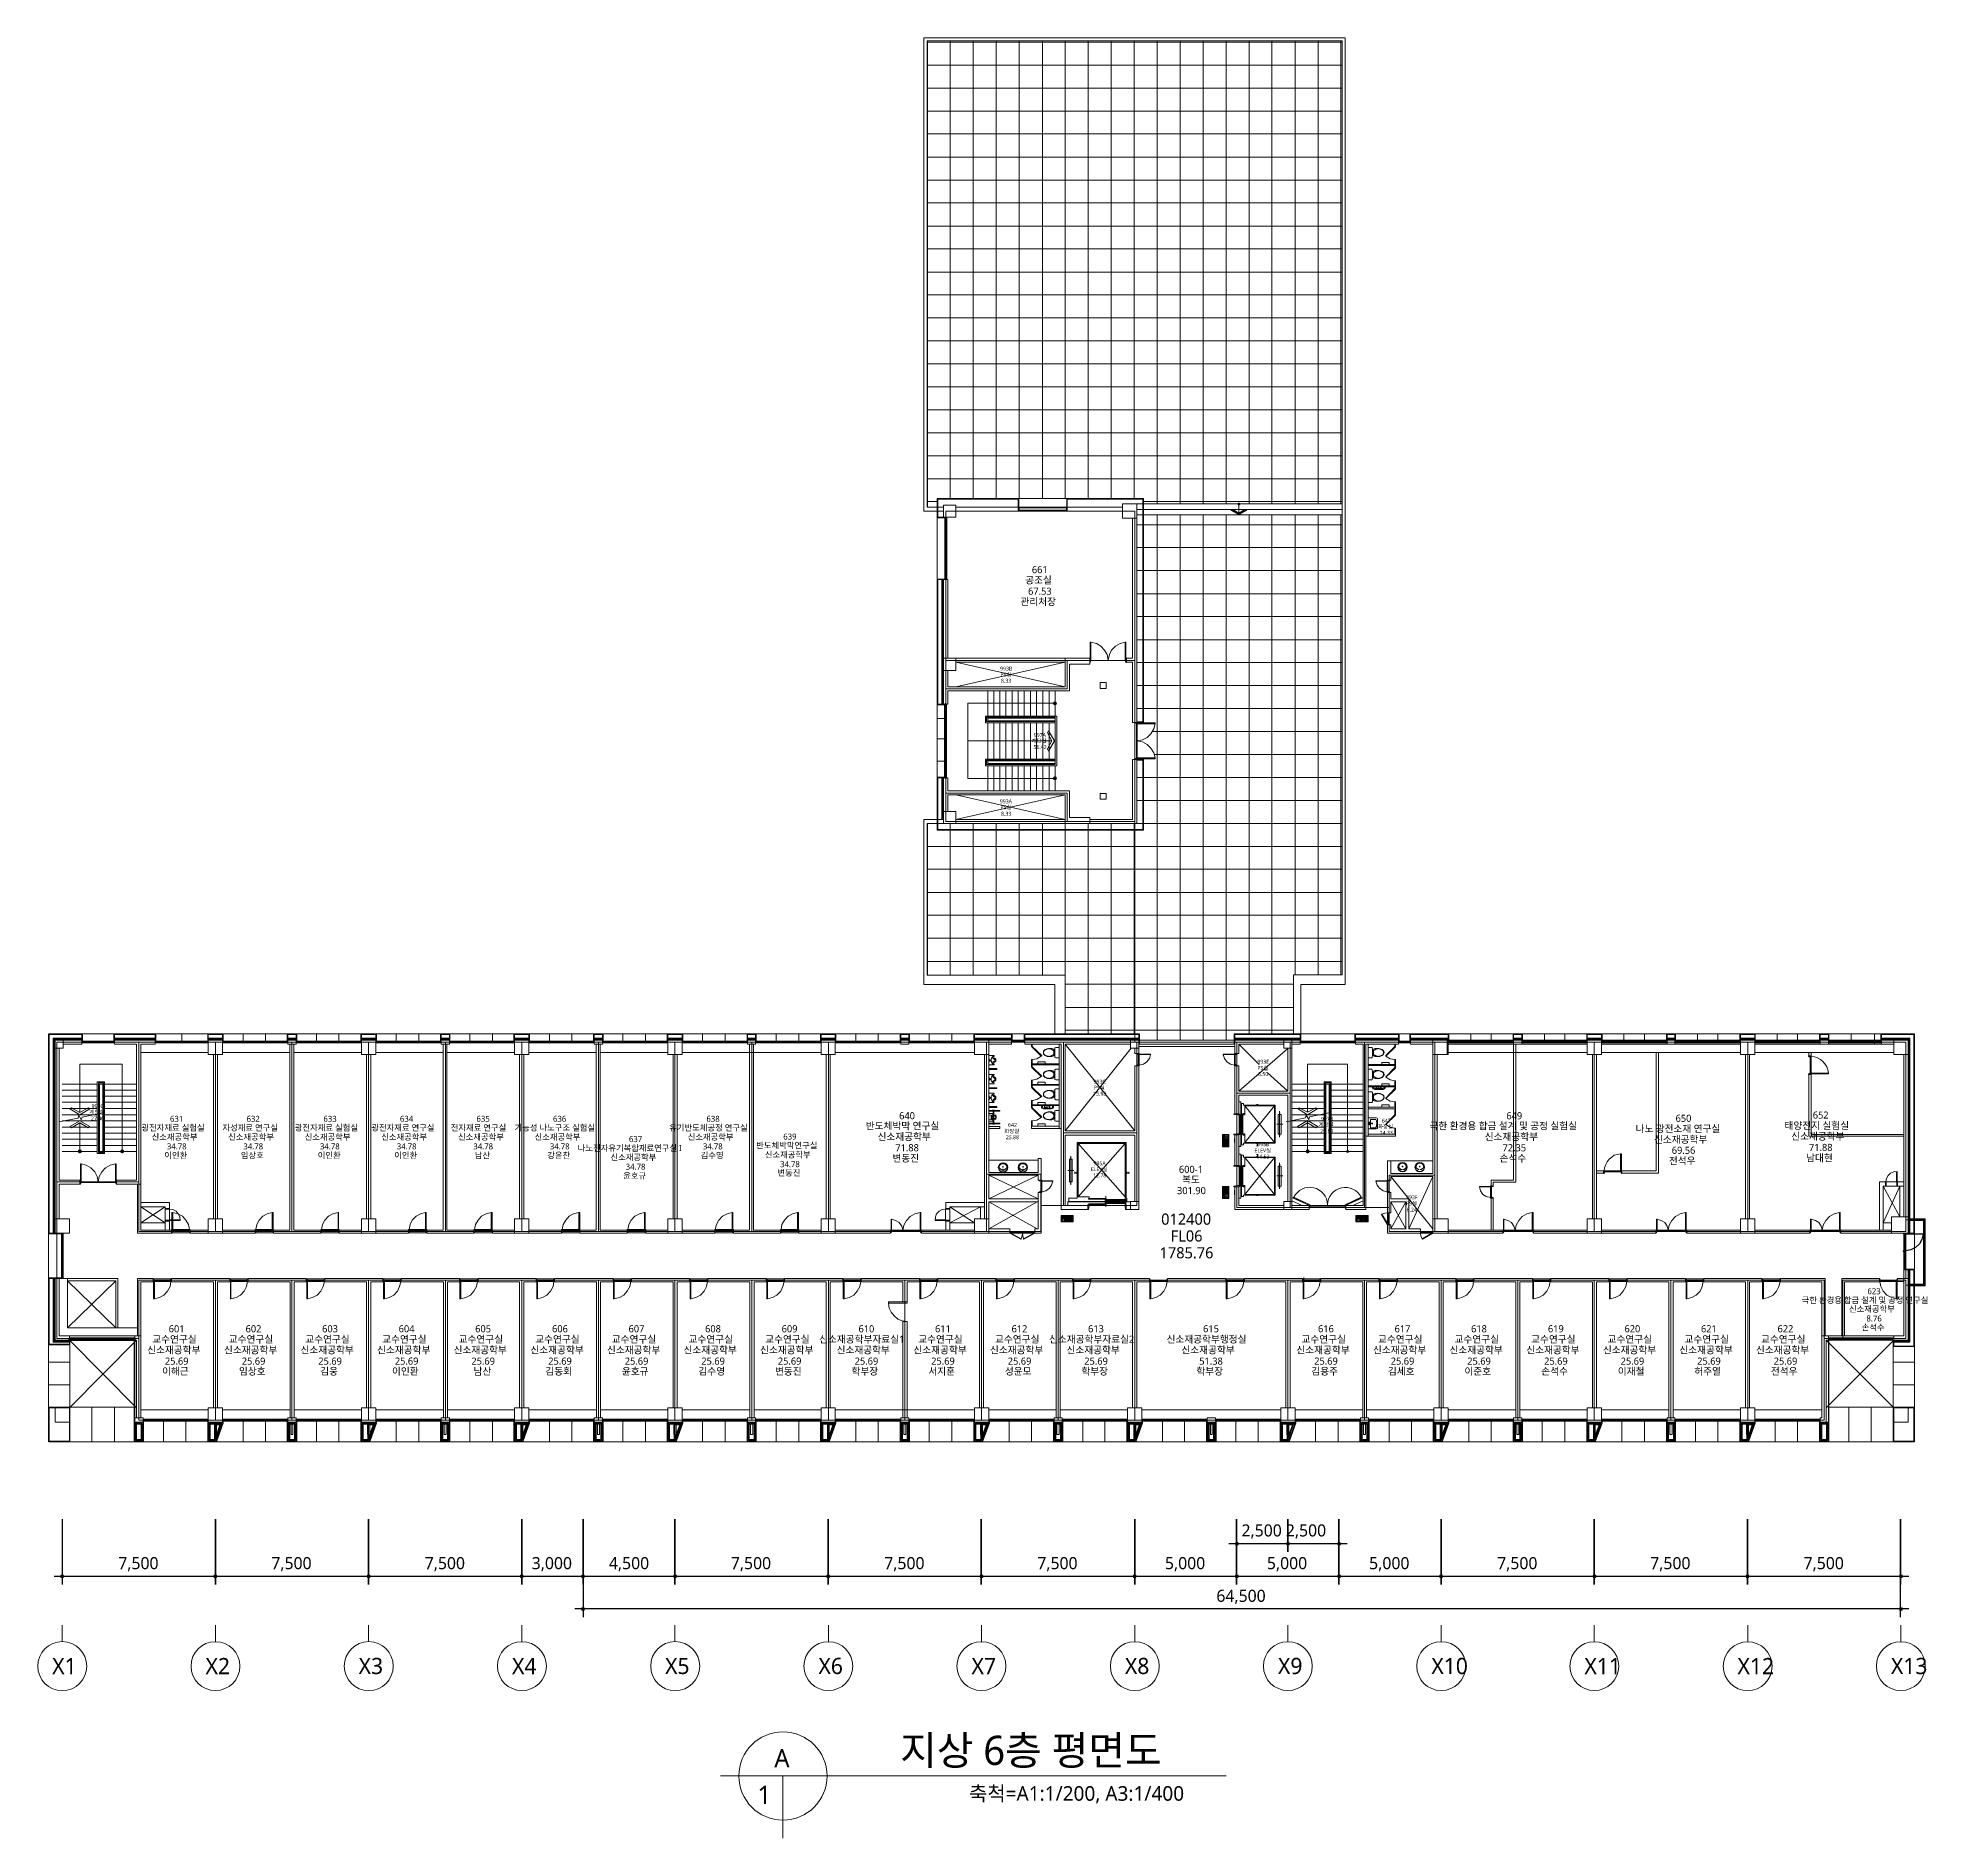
# Model space of a CAD drawing. Header units: millimetres. Extents: x -4005 to 126991, y -1911 to 106703.
# Drawn here: x 18006 to 110445, y -1 to 88152 of the extents above; entities that cross this region are included whole.
import ezdxf

# ---------------------------------------------------------------- set-up
doc = ezdxf.new("R2010")
doc.units = ezdxf.units.MM
for name, color, linetype in [('PDF_문자', 7, 'Continuous'), ('PDF_솔리드 채우기', 7, 'Continuous'), ('PDF_형상', 7, 'Continuous')]:
    doc.layers.add(name, color=color, linetype=linetype)
doc.styles.add('PDF 맑은 고딕', font='malgun.ttf')

msp = doc.modelspace()

# ---------------------------------------------------------------- texts
at = {"layer": 'PDF_문자', "attachment_point": 4, "style": 'PDF 맑은 고딕'}
for s, insert, char_height in [('661', (66668, 62109), 346.4), ('공조실', (66341, 61581), 346.4), ('67.53', (66481, 61052), 346.4), ('관리처장', (66108, 60523), 346.4), ('993B', (65113, 57262), 189.9), ('PS실', (65129, 56967), 189.9), ('8.33', (65160, 56671), 189.9), ('계단실', (66652, 53718), 189.9), ('997A', (66761, 54013), 189.9), ('56.42', (66746, 53423), 189.9), ('993A', (65098, 50765), 189.9), ('PS실', (65129, 50469), 189.9), ('8.33', (65160, 50158), 189.9), ('993E', (77705, 38018), 189.9), ('993C', (69684, 37039), 189.9), ('PS실', (77705, 37707), 189.9), ('6.50', (77736, 37412), 189.9), ('15.98', (69668, 36448), 189.9), ('PS실', (69699, 36743), 189.9), ('계단실', (20531, 35546), 189.9), ('27.40', (20609, 35235), 189.9), ('997C', (20640, 35842), 189.9), ('631', (24479, 35221), 290.5), ('632', (28226, 35221), 290.5), ('633', (31988, 35221), 290.5), ('634', (35734, 35221), 290.5), ('635', (39480, 35221), 290.5), ('636', (43227, 35221), 290.5), ('638', (50735, 35221), 290.5), ('640', (60170, 35372), 346.4), ('997B', (80814, 35220), 189.9), ('647', (83798, 35127), 189.9), ('649', (89892, 35372), 346.4), ('650', (98177, 35247), 346.4), ('652', (104892, 35403), 346.4), ('광전자재료 실험실', (23081, 34770), 290.5), ('신소재공학부', (23578, 34319), 290.5), ('자성재료 연구실', (27045, 34770), 290.5), ('신소재공학부', (27324, 34319), 290.5), ('광전자재료 실험실', (30589, 34770), 290.5), ('신소재공학부', (31071, 34319), 290.5), ('광전자재료 연구실', (34335, 34770), 290.5), ('신소재공학부', (34817, 34319), 290.5), ('전자재료 연구실', (38221, 34770), 290.5), ('신소재공학부', (38579, 34319), 290.5), ('기능성 나노구조 실험실', (41346, 34770), 290.49), ('신소재공학부', (42325, 34319), 290.5), ('637', (46942, 34226), 290.5), ('유기반도체공정 연구실', (48916, 34770), 290.49), ('신소재공학부', (49818, 34319), 290.5), ('639', (54497, 34351), 290.5), ('반도체박막 연구실', (58538, 34859), 346.4), ('신소재공학부', (59113, 34330), 346.4), ('화장실', (65316, 34613), 189.9), ('25.88', (65393, 34318), 189.9), ('642', (65502, 34925), 189.9), ('계단실', (80705, 34925), 189.9), ('29.53', (80782, 34613), 189.9), ('화장실', (83612, 34831), 189.9), ('24.33', (83689, 34536), 189.9), ('극한 환경용 합금 설계 및 공정 실험실', (86130, 34859), 346.35), ('신소재공학부', (88834, 34330), 346.4), ('나노 광전소재 연구실', (96218, 34719), 346.35), ('신소재공학부', (97120, 34191), 346.4), ('태양전지 실험실', (103509, 34874), 346.4), ('신소재공학부', (103835, 34346), 346.4), ('이인환', (24200, 33418), 290.5), ('34.78', (24324, 33869), 290.5), ('임상호', (27946, 33418), 290.5), ('34.78', (28070, 33869), 290.5), ('이인환', (31708, 33418), 290.5), ('34.78', (31817, 33869), 290.5), ('이인환', (35454, 33418), 290.5), ('34.78', (35579, 33869), 290.5), ('34.78', (39325, 33869), 290.5), ('남산', (39402, 33418), 290.5), ('강윤찬', (42947, 33418), 290.5), ('34.78', (43071, 33869), 290.5), ('나노전자유기복합재료연구실 I', (44439, 33775), 290.49), ('신소재공학부', (46040, 33325), 290.5), ('김수영', (50455, 33418), 290.5), ('34.78', (50564, 33869), 290.5), ('반도체박막연구실', (53175, 33900), 290.5), ('신소재공학부', (53595, 33449), 290.5), ('변동진', (59844, 33274), 346.4), ('71.88', (59983, 33802), 346.4), ('ELEV실', (77565, 33665), 189.9), ('14.53', (77658, 33370), 189.9), ('995B', (77689, 33976), 189.9), ('손석수', (89565, 33274), 346.4), ('72.35', (89705, 33802), 346.4), ('전석우', (97850, 33149), 346.4), ('69.56', (97990, 33677), 346.4), ('남대현', (104566, 33289), 346.4), ('71.88', (104706, 33818), 346.4), ('윤호규', (46662, 32423), 290.5), ('34.78', (46786, 32874), 290.5), ('변동진', (54216, 32563), 290.5), ('34.78', (54341, 32998), 290.5), ('ELEV실', (69559, 32748), 189.9), ('12.78', (69668, 32453), 189.9), ('995A', (69684, 33044), 189.9), ('600-1', (73865, 32745), 346.4), ('복도', (74020, 32232), 346.4), ('301.90', (73772, 31704), 346.4), ('993F', (84979, 31380), 189.9), ('012400', (72995, 30307), 547.5), ('PS실', (84979, 31070), 189.9), ('6.24', (85011, 30774), 189.9), ('FL06', (73461, 29483), 547.5), ('1785.76', (72917, 28659), 547.5), ('623', (107566, 26780), 290.5), ('극한 환경용 합금 설계 및 공정 연구실', (104348, 26330), 290.49), ('신소재공학부', (106665, 25894), 290.5), ('601', (24417, 24941), 346.4), ('602', (28179, 24941), 346.4), ('603', (31926, 24941), 346.4), ('604', (35672, 24941), 346.4), ('605', (39418, 24941), 346.4), ('606', (43180, 24941), 346.4), ('607', (46926, 24941), 346.4), ('608', (50672, 24941), 346.4), ('609', (54419, 24941), 346.4), ('610', (58181, 24941), 346.4), ('611', (61927, 24941), 346.4), ('612', (65673, 24941), 346.4), ('613', (69419, 24941), 346.4), ('615', (75047, 24941), 346.4), ('616', (80674, 24941), 346.4), ('617', (84420, 24941), 346.4), ('618', (88166, 24941), 346.4), ('619', (91928, 24941), 346.4), ('620', (95674, 24941), 346.4), ('621', (99420, 24941), 346.4), ('622', (103167, 24941), 346.4), ('손석수', (107286, 24993), 290.5), ('8.76', (107519, 25444), 290.5), ('신소재공학부', (23360, 23885), 346.4), ('교수연구실', (23609, 24413), 346.4), ('신소재공학부', (27122, 23885), 346.4), ('교수연구실', (27356, 24413), 346.4), ('신소재공학부', (30868, 23885), 346.4), ('교수연구실', (31102, 24413), 346.4), ('신소재공학부', (34615, 23885), 346.4), ('교수연구실', (34863, 24413), 346.4), ('신소재공학부', (38361, 23885), 346.4), ('교수연구실', (38610, 24413), 346.4), ('신소재공학부', (42123, 23885), 346.4), ('교수연구실', (42356, 24413), 346.4), ('신소재공학부', (45869, 23885), 346.4), ('교수연구실', (46102, 24413), 346.4), ('신소재공학부', (49615, 23885), 346.4), ('교수연구실', (49864, 24413), 346.4), ('신소재공학부', (53362, 23885), 346.4), ('교수연구실', (53611, 24413), 346.4), ('신소재공학부자료실1', (56253, 24413), 346.4), ('신소재공학부', (57108, 23885), 346.4), ('신소재공학부', (60870, 23885), 346.4), ('교수연구실', (61103, 24413), 346.4), ('신소재공학부', (64616, 23885), 346.4), ('교수연구실', (64864, 24413), 346.4), ('신소재공학부자료실2', (67507, 24413), 346.4), ('신소재공학부', (68362, 23885), 346.4), ('신소재공학부행정실', (73259, 24413), 346.4), ('신소재공학부', (73989, 23885), 346.4), ('신소재공학부', (79616, 23885), 346.4), ('교수연구실', (79866, 24413), 346.4), ('신소재공학부', (83363, 23885), 346.4), ('교수연구실', (83612, 24413), 346.4), ('신소재공학부', (87109, 23885), 346.4), ('교수연구실', (87358, 24413), 346.4), ('신소재공학부', (90871, 23885), 346.4), ('교수연구실', (91104, 24413), 346.4), ('신소재공학부', (94617, 23885), 346.4), ('교수연구실', (94850, 24413), 346.4), ('신소재공학부', (98364, 23885), 346.4), ('교수연구실', (98612, 24413), 346.4), ('신소재공학부', (102110, 23885), 346.4), ('교수연구실', (102359, 24413), 346.4), ('25.69', (24231, 23356), 346.4), ('25.69', (27993, 23356), 346.4), ('25.69', (31739, 23356), 346.4), ('25.69', (35485, 23356), 346.4), ('25.69', (39232, 23356), 346.4), ('25.69', (42993, 23356), 346.4), ('25.69', (46740, 23356), 346.4), ('25.69', (50486, 23356), 346.4), ('25.69', (54232, 23356), 346.4), ('25.69', (57994, 23356), 346.4), ('25.69', (61740, 23356), 346.4), ('25.69', (65487, 23356), 346.4), ('25.69', (69233, 23356), 346.4), ('51.38', (74860, 23356), 346.4), ('25.69', (80487, 23356), 346.4), ('25.69', (84233, 23356), 346.4), ('25.69', (87980, 23356), 346.4), ('25.69', (91742, 23356), 346.4), ('25.69', (95488, 23356), 346.4), ('25.69', (99234, 23356), 346.4), ('25.69', (102980, 23356), 346.4), ('이해근', (24091, 22843), 346.4), ('임상호', (27853, 22843), 346.4), ('김웅', (31832, 22843), 346.4), ('이인환', (35345, 22843), 346.4), ('남산', (39340, 22843), 346.4), ('김동회', (42853, 22843), 346.4), ('윤호규', (46600, 22843), 346.4), ('김수영', (50346, 22843), 346.4), ('변동진', (54092, 22843), 346.4), ('학부장', (57839, 22843), 346.4), ('서지훈', (61600, 22843), 346.4), ('성윤모', (65346, 22843), 346.4), ('학부장', (69093, 22843), 346.4), ('학부장', (74720, 22843), 346.4), ('김용주', (80347, 22843), 346.4), ('김세호', (84094, 22843), 346.4), ('이준호', (87840, 22843), 346.4), ('손석수', (91601, 22843), 346.4), ('이재철', (95348, 22843), 346.4), ('허주열', (99094, 22843), 346.4), ('전석우', (102840, 22843), 346.4), ('2,500 2,500', (76927, 15017), 592.15), ('7,500', (21946, 13415), 592.2), ('7,500', (29439, 13415), 592.2), ('7,500', (36947, 13415), 592.2), ('3,000', (42185, 13415), 592.2), ('4,500', (45962, 13415), 592.2), ('7,500', (51931, 13415), 592.2), ('7,500', (59440, 13415), 592.2), ('7,500', (66932, 13415), 592.2), ('5,000', (73181, 13415), 592.2), ('5,000', (78171, 13415), 592.2), ('5,000', (83176, 13415), 592.2), ('7,500', (89441, 13415), 592.2), ('7,500', (96933, 13415), 592.2), ('7,500', (104441, 13415), 592.2), ('64,500', (75699, 11814), 592.2), ('X1', (18712, 8428), 793.3), ('X2', (26220, 8428), 793.3), ('X3', (33713, 8428), 793.3), ('X4', (41222, 8428), 793.3), ('X5', (48714, 8428), 793.3), ('X6', (56222, 8428), 793.3), ('X7', (63714, 8428), 793.3), ('X8', (71223, 8428), 793.3), ('X9', (78715, 8428), 793.3), ('X10', (86223, 8428), 793.3), ('X11', (93715, 8428), 793.3), ('X12', (101208, 8428), 793.3), ('X13', (108717, 8428), 793.3), ('지상 6층 평면도', (60217, 4224), 1430.1), ('A', (54061, 3921), 894), ('1', (53237, 2118), 894), ('축척=A1:1/200, A3:1/400', (63590, 2127), 715.05)]:
    msp.add_mtext(s, dxfattribs=dict(at, insert=insert, char_height=char_height))

# ---------------------------------------------------------------- linework, layer by layer
at = {"layer": 'PDF_솔리드 채우기', "transparency": 33554559}
for points in [[(76741, 65379), (76725, 65333), (76803, 65333)], [(76725, 65333), (76741, 65271), (76803, 65333)], [(76803, 65395), (76741, 65379), (76803, 65333)], [(76741, 65271), (76803, 65255), (76803, 65333)], [(76850, 65379), (76803, 65395), (76803, 65333)], [(76881, 65333), (76850, 65379), (76803, 65333)], [(76803, 65255), (76850, 65271), (76803, 65333)], [(76850, 65271), (76881, 65333), (76803, 65333)], [(67725, 55633), (67694, 55571), (67803, 55571)], [(67694, 55571), (67725, 55493), (67803, 55571)], [(67803, 55664), (67725, 55633), (67803, 55571)], [(67725, 55493), (67803, 55462), (67803, 55571)], [(67865, 55633), (67803, 55664), (67803, 55571)], [(67896, 55571), (67865, 55633), (67803, 55571)], [(67803, 55462), (67865, 55493), (67803, 55571)], [(67865, 55493), (67896, 55571), (67803, 55571)], [(67725, 51964), (67694, 51887), (67803, 51887)], [(67694, 51887), (67725, 51825), (67803, 51887)], [(67803, 51995), (67725, 51964), (67803, 51887)], [(67725, 51825), (67803, 51793), (67803, 51887)], [(67865, 51964), (67803, 51995), (67803, 51887)], [(67896, 51887), (67865, 51964), (67803, 51887)], [(67803, 51793), (67865, 51825), (67803, 51887)], [(67865, 51825), (67896, 51887), (67803, 51887)], [(19987, 33699), (19972, 33622), (20065, 33622)], [(19972, 33622), (19987, 33560), (20065, 33622)], [(20065, 33731), (19987, 33699), (20065, 33622)], [(19987, 33560), (20065, 33528), (20065, 33622)], [(20143, 33699), (20065, 33731), (20065, 33622)], [(20158, 33622), (20143, 33699), (20065, 33622)], [(20065, 33528), (20143, 33560), (20065, 33622)], [(20143, 33560), (20158, 33622), (20065, 33622)], [(22070, 33699), (22039, 33622), (22132, 33622)], [(22039, 33622), (22070, 33560), (22132, 33622)], [(22132, 33731), (22070, 33699), (22132, 33622)], [(22070, 33560), (22132, 33528), (22132, 33622)], [(22210, 33699), (22132, 33731), (22132, 33622)], [(22241, 33622), (22210, 33699), (22132, 33622)], [(22132, 33528), (22210, 33560), (22132, 33622)], [(22210, 33560), (22241, 33622), (22132, 33622)], [(80098, 33699), (80067, 33622), (80161, 33622)], [(80067, 33622), (80098, 33560), (80161, 33622)], [(80161, 33731), (80098, 33699), (80161, 33622)], [(80098, 33560), (80161, 33528), (80161, 33622)], [(80238, 33699), (80161, 33731), (80161, 33622)], [(80269, 33622), (80238, 33699), (80161, 33622)], [(80161, 33528), (80238, 33560), (80161, 33622)], [(80238, 33560), (80269, 33622), (80161, 33622)], [(76632, 14486), (76601, 14424), (76694, 14424)], [(76601, 14424), (76632, 14346), (76694, 14424)], [(76694, 14517), (76632, 14486), (76694, 14424)], [(76632, 14346), (76694, 14315), (76694, 14424)], [(76772, 14486), (76694, 14517), (76694, 14424)], [(76803, 14424), (76772, 14486), (76694, 14424)], [(76694, 14315), (76772, 14346), (76694, 14424)], [(76772, 14346), (76803, 14424), (76694, 14424)], [(79135, 14486), (79104, 14424), (79197, 14424)], [(79135, 14486), (79104, 14424), (79197, 14424)], [(79104, 14424), (79135, 14346), (79197, 14424)], [(79104, 14424), (79135, 14346), (79197, 14424)], [(79197, 14517), (79135, 14486), (79197, 14424)], [(79197, 14517), (79135, 14486), (79197, 14424)], [(79135, 14346), (79197, 14315), (79197, 14424)], [(79135, 14346), (79197, 14315), (79197, 14424)], [(79275, 14486), (79197, 14517), (79197, 14424)], [(79275, 14486), (79197, 14517), (79197, 14424)], [(79306, 14424), (79275, 14486), (79197, 14424)], [(79306, 14424), (79275, 14486), (79197, 14424)], [(79197, 14315), (79275, 14346), (79197, 14424)], [(79275, 14346), (79306, 14424), (79197, 14424)], [(79197, 14315), (79275, 14346), (79197, 14424)], [(79275, 14346), (79306, 14424), (79197, 14424)], [(81637, 14486), (81606, 14424), (81700, 14424)], [(81606, 14424), (81637, 14346), (81700, 14424)], [(81700, 14517), (81637, 14486), (81700, 14424)], [(81637, 14346), (81700, 14315), (81700, 14424)], [(81777, 14486), (81700, 14517), (81700, 14424)], [(81808, 14424), (81777, 14486), (81700, 14424)], [(81700, 14315), (81777, 14346), (81700, 14424)], [(81777, 14346), (81808, 14424), (81700, 14424)], [(19132, 12901), (19101, 12823), (19194, 12823)], [(19101, 12823), (19132, 12745), (19194, 12823)], [(19194, 12916), (19132, 12901), (19194, 12823)], [(19132, 12745), (19194, 12730), (19194, 12823)], [(19272, 12901), (19194, 12916), (19194, 12823)], [(19303, 12823), (19272, 12901), (19194, 12823)], [(19194, 12730), (19272, 12745), (19194, 12823)], [(19272, 12745), (19303, 12823), (19194, 12823)], [(26625, 12901), (26609, 12823), (26703, 12823)], [(26625, 12901), (26609, 12823), (26703, 12823)], [(26609, 12823), (26625, 12745), (26703, 12823)], [(26609, 12823), (26625, 12745), (26703, 12823)], [(26703, 12916), (26625, 12901), (26703, 12823)], [(26703, 12916), (26625, 12901), (26703, 12823)], [(26625, 12745), (26703, 12730), (26703, 12823)], [(26625, 12745), (26703, 12730), (26703, 12823)], [(26765, 12901), (26703, 12916), (26703, 12823)], [(26765, 12901), (26703, 12916), (26703, 12823)], [(26796, 12823), (26765, 12901), (26703, 12823)], [(26796, 12823), (26765, 12901), (26703, 12823)], [(26703, 12730), (26765, 12745), (26703, 12823)], [(26765, 12745), (26796, 12823), (26703, 12823)], [(26703, 12730), (26765, 12745), (26703, 12823)], [(26765, 12745), (26796, 12823), (26703, 12823)], [(34133, 12901), (34102, 12823), (34195, 12823)], [(34133, 12901), (34102, 12823), (34195, 12823)], [(34102, 12823), (34133, 12745), (34195, 12823)], [(34102, 12823), (34133, 12745), (34195, 12823)], [(34195, 12916), (34133, 12901), (34195, 12823)], [(34195, 12916), (34133, 12901), (34195, 12823)], [(34133, 12745), (34195, 12730), (34195, 12823)], [(34133, 12745), (34195, 12730), (34195, 12823)], [(34273, 12901), (34195, 12916), (34195, 12823)], [(34273, 12901), (34195, 12916), (34195, 12823)], [(34304, 12823), (34273, 12901), (34195, 12823)], [(34304, 12823), (34273, 12901), (34195, 12823)], [(34195, 12730), (34273, 12745), (34195, 12823)], [(34273, 12745), (34304, 12823), (34195, 12823)], [(34195, 12730), (34273, 12745), (34195, 12823)], [(34273, 12745), (34304, 12823), (34195, 12823)], [(41625, 12901), (41594, 12823), (41703, 12823)], [(41625, 12901), (41594, 12823), (41703, 12823)], [(41594, 12823), (41625, 12745), (41703, 12823)], [(41594, 12823), (41625, 12745), (41703, 12823)], [(41703, 12916), (41625, 12901), (41703, 12823)], [(41703, 12916), (41625, 12901), (41703, 12823)], [(41625, 12745), (41703, 12730), (41703, 12823)], [(41625, 12745), (41703, 12730), (41703, 12823)], [(41765, 12901), (41703, 12916), (41703, 12823)], [(41765, 12901), (41703, 12916), (41703, 12823)], [(41796, 12823), (41765, 12901), (41703, 12823)], [(41796, 12823), (41765, 12901), (41703, 12823)], [(41703, 12730), (41765, 12745), (41703, 12823)], [(41765, 12745), (41796, 12823), (41703, 12823)], [(41703, 12730), (41765, 12745), (41703, 12823)], [(41765, 12745), (41796, 12823), (41703, 12823)], [(44626, 12901), (44594, 12823), (44703, 12823)], [(44626, 12901), (44594, 12823), (44703, 12823)], [(44594, 12823), (44626, 12745), (44703, 12823)], [(44594, 12823), (44626, 12745), (44703, 12823)], [(44703, 12916), (44626, 12901), (44703, 12823)], [(44703, 12916), (44626, 12901), (44703, 12823)], [(44626, 12745), (44703, 12730), (44703, 12823)], [(44626, 12745), (44703, 12730), (44703, 12823)], [(44765, 12901), (44703, 12916), (44703, 12823)], [(44765, 12901), (44703, 12916), (44703, 12823)], [(44797, 12823), (44765, 12901), (44703, 12823)], [(44797, 12823), (44765, 12901), (44703, 12823)], [(44703, 12730), (44765, 12745), (44703, 12823)], [(44765, 12745), (44797, 12823), (44703, 12823)], [(44703, 12730), (44765, 12745), (44703, 12823)], [(44765, 12745), (44797, 12823), (44703, 12823)], [(49134, 12901), (49102, 12823), (49196, 12823)], [(49134, 12901), (49102, 12823), (49196, 12823)], [(49102, 12823), (49134, 12745), (49196, 12823)], [(49102, 12823), (49134, 12745), (49196, 12823)], [(49196, 12916), (49134, 12901), (49196, 12823)], [(49196, 12916), (49134, 12901), (49196, 12823)], [(49134, 12745), (49196, 12730), (49196, 12823)], [(49134, 12745), (49196, 12730), (49196, 12823)], [(49273, 12901), (49196, 12916), (49196, 12823)], [(49273, 12901), (49196, 12916), (49196, 12823)], [(49305, 12823), (49273, 12901), (49196, 12823)], [(49305, 12823), (49273, 12901), (49196, 12823)], [(49196, 12730), (49273, 12745), (49196, 12823)], [(49273, 12745), (49305, 12823), (49196, 12823)], [(49196, 12730), (49273, 12745), (49196, 12823)], [(49273, 12745), (49305, 12823), (49196, 12823)], [(56626, 12901), (56595, 12823), (56704, 12823)], [(56626, 12901), (56595, 12823), (56704, 12823)], [(56595, 12823), (56626, 12745), (56704, 12823)], [(56595, 12823), (56626, 12745), (56704, 12823)], [(56704, 12916), (56626, 12901), (56704, 12823)], [(56704, 12916), (56626, 12901), (56704, 12823)], [(56626, 12745), (56704, 12730), (56704, 12823)], [(56626, 12745), (56704, 12730), (56704, 12823)], [(56766, 12901), (56704, 12916), (56704, 12823)], [(56766, 12901), (56704, 12916), (56704, 12823)], [(56797, 12823), (56766, 12901), (56704, 12823)], [(56797, 12823), (56766, 12901), (56704, 12823)], [(56704, 12730), (56766, 12745), (56704, 12823)], [(56766, 12745), (56797, 12823), (56704, 12823)], [(56704, 12730), (56766, 12745), (56704, 12823)], [(56766, 12745), (56797, 12823), (56704, 12823)], [(64134, 12901), (64103, 12823), (64196, 12823)], [(64134, 12901), (64103, 12823), (64196, 12823)], [(64103, 12823), (64134, 12745), (64196, 12823)], [(64103, 12823), (64134, 12745), (64196, 12823)], [(64196, 12916), (64134, 12901), (64196, 12823)], [(64196, 12916), (64134, 12901), (64196, 12823)], [(64134, 12745), (64196, 12730), (64196, 12823)], [(64134, 12745), (64196, 12730), (64196, 12823)], [(64274, 12901), (64196, 12916), (64196, 12823)], [(64274, 12901), (64196, 12916), (64196, 12823)], [(64305, 12823), (64274, 12901), (64196, 12823)], [(64305, 12823), (64274, 12901), (64196, 12823)], [(64196, 12730), (64274, 12745), (64196, 12823)], [(64274, 12745), (64305, 12823), (64196, 12823)], [(64196, 12730), (64274, 12745), (64196, 12823)], [(64274, 12745), (64305, 12823), (64196, 12823)], [(71627, 12901), (71596, 12823), (71704, 12823)], [(71627, 12901), (71596, 12823), (71704, 12823)], [(71596, 12823), (71627, 12745), (71704, 12823)], [(71596, 12823), (71627, 12745), (71704, 12823)], [(71704, 12916), (71627, 12901), (71704, 12823)], [(71704, 12916), (71627, 12901), (71704, 12823)], [(71627, 12745), (71704, 12730), (71704, 12823)], [(71627, 12745), (71704, 12730), (71704, 12823)], [(71767, 12901), (71704, 12916), (71704, 12823)], [(71767, 12901), (71704, 12916), (71704, 12823)], [(71798, 12823), (71767, 12901), (71704, 12823)], [(71798, 12823), (71767, 12901), (71704, 12823)], [(71704, 12730), (71767, 12745), (71704, 12823)], [(71767, 12745), (71798, 12823), (71704, 12823)], [(71704, 12730), (71767, 12745), (71704, 12823)], [(71767, 12745), (71798, 12823), (71704, 12823)], [(76632, 12901), (76601, 12823), (76694, 12823)], [(76632, 12901), (76601, 12823), (76694, 12823)], [(76601, 12823), (76632, 12745), (76694, 12823)], [(76601, 12823), (76632, 12745), (76694, 12823)], [(76694, 12916), (76632, 12901), (76694, 12823)], [(76694, 12916), (76632, 12901), (76694, 12823)], [(76632, 12745), (76694, 12730), (76694, 12823)], [(76632, 12745), (76694, 12730), (76694, 12823)], [(76772, 12901), (76694, 12916), (76694, 12823)], [(76772, 12901), (76694, 12916), (76694, 12823)], [(76803, 12823), (76772, 12901), (76694, 12823)], [(76803, 12823), (76772, 12901), (76694, 12823)], [(76694, 12730), (76772, 12745), (76694, 12823)], [(76772, 12745), (76803, 12823), (76694, 12823)], [(76694, 12730), (76772, 12745), (76694, 12823)], [(76772, 12745), (76803, 12823), (76694, 12823)], [(81637, 12901), (81606, 12823), (81700, 12823)], [(81637, 12901), (81606, 12823), (81700, 12823)], [(81606, 12823), (81637, 12745), (81700, 12823)], [(81606, 12823), (81637, 12745), (81700, 12823)], [(81700, 12916), (81637, 12901), (81700, 12823)], [(81700, 12916), (81637, 12901), (81700, 12823)], [(81637, 12745), (81700, 12730), (81700, 12823)], [(81637, 12745), (81700, 12730), (81700, 12823)], [(81777, 12901), (81700, 12916), (81700, 12823)], [(81777, 12901), (81700, 12916), (81700, 12823)], [(81808, 12823), (81777, 12901), (81700, 12823)], [(81808, 12823), (81777, 12901), (81700, 12823)], [(81700, 12730), (81777, 12745), (81700, 12823)], [(81777, 12745), (81808, 12823), (81700, 12823)], [(81700, 12730), (81777, 12745), (81700, 12823)], [(81777, 12745), (81808, 12823), (81700, 12823)], [(86627, 12901), (86596, 12823), (86705, 12823)], [(86627, 12901), (86596, 12823), (86705, 12823)], [(86596, 12823), (86627, 12745), (86705, 12823)], [(86596, 12823), (86627, 12745), (86705, 12823)], [(86705, 12916), (86627, 12901), (86705, 12823)], [(86705, 12916), (86627, 12901), (86705, 12823)], [(86627, 12745), (86705, 12730), (86705, 12823)], [(86627, 12745), (86705, 12730), (86705, 12823)], [(86767, 12901), (86705, 12916), (86705, 12823)], [(86767, 12901), (86705, 12916), (86705, 12823)], [(86798, 12823), (86767, 12901), (86705, 12823)], [(86798, 12823), (86767, 12901), (86705, 12823)], [(86705, 12730), (86767, 12745), (86705, 12823)], [(86767, 12745), (86798, 12823), (86705, 12823)], [(86705, 12730), (86767, 12745), (86705, 12823)], [(86767, 12745), (86798, 12823), (86705, 12823)], [(94135, 12901), (94104, 12823), (94198, 12823)], [(94135, 12901), (94104, 12823), (94198, 12823)], [(94104, 12823), (94135, 12745), (94198, 12823)], [(94104, 12823), (94135, 12745), (94198, 12823)], [(94198, 12916), (94135, 12901), (94198, 12823)], [(94198, 12916), (94135, 12901), (94198, 12823)], [(94135, 12745), (94198, 12730), (94198, 12823)], [(94135, 12745), (94198, 12730), (94198, 12823)], [(94275, 12901), (94198, 12916), (94198, 12823)], [(94275, 12901), (94198, 12916), (94198, 12823)], [(94306, 12823), (94275, 12901), (94198, 12823)], [(94306, 12823), (94275, 12901), (94198, 12823)], [(94198, 12730), (94275, 12745), (94198, 12823)], [(94275, 12745), (94306, 12823), (94198, 12823)], [(94198, 12730), (94275, 12745), (94198, 12823)], [(94275, 12745), (94306, 12823), (94198, 12823)], [(101628, 12901), (101597, 12823), (101706, 12823)], [(101628, 12901), (101597, 12823), (101706, 12823)], [(101597, 12823), (101628, 12745), (101706, 12823)], [(101597, 12823), (101628, 12745), (101706, 12823)], [(101706, 12916), (101628, 12901), (101706, 12823)], [(101706, 12916), (101628, 12901), (101706, 12823)], [(101628, 12745), (101706, 12730), (101706, 12823)], [(101628, 12745), (101706, 12730), (101706, 12823)], [(101768, 12901), (101706, 12916), (101706, 12823)], [(101768, 12901), (101706, 12916), (101706, 12823)], [(101799, 12823), (101768, 12901), (101706, 12823)], [(101799, 12823), (101768, 12901), (101706, 12823)], [(101706, 12730), (101768, 12745), (101706, 12823)], [(101768, 12745), (101799, 12823), (101706, 12823)], [(101706, 12730), (101768, 12745), (101706, 12823)], [(101768, 12745), (101799, 12823), (101706, 12823)], [(109136, 12901), (109105, 12823), (109198, 12823)], [(109105, 12823), (109136, 12745), (109198, 12823)], [(109198, 12916), (109136, 12901), (109198, 12823)], [(109136, 12745), (109198, 12730), (109198, 12823)], [(109276, 12901), (109198, 12916), (109198, 12823)], [(109307, 12823), (109276, 12901), (109198, 12823)], [(109198, 12730), (109276, 12745), (109198, 12823)], [(109276, 12745), (109307, 12823), (109198, 12823)], [(44626, 11300), (44594, 11222), (44703, 11222)], [(44594, 11222), (44626, 11144), (44703, 11222)], [(44703, 11315), (44626, 11300), (44703, 11222)], [(44626, 11144), (44703, 11129), (44703, 11222)], [(44765, 11300), (44703, 11315), (44703, 11222)], [(44797, 11222), (44765, 11300), (44703, 11222)], [(44703, 11129), (44765, 11144), (44703, 11222)], [(44765, 11144), (44797, 11222), (44703, 11222)], [(109136, 11300), (109105, 11222), (109198, 11222)], [(109105, 11222), (109136, 11144), (109198, 11222)], [(109198, 11315), (109136, 11300), (109198, 11222)], [(109136, 11144), (109198, 11129), (109198, 11222)], [(109276, 11300), (109198, 11315), (109198, 11222)], [(109307, 11222), (109276, 11300), (109198, 11222)], [(109198, 11129), (109276, 11144), (109198, 11222)], [(109276, 11144), (109307, 11222), (109198, 11222)]]:
    msp.add_solid(points, dxfattribs=at)
at = {"layer": 'PDF_형상', "lineweight": 5}
for points in [[(62346, 64975), (61383, 64975), (61383, 88152), (82010, 88152), (82010, 41798), (79834, 41798), (79834, 39389), (109167, 39389)], [(62346, 65177), (61538, 65177), (61538, 87997), (81855, 87997), (81855, 42280), (79477, 42280), (79477, 39389)], [(61538, 87935), (81855, 87935)], [(61554, 65177), (61554, 87997)], [(62673, 65597), (62673, 87997)], [(63792, 65597), (63792, 87997)], [(64927, 65597), (64927, 87997)], [(66046, 65597), (66046, 87997)], [(67181, 65597), (67181, 87997)], [(68300, 65597), (68300, 87997)], [(69419, 65597), (69419, 87997)], [(70554, 65597), (70554, 87997)], [(71673, 65597), (71673, 87997)], [(72793, 65333), (72793, 87997)], [(73927, 65333), (73927, 87997)], [(75046, 65333), (75046, 87997)], [(76181, 65333), (76181, 87997)], [(77300, 65333), (77300, 87997)], [(78420, 65333), (78420, 87997)], [(79554, 65333), (79554, 87997)], [(80674, 65333), (80674, 87997)], [(81793, 65333), (81793, 87997)], [(61538, 86816), (81855, 86816)], [(61538, 85681), (81855, 85681)], [(61538, 84562), (81855, 84562)], [(61538, 83442), (81855, 83442)], [(61538, 82308), (81855, 82308)], [(61538, 81188), (81855, 81188)], [(61538, 80069), (81855, 80069)], [(61538, 78934), (81855, 78934)], [(61538, 77815), (81855, 77815)], [(61538, 76680), (81855, 76680)], [(61538, 75561), (81855, 75561)], [(61538, 74442), (81855, 74442)], [(61538, 73307), (81855, 73307)], [(61538, 72188), (81855, 72188)], [(61538, 71069), (81855, 71069)], [(61538, 69934), (81855, 69934)], [(61538, 68815), (81855, 68815)], [(61538, 67680), (81855, 67680)], [(61538, 66561), (81855, 66561)], [(61538, 65442), (62036, 65442)], [(62036, 61649), (62036, 64975)], [(62953, 65177), (65999, 65177), (65999, 64975), (62953, 64975)], [(65999, 65131), (68393, 65131)], [(65999, 65022), (68393, 65022)], [(66031, 65597), (68378, 65597)], [(66046, 65131), (66046, 65022)], [(68362, 65131), (68362, 65022)], [(71098, 65177), (68393, 65177), (68393, 64975), (71098, 64975)], [(71596, 64633), (71596, 57778), (71300, 57778), (71300, 57576), (71596, 57576), (71596, 54623), (71798, 54623), (71798, 65333), (71098, 65333), (71098, 64633), (71798, 64633)], [(71798, 65333), (81855, 65333)], [(71798, 65053), (81855, 65053)], [(71798, 64789), (81855, 64789)], [(72124, 65442), (81855, 65442)], [(72793, 39078), (72793, 64789)], [(73927, 39078), (73927, 64789)], [(75046, 39078), (75046, 64789)], [(76181, 39078), (76181, 64789)], [(76803, 65333), (76803, 64882)], [(77300, 39404), (77300, 64789)], [(78420, 39404), (78420, 64789)], [(79554, 42280), (79554, 64789)], [(80674, 42280), (80674, 64789)], [(81793, 42280), (81793, 64789)], [(62409, 61633), (62409, 64680)], [(62409, 64633), (62502, 64633)], [(62502, 61633), (62502, 64680)], [(71798, 64307), (81855, 64307)], [(71798, 63188), (81855, 63188)], [(71798, 62068), (81855, 62068)], [(62253, 55524), (62253, 61633)], [(62346, 55524), (62346, 55540), (62331, 55540), (62284, 55540), (62269, 55540), (62253, 55540), (62253, 55555), (62269, 55571), (62284, 55571), (62331, 55555), (62346, 55555), (62346, 55571), (62346, 55586), (62331, 55602), (62284, 55586), (62269, 55586), (62253, 55586), (62253, 55602), (62269, 55617), (62284, 55617), (62331, 55602), (62346, 55602), (62346, 55633), (62346, 55648), (62331, 55648), (62284, 55633), (62269, 55633), (62253, 55648), (62253, 55664), (62269, 55664), (62284, 55664), (62331, 55664), (62346, 55664), (62346, 55680), (62346, 55695), (62331, 55695), (62284, 55680), (62269, 55680), (62253, 55695), (62253, 55711), (62269, 55726), (62284, 55726), (62269, 55726), (62253, 55742), (62253, 55757), (62269, 55773), (62284, 55773), (62331, 55757), (62346, 55757), (62346, 55773), (62346, 55788), (62331, 55788), (62284, 55788), (62269, 55788), (62253, 55788), (62253, 55804), (62269, 55819), (62284, 55819), (62331, 55804), (62346, 55804), (62346, 55819), (62346, 55835), (62331, 55851), (62284, 55835), (62269, 55835), (62253, 55851), (62269, 55866), (62284, 55866), (62331, 55851), (62346, 55866), (62346, 55882), (62346, 55897), (62331, 55897), (62284, 55882), (62269, 55882), (62253, 55897), (62253, 55913), (62269, 55913), (62284, 55913), (62331, 55913), (62346, 55913), (62346, 55928), (62346, 55944), (62331, 55944), (62284, 55928), (62269, 55928), (62253, 55944), (62253, 55959), (62269, 55975), (62284, 55975), (62269, 55975), (62253, 55990), (62253, 56006), (62269, 56022), (62284, 56022), (62331, 56006), (62346, 56006), (62346, 56022), (62346, 56037), (62331, 56037), (62284, 56037), (62269, 56037), (62253, 56037), (62253, 56053), (62269, 56068), (62284, 56068), (62331, 56053), (62346, 56053), (62346, 56068), (62346, 56099), (62331, 56099), (62284, 56084), (62269, 56084), (62253, 56099), (62253, 56115), (62269, 56115), (62284, 56115), (62331, 56099), (62346, 56115), (62346, 56130), (62346, 56146), (62331, 56146), (62284, 56130), (62269, 56130), (62253, 56146), (62253, 56161), (62269, 56161), (62284, 56177), (62269, 56177), (62253, 56193), (62253, 56208), (62269, 56224), (62284, 56224), (62331, 56208), (62346, 56208), (62346, 56224), (62346, 56239), (62331, 56239), (62284, 56239), (62269, 56239), (62253, 56239), (62253, 56255), (62269, 56270), (62284, 56270), (62331, 56255), (62346, 56255), (62346, 56270), (62346, 56286), (62331, 56301), (62284, 56286), (62269, 56286), (62253, 56286), (62253, 56301), (62269, 56317), (62284, 56317), (62331, 56301), (62346, 56317), (62346, 56332), (62346, 56348), (62331, 56348), (62284, 56332), (62269, 56332), (62253, 56348), (62253, 56364), (62269, 56364), (62284, 56364), (62331, 56364), (62346, 56364), (62346, 56379), (62346, 56395), (62331, 56395), (62284, 56379), (62269, 56379), (62253, 56395), (62253, 56410), (62269, 56426), (62284, 56426), (62269, 56426), (62253, 56441), (62253, 56457), (62269, 56472), (62284, 56472), (62331, 56457), (62346, 56457), (62346, 56472), (62346, 56488), (62331, 56488), (62284, 56488), (62269, 56488), (62253, 56488), (62253, 56503), (62269, 56519), (62284, 56519), (62331, 56503), (62346, 56503), (62346, 56519), (62346, 56535), (62331, 56550), (62284, 56535), (62269, 56535), (62253, 56550), (62253, 56566), (62269, 56566), (62284, 56566), (62331, 56550), (62346, 56566), (62346, 56581), (62346, 56597), (62331, 56597), (62284, 56581), (62269, 56581), (62253, 56597), (62253, 56612), (62269, 56612), (62284, 56612), (62331, 56612), (62346, 56612), (62346, 56628), (62346, 56643), (62331, 56643), (62284, 56628), (62269, 56628), (62253, 56643), (62253, 56659), (62269, 56674), (62284, 56674), (62269, 56690), (62253, 56690), (62253, 56706), (62269, 56721), (62284, 56721), (62331, 56706), (62346, 56706), (62346, 56721), (62346, 56737), (62331, 56752), (62284, 56737), (62269, 56737), (62253, 56737), (62253, 56752), (62269, 56768), (62284, 56768), (62331, 56752), (62346, 56752), (62346, 56783), (62346, 56799), (62331, 56799), (62284, 56783), (62269, 56783), (62253, 56799), (62253, 56814), (62269, 56814), (62284, 56814), (62331, 56814), (62346, 56814), (62346, 56830), (62346, 56845), (62331, 56845), (62284, 56830), (62269, 56830), (62253, 56845), (62253, 56861), (62269, 56877), (62284, 56877), (62269, 56877), (62253, 56892), (62253, 56908), (62269, 56923), (62284, 56923), (62331, 56908), (62346, 56908), (62346, 56923), (62346, 56939), (62331, 56939), (62284, 56939), (62269, 56939), (62253, 56939), (62253, 56954), (62269, 56970), (62284, 56970), (62331, 56954), (62346, 56954), (62346, 56970), (62346, 56985), (62331, 57001), (62284, 56985), (62269, 56985), (62253, 57001), (62269, 57016), (62284, 57016), (62331, 57001), (62346, 57016), (62346, 57032), (62346, 57048), (62331, 57048), (62284, 57032), (62269, 57032), (62253, 57048), (62253, 57063), (62269, 57063), (62284, 57063), (62331, 57063), (62346, 57063), (62346, 57079), (62346, 57094), (62331, 57094), (62284, 57079), (62269, 57079), (62253, 57094), (62253, 57110), (62269, 57125), (62284, 57125), (62269, 57125), (62253, 57141), (62253, 57156), (62269, 57172), (62284, 57172), (62331, 57156), (62346, 57156), (62346, 57172), (62346, 57187), (62331, 57187), (62284, 57187), (62269, 57187), (62253, 57187), (62253, 57203), (62269, 57219), (62284, 57219), (62331, 57203), (62346, 57203), (62346, 57219), (62346, 57250), (62331, 57250), (62284, 57234), (62269, 57234), (62253, 57250), (62253, 57265), (62269, 57265), (62284, 57265), (62331, 57250), (62346, 57265), (62346, 57281), (62346, 57296), (62331, 57296), (62284, 57281), (62269, 57281), (62253, 57296), (62253, 57312), (62269, 57312), (62284, 57312), (62331, 57312), (62346, 57312), (62346, 57327), (62346, 57343), (62331, 57343), (62284, 57327), (62269, 57327), (62253, 57343), (62253, 57358), (62269, 57374), (62284, 57374), (62331, 57358), (62346, 57358), (62346, 57374), (62346, 57389), (62331, 57389), (62284, 57389), (62269, 57389), (62253, 57389), (62253, 57405), (62269, 57421), (62284, 57421), (62331, 57405), (62346, 57405), (62346, 57421), (62346, 57436), (62331, 57452), (62284, 57436), (62269, 57436), (62253, 57436), (62253, 57452), (62269, 57467), (62284, 57467), (62331, 57452), (62346, 57452), (62346, 57483), (62346, 57498), (62331, 57498), (62284, 57483), (62269, 57483), (62253, 57498), (62253, 57514), (62269, 57514), (62284, 57514), (62331, 57514), (62346, 57514), (62346, 57529), (62346, 57545), (62331, 57545), (62284, 57529), (62269, 57529), (62253, 57545), (62253, 57560), (62269, 57576), (62284, 57576), (62269, 57576), (62253, 57592), (62253, 57607), (62269, 57623), (62284, 57623), (62331, 57607), (62346, 57607), (62346, 57623), (62346, 57638), (62331, 57638), (62284, 57638), (62269, 57638), (62253, 57638), (62253, 57654), (62269, 57669), (62284, 57669), (62331, 57654), (62346, 57654), (62346, 57669), (62346, 57685), (62331, 57700), (62284, 57685), (62269, 57685), (62253, 57700), (62253, 57716), (62269, 57716), (62284, 57716), (62331, 57700), (62346, 57716), (62346, 57731), (62346, 57747), (62331, 57747), (62284, 57731), (62269, 57731), (62253, 57747), (62253, 57763), (62269, 57763), (62284, 57763), (62331, 57763), (62346, 57763), (62346, 57778), (62346, 57794), (62331, 57794), (62284, 57778), (62269, 57778), (62253, 57794), (62253, 57809), (62269, 57825), (62284, 57825), (62269, 57825), (62253, 57840), (62253, 57856), (62269, 57871), (62284, 57871), (62331, 57856), (62346, 57856), (62346, 57871), (62346, 57887), (62331, 57887), (62284, 57887), (62269, 57887), (62253, 57887), (62253, 57902), (62269, 57918), (62284, 57918), (62331, 57902), (62346, 57902), (62346, 57918), (62346, 57949), (62331, 57949), (62284, 57934), (62269, 57934), (62253, 57949), (62253, 57965), (62269, 57965), (62284, 57965), (62331, 57965), (62346, 57965), (62346, 57980), (62346, 57996), (62331, 57996), (62284, 57980), (62269, 57980), (62253, 57996), (62253, 58011), (62269, 58027), (62284, 58027), (62269, 58027), (62253, 58042), (62253, 58058), (62269, 58073), (62284, 58073), (62331, 58058), (62346, 58058), (62346, 58073), (62346, 58089), (62331, 58089), (62284, 58089), (62269, 58089), (62253, 58089), (62253, 58105), (62269, 58120), (62284, 58120), (62331, 58105), (62346, 58105), (62346, 58120), (62346, 58136), (62331, 58151), (62284, 58136), (62269, 58136), (62253, 58136), (62253, 58151), (62269, 58167), (62284, 58167), (62331, 58151), (62346, 58167), (62346, 58182), (62346, 58198), (62331, 58198), (62284, 58182), (62269, 58182), (62253, 58198), (62253, 58213), (62269, 58213), (62284, 58213), (62331, 58213), (62346, 58213), (62346, 58229), (62346, 58244), (62331, 58244), (62284, 58229), (62269, 58229), (62253, 58244), (62253, 58260), (62269, 58276), (62284, 58276), (62269, 58276), (62253, 58291), (62253, 58307), (62269, 58322), (62284, 58322), (62331, 58307), (62346, 58307), (62346, 58322), (62346, 58338), (62331, 58338), (62284, 58338), (62269, 58338), (62253, 58338), (62253, 58353), (62269, 58369), (62284, 58369), (62331, 58353), (62346, 58353), (62346, 58369), (62346, 58400), (62331, 58400), (62284, 58384), (62269, 58384), (62253, 58400), (62253, 58415), (62269, 58415), (62284, 58415), (62331, 58400), (62346, 58415), (62346, 58431), (62346, 58447), (62331, 58447), (62284, 58431), (62269, 58431), (62253, 58447), (62253, 58462), (62269, 58462), (62284, 58462), (62331, 58462), (62346, 58462), (62346, 58478), (62346, 58493), (62331, 58493), (62284, 58478), (62269, 58478), (62253, 58493), (62253, 58509), (62269, 58524), (62284, 58524), (62331, 58509), (62346, 58509), (62346, 58524), (62346, 58540), (62331, 58540), (62284, 58540), (62269, 58540), (62253, 58540), (62253, 58555), (62269, 58571), (62284, 58571), (62331, 58555), (62346, 58555), (62346, 58571), (62346, 58586), (62331, 58602), (62284, 58586), (62269, 58586), (62253, 58586), (62253, 58602), (62269, 58618), (62284, 58618), (62331, 58602), (62346, 58602), (62346, 58633), (62346, 58649), (62331, 58649), (62284, 58633), (62269, 58633), (62253, 58649), (62253, 58664), (62269, 58664), (62284, 58664), (62331, 58664), (62346, 58664), (62346, 58680), (62346, 58695), (62331, 58695), (62284, 58680), (62269, 58680), (62253, 58695), (62253, 58711), (62269, 58726), (62284, 58726), (62269, 58726), (62253, 58742), (62253, 58757), (62269, 58773), (62284, 58773), (62331, 58757), (62346, 58757), (62346, 58773), (62346, 58789), (62331, 58789), (62284, 58789), (62269, 58789), (62253, 58789), (62253, 58804), (62269, 58820), (62284, 58820), (62331, 58804), (62346, 58804), (62346, 58820), (62346, 58835), (62331, 58851), (62284, 58835), (62269, 58835), (62253, 58851), (62269, 58866), (62284, 58866), (62331, 58851), (62346, 58866), (62346, 58882), (62346, 58897), (62331, 58897), (62284, 58882), (62269, 58882), (62253, 58897), (62253, 58913), (62269, 58913), (62284, 58913), (62331, 58913), (62346, 58913), (62346, 58928), (62346, 58944), (62331, 58944), (62284, 58928), (62269, 58928), (62253, 58944), (62253, 58960), (62269, 58975), (62284, 58975), (62269, 58975), (62253, 58991), (62253, 59006), (62269, 59022), (62284, 59022), (62331, 59006), (62346, 59006), (62346, 59022), (62346, 59037), (62331, 59037), (62284, 59037), (62269, 59037), (62253, 59037), (62253, 59053), (62269, 59068), (62284, 59068), (62331, 59053), (62346, 59053), (62346, 59068), (62346, 59099), (62331, 59099), (62284, 59084), (62269, 59084), (62253, 59099), (62253, 59115), (62269, 59115), (62284, 59115), (62331, 59099), (62346, 59115), (62346, 59130), (62346, 59146), (62331, 59146), (62284, 59130), (62269, 59130), (62253, 59146), (62253, 59162), (62269, 59162), (62284, 59177), (62269, 59177), (62253, 59193), (62253, 59208), (62269, 59224), (62284, 59224), (62331, 59208), (62346, 59208), (62346, 59224), (62346, 59239), (62331, 59239), (62284, 59239), (62269, 59239), (62253, 59239), (62253, 59255), (62269, 59270), (62284, 59270), (62331, 59255), (62346, 59255), (62346, 59270), (62346, 59286), (62331, 59301), (62284, 59286), (62269, 59286), (62253, 59286), (62253, 59301), (62269, 59317), (62284, 59317), (62331, 59301), (62346, 59317), (62346, 59333), (62346, 59348), (62331, 59348), (62284, 59333), (62269, 59333), (62253, 59348), (62253, 59364), (62269, 59364), (62284, 59364), (62331, 59364), (62346, 59364), (62346, 59379), (62346, 59395), (62331, 59395), (62284, 59379), (62269, 59379), (62253, 59395), (62253, 59410), (62269, 59426), (62284, 59426), (62269, 59426), (62253, 59441), (62253, 59457), (62269, 59472), (62284, 59472), (62331, 59457), (62346, 59457), (62346, 59472), (62346, 59488), (62331, 59488), (62284, 59488), (62269, 59488), (62253, 59488), (62253, 59504), (62269, 59519), (62284, 59519), (62331, 59504), (62346, 59504), (62346, 59519), (62346, 59535), (62331, 59550), (62284, 59535), (62269, 59535), (62253, 59550), (62253, 59566), (62269, 59566), (62284, 59566), (62331, 59550), (62346, 59566), (62346, 59581), (62346, 59597), (62331, 59597), (62284, 59581), (62269, 59581), (62253, 59597), (62253, 59612), (62269, 59612), (62284, 59612), (62331, 59612), (62346, 59612), (62346, 59628), (62346, 59643), (62331, 59643), (62284, 59628), (62269, 59628), (62253, 59643), (62253, 59659), (62269, 59675), (62284, 59675), (62269, 59690), (62253, 59690), (62253, 59706), (62269, 59721), (62284, 59721), (62331, 59706), (62346, 59706), (62346, 59721), (62346, 59737), (62331, 59752), (62284, 59737), (62269, 59737), (62253, 59737), (62253, 59752), (62269, 59768), (62284, 59768), (62331, 59752), (62346, 59752), (62346, 59783), (62346, 59799), (62331, 59799), (62284, 59783), (62269, 59783), (62253, 59799), (62253, 59814), (62269, 59814), (62284, 59814), (62331, 59814), (62346, 59814), (62346, 59830), (62346, 59846), (62331, 59846), (62284, 59830), (62269, 59830), (62253, 59846), (62253, 59861), (62269, 59877), (62284, 59877), (62269, 59877), (62253, 59892), (62253, 59908), (62269, 59923), (62284, 59923), (62331, 59908), (62346, 59908), (62346, 59923), (62346, 59939), (62331, 59939), (62284, 59939), (62269, 59939), (62253, 59939), (62253, 59954), (62269, 59970), (62284, 59970), (62331, 59954), (62346, 59954), (62346, 59970), (62346, 59985), (62331, 60001), (62284, 59985), (62269, 59985), (62253, 60001), (62269, 60017), (62284, 60017), (62331, 60001), (62346, 60017), (62346, 60032), (62346, 60048), (62331, 60048), (62284, 60032), (62269, 60032), (62253, 60048), (62253, 60063), (62269, 60063), (62284, 60063), (62331, 60063), (62346, 60063), (62346, 60079), (62346, 60094), (62331, 60094), (62284, 60079), (62269, 60079), (62253, 60094), (62253, 60110), (62269, 60125), (62284, 60125), (62269, 60125), (62253, 60141), (62253, 60156), (62269, 60172), (62284, 60172), (62331, 60156), (62346, 60156), (62346, 60172), (62346, 60188), (62331, 60188), (62284, 60188), (62269, 60188), (62253, 60188), (62253, 60203), (62269, 60219), (62284, 60219), (62331, 60203), (62346, 60203), (62346, 60219), (62346, 60250), (62331, 60250), (62284, 60234), (62269, 60234), (62253, 60250), (62253, 60265), (62269, 60265), (62284, 60265), (62331, 60250), (62346, 60265), (62346, 60281), (62346, 60296), (62331, 60296), (62284, 60281), (62269, 60281), (62253, 60296), (62253, 60312), (62269, 60312), (62284, 60312), (62331, 60312), (62346, 60312), (62346, 60327), (62346, 60343), (62331, 60343), (62284, 60327), (62269, 60327), (62253, 60343), (62253, 60359), (62269, 60374), (62284, 60374), (62331, 60359), (62346, 60359), (62346, 60374), (62346, 60390), (62331, 60390), (62284, 60390), (62269, 60390), (62253, 60390), (62253, 60405), (62269, 60421), (62284, 60421), (62331, 60405), (62346, 60405), (62346, 60421), (62346, 60436), (62331, 60452), (62284, 60436), (62269, 60436), (62253, 60436), (62253, 60452), (62269, 60467), (62284, 60467), (62331, 60452), (62346, 60452), (62346, 60483), (62346, 60498), (62331, 60498), (62284, 60483), (62269, 60483), (62253, 60498), (62253, 60514), (62269, 60514), (62284, 60514), (62331, 60514), (62346, 60514), (62346, 60530), (62346, 60545), (62331, 60545), (62284, 60530), (62269, 60530), (62253, 60545), (62253, 60561), (62269, 60576), (62284, 60576), (62269, 60576), (62253, 60592), (62253, 60607), (62269, 60623), (62284, 60623), (62331, 60607), (62346, 60607), (62346, 60623), (62346, 60638), (62331, 60638), (62284, 60638), (62269, 60638), (62253, 60638), (62253, 60654), (62269, 60669), (62284, 60669), (62331, 60654), (62346, 60654), (62346, 60669), (62346, 60685), (62331, 60701), (62284, 60685), (62269, 60685), (62253, 60701), (62253, 60716), (62269, 60716), (62284, 60716), (62331, 60701), (62346, 60716), (62346, 60732), (62346, 60747), (62331, 60747), (62284, 60732), (62269, 60732), (62253, 60747), (62253, 60763), (62269, 60763), (62284, 60763), (62331, 60763), (62346, 60763), (62346, 60778), (62346, 60794), (62331, 60794), (62284, 60778), (62269, 60778), (62253, 60794), (62253, 60809), (62269, 60825), (62284, 60825), (62269, 60840), (62253, 60840), (62253, 60856), (62269, 60872), (62284, 60872), (62331, 60856), (62346, 60856), (62346, 60872), (62346, 60887), (62331, 60887), (62284, 60887), (62269, 60887), (62253, 60887), (62253, 60903), (62269, 60918), (62284, 60918), (62331, 60903), (62346, 60903), (62346, 60934), (62346, 60949), (62331, 60949), (62284, 60934), (62269, 60934), (62253, 60949), (62253, 60965), (62269, 60965), (62284, 60965), (62331, 60965), (62346, 60965), (62346, 60980), (62346, 60996), (62331, 60996), (62284, 60980), (62269, 60980), (62253, 60996), (62253, 61011), (62269, 61027), (62284, 61027), (62269, 61027), (62253, 61042), (62253, 61058), (62269, 61074), (62284, 61074), (62331, 61058), (62346, 61058), (62346, 61074), (62346, 61089), (62331, 61089), (62284, 61089), (62269, 61089), (62253, 61089), (62253, 61105), (62269, 61120), (62284, 61120), (62331, 61105), (62346, 61105), (62346, 61120), (62346, 61136), (62331, 61151), (62284, 61136), (62269, 61136), (62253, 61136), (62253, 61151), (62269, 61167), (62284, 61167), (62331, 61151), (62346, 61167), (62346, 61182), (62346, 61198), (62331, 61198), (62284, 61182), (62269, 61182), (62253, 61198), (62253, 61213), (62269, 61213), (62284, 61213), (62331, 61213), (62346, 61213), (62346, 61229), (62346, 61245), (62331, 61245), (62284, 61229), (62269, 61229), (62253, 61245), (62253, 61260), (62269, 61276), (62284, 61276), (62269, 61276), (62253, 61291), (62253, 61307), (62269, 61322), (62284, 61322), (62331, 61307), (62346, 61307), (62346, 61322), (62346, 61338), (62331, 61338), (62284, 61338), (62269, 61338), (62253, 61338), (62253, 61353), (62269, 61369), (62284, 61369), (62331, 61353), (62346, 61353), (62346, 61369), (62346, 61400), (62331, 61400), (62284, 61384), (62269, 61384), (62253, 61400), (62253, 61416), (62269, 61416), (62284, 61416), (62331, 61400), (62346, 61416), (62346, 61431), (62346, 61447), (62331, 61447), (62284, 61431), (62269, 61431), (62253, 61447), (62253, 61462), (62269, 61462), (62284, 61462), (62331, 61462), (62346, 61462), (62346, 61478), (62346, 61493), (62331, 61493), (62284, 61478), (62269, 61478), (62253, 61493), (62253, 61509), (62269, 61524), (62284, 61524), (62331, 61509), (62346, 61509), (62346, 61524), (62346, 61540), (62331, 61540), (62284, 61540), (62269, 61540), (62253, 61540), (62253, 61555), (62269, 61571), (62284, 61571), (62331, 61555), (62346, 61555), (62346, 61571), (62346, 61587), (62331, 61602), (62284, 61587), (62269, 61587), (62253, 61587), (62253, 61602), (62269, 61618), (62284, 61618), (62331, 61602), (62346, 61602), (62346, 61633)], [(62549, 57778), (62549, 61633), (62346, 61633), (62346, 55524), (62549, 55524), (62549, 56177), (68502, 56177), (68502, 57483), (69497, 57483), (69497, 57778), (62346, 57778)], [(62409, 61664), (62502, 61664)], [(71798, 60934), (81855, 60934)], [(71798, 59814), (81855, 59814)], [(71238, 58555), (70989, 58493), (70756, 58369), (70570, 58167), (70461, 57949), (70399, 57685), (70352, 57949), (70228, 58167), (70041, 58369), (69823, 58493), (69559, 58555)], [(71798, 58680), (81855, 58680)], [(68300, 57778), (68300, 56379), (62549, 56379), (62549, 57172), (62953, 57172), (62953, 57778)], [(62953, 56379), (68300, 57576), (62953, 57576), (68300, 56379)], [(69497, 57669), (69497, 57685), (69528, 57685), (69528, 57638), (69544, 57638), (69544, 57607), (69528, 57560), (69497, 57560), (69497, 57576)], [(71300, 57669), (71300, 57685), (71269, 57685), (71269, 57638), (71254, 57638), (71254, 57607), (71269, 57560), (71300, 57560), (71300, 57576)], [(71798, 57560), (81855, 57560)], [(71798, 56441), (81855, 56441)], [(62036, 51949), (62036, 55493)], [(67803, 51887), (63528, 51887), (63528, 53721), (63528, 55571), (67803, 55571)], [(64507, 56177), (64507, 54933)], [(64803, 56177), (64803, 54933)], [(65098, 56177), (65098, 54933)], [(65393, 56177), (65393, 54933)], [(65704, 56177), (65704, 54933)], [(65999, 56177), (65999, 54933)], [(66295, 56177), (66295, 54933)], [(66606, 56177), (66606, 54933)], [(66901, 56177), (66901, 54933)], [(67196, 56177), (67196, 54933)], [(67507, 56177), (67507, 54933)], [(67803, 56177), (67803, 54933)], [(62409, 54825), (62036, 54825)], [(67803, 54607), (64398, 54607), (64398, 54933), (67896, 54933), (67896, 52508), (64398, 52508), (64398, 52835), (67803, 52835)], [(67803, 54669), (64445, 54669), (64445, 54887), (67803, 54887), (67803, 52571), (64445, 52571), (64445, 52788), (67803, 52788)], [(64507, 54887), (64507, 54840)], [(67803, 54716), (64507, 54716), (64507, 54840), (67803, 54840)], [(64507, 54716), (64507, 54669)], [(64507, 54607), (64507, 52835)], [(64803, 54887), (64803, 54840)], [(64803, 54716), (64803, 54669)], [(64803, 54607), (64803, 52835)], [(65098, 54887), (65098, 54840)], [(65098, 54716), (65098, 54669)], [(65098, 54607), (65098, 52835)], [(65393, 54887), (65393, 54840)], [(65393, 54716), (65393, 54669)], [(65393, 54607), (65393, 52835)], [(65704, 54887), (65704, 54840)], [(65704, 54716), (65704, 54669)], [(65704, 54607), (65704, 52835)], [(65999, 54887), (65999, 54840)], [(65999, 54716), (65999, 54669)], [(65999, 54607), (65999, 52835)], [(66295, 54887), (66295, 54840)], [(66295, 54716), (66295, 54669)], [(66295, 54607), (66295, 52835)], [(66606, 54887), (66606, 54840)], [(66606, 54716), (66606, 54669)], [(66606, 54607), (66606, 52835)], [(66901, 54887), (66901, 54840)], [(66901, 54716), (66901, 54669)], [(66901, 54607), (66901, 52835)], [(67196, 54887), (67196, 54840)], [(67196, 54716), (67196, 54669)], [(67196, 54607), (67196, 52835)], [(67507, 54887), (67507, 54840)], [(67507, 54716), (67507, 54669)], [(67507, 54607), (67507, 52835)], [(71798, 54623), (71813, 54623), (71813, 54607), (71782, 54607), (71782, 54591), (71735, 54591), (71689, 54607), (71689, 54623), (71704, 54623)], [(71782, 52866), (71782, 54591)], [(71798, 55307), (81855, 55307)], [(72699, 52897), (72637, 53146), (72497, 53363), (72311, 53550), (72077, 53674), (71813, 53721), (72077, 53783), (72311, 53892), (72497, 54078), (72637, 54312), (72699, 54560)], [(71813, 54560), (71813, 52897)], [(62409, 53830), (62036, 53830)], [(67647, 53721), (63528, 53721)], [(72575, 54187), (81855, 54187)], [(69497, 49881), (71596, 49881), (71596, 52819), (71798, 52819), (71798, 49679), (61538, 49679), (61538, 42249), (68300, 42249), (68300, 39389)], [(62409, 52726), (62036, 52726)], [(64507, 52788), (64507, 52742)], [(67803, 52617), (64507, 52617), (64507, 52742), (67803, 52742)], [(64803, 52788), (64803, 52742)], [(65098, 52788), (65098, 52742)], [(65393, 52788), (65393, 52742)], [(65704, 52788), (65704, 52742)], [(65999, 52788), (65999, 52742)], [(66295, 52788), (66295, 52742)], [(66606, 52788), (66606, 52742)], [(66901, 52788), (66901, 52742)], [(67196, 52788), (67196, 52742)], [(67507, 52788), (67507, 52742)], [(71798, 52819), (71813, 52819), (71813, 52850), (71782, 52850), (71782, 52866), (71735, 52866), (71689, 52850), (71689, 52819), (71704, 52819)], [(72668, 53068), (81855, 53068)], [(67787, 39389), (67787, 41798), (61383, 41798), (61383, 49881), (62346, 49881), (62346, 49897), (62331, 49897), (62284, 49881), (62269, 49881), (62253, 49897), (62253, 49913), (62269, 49913), (62284, 49913), (62331, 49913), (62346, 49913), (62346, 49928), (62346, 49944), (62331, 49944), (62284, 49928), (62269, 49928), (62253, 49944), (62253, 49959), (62269, 49975), (62284, 49975), (62269, 49975), (62253, 49990), (62253, 50006), (62269, 50021), (62284, 50021), (62331, 50006), (62346, 50006), (62346, 50021), (62346, 50037), (62331, 50037), (62284, 50037), (62269, 50037), (62253, 50037), (62253, 50052), (62269, 50068), (62284, 50068), (62331, 50052), (62346, 50052), (62346, 50068), (62346, 50099), (62331, 50099), (62284, 50083), (62269, 50083), (62253, 50099), (62253, 50115), (62269, 50115), (62284, 50115), (62331, 50099), (62346, 50115), (62346, 50130), (62346, 50146), (62331, 50146), (62284, 50130), (62269, 50130), (62253, 50146), (62253, 50161), (62269, 50161), (62284, 50161), (62331, 50161), (62346, 50161), (62346, 50177), (62346, 50192), (62331, 50192), (62284, 50177), (62269, 50177), (62253, 50192), (62253, 50208), (62269, 50223), (62284, 50223), (62331, 50208), (62346, 50208), (62346, 50223), (62346, 50239), (62331, 50239), (62284, 50239), (62269, 50239), (62253, 50239), (62253, 50254), (62269, 50270), (62284, 50270), (62331, 50254), (62346, 50254), (62346, 50270), (62346, 50286), (62331, 50301), (62284, 50286), (62269, 50286), (62253, 50286), (62253, 50301), (62269, 50317), (62284, 50317), (62331, 50301), (62346, 50301), (62346, 50332), (62346, 50348), (62331, 50348), (62284, 50332), (62269, 50332), (62253, 50348), (62253, 50363), (62269, 50363), (62284, 50363), (62331, 50363), (62346, 50363), (62346, 50379), (62346, 50394), (62331, 50394), (62284, 50379), (62269, 50379), (62253, 50394), (62253, 50410), (62269, 50425), (62284, 50425), (62269, 50425), (62253, 50441), (62253, 50457), (62269, 50472), (62284, 50472), (62331, 50457), (62346, 50457), (62346, 50472), (62346, 50488), (62331, 50488), (62284, 50488), (62269, 50488), (62253, 50488), (62253, 50503), (62269, 50519), (62284, 50519), (62331, 50503), (62346, 50503), (62346, 50519), (62346, 50534), (62331, 50550), (62284, 50534), (62269, 50534), (62253, 50550), (62253, 50565), (62269, 50565), (62284, 50565), (62331, 50550), (62346, 50565), (62346, 50581), (62346, 50596), (62331, 50596), (62284, 50581), (62269, 50581), (62253, 50596), (62253, 50612), (62269, 50612), (62284, 50612), (62331, 50612), (62346, 50612), (62346, 50628), (62346, 50643), (62331, 50643), (62284, 50628), (62269, 50628), (62253, 50643), (62253, 50659), (62269, 50674), (62284, 50674), (62269, 50674), (62253, 50690), (62253, 50705), (62269, 50721), (62284, 50721), (62331, 50705), (62346, 50705), (62346, 50721), (62346, 50736), (62331, 50736), (62284, 50736), (62269, 50736), (62253, 50736), (62253, 50752), (62269, 50767), (62284, 50767), (62331, 50752), (62346, 50752), (62346, 50783), (62346, 50799), (62331, 50799), (62284, 50783), (62269, 50783), (62253, 50799), (62253, 50814), (62269, 50814), (62284, 50814), (62331, 50814), (62346, 50814), (62346, 50830), (62346, 50845), (62331, 50845), (62284, 50830), (62269, 50830), (62253, 50845), (62253, 50861), (62269, 50876), (62284, 50876), (62269, 50876), (62253, 50892), (62253, 50907), (62269, 50923), (62284, 50923), (62331, 50907), (62346, 50907), (62346, 50923), (62346, 50938), (62331, 50938), (62284, 50938), (62269, 50938), (62253, 50938), (62253, 50954), (62269, 50970), (62284, 50970), (62331, 50954), (62346, 50954), (62346, 50970), (62346, 50985), (62331, 51001), (62284, 50985), (62269, 50985), (62253, 50985), (62253, 51001), (62269, 51016), (62284, 51016), (62331, 51001), (62346, 51016), (62346, 51032), (62346, 51047), (62331, 51047), (62284, 51032), (62269, 51032), (62253, 51047), (62253, 51063), (62269, 51063), (62284, 51063), (62331, 51063), (62346, 51063), (62346, 51078), (62346, 51094), (62331, 51094), (62284, 51078), (62269, 51078), (62253, 51094), (62253, 51109), (62269, 51125), (62284, 51125), (62269, 51125), (62253, 51141), (62253, 51156), (62269, 51172), (62284, 51172), (62331, 51156), (62346, 51156), (62346, 51172), (62346, 51187), (62331, 51187), (62284, 51187), (62269, 51187), (62253, 51187), (62253, 51203), (62269, 51218), (62284, 51218), (62331, 51203), (62346, 51203), (62346, 51218), (62346, 51249), (62331, 51249), (62284, 51234), (62269, 51234), (62253, 51249), (62253, 51265), (62269, 51265), (62284, 51265), (62331, 51249), (62346, 51265), (62346, 51280), (62346, 51296), (62331, 51296), (62284, 51280), (62269, 51280), (62253, 51296), (62253, 51312), (62269, 51312), (62284, 51312), (62331, 51312), (62346, 51312), (62346, 51327), (62346, 51343), (62331, 51343), (62284, 51327), (62269, 51327), (62253, 51343), (62253, 51358), (62269, 51374), (62284, 51374), (62331, 51358), (62346, 51358), (62346, 51374), (62346, 51389), (62331, 51389), (62284, 51389), (62269, 51389), (62253, 51389), (62253, 51405), (62269, 51420), (62284, 51420), (62331, 51405), (62346, 51405), (62346, 51420), (62346, 51436), (62331, 51451), (62284, 51436), (62269, 51436), (62253, 51436), (62253, 51451), (62269, 51467), (62284, 51467), (62331, 51451), (62346, 51451), (62346, 51483), (62346, 51498), (62331, 51498), (62284, 51483), (62269, 51483), (62253, 51498), (62253, 51514), (62269, 51514), (62284, 51514), (62331, 51514), (62346, 51514), (62346, 51529), (62346, 51545), (62331, 51545), (62284, 51529), (62269, 51529), (62253, 51545), (62253, 51560), (62269, 51576), (62284, 51576), (62269, 51576), (62253, 51591), (62253, 51607), (62269, 51622), (62284, 51622), (62331, 51607), (62346, 51607), (62346, 51622), (62346, 51638), (62331, 51638), (62284, 51638), (62269, 51638), (62253, 51638), (62253, 51654), (62269, 51669), (62284, 51669), (62331, 51654), (62346, 51654), (62346, 51669), (62346, 51685), (62331, 51700), (62284, 51685), (62269, 51685), (62253, 51700), (62269, 51716), (62284, 51716), (62331, 51700), (62346, 51716), (62346, 51731), (62346, 51747), (62331, 51747), (62284, 51731), (62269, 51731), (62253, 51747), (62253, 51762), (62269, 51762), (62284, 51762), (62331, 51762), (62346, 51762), (62346, 51778), (62346, 51793), (62331, 51793), (62284, 51778), (62269, 51778), (62253, 51793), (62253, 51809), (62269, 51825), (62284, 51825), (62269, 51825), (62253, 51840), (62253, 51856), (62269, 51871), (62284, 51871), (62331, 51856), (62346, 51856), (62346, 51871), (62346, 51887), (62331, 51887), (62284, 51887), (62269, 51887), (62253, 51887), (62253, 51902), (62269, 51918), (62284, 51918), (62331, 51902), (62346, 51902), (62346, 51918)], [(62253, 49881), (62253, 51918)], [(69497, 49679), (69497, 49975), (68502, 49975), (68502, 51280), (62549, 51280), (62549, 51918), (62346, 51918), (62346, 49679)], [(64507, 52617), (64507, 52571)], [(64507, 52508), (64507, 51280)], [(64803, 52617), (64803, 52571)], [(64803, 52508), (64803, 51280)], [(65098, 52617), (65098, 52571)], [(65098, 52508), (65098, 51280)], [(65393, 52617), (65393, 52571)], [(65393, 52508), (65393, 51280)], [(65704, 52617), (65704, 52571)], [(65704, 52508), (65704, 51280)], [(65999, 52617), (65999, 52571)], [(65999, 52508), (65999, 51280)], [(66295, 52617), (66295, 52571)], [(66295, 52508), (66295, 51280)], [(66606, 52617), (66606, 52571)], [(66606, 52508), (66606, 51280)], [(66901, 52617), (66901, 52571)], [(66901, 52508), (66901, 51280)], [(67196, 52617), (67196, 52571)], [(67196, 52508), (67196, 51280)], [(67507, 52617), (67507, 52571)], [(67507, 52508), (67507, 51280)], [(67803, 52508), (67803, 51280)], [(71798, 51933), (81855, 51933)], [(68300, 42249), (68300, 49679), (68300, 51078), (62549, 51078), (62549, 50270), (62953, 50270), (62953, 49679)], [(62953, 51078), (68300, 49881), (62953, 49881), (68300, 51078)], [(71798, 50814), (81855, 50814)], [(61554, 42249), (61554, 49679)], [(62673, 42249), (62673, 49679)], [(63792, 42249), (63792, 49679)], [(64927, 42249), (64927, 49679)], [(66046, 42249), (66046, 49679)], [(67181, 42249), (67181, 49679)], [(69419, 39389), (69419, 49679)], [(70554, 39389), (70554, 49679)], [(71673, 39389), (71673, 49679)], [(71798, 49679), (81855, 49679)], [(61538, 48560), (81855, 48560)], [(61538, 47441), (81855, 47441)], [(61538, 46306), (81855, 46306)], [(61538, 45187), (81855, 45187)], [(61538, 44068), (81855, 44068)], [(61538, 42933), (81855, 42933)], [(68300, 41814), (79477, 41814)], [(68300, 40679), (79477, 40679)], [(18852, 29627), (18837, 29642), (18821, 29642), (18775, 29627), (18759, 29627), (18759, 29642), (18759, 29658), (18759, 29673), (18775, 29673), (18759, 29673), (18759, 29689), (18759, 29704), (18759, 29720), (18775, 29720), (18821, 29704), (18837, 29704), (18852, 29720), (18837, 29736), (18821, 29736), (18775, 29736), (18759, 29736), (18759, 29751), (18759, 29767), (18775, 29767), (18821, 29751), (18837, 29751), (18852, 29767), (18837, 29798), (18821, 29798), (18775, 29782), (18759, 29782), (18759, 29798), (18759, 29813), (18775, 29813), (18821, 29798), (18837, 29813), (18852, 29829), (18837, 29844), (18821, 29844), (18775, 29829), (18759, 29829), (18759, 29844), (18759, 29860), (18775, 29860), (18821, 29860), (18837, 29860), (18852, 29875), (18837, 29891), (18821, 29891), (18775, 29875), (18759, 29875), (18759, 29891), (18759, 29907), (18759, 29922), (18775, 29922), (18821, 29907), (18837, 29907), (18852, 29922), (18837, 29938), (18821, 29938), (18775, 29938), (18759, 29938), (18759, 29953), (18759, 29969), (18775, 29969), (18821, 29953), (18837, 29953), (18852, 29969), (18837, 29984), (18821, 30000), (18775, 29984), (18759, 29984), (18759, 30000), (18759, 30015), (18775, 30015), (18821, 30000), (18837, 30000), (18852, 30031), (18837, 30046), (18821, 30046), (18775, 30031), (18759, 30031), (18759, 30046), (18759, 30062), (18775, 30062), (18821, 30062), (18837, 30062), (18852, 30078), (18837, 30093), (18821, 30093), (18775, 30078), (18759, 30078), (18759, 30093), (18759, 30109), (18759, 30124), (18775, 30124), (18759, 30124), (18759, 30140), (18759, 30155), (18759, 30171), (18775, 30171), (18821, 30155), (18837, 30155), (18852, 30171), (18837, 30186), (18821, 30186), (18775, 30186), (18759, 30186), (18759, 30202), (18759, 30217), (18775, 30217), (18821, 30202), (18837, 30202), (18852, 30217), (18837, 30233), (18821, 30248), (18775, 30233), (18759, 30233), (18759, 30248), (18759, 30264), (18775, 30264), (18821, 30248), (18837, 30264), (18852, 30280), (18837, 30295), (18821, 30295), (18775, 30280), (18759, 30280), (18759, 30295), (18759, 30311), (18775, 30311), (18821, 30311), (18837, 30311), (18852, 30326), (18837, 30342), (18821, 30342), (18775, 30326), (18759, 30326), (18759, 30342), (18759, 30357), (18759, 30373), (18775, 30373), (18759, 30373), (18759, 30388), (18759, 30404), (18759, 30419), (18775, 30419), (18821, 30404), (18837, 30404), (18852, 30419), (18837, 30435), (18821, 30435), (18775, 30435), (18759, 30435), (18759, 30451), (18759, 30466), (18775, 30466), (18821, 30451), (18837, 30451), (18852, 30466), (18837, 30497), (18821, 30497), (18775, 30482), (18759, 30482), (18759, 30497), (18759, 30513), (18775, 30513), (18821, 30513), (18837, 30513), (18852, 30528), (18837, 30544), (18821, 30544), (18775, 30528), (18759, 30528), (18759, 30544), (18759, 30559), (18759, 30575), (18775, 30575), (18759, 30575), (18759, 30590), (18759, 30606), (18759, 30622), (18775, 30622), (18821, 30606), (18837, 30606), (18852, 30622), (18837, 30637), (18821, 30637), (18775, 30637), (18759, 30637), (18759, 30653), (18759, 30668), (18775, 30668), (18821, 30653), (18837, 30653), (18852, 30668), (18837, 30684), (18821, 30699), (18775, 30684), (18759, 30684), (18759, 30699), (18759, 30715), (18775, 30715), (18821, 30699), (18837, 30715), (18852, 30730), (18837, 30746), (18821, 30746), (18775, 30730), (18759, 30730), (18759, 30746), (18759, 30761), (18775, 30761), (18821, 30761), (18837, 30761), (18852, 30777), (18837, 30793), (18821, 30793), (18775, 30777), (18759, 30777), (18759, 30793), (18759, 30808), (18759, 30824), (18775, 30824), (18759, 30824), (18759, 30839), (18759, 30855), (18759, 30870), (18775, 30870), (18821, 30855), (18837, 30855), (18852, 30870), (18837, 30886), (18821, 30886), (18775, 30886), (18759, 30886), (18759, 30901), (18759, 30917), (18775, 30917), (18821, 30901), (18837, 30901), (18852, 30917), (18837, 30948), (18821, 30948), (18775, 30932), (18759, 30932), (18759, 30948), (18759, 30964), (18775, 30964), (18821, 30948), (18837, 30964), (18852, 30979), (18837, 30995), (18821, 30995), (18775, 30979), (18759, 30979), (18759, 30995), (18759, 31010), (18775, 31010), (18821, 31010), (18837, 31010), (18852, 31026), (18837, 31041), (18821, 31041), (18775, 31026), (18759, 31026), (18759, 31041), (18759, 31057), (18759, 31072), (18775, 31072), (18821, 31057), (18837, 31057), (18852, 31072), (18837, 31088), (18821, 31088), (18775, 31088), (18759, 31088), (18759, 31103), (18759, 31119), (18775, 31119), (18821, 31103), (18837, 31103), (18852, 31119), (18837, 31135), (18821, 31150), (18775, 31135), (18759, 31135), (18759, 31150), (18759, 31166), (18775, 31166), (18821, 31150), (18837, 31150), (18852, 31181), (18837, 31197), (18821, 31197), (18775, 31181), (18759, 31181), (18759, 31197), (18759, 31212), (18775, 31212), (18821, 31212), (18837, 31212), (18852, 31228), (18837, 31243), (18821, 31243), (18775, 31228), (18759, 31228), (18759, 31243), (18759, 31259), (18759, 31274), (18775, 31274), (18759, 31274), (18759, 31290), (18759, 31306), (18759, 31321), (18775, 31321), (18821, 31306), (18837, 31306), (18852, 31321), (18837, 31337), (18821, 31337), (18775, 31337), (18759, 31337), (18759, 31352), (18759, 31368), (18775, 31368), (18821, 31352), (18837, 31352), (18852, 31368), (18837, 31383), (18821, 31399), (18775, 31383), (18759, 31383), (18759, 31399), (18759, 31414), (18775, 31414), (18821, 31399), (18837, 31414), (18852, 31430), (18837, 31445), (18821, 31445), (18775, 31430), (18759, 31430), (18759, 31445), (18759, 31461), (18775, 31461), (18821, 31461), (18837, 31461), (18852, 31477), (18837, 31492), (18821, 31492), (18775, 31477), (18759, 31477), (18759, 31492), (18759, 31508), (18759, 31523), (18775, 31523), (18759, 31523), (18759, 31539), (18759, 31554), (18759, 31570), (18775, 31570), (18821, 31554), (18837, 31554), (18852, 31570), (18837, 31585), (18821, 31585), (18775, 31585), (18759, 31585), (18759, 31601), (18759, 31616), (18775, 31616), (18821, 31601), (18837, 31601), (18852, 31616), (18837, 31648), (18821, 31648), (18775, 31632), (18759, 31632), (18759, 31648), (18759, 31663), (18775, 31663), (18821, 31648), (18837, 31663), (18852, 31679), (18837, 31694), (18821, 31694), (18775, 31679), (18759, 31679), (18759, 31694), (18759, 31710), (18775, 31725), (18759, 31725), (18759, 31741), (18759, 31756), (18759, 31772), (18775, 31772), (18821, 31756), (18837, 31756), (18852, 31772), (18837, 31787), (18821, 31787), (18775, 31787), (18759, 31787), (18759, 31803), (18759, 31819), (18775, 31819), (18821, 31803), (18837, 31803), (18852, 31819), (18837, 31834), (18821, 31850), (18775, 31834), (18759, 31834), (18759, 31850), (18759, 31865), (18775, 31865), (18821, 31850), (18837, 31865), (18852, 31881), (18837, 31896), (18821, 31896), (18775, 31881), (18759, 31881), (18759, 31896), (18759, 31912), (18775, 31912), (18821, 31912), (18837, 31912), (18852, 31927), (18837, 31943), (18821, 31943), (18775, 31927), (18759, 31927), (18759, 31943), (18759, 31958), (18759, 31974), (18775, 31974), (18759, 31974), (18759, 31989), (18759, 32005), (18759, 32021), (18775, 32021), (18821, 32005), (18837, 32005), (18852, 32021), (18837, 32036), (18821, 32036), (18775, 32036), (18759, 32036), (18759, 32052), (18759, 32067), (18775, 32067), (18821, 32052), (18837, 32052), (18852, 32067), (18837, 32083), (18821, 32098), (18775, 32083), (18759, 32083), (18759, 32098), (18759, 32114), (18775, 32114), (18821, 32098), (18837, 32114), (18852, 32129), (18837, 32145), (18821, 32145), (18775, 32129), (18759, 32129), (18759, 32145), (18759, 32160), (18775, 32160), (18821, 32160), (18837, 32160), (18852, 32176), (18837, 32192), (18821, 32192), (18775, 32176), (18759, 32176), (18759, 32192), (18759, 32207), (18759, 32223), (18775, 32223), (18759, 32238), (18759, 32254), (18759, 32269), (18775, 32269), (18821, 32254), (18837, 32254), (18852, 32269), (18837, 32285), (18821, 32300), (18775, 32285), (18759, 32285), (18759, 32300), (18759, 32316), (18775, 32316), (18821, 32300), (18837, 32300), (18852, 32331), (18837, 32347), (18821, 32347), (18775, 32331), (18759, 32331), (18759, 32347), (18759, 32363), (18775, 32363), (18821, 32363), (18837, 32363), (18852, 32378), (18837, 32394), (18821, 32394), (18775, 32378), (18759, 32378), (18759, 32394), (18759, 32409), (18759, 32425), (18775, 32425), (18759, 32425), (18759, 32440), (18759, 32456), (18759, 32471), (18775, 32471), (18821, 32456), (18837, 32456), (18852, 32471), (18837, 32487), (18821, 32487), (18775, 32487), (18759, 32487), (18759, 32502), (18759, 32518), (18775, 32518), (18821, 32502), (18837, 32502), (18852, 32518), (18837, 32534), (18821, 32549), (18775, 32534), (18759, 32534), (18759, 32549), (18759, 32565), (18775, 32565), (18821, 32549), (18837, 32565), (18852, 32580), (18837, 32596), (18821, 32596), (18775, 32580), (18759, 32580), (18759, 32596), (18759, 32611), (18775, 32611), (18821, 32611), (18837, 32611), (18852, 32627), (18837, 32642), (18821, 32642), (18775, 32627), (18759, 32627), (18759, 32642), (18759, 32658), (18759, 32673), (18775, 32673), (18759, 32673), (18759, 32689), (18759, 32705), (18759, 32720), (18775, 32720), (18821, 32705), (18837, 32705), (18852, 32720), (18837, 32736), (18821, 32736), (18775, 32736), (18759, 32736), (18759, 32751), (18759, 32767), (18775, 32767), (18821, 32751), (18837, 32751), (18852, 32767), (18837, 32798), (18821, 32798), (18775, 32782), (18759, 32782), (18759, 32798), (18759, 32813), (18775, 32813), (18821, 32798), (18837, 32813), (18852, 32829), (18837, 32844), (18821, 32844), (18775, 32829), (18759, 32829), (18759, 32844), (18759, 32860), (18775, 32860), (18821, 32860), (18837, 32860), (18852, 32876), (18837, 32891), (18821, 32891), (18775, 32876), (18759, 32876), (18759, 32891), (18759, 32907), (18759, 32922), (18775, 32922), (18821, 32907), (18837, 32907), (18852, 32922), (18837, 32938), (18821, 32938), (18775, 32938), (18759, 32938), (18759, 32953), (18759, 32969), (18775, 32969), (18821, 32953), (18837, 32953), (18852, 32969), (18837, 32984), (18821, 33000), (18775, 32984), (18759, 32984), (18759, 33000), (18759, 33015), (18775, 33015), (18821, 33000), (18837, 33000), (18852, 33031), (18837, 33047), (18821, 33047), (18775, 33031), (18759, 33031), (18759, 33047), (18759, 33062), (18775, 33062), (18821, 33062), (18837, 33062), (18852, 33078), (18837, 33093), (18821, 33093), (18775, 33078), (18759, 33078), (18759, 33093), (18759, 33109), (18759, 33124), (18775, 33124), (18759, 33124), (18759, 33140), (18759, 33155), (18759, 33171), (18775, 33171), (18821, 33155), (18837, 33155), (18852, 33171), (18837, 33186), (18821, 33186), (18775, 33186), (18759, 33186), (18759, 33202), (18759, 33218), (18775, 33218), (18821, 33202), (18837, 33202), (18852, 33218), (18837, 33233), (18821, 33249), (18775, 33233), (18759, 33233), (18759, 33249), (18759, 33264), (18775, 33264), (18821, 33249), (18837, 33264), (18852, 33280), (18837, 33295), (18821, 33295), (18775, 33280), (18759, 33280), (18759, 33295), (18759, 33311), (18775, 33311), (18821, 33311), (18837, 33311), (18852, 33326), (18837, 33342), (18821, 33342), (18775, 33326), (18759, 33326), (18759, 33342), (18759, 33357), (18759, 33373), (18775, 33373), (18759, 33373), (18759, 33389), (18759, 33404), (18759, 33420), (18775, 33420), (18821, 33404), (18837, 33404), (18852, 33420), (18837, 33435), (18821, 33435), (18775, 33435), (18759, 33435), (18759, 33451), (18759, 33466), (18775, 33466), (18821, 33451), (18837, 33451), (18852, 33482), (18837, 33497), (18821, 33497), (18775, 33482), (18759, 33482), (18759, 33497), (18759, 33513), (18775, 33513), (18821, 33513), (18837, 33513), (18852, 33528), (18837, 33544), (18821, 33544), (18775, 33528), (18759, 33528), (18759, 33544), (18759, 33560), (18759, 33575), (18775, 33575), (18759, 33575), (18759, 33591), (18759, 33606), (18759, 33622), (18775, 33622), (18821, 33606), (18837, 33606), (18852, 33622), (18837, 33637), (18821, 33637), (18775, 33637), (18759, 33637), (18759, 33653), (18759, 33668), (18775, 33668), (18821, 33653), (18837, 33653), (18852, 33668), (18837, 33684), (18821, 33699), (18775, 33684), (18759, 33684), (18759, 33699), (18759, 33715), (18775, 33715), (18821, 33699), (18837, 33715), (18852, 33731), (18837, 33746), (18821, 33746), (18775, 33731), (18759, 33731), (18759, 33746), (18759, 33762), (18775, 33762), (18821, 33762), (18837, 33762), (18852, 33777), (18837, 33793), (18821, 33793), (18775, 33777), (18759, 33777), (18759, 33793), (18759, 33808), (18759, 33824), (18775, 33824), (18759, 33824), (18759, 33839), (18759, 33855), (18759, 33870), (18775, 33870), (18821, 33855), (18837, 33855), (18852, 33870), (18837, 33886), (18821, 33886), (18775, 33886), (18759, 33886), (18759, 33901), (18759, 33917), (18775, 33917), (18821, 33901), (18837, 33901), (18852, 33917), (18837, 33948), (18821, 33948), (18775, 33933), (18759, 33933), (18759, 33948), (18759, 33964), (18775, 33964), (18821, 33948), (18837, 33964), (18852, 33979), (18837, 33995), (18821, 33995), (18775, 33979), (18759, 33979), (18759, 33995), (18759, 34010), (18775, 34010), (18821, 34010), (18837, 34010), (18852, 34026), (18837, 34041), (18821, 34041), (18775, 34026), (18759, 34026), (18759, 34041), (18759, 34057), (18759, 34072), (18775, 34072), (18821, 34057), (18837, 34057), (18852, 34072), (18837, 34088), (18821, 34088), (18775, 34088), (18759, 34088), (18759, 34104), (18759, 34119), (18775, 34119), (18821, 34104), (18837, 34104), (18852, 34119), (18837, 34135), (18821, 34150), (18775, 34135), (18759, 34135), (18759, 34150), (18759, 34166), (18775, 34166), (18821, 34150), (18837, 34150), (18852, 34181), (18837, 34197), (18821, 34197), (18775, 34181), (18759, 34181), (18759, 34197), (18759, 34212), (18775, 34212), (18821, 34212), (18837, 34212), (18852, 34228), (18837, 34243), (18821, 34243), (18775, 34228), (18759, 34228), (18759, 34243), (18759, 34259), (18759, 34275), (18775, 34275), (18759, 34275), (18759, 34290), (18759, 34306), (18759, 34321), (18775, 34321), (18821, 34306), (18837, 34306), (18852, 34321), (18837, 34337), (18821, 34337), (18775, 34337), (18759, 34337), (18759, 34352), (18759, 34368), (18775, 34368), (18821, 34352), (18837, 34352), (18852, 34368), (18837, 34383), (18821, 34399), (18775, 34383), (18759, 34383), (18759, 34399), (18759, 34414), (18775, 34414), (18821, 34399), (18837, 34414), (18852, 34430), (18837, 34446), (18821, 34446), (18775, 34430), (18759, 34430), (18759, 34446), (18759, 34461), (18775, 34461), (18821, 34461), (18837, 34461), (18852, 34477), (18837, 34492), (18821, 34492), (18775, 34477), (18759, 34477), (18759, 34492), (18759, 34508), (18759, 34523), (18775, 34523), (18759, 34523), (18759, 34539), (18759, 34554), (18759, 34570), (18775, 34570), (18821, 34554), (18837, 34554), (18852, 34570), (18837, 34585), (18821, 34585), (18775, 34585), (18759, 34585), (18759, 34601), (18759, 34617), (18775, 34617), (18821, 34601), (18837, 34601), (18852, 34617), (18837, 34648), (18821, 34648), (18775, 34632), (18759, 34632), (18759, 34648), (18759, 34663), (18775, 34663), (18821, 34663), (18837, 34663), (18852, 34679), (18837, 34694), (18821, 34694), (18775, 34679), (18759, 34679), (18759, 34694), (18759, 34710), (18775, 34725), (18759, 34725), (18759, 34741), (18759, 34756), (18759, 34772), (18775, 34772), (18821, 34756), (18837, 34756), (18852, 34772), (18837, 34788), (18821, 34788), (18775, 34788), (18759, 34788), (18759, 34803), (18759, 34819), (18775, 34819), (18821, 34803), (18837, 34803), (18852, 34819), (18837, 34834), (18821, 34850), (18775, 34834), (18759, 34834), (18759, 34850), (18759, 34865), (18775, 34865), (18821, 34850), (18837, 34865), (18852, 34881), (18837, 34896), (18821, 34896), (18775, 34881), (18759, 34881), (18759, 34896), (18759, 34912), (18775, 34912), (18821, 34912), (18837, 34912), (18852, 34927), (18837, 34943), (18821, 34943), (18775, 34927), (18759, 34927), (18759, 34943), (18759, 34959), (18759, 34974), (18775, 34974), (18759, 34974), (18759, 34990), (18759, 35005), (18759, 35021), (18775, 35021), (18821, 35005), (18837, 35005), (18852, 35021), (18837, 35036), (18821, 35036), (18775, 35036), (18759, 35036), (18759, 35052), (18759, 35067), (18775, 35067), (18821, 35052), (18837, 35052), (18852, 35067), (18837, 35083), (18821, 35098), (18775, 35083), (18759, 35083), (18759, 35098), (18759, 35114), (18775, 35114), (18821, 35098), (18837, 35114), (18852, 35130), (18837, 35145), (18821, 35145), (18775, 35130), (18759, 35130), (18759, 35145), (18759, 35161), (18775, 35161), (18821, 35161), (18837, 35161), (18852, 35176), (18837, 35192), (18821, 35192), (18775, 35176), (18759, 35176), (18759, 35192), (18759, 35207), (18759, 35223), (18775, 35223), (18759, 35238), (18759, 35254), (18759, 35269), (18775, 35269), (18821, 35254), (18837, 35254), (18852, 35269), (18837, 35285), (18821, 35301), (18775, 35285), (18759, 35285), (18759, 35301), (18759, 35316), (18775, 35316), (18821, 35301), (18837, 35301), (18852, 35332), (18837, 35347), (18821, 35347), (18775, 35332), (18759, 35332), (18759, 35347), (18759, 35363), (18775, 35363), (18821, 35363), (18837, 35363), (18852, 35378), (18837, 35394), (18821, 35394), (18775, 35378), (18759, 35378), (18759, 35394), (18759, 35409), (18759, 35425), (18775, 35425), (18759, 35425), (18759, 35440), (18759, 35456), (18759, 35472), (18775, 35472), (18821, 35456), (18837, 35456), (18852, 35472), (18837, 35487), (18821, 35487), (18775, 35487), (18759, 35487), (18759, 35503), (18759, 35518), (18775, 35518), (18821, 35503), (18837, 35503), (18852, 35518), (18837, 35534), (18821, 35549), (18775, 35534), (18759, 35534), (18759, 35549), (18759, 35565), (18775, 35565), (18821, 35549), (18837, 35565), (18852, 35580), (18837, 35596), (18821, 35596), (18775, 35580), (18759, 35580), (18759, 35596), (18759, 35611), (18775, 35611), (18821, 35611), (18837, 35611), (18852, 35627), (18837, 35642), (18821, 35642), (18775, 35627), (18759, 35627), (18759, 35642), (18759, 35658), (18759, 35674), (18775, 35674), (18759, 35674), (18759, 35689), (18759, 35705), (18759, 35720), (18775, 35720), (18821, 35705), (18837, 35705), (18852, 35720), (18837, 35736), (18821, 35736), (18775, 35736), (18759, 35736), (18759, 35751), (18759, 35767), (18775, 35767), (18821, 35751), (18837, 35751), (18852, 35767), (18837, 35798), (18821, 35798), (18775, 35782), (18759, 35782), (18759, 35798), (18759, 35813), (18775, 35813), (18821, 35798), (18837, 35813), (18852, 35829), (18837, 35845), (18821, 35845), (18775, 35829), (18759, 35829), (18759, 35845), (18759, 35860), (18775, 35876), (18759, 35876), (18759, 35891), (18759, 35907), (18759, 35922), (18775, 35922), (18821, 35907), (18837, 35907), (18852, 35922), (18837, 35938), (18821, 35938), (18775, 35938), (18759, 35938), (18759, 35953), (18759, 35969), (18775, 35969), (18821, 35953), (18837, 35953), (18852, 35969), (18837, 35984), (18821, 36000), (18775, 35984), (18759, 35984), (18759, 36000), (18759, 36016), (18775, 36016), (18821, 36000), (18837, 36000), (18852, 36031), (18837, 36047), (18821, 36047), (18775, 36031), (18759, 36031), (18759, 36047), (18759, 36062), (18775, 36062), (18821, 36062), (18837, 36062), (18852, 36078), (18837, 36093), (18821, 36093), (18775, 36078), (18759, 36078), (18759, 36093), (18759, 36109), (18759, 36124), (18775, 36124), (18759, 36124), (18759, 36140), (18759, 36155), (18759, 36171), (18775, 36171), (18821, 36155), (18837, 36155), (18852, 36171), (18837, 36187), (18821, 36187), (18775, 36187), (18759, 36187), (18759, 36202), (18759, 36218), (18775, 36218), (18821, 36202), (18837, 36202), (18852, 36218), (18837, 36233), (18821, 36249), (18775, 36233), (18759, 36233), (18759, 36249), (18759, 36264), (18775, 36264), (18821, 36249), (18837, 36264), (18852, 36280), (18837, 36295), (18821, 36295), (18775, 36280), (18759, 36280), (18759, 36295), (18759, 36311), (18775, 36311), (18821, 36311), (18837, 36311), (18852, 36326), (18837, 36342), (18821, 36342), (18775, 36326), (18759, 36326), (18759, 36342), (18759, 36358), (18759, 36373), (18775, 36373), (18759, 36389), (18759, 36404), (18759, 36420), (18775, 36420), (18821, 36404), (18837, 36404), (18852, 36420), (18837, 36435), (18821, 36435), (18775, 36435), (18759, 36435), (18759, 36451), (18759, 36466), (18775, 36466), (18821, 36451), (18837, 36451), (18852, 36482), (18837, 36497), (18821, 36497), (18775, 36482), (18759, 36482), (18759, 36497), (18759, 36513), (18775, 36513), (18821, 36513), (18837, 36513), (18852, 36529), (18837, 36544), (18821, 36544), (18775, 36529), (18759, 36529), (18759, 36544), (18759, 36560), (18759, 36575), (18775, 36575), (18759, 36575), (18759, 36591), (18759, 36606), (18759, 36622), (18775, 36622), (18821, 36606), (18837, 36606), (18852, 36622), (18837, 36637), (18821, 36637), (18775, 36637), (18759, 36637), (18759, 36653), (18759, 36668), (18775, 36668), (18821, 36653), (18837, 36653), (18852, 36668), (18837, 36684), (18821, 36700), (18775, 36684), (18759, 36684), (18759, 36700), (18759, 36715), (18775, 36715), (18821, 36700), (18837, 36715), (18852, 36731), (18837, 36746), (18821, 36746), (18775, 36731), (18759, 36731), (18759, 36746), (18759, 36762), (18775, 36762), (18821, 36762), (18837, 36762), (18852, 36777), (18837, 36793), (18821, 36793), (18775, 36777), (18759, 36777), (18759, 36793), (18759, 36808), (18759, 36824), (18775, 36824), (18759, 36824), (18759, 36839), (18759, 36855), (18759, 36871), (18775, 36871), (18821, 36855), (18837, 36855), (18852, 36871), (18837, 36886), (18821, 36886), (18775, 36886), (18759, 36886), (18759, 36902), (18759, 36917), (18775, 36917), (18821, 36902), (18837, 36902), (18852, 36917), (18837, 36948), (18821, 36948), (18775, 36933), (18759, 36933), (18759, 36948), (18759, 36964), (18775, 36964), (18821, 36948), (18837, 36964), (18852, 36979), (18837, 36995), (18821, 36995), (18775, 36979), (18759, 36979), (18759, 36995), (18759, 37010), (18775, 37010), (18821, 37010), (18837, 37010), (18852, 37026), (18837, 37042), (18821, 37042), (18775, 37026), (18759, 37026), (18759, 37042), (18759, 37057), (18759, 37073), (18775, 37073), (18821, 37057), (18837, 37057), (18852, 37073), (18837, 37088), (18821, 37088), (18775, 37088), (18759, 37088), (18759, 37104), (18759, 37119), (18775, 37119), (18821, 37104), (18837, 37104), (18852, 37119), (18837, 37135), (18821, 37150), (18775, 37135), (18759, 37135), (18759, 37150), (18759, 37166), (18775, 37166), (18821, 37150), (18837, 37150), (18852, 37181), (18837, 37197), (18821, 37197), (18775, 37181), (18759, 37181), (18759, 37197), (18759, 37213), (18775, 37213), (18821, 37213), (18837, 37213), (18852, 37228), (18837, 37244), (18821, 37244), (18775, 37228), (18759, 37228), (18759, 37244), (18759, 37259), (18759, 37275), (18775, 37275), (18759, 37275), (18759, 37290), (18759, 37306), (18759, 37321), (18775, 37321), (18821, 37306), (18837, 37306), (18852, 37321), (18837, 37337), (18821, 37337), (18775, 37337), (18759, 37337), (18759, 37352), (18759, 37368), (18775, 37368), (18821, 37352), (18837, 37352), (18852, 37368), (18837, 37383), (18821, 37399), (18775, 37383), (18759, 37383), (18759, 37399), (18759, 37415), (18775, 37415), (18821, 37399), (18837, 37415), (18852, 37430), (18837, 37446), (18821, 37446), (18775, 37430), (18759, 37430), (18759, 37446), (18759, 37461), (18775, 37461), (18821, 37461), (18837, 37461), (18852, 37477), (18837, 37492), (18821, 37492), (18775, 37477), (18759, 37477), (18759, 37492), (18759, 37508), (18759, 37523), (18775, 37523), (18759, 37523), (18759, 37539), (18759, 37554), (18759, 37570), (18775, 37570), (18821, 37554), (18837, 37554), (18852, 37570), (18837, 37586), (18821, 37586), (18775, 37586), (18759, 37586), (18759, 37601), (18759, 37617), (18775, 37617), (18821, 37601), (18837, 37601), (18852, 37617), (18837, 37648), (18821, 37648), (18775, 37632), (18759, 37632), (18759, 37648), (18759, 37663), (18775, 37663), (18821, 37663), (18837, 37663), (18852, 37679), (18837, 37694), (18821, 37694), (18775, 37679), (18759, 37679), (18759, 37694), (18759, 37710), (18775, 37725), (18759, 37725), (18759, 37741), (18759, 37757), (18759, 37772), (18775, 37772), (18821, 37757), (18837, 37757), (18852, 37772), (18837, 37788), (18821, 37788), (18775, 37788), (18759, 37788), (18759, 37803), (18759, 37819), (18775, 37819), (18821, 37803), (18837, 37803), (18852, 37819), (18837, 37834), (18821, 37850), (18775, 37834), (18759, 37834), (18759, 37850), (18759, 37865), (18775, 37865), (18821, 37850), (18837, 37865), (18852, 37881), (18837, 37896), (18821, 37896), (18775, 37881), (18759, 37881), (18759, 37896), (18759, 37912), (18775, 37912), (18821, 37912), (18837, 37912), (18852, 37928), (18837, 37943), (18821, 37943), (18775, 37928), (18759, 37928), (18759, 37943), (18759, 37959), (18759, 37974), (18775, 37974), (18759, 37974), (18759, 37990), (18759, 38005), (18759, 38021), (18775, 38021), (18821, 38005), (18837, 38005), (18852, 38021), (18837, 38036), (18821, 38036), (18775, 38036), (18759, 38036), (18759, 38052), (18759, 38067), (18775, 38067), (18821, 38052), (18837, 38052), (18852, 38067), (18837, 38099), (18821, 38099), (18775, 38083), (18759, 38083), (18759, 38099), (18759, 38114), (18775, 38114), (18821, 38099), (18837, 38114), (18852, 38130), (18837, 38145), (18821, 38145), (18775, 38130), (18759, 38130), (18759, 38145), (18759, 38161), (18775, 38161), (18821, 38161), (18837, 38161), (18852, 38176), (18837, 38192), (18821, 38192), (18775, 38176), (18759, 38176), (18759, 38192), (18759, 38207), (18759, 38223), (18775, 38223), (18821, 38207), (18837, 38207), (18852, 38223), (18837, 38238), (18821, 38238), (18775, 38238), (18759, 38238), (18759, 38254), (18759, 38270), (18775, 38270), (18821, 38254), (18837, 38254), (18852, 38270), (18837, 38285), (18821, 38301), (18775, 38285), (18759, 38285), (18759, 38301), (18759, 38316), (18775, 38316), (18821, 38301), (18837, 38301), (18852, 38332), (18837, 38347), (18821, 38347), (18775, 38332), (18759, 38332), (18759, 38347), (18759, 38363), (18775, 38363), (18821, 38363), (18837, 38363), (18852, 38378), (18837, 38394), (18821, 38394), (18775, 38378), (18759, 38378), (18759, 38394), (18759, 38409), (18759, 38425), (18775, 38425), (18759, 38425), (18759, 38441), (18759, 38456), (18759, 38472), (18775, 38472), (18821, 38456), (18837, 38456), (18852, 38472), (18837, 38487), (18821, 38487), (18775, 38487), (18759, 38487), (18759, 38503), (18759, 38518), (18775, 38518), (18821, 38503), (18837, 38503), (18852, 38518), (18837, 38534), (18821, 38549), (18775, 38534), (18759, 38534), (18759, 38549), (18759, 38565), (18775, 38565), (18821, 38549), (18837, 38565), (18852, 38580), (18837, 38596), (18821, 38596), (18775, 38580), (18759, 38580), (18759, 38596), (18759, 38612), (18775, 38612), (18821, 38612), (18837, 38612), (18852, 38627), (18837, 38643), (18821, 38643), (18775, 38627), (18759, 38627), (18759, 38643), (18759, 38658), (18759, 38674), (18775, 38674), (18759, 38674), (18759, 38689), (18759, 38705), (18759, 38720), (18775, 38720), (18821, 38705), (18837, 38705), (18852, 38720), (18837, 38736), (18821, 38736), (18775, 38736), (18759, 38736), (18759, 38751), (18759, 38767), (18775, 38767), (18821, 38751), (18837, 38751), (18852, 38767), (18837, 38798), (18821, 38798), (18775, 38783), (18759, 38783), (18759, 38798), (18759, 38814), (18775, 38814), (18821, 38798), (18837, 38814), (18852, 38829), (18837, 38845), (18821, 38845), (18775, 38829), (18759, 38829), (18759, 38845), (18759, 38860), (18775, 38876), (18759, 38876), (18759, 38891), (18759, 38907), (18759, 38922), (18775, 38922), (18821, 38907), (18837, 38907), (18852, 38922), (18837, 38938), (18821, 38938), (18775, 38938), (18759, 38938), (18759, 38954), (18759, 38969), (18775, 38969), (18821, 38954), (18837, 38954), (18852, 38969), (18837, 38985), (18821, 39000), (18775, 38985), (18759, 38985), (18759, 39000), (18759, 39016), (18775, 39016), (18821, 39000), (18837, 39016), (18852, 39031), (18837, 39047), (18821, 39047), (18775, 39031), (18759, 39031), (18759, 39047), (18759, 39062), (18775, 39062), (18821, 39062), (18837, 39062), (18852, 39078), (18837, 39093), (18821, 39093), (18775, 39078), (18759, 39078), (18759, 39093), (18759, 39109), (18759, 39125), (18775, 39125), (18759, 39125), (18759, 39140), (18759, 39156), (18759, 39171), (18775, 39171), (18821, 39156), (18837, 39156), (18852, 39171)], [(20158, 39171), (18759, 39171), (18759, 29627)], [(18852, 39078), (18868, 39078), (18868, 39109), (18852, 39140), (18852, 39156), (18868, 39171), (18884, 39171), (18899, 39156), (18899, 39140), (18884, 39109), (18884, 39078), (18899, 39078), (18915, 39078), (18915, 39109), (18915, 39140), (18915, 39156), (18915, 39171), (18930, 39171), (18946, 39156), (18946, 39140), (18930, 39109), (18930, 39078), (18946, 39078), (18961, 39078), (18977, 39109), (18961, 39140), (18961, 39156), (18977, 39171), (18992, 39156), (18992, 39140), (18977, 39109), (18992, 39078), (19008, 39078), (19023, 39078), (19023, 39109), (19008, 39140), (19008, 39156), (19023, 39171), (19039, 39171), (19039, 39156), (19039, 39140), (19039, 39109), (19039, 39078), (19055, 39078), (19070, 39078), (19070, 39109), (19055, 39140), (19055, 39156), (19070, 39171), (19086, 39171), (19101, 39156), (19101, 39140), (19101, 39156), (19117, 39171), (19132, 39171), (19148, 39156), (19148, 39140), (19132, 39109), (19132, 39078), (19148, 39078), (19163, 39078), (19163, 39109), (19163, 39140), (19163, 39156), (19163, 39171), (19179, 39171), (19194, 39156), (19194, 39140), (19179, 39109), (19179, 39078), (19194, 39078), (19226, 39078), (19226, 39109), (19210, 39140), (19210, 39156), (19226, 39171), (19241, 39171), (19241, 39156), (19241, 39140), (19226, 39109), (19241, 39078), (19257, 39078), (19272, 39078), (19272, 39109), (19257, 39140), (19257, 39156), (19272, 39171), (19288, 39171), (19288, 39156), (19303, 39140), (19303, 39156), (19319, 39171), (19334, 39171), (19350, 39156), (19350, 39140), (19334, 39109), (19334, 39078), (19350, 39078), (19365, 39078), (19365, 39109), (19365, 39140), (19365, 39156), (19365, 39171), (19381, 39171), (19397, 39156), (19397, 39140), (19381, 39109), (19381, 39078), (19397, 39078), (19412, 39078), (19428, 39109), (19412, 39140), (19412, 39156), (19412, 39171), (19428, 39171), (19443, 39156), (19443, 39140), (19428, 39109), (19443, 39078), (19459, 39078), (19474, 39078), (19474, 39109), (19459, 39140), (19459, 39156), (19474, 39171), (19490, 39171), (19490, 39156), (19490, 39140), (19490, 39109), (19490, 39078), (19505, 39078), (19521, 39078), (19521, 39109), (19505, 39140), (19505, 39156), (19521, 39171), (19536, 39171), (19552, 39156), (19552, 39140), (19552, 39156), (19568, 39171), (19583, 39171), (19599, 39156), (19599, 39140), (19583, 39109), (19583, 39078), (19599, 39078), (19614, 39078), (19614, 39109), (19614, 39140), (19614, 39156), (19614, 39171), (19630, 39171), (19645, 39156), (19645, 39140), (19630, 39109), (19630, 39078), (19645, 39078), (19661, 39078), (19676, 39109), (19661, 39140), (19661, 39156), (19676, 39171), (19692, 39171), (19692, 39156), (19692, 39140), (19676, 39109), (19692, 39078), (19707, 39078), (19723, 39078), (19723, 39109), (19707, 39140), (19707, 39156), (19723, 39171), (19739, 39171), (19739, 39156), (19739, 39140), (19739, 39109), (19739, 39078), (19754, 39078), (19770, 39078), (19770, 39109), (19754, 39140), (19754, 39156), (19770, 39171), (19785, 39171), (19801, 39156), (19801, 39140), (19816, 39156), (19816, 39171), (19832, 39171), (19847, 39156), (19847, 39140), (19832, 39109), (19832, 39078), (19847, 39078), (19863, 39078), (19863, 39109), (19863, 39140), (19863, 39156), (19863, 39171), (19878, 39171), (19894, 39156), (19894, 39140), (19878, 39109), (19878, 39078), (19910, 39078), (19925, 39078), (19925, 39109), (19910, 39140), (19910, 39156), (19925, 39171), (19941, 39171), (19941, 39156), (19941, 39140), (19941, 39109), (19941, 39078), (19956, 39078), (19972, 39078), (19972, 39109), (19956, 39140), (19956, 39156), (19972, 39171), (19987, 39171), (20003, 39156), (20003, 39140), (20003, 39156), (20018, 39171), (20034, 39171), (20049, 39156), (20049, 39140), (20034, 39109), (20034, 39078), (20049, 39078), (20065, 39078), (20065, 39109), (20065, 39140), (20065, 39156), (20065, 39171), (20081, 39171), (20096, 39156), (20096, 39140), (20081, 39109), (20081, 39078), (20096, 39078), (20112, 39078), (20127, 39109), (20112, 39140), (20112, 39156), (20112, 39171), (20127, 39171), (20143, 39156), (20143, 39140), (20127, 39109), (20143, 39078), (20158, 39078)], [(20158, 39031), (21759, 39031)], [(20158, 38938), (21759, 38938)], [(66310, 39389), (71922, 39389), (71891, 39358), (66341, 39358), (66310, 39389), (20174, 39389)], [(21759, 39171), (23749, 39171)], [(21759, 39078), (21775, 39078), (21775, 39109), (21759, 39140), (21759, 39156), (21775, 39171), (21790, 39171), (21790, 39156), (21790, 39140), (21790, 39109), (21790, 39078), (21806, 39078), (21822, 39078), (21822, 39109), (21806, 39140), (21806, 39156), (21822, 39171), (21837, 39171), (21853, 39156), (21853, 39140), (21853, 39156), (21868, 39171), (21884, 39171), (21899, 39156), (21899, 39140), (21884, 39109), (21884, 39078), (21899, 39078), (21915, 39078), (21915, 39109), (21915, 39140), (21915, 39156), (21915, 39171), (21930, 39171), (21946, 39156), (21946, 39140), (21930, 39109), (21930, 39078), (21946, 39078), (21961, 39078), (21977, 39109), (21961, 39140), (21961, 39156), (21977, 39171), (21993, 39156), (21993, 39140), (21977, 39109), (21993, 39078), (22008, 39078), (22024, 39078), (22024, 39109), (22008, 39140), (22008, 39156), (22024, 39171), (22039, 39171), (22039, 39156), (22039, 39140), (22039, 39109), (22039, 39078), (22055, 39078), (22070, 39078), (22070, 39109), (22055, 39140), (22055, 39156), (22070, 39171), (22086, 39171), (22101, 39156), (22101, 39140), (22101, 39156), (22117, 39171), (22132, 39171), (22148, 39156), (22148, 39140), (22132, 39109), (22132, 39078), (22148, 39078), (22163, 39078), (22163, 39109), (22163, 39140), (22163, 39156), (22163, 39171), (22179, 39171), (22195, 39156), (22195, 39140), (22179, 39109), (22179, 39078), (22195, 39078), (22226, 39078), (22226, 39109), (22210, 39140), (22210, 39156), (22226, 39171), (22241, 39171), (22241, 39156), (22241, 39140), (22226, 39109), (22241, 39078), (22257, 39078), (22272, 39078), (22272, 39109), (22257, 39140), (22257, 39156), (22272, 39171), (22288, 39171), (22288, 39156), (22288, 39140), (22288, 39109), (22288, 39078), (22303, 39078), (22319, 39078), (22319, 39109), (22303, 39140), (22303, 39156), (22319, 39171), (22334, 39171), (22350, 39156), (22350, 39140), (22334, 39109), (22334, 39078), (22350, 39078), (22366, 39078), (22366, 39109), (22366, 39140), (22366, 39156), (22366, 39171), (22381, 39171), (22397, 39156), (22397, 39140), (22381, 39109), (22381, 39078), (22397, 39078), (22412, 39078), (22428, 39109), (22443, 39140), (22443, 39156), (22428, 39171), (22412, 39171), (22412, 39156), (22412, 39140), (22428, 39109), (22428, 39078), (22459, 39078), (22474, 39078), (22474, 39109), (22459, 39140), (22459, 39156), (22474, 39171), (22490, 39171), (22490, 39156), (22490, 39140), (22490, 39109), (22490, 39078), (22505, 39078), (22521, 39078), (22521, 39109), (22505, 39140), (22505, 39156), (22521, 39171), (22537, 39171), (22552, 39156), (22552, 39140), (22537, 39109), (22537, 39078), (22552, 39078), (22568, 39078), (22568, 39109), (22552, 39140), (22552, 39156), (22568, 39171), (22583, 39171), (22599, 39156), (22599, 39140), (22583, 39109), (22583, 39078), (22599, 39078), (22614, 39078), (22614, 39109), (22614, 39140), (22614, 39156), (22614, 39171), (22630, 39171), (22645, 39156), (22645, 39140), (22630, 39109), (22630, 39078), (22645, 39078), (22661, 39078), (22676, 39109), (22692, 39078), (22708, 39078), (22723, 39078), (22723, 39109), (22708, 39140), (22708, 39156), (22723, 39171), (22739, 39171), (22739, 39156), (22739, 39140), (22739, 39109), (22739, 39078), (22754, 39078), (22770, 39078), (22770, 39109), (22754, 39140), (22754, 39156), (22770, 39171), (22785, 39171), (22801, 39156), (22801, 39140), (22801, 39156), (22816, 39171), (22832, 39171), (22847, 39156), (22847, 39140), (22832, 39109), (22832, 39078), (22847, 39078), (22863, 39078), (22863, 39109), (22863, 39140), (22863, 39156), (22863, 39171), (22879, 39171), (22894, 39156), (22894, 39140), (22879, 39109), (22879, 39078), (22894, 39078), (22925, 39078), (22925, 39109), (22910, 39140), (22910, 39156), (22925, 39171), (22941, 39171), (22941, 39156), (22941, 39140), (22941, 39109), (22941, 39078), (22956, 39078), (22972, 39078), (22972, 39109), (22956, 39140), (22956, 39156), (22972, 39171), (22987, 39171), (23003, 39156), (23003, 39140), (23003, 39156), (23018, 39171), (23034, 39171), (23050, 39156), (23050, 39140), (23034, 39109), (23034, 39078), (23050, 39078), (23065, 39078), (23065, 39109), (23065, 39140), (23065, 39156), (23065, 39171), (23081, 39171), (23096, 39156), (23096, 39140), (23081, 39109), (23081, 39078), (23096, 39078), (23112, 39078), (23127, 39109), (23112, 39140), (23112, 39156), (23112, 39171), (23127, 39171), (23143, 39156), (23143, 39140), (23127, 39109), (23143, 39078), (23158, 39078), (23174, 39078), (23174, 39109), (23158, 39140), (23158, 39156), (23174, 39171), (23189, 39171), (23189, 39156), (23189, 39140), (23189, 39109), (23189, 39078), (23205, 39078), (23221, 39078), (23221, 39109), (23205, 39140), (23205, 39156), (23221, 39171), (23236, 39171), (23252, 39156), (23252, 39140), (23236, 39109), (23236, 39078), (23252, 39078), (23267, 39078), (23267, 39109), (23252, 39140), (23252, 39156), (23267, 39171), (23283, 39171), (23298, 39156), (23298, 39140), (23283, 39109), (23283, 39078), (23298, 39078), (23314, 39078), (23314, 39109), (23314, 39140), (23314, 39156), (23314, 39171), (23329, 39171), (23345, 39156), (23345, 39140), (23329, 39109), (23329, 39078), (23345, 39078), (23376, 39078), (23376, 39109), (23392, 39078), (23407, 39078), (23423, 39078), (23423, 39109), (23407, 39140), (23407, 39156), (23423, 39171), (23438, 39171), (23438, 39156), (23438, 39140), (23438, 39109), (23438, 39078), (23454, 39078), (23469, 39078), (23469, 39109), (23454, 39140), (23454, 39156), (23469, 39171), (23485, 39171), (23500, 39156), (23500, 39140), (23485, 39109), (23485, 39078), (23500, 39078), (23516, 39078), (23516, 39109), (23516, 39140), (23516, 39156), (23516, 39171), (23531, 39171), (23547, 39156), (23547, 39140), (23531, 39109), (23531, 39078), (23547, 39078), (23563, 39078), (23578, 39109), (23563, 39140), (23563, 39156), (23563, 39171), (23578, 39171), (23594, 39156), (23594, 39140), (23578, 39109), (23578, 39078), (23609, 39078), (23625, 39078), (23625, 39109), (23609, 39140), (23609, 39156), (23625, 39171), (23640, 39171), (23640, 39156), (23640, 39140), (23640, 39109), (23640, 39078), (23656, 39078), (23671, 39078), (23671, 39109), (23656, 39140), (23656, 39156), (23671, 39171), (23687, 39171), (23702, 39156), (23702, 39140), (23687, 39109), (23687, 39078), (23702, 39078), (23718, 39078), (23718, 39109), (23702, 39140), (23702, 39156), (23718, 39171), (23734, 39171), (23749, 39156), (23749, 39140), (23734, 39109), (23734, 39078), (23749, 39078)], [(22894, 32021), (22894, 29627), (24588, 29627), (24588, 29767), (23050, 29767), (23050, 38876), (23749, 38876), (23749, 39078), (21759, 39078), (21759, 38876), (22847, 38876), (22847, 32223), (21868, 32223), (21868, 32021), (23050, 32021)], [(26345, 39031), (23749, 39031)], [(26345, 38938), (23749, 38938)], [(26298, 39000), (23796, 39000)], [(26298, 38954), (23796, 38954)], [(25055, 39031), (25055, 39389)], [(27045, 39031), (30247, 39031)], [(27045, 38938), (30247, 38938)], [(27107, 39000), (30200, 39000)], [(27107, 38954), (30200, 38954)], [(28055, 39389), (28055, 39031)], [(29159, 39389), (29159, 39031)], [(30340, 38876), (30340, 29767), (29547, 29767), (29547, 29627), (31863, 29627), (31863, 29767), (30542, 29767), (30542, 38876)], [(30651, 39031), (33853, 39031)], [(33853, 38938), (30651, 38938), (30698, 38938), (30698, 39031), (30651, 39031), (30651, 38938)], [(30698, 39000), (33806, 39000)], [(30698, 38954), (33806, 38954)], [(31646, 39389), (31646, 39031)], [(32749, 39389), (32749, 39031)], [(34553, 39031), (37755, 39031)], [(34553, 38938), (37755, 38938)], [(34599, 39000), (37708, 39000)], [(34599, 38954), (37708, 38954)], [(35547, 39389), (35547, 39031)], [(36651, 39389), (36651, 39031)], [(38035, 38876), (38035, 29767), (39356, 29767), (39356, 29627), (37055, 29627), (37055, 29767), (37848, 29767), (37848, 38876)], [(38159, 39031), (41346, 39031)], [(38159, 38938), (41346, 38938)], [(38206, 39000), (41299, 39000)], [(38206, 38954), (41299, 38954)], [(39154, 39389), (39154, 39031)], [(40258, 39389), (40258, 39031)], [(42045, 39078), (42045, 38378), (41346, 38378), (41346, 39078)], [(42045, 39031), (45247, 39031)], [(42045, 38938), (45247, 38938)], [(42107, 39000), (45201, 39000)], [(42107, 38954), (45201, 38954)], [(43056, 39389), (43056, 39031)], [(44144, 39389), (44144, 39031)], [(45543, 38876), (45543, 29767), (46864, 29767), (46864, 29627), (44548, 29627), (44548, 29767), (45341, 29767), (45341, 38876)], [(45652, 39031), (48854, 39031)], [(45652, 38938), (48854, 38938)], [(45698, 39000), (48807, 39000)], [(45698, 38954), (48807, 38954)], [(46646, 39389), (46646, 39031)], [(47750, 39389), (47750, 39031)], [(49553, 39031), (52755, 39031)], [(49553, 38938), (52755, 38938)], [(49600, 39000), (52709, 39000)], [(49600, 38954), (52709, 38954)], [(50548, 39389), (50548, 39031)], [(51652, 39389), (51652, 39031)], [(53035, 38876), (53035, 29767), (54357, 29767), (54357, 29627), (52056, 29627), (52056, 29767), (52849, 29767), (52849, 38876)], [(53144, 39031), (56346, 39031)], [(53144, 38938), (56346, 38938)], [(53206, 39000), (56300, 39000)], [(53206, 38954), (56300, 38954)], [(54154, 39389), (54154, 39031)], [(55258, 39389), (55258, 39031)], [(57046, 39031), (60248, 39031)], [(57046, 38938), (60248, 38938)], [(57108, 39000), (60201, 39000)], [(57108, 38954), (60201, 38954)], [(58056, 39389), (58056, 39031)], [(59144, 39389), (59144, 39031)], [(60652, 39031), (63854, 39031)], [(60652, 38938), (63854, 38938)], [(60699, 39000), (63808, 39000)], [(60699, 38954), (63808, 38954)], [(61647, 39389), (61647, 39031)], [(62751, 39389), (62751, 39031)], [(65657, 39171), (65642, 39171), (65626, 39140), (65611, 39171), (65595, 39171), (65580, 39171), (65580, 39140), (65595, 39109), (65595, 39093), (65580, 39078), (65564, 39078), (65564, 39093), (65564, 39109), (65564, 39140), (65564, 39171), (65549, 39171), (65533, 39171), (65533, 39140), (65549, 39109), (65549, 39093), (65533, 39078), (65518, 39078), (65502, 39093), (65502, 39109), (65518, 39140), (65518, 39171), (65502, 39171), (65487, 39171), (65487, 39140), (65502, 39109), (65502, 39093), (65487, 39078), (65471, 39078), (65455, 39093), (65455, 39109), (65471, 39140), (65471, 39171), (65455, 39171), (65440, 39171), (65440, 39140), (65440, 39109), (65440, 39093), (65440, 39078), (65424, 39078), (65409, 39093), (65409, 39109), (65424, 39140), (65424, 39171), (65393, 39171), (65378, 39171), (65378, 39140), (65393, 39109), (65393, 39093), (65378, 39078), (65362, 39078), (65362, 39093), (65362, 39109), (65362, 39140), (65362, 39171), (65347, 39171), (65331, 39171), (65331, 39140), (65347, 39109), (65347, 39093), (65331, 39078), (65316, 39078), (65300, 39093), (65300, 39109), (65316, 39140), (65316, 39171), (65300, 39171), (65284, 39171), (65284, 39140), (65300, 39109), (65300, 39093), (65284, 39078), (65269, 39078), (65253, 39093), (65253, 39109), (65269, 39140), (65269, 39171), (65253, 39171), (65238, 39171), (65238, 39140), (65238, 39109), (65238, 39093), (65238, 39078), (65222, 39078), (65207, 39093), (65207, 39109), (65222, 39140), (65222, 39171), (65207, 39171), (65191, 39171), (65176, 39140), (65191, 39109), (65191, 39093), (65191, 39078), (65176, 39078), (65160, 39093), (65160, 39109), (65176, 39140), (65160, 39171), (65145, 39171), (65129, 39171), (65129, 39140), (65145, 39109), (65145, 39093), (65129, 39078), (65113, 39078), (65113, 39093), (65113, 39109), (65113, 39140), (65113, 39171), (65098, 39171), (65082, 39171), (65082, 39140), (65098, 39109), (65098, 39093), (65082, 39078), (65067, 39078), (65051, 39093), (65051, 39109), (65067, 39140), (65067, 39171), (65051, 39171), (65036, 39171), (65036, 39140), (65051, 39109), (65051, 39093), (65036, 39078), (65020, 39078), (65005, 39093), (65005, 39109), (65020, 39140), (65020, 39171), (65005, 39171), (64989, 39171), (64989, 39140), (64989, 39109), (64989, 39093), (64989, 39078), (64974, 39078), (64958, 39093), (64958, 39109), (64974, 39140), (64974, 39171), (64958, 39171), (64927, 39171), (64927, 39140), (64911, 39171), (64896, 39171), (64880, 39171), (64880, 39140), (64896, 39109), (64896, 39093), (64880, 39078), (64865, 39078), (64865, 39093), (64865, 39109), (64865, 39140), (64865, 39171), (64849, 39171), (64834, 39171), (64834, 39140), (64849, 39109), (64849, 39093), (64834, 39078), (64818, 39078), (64803, 39093), (64803, 39109), (64818, 39140), (64818, 39171), (64803, 39171), (64787, 39171), (64787, 39140), (64787, 39109), (64787, 39093), (64787, 39078), (64771, 39078), (64756, 39093), (64756, 39109), (64771, 39140), (64771, 39171), (64756, 39171), (64740, 39171), (64725, 39140), (64725, 39171), (64694, 39171), (64678, 39171), (64678, 39140), (64694, 39109), (64694, 39093), (64678, 39078), (64663, 39078), (64663, 39093), (64663, 39109), (64663, 39140), (64663, 39171), (64647, 39171), (64632, 39171), (64632, 39140), (64647, 39109), (64647, 39093), (64632, 39078), (64616, 39078), (64600, 39093), (64600, 39109), (64616, 39140), (64616, 39171), (64600, 39171), (64585, 39171), (64585, 39140), (64600, 39109), (64600, 39093), (64585, 39078), (64569, 39078), (64554, 39093), (64554, 39109), (64569, 39140), (64569, 39171), (64554, 39171), (64538, 39171), (64538, 39140), (64538, 39109), (64538, 39093), (64538, 39078), (64523, 39078), (64507, 39093), (64507, 39109), (64523, 39140), (64523, 39171), (64507, 39171), (64492, 39171), (64476, 39140), (64492, 39109), (64492, 39093), (64476, 39078), (64461, 39093), (64461, 39109), (64476, 39140), (64461, 39171), (64445, 39171), (64429, 39171), (64429, 39140), (64445, 39109), (64445, 39093), (64429, 39078), (64414, 39078), (64414, 39093), (64414, 39109), (64414, 39140), (64414, 39171), (64398, 39171), (64383, 39171), (64383, 39140), (64398, 39109), (64398, 39093), (64383, 39078), (64367, 39078), (64352, 39093), (64352, 39109), (64367, 39140), (64367, 39171), (64352, 39171), (64336, 39171), (64336, 39140), (64352, 39109), (64352, 39093), (64336, 39078), (64321, 39078), (64305, 39093), (64305, 39109), (64321, 39140), (64321, 39171), (64305, 39171), (64290, 39171), (64290, 39140), (64290, 39109), (64290, 39093), (64290, 39078), (64274, 39078), (64258, 39093), (64258, 39109), (64274, 39140), (64274, 39171), (64258, 39171), (64227, 39171), (64227, 39140), (64212, 39171), (64196, 39171), (64181, 39171), (64181, 39140), (64196, 39109), (64196, 39093), (64181, 39078), (64165, 39078), (64165, 39093), (64150, 39109), (64165, 39140), (64165, 39171), (64150, 39171), (64134, 39171), (64134, 39140), (64150, 39109), (64150, 39093), (64134, 39078), (64119, 39078), (64103, 39093), (64103, 39109), (64119, 39140), (64119, 39171), (64103, 39171), (64087, 39171), (64087, 39140), (64087, 39109), (64087, 39093), (64087, 39078), (64072, 39078), (64056, 39093), (64056, 39109), (64072, 39140), (64072, 39171), (64056, 39171), (64041, 39171), (64025, 39140), (64010, 39171), (63994, 39171), (63979, 39171), (63979, 39140), (63994, 39109), (63994, 39093), (63979, 39078), (63963, 39078), (63963, 39093), (63963, 39109), (63963, 39140), (63963, 39171), (63948, 39171), (63932, 39171), (63932, 39140), (63948, 39109), (63948, 39093), (63932, 39078), (63916, 39078), (63901, 39093), (63901, 39109), (63916, 39140), (63916, 39171), (63901, 39171), (63885, 39171), (63885, 39140), (63901, 39109), (63901, 39093), (63885, 39078), (63870, 39078), (63854, 39093), (63854, 39109), (63870, 39140), (63870, 39171), (63854, 39171), (65673, 39171)], [(64554, 38876), (65673, 38876), (65673, 39078), (63854, 39078), (63854, 38378), (64554, 38378)], [(64554, 32456), (66979, 31306), (64554, 31306), (64554, 32456), (66979, 32456), (66979, 32223), (67119, 32223), (67119, 33280), (66979, 33280), (66979, 32596), (64554, 32596), (64554, 39078)], [(65673, 39078), (66326, 39078), (66341, 39078), (66357, 39109), (66341, 39140), (66341, 39156), (66341, 39171), (66357, 39171), (66373, 39156), (66373, 39140), (66357, 39109), (66357, 39078), (66388, 39078), (66404, 39078), (66404, 39109), (66388, 39140), (66388, 39156), (66404, 39171), (66419, 39171), (66419, 39156), (66419, 39140), (66419, 39109), (66419, 39078), (66435, 39078), (66450, 39078), (66450, 39109), (66435, 39140), (66435, 39156), (66450, 39171), (66466, 39171), (66481, 39156), (66481, 39140), (66481, 39156), (66497, 39171), (66512, 39171), (66528, 39156), (66528, 39140), (66512, 39109), (66512, 39078), (66528, 39078), (66544, 39078), (66544, 39109), (66544, 39140), (66544, 39156), (66544, 39171), (66559, 39171), (66575, 39156), (66575, 39140), (66559, 39109), (66559, 39078), (66575, 39078), (66590, 39078), (66606, 39109), (66590, 39140), (66590, 39156), (66606, 39171), (66621, 39171), (66621, 39156), (66621, 39140), (66606, 39109), (66621, 39078), (66637, 39078), (66652, 39078), (66652, 39109), (66637, 39140), (66637, 39156), (66652, 39171), (66668, 39171), (66668, 39156), (66668, 39140), (66668, 39109), (66668, 39078), (66683, 39078), (66699, 39078), (66699, 39109), (66683, 39140), (66683, 39156), (66699, 39171), (66715, 39171), (66730, 39156), (66730, 39140), (66730, 39156), (66746, 39171), (66761, 39171), (66777, 39156), (66777, 39140), (66761, 39109), (66761, 39078), (66777, 39078), (66792, 39078), (66792, 39109), (66792, 39140), (66792, 39156), (66792, 39171), (66808, 39171), (66823, 39156), (66823, 39140), (66808, 39109), (66808, 39078), (66823, 39078), (66854, 39078), (66854, 39109), (66839, 39140), (66839, 39156), (66854, 39171), (66870, 39171), (66870, 39156), (66870, 39140), (66870, 39109), (66870, 39078), (66886, 39078), (66901, 39078), (66901, 39109), (66886, 39140), (66886, 39156), (66901, 39171), (66917, 39171), (66917, 39156), (66932, 39140), (66917, 39109), (66917, 39078), (66932, 39078), (66948, 39078), (66948, 39109), (66932, 39140), (66932, 39156), (66948, 39171), (66963, 39171), (66979, 39156), (66979, 39140), (66963, 39109), (66963, 39078), (66979, 39078), (66994, 39078), (66994, 39109), (66994, 39140), (66994, 39156), (66994, 39171), (67010, 39171), (67025, 39156), (67025, 39140), (67010, 39109), (67010, 39078), (67025, 39078), (67041, 39078), (67057, 39109), (67041, 39140), (67041, 39156), (67041, 39171), (67057, 39171), (67072, 39156), (67072, 39140), (67057, 39109), (67072, 39078), (67088, 39078), (67103, 39078), (67103, 39109), (67088, 39140), (67088, 39156), (67103, 39171), (67119, 39171), (67119, 39156), (67119, 39140), (67119, 39109), (67119, 39078), (67134, 39078), (67150, 39078), (67150, 39109), (67134, 39140), (67134, 39156), (67150, 39171), (67165, 39171), (67181, 39156), (67181, 39140), (67181, 39156), (67196, 39171), (67212, 39171), (67228, 39156), (67228, 39140), (67212, 39109), (67212, 39078), (67228, 39078), (67243, 39078), (67243, 39109), (67243, 39140), (67243, 39156), (67243, 39171), (67259, 39171), (67274, 39156), (67274, 39140), (67259, 39109), (67259, 39078), (67274, 39078), (67290, 39078), (67305, 39109), (67290, 39140), (67290, 39156), (67305, 39171), (67321, 39171), (67321, 39156), (67321, 39140), (67305, 39109), (67321, 39078), (67336, 39078), (67352, 39078), (67352, 39109), (67336, 39140), (67336, 39156), (67352, 39171), (67367, 39171), (67367, 39156), (67367, 39140), (67367, 39109), (67367, 39078), (67383, 39078), (67399, 39078), (67399, 39109), (67383, 39140), (67383, 39156), (67399, 39171), (67414, 39171), (67430, 39156), (67430, 39140), (67445, 39156), (67445, 39171), (67461, 39171), (67476, 39156), (67476, 39140), (67461, 39109), (67461, 39078), (67476, 39078), (67492, 39078), (67507, 39109), (67492, 39140), (67492, 39156), (67492, 39171), (67507, 39171), (67523, 39156), (67523, 39140), (67507, 39109), (67507, 39078), (67538, 39078), (67554, 39078), (67554, 39109), (67538, 39140), (67538, 39156), (67554, 39171), (67569, 39171), (67569, 39156), (67569, 39140), (67569, 39109), (67569, 39078), (67585, 39078), (67601, 39078), (67601, 39109), (67585, 39140), (67585, 39156), (67601, 39171), (67616, 39171), (67632, 39156), (67632, 39140), (67632, 39156), (67647, 39171), (67663, 39171), (67678, 39156), (67678, 39140), (67663, 39109), (67663, 39078), (67678, 39078), (67694, 39078), (67694, 39109), (67694, 39140), (67694, 39156), (67694, 39171), (67709, 39171), (67725, 39156), (67725, 39140), (67709, 39109), (67709, 39078), (67725, 39078), (67740, 39078), (67756, 39109), (67740, 39140), (67740, 39156), (67756, 39171), (67772, 39156), (67772, 39140), (67756, 39109), (67772, 39078), (67787, 39078), (67803, 39078), (67803, 39109), (67787, 39140), (67787, 39156), (67803, 39171), (67818, 39171), (67818, 39156), (67818, 39140), (67818, 39109), (67818, 39078), (67834, 39078), (67849, 39078), (67849, 39109), (67834, 39140), (67834, 39156), (67849, 39171), (67865, 39171), (67880, 39156), (67880, 39140), (67880, 39156), (67896, 39171), (67911, 39171), (67927, 39156), (67927, 39140), (67911, 39109), (67911, 39078), (67927, 39078), (67943, 39078), (67943, 39109), (67943, 39140), (67943, 39156), (67943, 39171), (67958, 39171), (67974, 39156), (67974, 39140), (67958, 39109), (67958, 39078), (67974, 39078), (68005, 39078), (68005, 39109), (67989, 39140), (67989, 39156), (68005, 39171), (68020, 39171), (68020, 39156), (68020, 39140), (68005, 39109), (68020, 39078), (68036, 39078), (68051, 39078), (68051, 39109), (68036, 39140), (68036, 39156), (68051, 39171), (68067, 39171), (68067, 39156), (68067, 39140), (68067, 39109), (68067, 39078), (68082, 39078), (68098, 39078), (68098, 39109), (68082, 39140), (68082, 39156), (68098, 39171), (68114, 39171), (68129, 39156), (68129, 39140), (68114, 39109), (68114, 39078), (68129, 39078), (68145, 39078), (68145, 39109), (68145, 39140), (68145, 39156), (68145, 39171), (68160, 39171), (68176, 39156), (68176, 39140), (68160, 39109), (68160, 39078), (68176, 39078), (68191, 39078), (68207, 39109), (68191, 39140), (68191, 39156), (68191, 39171), (68207, 39171), (68222, 39156), (68222, 39140), (68207, 39109), (68207, 39078), (68238, 39078), (68253, 39078), (68253, 39109), (68238, 39140), (68238, 39156), (68253, 39171), (68269, 39171), (68269, 39156), (68269, 39140), (68269, 39109), (68269, 39078), (68285, 39078), (68300, 39078), (68300, 39109), (68285, 39140), (68285, 39156), (68300, 39171), (68316, 39171), (68331, 39156), (68331, 39140), (68331, 39156), (68347, 39171), (68362, 39171), (68378, 39156), (68378, 39140), (68362, 39109), (68362, 39078), (68378, 39078), (68393, 39078), (68393, 39109), (68393, 39140), (68393, 39156), (68393, 39171), (68409, 39171), (68424, 39156), (68424, 39140), (68409, 39109), (68409, 39078), (68424, 39078), (68440, 39078), (68456, 39109), (68440, 39140), (68440, 39156), (68456, 39171), (68471, 39171), (68471, 39156), (68471, 39140), (68456, 39109), (68471, 39078), (68487, 39078), (68502, 39078), (68502, 39109), (68487, 39140), (68487, 39156), (68502, 39171), (68518, 39171), (68518, 39156), (68518, 39140), (68518, 39109), (68518, 39078), (68533, 39078), (68549, 39078), (68549, 39109), (68533, 39140), (68533, 39156), (68549, 39171), (68564, 39171), (68580, 39156), (68580, 39140), (68580, 39156), (68595, 39171), (68611, 39171), (68627, 39156), (68627, 39140), (68611, 39109), (68611, 39078), (68627, 39078), (68642, 39078), (68642, 39109), (68642, 39140), (68642, 39156), (68642, 39171), (68658, 39171), (68673, 39156), (68673, 39140), (68658, 39109), (68658, 39078), (68673, 39078), (68704, 39078), (68704, 39109), (68689, 39140), (68689, 39156), (68704, 39171), (68720, 39171), (68720, 39156), (68720, 39140), (68720, 39109), (68720, 39078), (68735, 39078), (68751, 39078), (68751, 39109), (68735, 39140), (68735, 39156), (68751, 39171), (68766, 39171), (68782, 39156), (68782, 39140), (68782, 39156), (68798, 39171), (68813, 39171), (68829, 39156), (68829, 39140), (68813, 39109), (68813, 39078), (68829, 39078), (68844, 39078), (68844, 39109), (68844, 39140), (68844, 39156), (68844, 39171), (68860, 39171), (68875, 39156), (68875, 39140), (68860, 39109), (68860, 39078), (68875, 39078), (68891, 39078), (68906, 39109), (68891, 39140), (68891, 39156), (68891, 39171), (68906, 39171), (68922, 39156), (68922, 39140), (68906, 39109), (68922, 39078), (68937, 39078), (68953, 39078), (68953, 39109), (68937, 39140), (68937, 39156), (68953, 39171), (68969, 39171), (68969, 39156), (68969, 39140), (68969, 39109), (68969, 39078), (68984, 39078), (69000, 39078), (69000, 39109), (68984, 39140), (68984, 39156), (69000, 39171), (69015, 39171), (69031, 39156), (69031, 39140), (69031, 39156), (69046, 39171), (69062, 39171), (69077, 39156), (69077, 39140), (69062, 39109), (69062, 39078), (69077, 39078), (69093, 39078), (69093, 39109), (69093, 39140), (69093, 39156), (69093, 39171), (69108, 39171), (69124, 39156), (69124, 39140), (69108, 39109), (69108, 39078), (69124, 39078), (69155, 39078), (69155, 39109), (69140, 39140), (69140, 39156), (69155, 39171), (69171, 39171), (69171, 39156), (69171, 39140), (69155, 39109), (69171, 39078), (69186, 39078), (69202, 39078), (69202, 39109), (69186, 39140), (69186, 39156), (69202, 39171), (69217, 39171), (69217, 39156), (69217, 39140), (69217, 39109), (69217, 39078), (69233, 39078), (69248, 39078), (69248, 39109), (69233, 39140), (69233, 39156), (69248, 39171), (69264, 39171), (69279, 39156), (69279, 39140), (69264, 39109), (69264, 39078), (69279, 39078), (69295, 39078), (69295, 39109), (69295, 39140), (69295, 39156), (69295, 39171), (69310, 39171), (69326, 39156), (69326, 39140), (69310, 39109), (69310, 39078), (69326, 39078), (69342, 39078), (69357, 39109), (69342, 39140), (69342, 39156), (69342, 39171), (69357, 39171), (69373, 39156), (69373, 39140), (69357, 39109), (69357, 39078), (69388, 39078), (69404, 39078), (69404, 39109), (69388, 39140), (69388, 39156), (69404, 39171), (69419, 39171), (69419, 39156), (69419, 39140), (69419, 39109), (69419, 39078), (69435, 39078), (69450, 39078), (69450, 39109), (69435, 39140), (69435, 39156), (69450, 39171), (69466, 39171), (69481, 39156), (69481, 39140), (69481, 39156), (69497, 39171), (69513, 39171), (69528, 39156), (69528, 39140), (69513, 39109), (69513, 39078), (69528, 39078), (69544, 39078), (69544, 39109), (69544, 39140), (69544, 39156), (69544, 39171), (69559, 39171), (69575, 39156), (69575, 39140), (69559, 39109), (69559, 39078), (69575, 39078), (69590, 39078), (69606, 39109), (69590, 39140), (69590, 39156), (69606, 39171), (69621, 39156), (69621, 39140), (69606, 39109), (69621, 39078), (69637, 39078), (69652, 39078), (69652, 39109), (69637, 39140), (69637, 39156), (69652, 39171), (69668, 39171), (69668, 39156), (69668, 39140), (69668, 39109), (69668, 39078), (69684, 39078), (69699, 39078), (69699, 39109), (69684, 39140), (69684, 39156), (69699, 39171), (69715, 39171), (69730, 39156), (69730, 39140), (69730, 39156), (69746, 39171), (69761, 39171), (69777, 39156), (69777, 39140), (69761, 39109), (69761, 39078), (69777, 39078), (69792, 39078), (69792, 39109), (69792, 39140), (69792, 39156), (69792, 39171), (69808, 39171), (69823, 39156), (69823, 39140), (69808, 39109), (69808, 39078), (69823, 39078), (69855, 39078), (69855, 39109), (69839, 39140), (69839, 39156), (69855, 39171), (69870, 39171), (69870, 39156), (69870, 39140), (69855, 39109), (69870, 39078), (69886, 39078), (69901, 39078), (69901, 39109), (69886, 39140), (69886, 39156), (69901, 39171), (69917, 39171), (69917, 39156), (69932, 39140), (69932, 39156), (69948, 39171), (69963, 39171), (69979, 39156), (69979, 39140), (69963, 39109), (69963, 39078), (69979, 39078), (69994, 39078), (69994, 39109), (69994, 39140), (69994, 39156), (69994, 39171), (70010, 39171), (70026, 39156), (70026, 39140), (70010, 39109), (70010, 39078), (70026, 39078), (70041, 39078), (70057, 39109), (70041, 39140), (70041, 39156), (70041, 39171), (70057, 39171), (70072, 39156), (70072, 39140), (70057, 39109), (70072, 39078), (70088, 39078), (70103, 39078), (70103, 39109), (70088, 39140), (70088, 39156), (70103, 39171), (70119, 39171), (70119, 39156), (70119, 39140), (70119, 39109), (70119, 39078), (70134, 39078), (70150, 39078), (70150, 39109), (70134, 39140), (70134, 39156), (70150, 39171), (70165, 39171), (70181, 39156), (70181, 39140), (70181, 39156), (70197, 39171), (70212, 39171), (70228, 39156), (70228, 39140), (70212, 39109), (70212, 39078), (70228, 39078), (70243, 39078), (70243, 39109), (70243, 39140), (70243, 39156), (70243, 39171), (70259, 39171), (70274, 39156), (70274, 39140), (70259, 39109), (70259, 39078), (70274, 39078), (70290, 39078), (70305, 39109), (70290, 39140), (70290, 39156), (70305, 39171), (70321, 39171), (70321, 39156), (70321, 39140), (70305, 39109), (70321, 39078), (70336, 39078), (70352, 39078), (70352, 39109), (70336, 39140), (70336, 39156), (70352, 39171), (70368, 39171), (70368, 39156), (70368, 39140), (70368, 39109), (70368, 39078), (70383, 39078), (70399, 39078), (70399, 39109), (70383, 39140), (70383, 39156), (70399, 39171), (70414, 39171), (70430, 39156), (70430, 39140), (70445, 39156), (70445, 39171), (70461, 39171), (70476, 39156), (70476, 39140), (70461, 39109), (70461, 39078), (70476, 39078), (70492, 39078), (70492, 39109), (70492, 39140), (70492, 39156), (70492, 39171), (70507, 39171), (70523, 39156), (70523, 39140), (70507, 39109), (70507, 39078), (70539, 39078), (70554, 39078), (70554, 39109), (70539, 39140), (70539, 39156), (70554, 39171), (70570, 39171), (70570, 39156), (70570, 39140), (70570, 39109), (70570, 39078), (70585, 39078), (70601, 39078), (70601, 39109), (70585, 39140), (70585, 39156), (70601, 39171), (70616, 39171), (70632, 39156), (70632, 39140), (70632, 39156), (70647, 39171), (70663, 39171), (70678, 39156), (70678, 39140), (70663, 39109), (70663, 39078), (70678, 39078), (70694, 39078), (70694, 39109), (70694, 39140), (70694, 39156), (70694, 39171), (70710, 39171), (70725, 39156), (70725, 39140), (70710, 39109), (70710, 39078), (70725, 39078), (70741, 39078), (70756, 39109), (70741, 39140), (70741, 39156), (70741, 39171), (70756, 39171), (70772, 39156), (70772, 39140), (70756, 39109), (70772, 39078), (70787, 39078), (70803, 39078), (70803, 39109), (70787, 39140), (70787, 39156), (70803, 39171), (70818, 39171), (70818, 39156), (70818, 39140), (70818, 39109), (70818, 39078), (70834, 39078), (70849, 39078), (70849, 39109), (70834, 39140), (70834, 39156), (70849, 39171), (70865, 39171), (70881, 39156), (70881, 39140), (70881, 39156), (70896, 39171), (70912, 39171), (70927, 39156), (70927, 39140), (70912, 39109), (70912, 39078), (70927, 39078), (70943, 39078), (70943, 39109), (70943, 39140), (70943, 39156), (70943, 39171), (70958, 39171), (70974, 39156), (70974, 39140), (70958, 39109), (70958, 39078), (70974, 39078), (71005, 39078), (71005, 39109), (70989, 39140), (70989, 39156), (71005, 39171), (71020, 39171), (71020, 39156), (71020, 39140), (71005, 39109), (71020, 39078), (71036, 39078), (71052, 39078), (71052, 39109), (71036, 39140), (71036, 39156), (71052, 39171), (71067, 39171), (71067, 39156), (71067, 39140), (71067, 39109), (71067, 39078), (71083, 39078), (71098, 39078), (71098, 39109), (71083, 39140), (71083, 39156), (71098, 39171), (71114, 39171), (71129, 39156), (71129, 39140), (71114, 39109), (71114, 39078), (71129, 39078), (71145, 39078), (71145, 39109), (71145, 39140), (71145, 39156), (71145, 39171), (71160, 39171), (71176, 39156), (71176, 39140), (71160, 39109), (71160, 39078), (71176, 39078), (71191, 39078), (71207, 39109), (71191, 39140), (71191, 39156), (71191, 39171), (71207, 39171), (71222, 39156), (71222, 39140), (71207, 39109), (71207, 39078), (71238, 39078), (71254, 39078), (71254, 39109), (71238, 39140), (71238, 39156), (71254, 39171), (71269, 39171), (71269, 39156), (71269, 39140), (71269, 39109), (71269, 39078), (71285, 39078), (71300, 39078), (71300, 39109), (71285, 39140), (71285, 39156), (71300, 39171), (71316, 39171), (71331, 39156), (71331, 39140), (71331, 39156), (71347, 39171), (71362, 39171), (71378, 39156), (71378, 39140), (71362, 39109), (71362, 39078), (71378, 39078), (71393, 39078), (71393, 39109), (71393, 39140), (71393, 39156), (71393, 39171), (71409, 39171), (71425, 39156), (71425, 39140), (71409, 39109), (71409, 39078), (71425, 39078), (71440, 39078), (71456, 39109), (71440, 39140), (71440, 39156), (71456, 39171), (71471, 39156), (71471, 39140), (71456, 39109), (71471, 39078), (71487, 39078), (71502, 39078), (71502, 39109), (71487, 39140), (71487, 39156), (71502, 39171), (71518, 39171), (71518, 39156), (71518, 39140), (71518, 39109), (71518, 39078), (71533, 39078), (71549, 39078), (71549, 39109), (71533, 39140), (71533, 39156), (71549, 39171), (71564, 39171), (71580, 39156), (71580, 39140), (71564, 39109), (71564, 39078), (71580, 39078), (71596, 39078), (71596, 39109), (71580, 39140), (71580, 39156), (71596, 39171), (71611, 39171), (71627, 39156), (71627, 39140), (71611, 39109), (71611, 39078), (71627, 39078), (71642, 39078), (71642, 39109), (71642, 39140), (71642, 39156), (71642, 39171), (71658, 39171), (71673, 39156), (71673, 39140), (71658, 39109), (71658, 39078), (71673, 39078), (71704, 39078), (71704, 39109), (71689, 39140), (71689, 39156), (71704, 39171), (71720, 39171), (71720, 39156), (71720, 39140), (71720, 39109), (71720, 39078), (71735, 39078), (71751, 39078), (71751, 39109), (71735, 39140), (71735, 39156), (71751, 39171), (71767, 39171), (71767, 39156), (71782, 39140), (71782, 39156), (71798, 39171), (71813, 39171), (71829, 39156), (71829, 39140), (71813, 39109), (71813, 39078), (71829, 39078), (71844, 39078), (71844, 39109), (71844, 39140), (71844, 39156), (71844, 39171), (71860, 39171), (71875, 39156), (71875, 39140), (71860, 39109), (71860, 39078), (71875, 39078), (71891, 39078), (71906, 39109), (71891, 39140), (71891, 39171), (71906, 39171), (66326, 39171)], [(65673, 38985), (66326, 38985)], [(65720, 39047), (66279, 39047)], [(65720, 39000), (66279, 39000)], [(69404, 31026), (69404, 30777), (68098, 30777), (68098, 38876), (66326, 38876), (66326, 39078), (79803, 39078), (79803, 38876), (79399, 38876), (79399, 30979), (80238, 30979), (80238, 30777), (76601, 30777), (76601, 31896), (76803, 31896), (76554, 31896), (76554, 31927), (76756, 31958), (76803, 31958)], [(66652, 38876), (66652, 38767), (66683, 38767), (67150, 38316), (67119, 38285), (66917, 38161), (66683, 38130), (66683, 37912), (68005, 37912)], [(67119, 38285), (66668, 38751), (66683, 38767), (66683, 38876)], [(68005, 34741), (68005, 38876)], [(68300, 39560), (79477, 39560)], [(68300, 38876), (71704, 34632)], [(71906, 38674), (71502, 38674), (71502, 38876), (68300, 38876), (68300, 34632), (71704, 34632), (71704, 37819), (71906, 37819), (71906, 30777), (71285, 30777), (71285, 31026), (71238, 31026), (71238, 30995), (71254, 30777), (71285, 30777), (71285, 30979), (71502, 30979), (71502, 31181), (71704, 31181), (71704, 34430), (68300, 34430), (68300, 30979), (69404, 30979), (69404, 30777), (69435, 30777), (69466, 30995), (69466, 31026)], [(71906, 39078), (71906, 38425), (71704, 38425), (71704, 38674)], [(71906, 38876), (76601, 38876)], [(76803, 32891), (76756, 32891), (76554, 32907), (76554, 32938), (76803, 32938), (76803, 33497), (76896, 33497), (76896, 31337), (76803, 31337), (76803, 31896), (76803, 30979), (78995, 30979), (78995, 31181), (79197, 31181), (79197, 36373), (76803, 36373), (76803, 35472), (76601, 35472), (76601, 37819), (76803, 37819), (76803, 36575), (79197, 36575), (79197, 38674), (78995, 38674), (78995, 38876), (76803, 38876), (76803, 38425), (76601, 38425), (76601, 39078), (76616, 39078), (76616, 39109), (76601, 39140), (76601, 39156), (76616, 39171), (76632, 39171), (76648, 39156), (76648, 39140), (76632, 39109), (76632, 39078), (76648, 39078), (76663, 39078), (76663, 39109), (76663, 39140), (76663, 39156), (76663, 39171), (76679, 39171), (76694, 39156), (76694, 39140), (76679, 39109), (76679, 39078), (76694, 39078), (76710, 39078), (76725, 39109), (76710, 39140), (76710, 39156), (76725, 39171), (76741, 39171), (76741, 39156), (76741, 39140), (76725, 39109), (76741, 39078), (76756, 39078), (76772, 39078), (76772, 39109), (76756, 39140), (76756, 39156), (76772, 39171), (76787, 39171), (76787, 39156), (76787, 39140), (76787, 39109), (76787, 39078), (76803, 39078), (76819, 39078), (76819, 39109), (76803, 39140), (76803, 39156), (76819, 39171), (76834, 39171), (76850, 39156), (76850, 39140), (76865, 39156), (76865, 39171), (76881, 39171), (76896, 39156), (76896, 39140), (76881, 39109), (76881, 39078), (76896, 39078), (76912, 39078), (76912, 39109), (76912, 39140), (76912, 39156), (76912, 39171), (76927, 39171), (76943, 39156), (76943, 39140), (76927, 39109), (76927, 39078), (76958, 39078), (76974, 39078), (76974, 39109), (76958, 39140), (76958, 39156), (76974, 39171), (76990, 39171), (76990, 39156), (76990, 39140), (76990, 39109), (76990, 39078), (77005, 39078), (77021, 39078), (77021, 39109), (77005, 39140), (77005, 39156), (77021, 39171), (77036, 39171), (77052, 39156), (77052, 39140), (77052, 39156), (77067, 39171), (77083, 39171), (77098, 39156), (77098, 39140), (77083, 39109), (77083, 39078), (77098, 39078), (77114, 39078), (77114, 39109), (77114, 39140), (77114, 39156), (77114, 39171), (77129, 39171), (77145, 39156), (77145, 39140), (77129, 39109), (77129, 39078), (77145, 39078), (77161, 39078), (77176, 39109), (77161, 39140), (77161, 39156), (77161, 39171), (77176, 39171), (77192, 39156), (77192, 39140), (77176, 39109), (77192, 39078), (77207, 39078), (77223, 39078), (77223, 39109), (77207, 39140), (77207, 39156), (77223, 39171), (77238, 39171), (77238, 39156), (77238, 39140), (77238, 39109), (77238, 39078), (77254, 39078), (77269, 39078), (77269, 39109), (77254, 39140), (77254, 39156), (77269, 39171), (77285, 39171), (77300, 39156), (77300, 39140), (77300, 39156), (77316, 39171), (77332, 39171), (77347, 39156), (77347, 39140), (77332, 39109), (77332, 39078), (77347, 39078), (77363, 39078), (77363, 39109), (77363, 39140), (77363, 39156), (77363, 39171), (77378, 39171), (77394, 39156), (77394, 39140), (77378, 39109), (77378, 39078), (77394, 39078), (77425, 39078), (77425, 39109), (77409, 39140), (77409, 39156), (77425, 39171), (77440, 39171), (77440, 39156), (77440, 39140), (77425, 39109), (77440, 39078), (77456, 39078), (77471, 39078), (77471, 39109), (77456, 39140), (77456, 39156), (77471, 39171), (77487, 39171), (77487, 39156), (77487, 39140), (77487, 39109), (77487, 39078), (77503, 39078), (77518, 39078), (77518, 39109), (77503, 39140), (77503, 39156), (77518, 39171), (77534, 39171), (77549, 39156), (77549, 39140), (77534, 39109), (77534, 39078), (77549, 39078), (77565, 39078), (77565, 39109), (77565, 39140), (77565, 39156), (77565, 39171), (77580, 39171), (77596, 39156), (77596, 39140), (77580, 39109), (77580, 39078), (77596, 39078), (77611, 39078), (77627, 39109), (77611, 39140), (77611, 39156), (77611, 39171), (77627, 39171), (77642, 39156), (77642, 39140), (77627, 39109), (77627, 39078), (77658, 39078), (77674, 39078), (77674, 39109), (77658, 39140), (77658, 39156), (77674, 39171), (77689, 39171), (77689, 39156), (77689, 39140), (77689, 39109), (77689, 39078), (77705, 39078), (77720, 39078), (77720, 39109), (77705, 39140), (77705, 39156), (77720, 39171), (77736, 39171), (77751, 39156), (77751, 39140), (77751, 39156), (77767, 39171), (77782, 39171), (77798, 39156), (77798, 39140), (77782, 39109), (77782, 39078), (77798, 39078), (77813, 39078), (77813, 39109), (77813, 39140), (77813, 39156), (77813, 39171), (77829, 39171), (77845, 39156), (77845, 39140), (77829, 39109), (77829, 39078), (77845, 39078), (77860, 39078), (77876, 39109), (77860, 39140), (77860, 39156), (77876, 39171), (77891, 39156), (77891, 39140), (77876, 39109), (77891, 39078), (77907, 39078), (77922, 39078), (77922, 39109), (77907, 39140), (77907, 39156), (77922, 39171), (77938, 39171), (77938, 39156), (77938, 39140), (77938, 39109), (77938, 39078), (77953, 39078), (77969, 39078), (77969, 39109), (77953, 39140), (77953, 39156), (77969, 39171), (77984, 39171), (78000, 39156), (78000, 39140), (78000, 39156), (78016, 39171), (78031, 39171), (78047, 39156), (78047, 39140), (78031, 39109), (78031, 39078), (78047, 39078), (78062, 39078), (78062, 39109), (78062, 39140), (78062, 39156), (78062, 39171), (78078, 39171), (78093, 39156), (78093, 39140), (78078, 39109), (78078, 39078), (78093, 39078), (78124, 39078), (78124, 39109), (78109, 39140), (78109, 39156), (78124, 39171), (78140, 39171), (78140, 39156), (78140, 39140), (78124, 39109), (78140, 39078), (78155, 39078), (78171, 39078), (78171, 39109), (78155, 39140), (78155, 39156), (78171, 39171), (78187, 39171), (78187, 39156), (78202, 39140), (78202, 39156), (78218, 39171), (78233, 39171), (78249, 39156), (78249, 39140), (78233, 39109), (78233, 39078), (78249, 39078), (78264, 39078), (78264, 39109), (78264, 39140), (78264, 39156), (78264, 39171), (78280, 39171), (78295, 39156), (78295, 39140), (78280, 39109), (78280, 39078), (78295, 39078), (78311, 39078), (78326, 39109), (78311, 39140), (78311, 39156), (78311, 39171), (78326, 39171), (78342, 39156), (78342, 39140), (78326, 39109), (78342, 39078), (78357, 39078), (78373, 39078), (78373, 39109), (78357, 39140), (78357, 39156), (78373, 39171), (78389, 39171), (78389, 39156), (78389, 39140), (78389, 39109), (78389, 39078), (78404, 39078), (78420, 39078), (78420, 39109), (78404, 39140), (78404, 39156), (78420, 39171), (78435, 39171), (78451, 39156), (78451, 39140), (78451, 39156), (78466, 39171), (78482, 39171), (78497, 39156), (78497, 39140), (78482, 39109), (78482, 39078), (78497, 39078), (78513, 39078), (78513, 39109), (78513, 39140), (78513, 39156), (78513, 39171), (78528, 39171), (78544, 39156), (78544, 39140), (78528, 39109), (78528, 39078), (78544, 39078), (78560, 39078), (78575, 39109), (78560, 39140), (78560, 39156), (78575, 39171), (78591, 39171), (78591, 39156), (78591, 39140), (78575, 39109), (78591, 39078), (78606, 39078), (78622, 39078), (78622, 39109), (78606, 39140), (78606, 39156), (78622, 39171), (78637, 39171), (78637, 39156), (78637, 39140), (78637, 39109), (78637, 39078), (78653, 39078), (78668, 39078), (78668, 39109), (78653, 39140), (78653, 39156), (78668, 39171), (78684, 39171), (78699, 39156), (78699, 39140), (78715, 39156), (78715, 39171), (78731, 39171), (78746, 39156), (78746, 39140), (78731, 39109), (78731, 39078), (78746, 39078), (78762, 39078), (78777, 39109), (78762, 39140), (78762, 39156), (78762, 39171), (78777, 39171), (78793, 39156), (78793, 39140), (78777, 39109), (78777, 39078), (78808, 39078), (78824, 39078), (78824, 39109), (78808, 39140), (78808, 39156), (78824, 39171), (78839, 39171), (78839, 39156), (78839, 39140), (78839, 39109), (78839, 39078), (78855, 39078), (78870, 39078), (78870, 39109), (78855, 39140), (78855, 39156), (78870, 39171), (78886, 39171), (78902, 39156), (78902, 39140), (78902, 39156), (78917, 39171), (78933, 39171), (78948, 39156), (78948, 39140), (78933, 39109), (78933, 39078), (78948, 39078), (78964, 39078), (78964, 39109), (78964, 39140), (78964, 39156), (78964, 39171), (78979, 39171), (78995, 39156), (78995, 39140), (78979, 39109), (78979, 39078), (78995, 39078), (79010, 39078), (79026, 39109), (79010, 39140), (79010, 39156), (79026, 39171), (79041, 39156), (79041, 39140), (79026, 39109), (79041, 39078), (79057, 39078), (79073, 39078), (79073, 39109), (79057, 39140), (79057, 39156), (79073, 39171), (79088, 39171), (79088, 39156), (79088, 39140), (79088, 39109), (79088, 39078), (79104, 39078), (79119, 39078), (79119, 39109), (79104, 39140), (79104, 39156), (79119, 39171), (79135, 39171), (79150, 39156), (79150, 39140), (79135, 39109), (79135, 39078), (79150, 39078), (79166, 39078), (79166, 39109), (79150, 39140), (79150, 39156), (79166, 39171), (79181, 39171), (79197, 39156), (79197, 39140), (79181, 39109), (79181, 39078), (79197, 39078), (79212, 39078), (79212, 39109), (79212, 39140), (79212, 39156), (79212, 39171), (79228, 39171), (79244, 39156), (79244, 39140), (79228, 39109), (79228, 39078), (79244, 39078), (79275, 39078), (79275, 39109), (79259, 39140), (79259, 39156), (79275, 39171), (79290, 39171), (79290, 39156), (79290, 39140), (79275, 39109), (79290, 39078), (79306, 39078), (79321, 39078), (79321, 39109), (79306, 39140), (79306, 39156), (79321, 39171), (79337, 39171), (79337, 39156), (79337, 39140), (79337, 39109), (79337, 39078), (79352, 39078), (79368, 39078), (79368, 39109), (79352, 39140), (79352, 39156), (79368, 39171), (79383, 39171), (79399, 39156), (79399, 39140), (79383, 39109), (79383, 39078), (79399, 39078), (79415, 39078), (79415, 39109), (79415, 39140), (79415, 39156), (79415, 39171), (79430, 39171), (79446, 39156), (79446, 39140), (79430, 39109), (79430, 39078), (79446, 39078), (79461, 39078), (79477, 39109), (79492, 39140), (79492, 39156), (79477, 39171), (79461, 39171), (79461, 39156), (79461, 39140), (79477, 39109), (79477, 39078), (79508, 39078), (79523, 39078), (79523, 39109), (79508, 39140), (79508, 39156), (79523, 39171), (79539, 39171), (79539, 39156), (79539, 39140), (79539, 39109), (79539, 39078), (79554, 39078), (79570, 39078), (79570, 39109), (79554, 39140), (79554, 39156), (79570, 39171), (79586, 39171), (79601, 39156), (79601, 39140), (79586, 39109), (79586, 39078), (79601, 39078), (79617, 39078), (79617, 39109), (79601, 39140), (79601, 39156), (79617, 39171), (79632, 39171), (79648, 39156), (79648, 39140), (79632, 39109), (79632, 39078), (79648, 39078), (79663, 39078), (79663, 39109), (79663, 39140), (79663, 39156), (79663, 39171), (79679, 39171), (79694, 39156), (79694, 39140), (79679, 39109), (79679, 39078), (79694, 39078), (79710, 39078), (79725, 39109), (79741, 39140), (79741, 39156), (79741, 39171), (79725, 39171), (79710, 39156), (79710, 39140), (79725, 39109), (79741, 39078), (79757, 39078), (79772, 39078), (79772, 39109), (79757, 39140), (79757, 39156), (79772, 39171), (79788, 39171), (79788, 39156), (79788, 39140), (79788, 39109), (79788, 39078), (79803, 39078)], [(76601, 39171), (79803, 39171)], [(76803, 38876), (77798, 37881)], [(82508, 38938), (79803, 38938), (79850, 38938), (79850, 39031), (79803, 39031), (79803, 38938)], [(79803, 39031), (82508, 39031)], [(79850, 39000), (82446, 39000)], [(79850, 38954), (82446, 38954)], [(82508, 39171), (84606, 39171)], [(82508, 39078), (82523, 39078), (82523, 39109), (82508, 39140), (82508, 39156), (82523, 39171), (82539, 39171), (82539, 39156), (82539, 39140), (82539, 39109), (82539, 39078), (82555, 39078), (82570, 39078), (82570, 39109), (82555, 39140), (82555, 39156), (82570, 39171), (82586, 39171), (82601, 39156), (82601, 39140), (82586, 39109), (82586, 39078), (82601, 39078), (82617, 39078), (82617, 39109), (82601, 39140), (82601, 39156), (82617, 39171), (82632, 39171), (82648, 39156), (82648, 39140), (82632, 39109), (82632, 39078), (82648, 39078), (82663, 39078), (82663, 39109), (82663, 39140), (82663, 39156), (82663, 39171), (82679, 39171), (82694, 39156), (82694, 39140), (82679, 39109), (82679, 39078), (82694, 39078), (82710, 39078), (82726, 39109), (82710, 39140), (82710, 39156), (82726, 39171), (82741, 39156), (82741, 39140), (82726, 39109), (82741, 39078), (82757, 39078), (82772, 39078), (82772, 39109), (82757, 39140), (82757, 39156), (82772, 39171), (82788, 39171), (82788, 39156), (82788, 39140), (82788, 39109), (82788, 39078), (82803, 39078), (82819, 39078), (82819, 39109), (82803, 39140), (82803, 39156), (82819, 39171), (82834, 39171), (82850, 39156), (82850, 39140), (82850, 39156), (82865, 39171), (82881, 39171), (82897, 39156), (82897, 39140), (82881, 39109), (82881, 39078), (82897, 39078), (82912, 39078), (82912, 39109), (82912, 39140), (82912, 39156), (82912, 39171), (82928, 39171), (82943, 39156), (82943, 39140), (82928, 39109), (82928, 39078), (82943, 39078), (82974, 39078), (82974, 39109), (82959, 39140), (82959, 39156), (82974, 39171), (82990, 39171), (82990, 39156), (82990, 39140), (82974, 39109), (82990, 39078), (83005, 39078), (83021, 39078), (83021, 39109), (83005, 39140), (83005, 39156), (83021, 39171), (83036, 39171), (83036, 39156), (83052, 39140), (83052, 39156), (83068, 39171), (83083, 39171), (83099, 39156), (83099, 39140), (83083, 39109), (83083, 39078), (83099, 39078), (83114, 39078), (83114, 39109), (83114, 39140), (83114, 39156), (83114, 39171), (83130, 39171), (83145, 39156), (83145, 39140), (83130, 39109), (83130, 39078), (83145, 39078), (83161, 39078), (83176, 39109), (83161, 39140), (83161, 39156), (83161, 39171), (83176, 39171), (83192, 39156), (83192, 39140), (83176, 39109), (83192, 39078), (83207, 39078), (83223, 39078), (83223, 39109), (83207, 39140), (83207, 39156), (83223, 39171), (83239, 39171), (83239, 39156), (83239, 39140), (83239, 39109), (83239, 39078), (83254, 39078), (83270, 39078), (83270, 39109), (83254, 39140), (83254, 39156), (83270, 39171), (83285, 39171), (83301, 39156), (83301, 39140), (83316, 39109), (83316, 39078), (83301, 39078), (83285, 39078), (83285, 39109), (83301, 39140), (83301, 39156), (83316, 39171), (83332, 39171), (83347, 39156), (83347, 39140), (83332, 39109), (83332, 39078), (83347, 39078), (83363, 39078), (83363, 39109), (83363, 39140), (83363, 39156), (83363, 39171), (83378, 39171), (83394, 39156), (83394, 39140), (83378, 39109), (83378, 39078), (83394, 39078), (83410, 39078), (83425, 39109), (83410, 39140), (83410, 39156), (83425, 39171), (83441, 39171), (83441, 39156), (83441, 39140), (83425, 39109), (83441, 39078), (83456, 39078), (83472, 39078), (83472, 39109), (83456, 39140), (83456, 39156), (83472, 39171), (83487, 39171), (83487, 39156), (83487, 39140), (83487, 39109), (83487, 39078), (83503, 39078), (83518, 39078), (83518, 39109), (83503, 39140), (83503, 39156), (83518, 39171), (83534, 39171), (83549, 39156), (83549, 39140), (83565, 39156), (83565, 39171), (83581, 39171), (83596, 39156), (83596, 39140), (83581, 39109), (83581, 39078), (83596, 39078), (83612, 39078), (83612, 39109), (83612, 39140), (83612, 39156), (83612, 39171), (83627, 39171), (83643, 39156), (83643, 39140), (83627, 39109), (83627, 39078), (83658, 39078), (83674, 39078), (83674, 39109), (83658, 39140), (83658, 39156), (83674, 39171), (83689, 39171), (83689, 39156), (83689, 39140), (83689, 39109), (83689, 39078), (83705, 39078), (83720, 39078), (83720, 39109), (83705, 39140), (83705, 39156), (83720, 39171), (83736, 39171), (83751, 39156), (83751, 39140), (83751, 39156), (83767, 39171), (83783, 39171), (83798, 39156), (83798, 39140), (83783, 39109), (83783, 39078), (83798, 39078), (83814, 39078), (83814, 39109), (83814, 39140), (83814, 39156), (83814, 39171), (83829, 39171), (83845, 39156), (83845, 39140), (83829, 39109), (83829, 39078), (83845, 39078), (83860, 39078), (83876, 39109), (83860, 39140), (83860, 39156), (83876, 39171), (83891, 39156), (83891, 39140), (83876, 39109), (83891, 39078), (83907, 39078), (83922, 39078), (83922, 39109), (83907, 39140), (83907, 39156), (83922, 39171), (83938, 39171), (83938, 39156), (83938, 39140), (83938, 39109), (83938, 39078), (83954, 39078), (83969, 39078), (83969, 39109), (83954, 39140), (83954, 39156), (83969, 39171), (83985, 39171), (84000, 39156), (84000, 39140), (84000, 39156), (84016, 39171), (84031, 39171), (84047, 39156), (84047, 39140), (84031, 39109), (84031, 39078), (84047, 39078), (84062, 39078), (84062, 39109), (84062, 39140), (84062, 39156), (84062, 39171), (84078, 39171), (84093, 39156), (84093, 39140), (84078, 39109), (84078, 39078), (84093, 39078), (84125, 39078), (84125, 39109), (84109, 39140), (84109, 39156), (84125, 39171), (84140, 39171), (84140, 39156), (84140, 39140), (84125, 39109), (84140, 39078), (84156, 39078), (84171, 39078), (84171, 39109), (84156, 39140), (84156, 39156), (84171, 39171), (84187, 39171), (84187, 39156), (84187, 39140), (84187, 39109), (84187, 39078), (84202, 39078), (84218, 39078), (84218, 39109), (84202, 39140), (84202, 39156), (84218, 39171), (84233, 39171), (84249, 39156), (84249, 39140), (84233, 39109), (84233, 39078), (84249, 39078), (84264, 39078), (84264, 39109), (84264, 39140), (84264, 39156), (84264, 39171), (84280, 39171), (84296, 39156), (84296, 39140), (84280, 39109), (84280, 39078), (84296, 39078), (84311, 39078), (84327, 39109), (84311, 39140), (84311, 39156), (84311, 39171), (84327, 39171), (84342, 39156), (84342, 39140), (84327, 39109), (84327, 39078), (84358, 39078), (84373, 39078), (84373, 39109), (84358, 39140), (84358, 39156), (84373, 39171), (84389, 39171), (84389, 39156), (84389, 39140), (84389, 39109), (84389, 39078), (84404, 39078), (84420, 39078), (84420, 39109), (84404, 39140), (84404, 39156), (84420, 39171), (84435, 39171), (84451, 39156), (84451, 39140), (84451, 39156), (84467, 39171), (84482, 39171), (84498, 39156), (84498, 39140), (84482, 39109), (84482, 39078), (84498, 39078), (84513, 39078), (84513, 39109), (84513, 39140), (84513, 39156), (84513, 39171), (84529, 39171), (84544, 39156), (84544, 39140), (84529, 39109), (84529, 39078), (84544, 39078), (84560, 39078), (84575, 39109), (84560, 39140), (84560, 39156), (84575, 39171), (84591, 39171), (84591, 39156), (84591, 39140), (84575, 39109), (84591, 39078), (84606, 39078)], [(83021, 34368), (83130, 34368), (83130, 38876)], [(84435, 38876), (84435, 38767), (84467, 38751), (84000, 38285), (83985, 38316), (84435, 38767), (84467, 38767), (84467, 38876)], [(85119, 29829), (86301, 32394), (86301, 30326), (87047, 30326), (87047, 29627), (89721, 29627), (89721, 29767), (87047, 29767), (89721, 29767), (89721, 29627), (86301, 29627), (86301, 32394), (84233, 32394), (84233, 32223), (84078, 32223), (84078, 33171), (84233, 33171), (84233, 32549), (86301, 32549), (86301, 39078)], [(84606, 39031), (85197, 39031)], [(84606, 38938), (85197, 38938)], [(84653, 39000), (85151, 39000)], [(84653, 38954), (85151, 38954)], [(85197, 39171), (87047, 39171)], [(85197, 39078), (85213, 39078), (85213, 39109), (85213, 39140), (85213, 39156), (85213, 39171), (85228, 39171), (85244, 39156), (85244, 39140), (85228, 39109), (85228, 39078), (85244, 39078), (85259, 39078), (85275, 39109), (85259, 39140), (85259, 39156), (85275, 39171), (85290, 39171), (85290, 39156), (85290, 39140), (85275, 39109), (85290, 39078), (85306, 39078), (85322, 39078), (85322, 39109), (85306, 39140), (85306, 39156), (85322, 39171), (85337, 39171), (85337, 39156), (85337, 39140), (85337, 39109), (85337, 39078), (85353, 39078), (85368, 39078), (85368, 39109), (85353, 39140), (85353, 39156), (85368, 39171), (85384, 39171), (85399, 39156), (85399, 39140), (85384, 39109), (85384, 39078), (85399, 39078), (85415, 39078), (85415, 39109), (85399, 39140), (85415, 39156), (85415, 39171), (85430, 39171), (85446, 39156), (85446, 39140), (85430, 39109), (85430, 39078), (85446, 39078), (85461, 39078), (85477, 39109), (85477, 39078), (85508, 39078), (85524, 39078), (85524, 39109), (85508, 39140), (85508, 39156), (85524, 39171), (85539, 39171), (85539, 39156), (85539, 39140), (85539, 39109), (85539, 39078), (85555, 39078), (85570, 39078), (85570, 39109), (85555, 39140), (85555, 39156), (85570, 39171), (85586, 39171), (85601, 39156), (85601, 39140), (85586, 39109), (85586, 39078), (85601, 39078), (85617, 39078), (85617, 39109), (85601, 39140), (85601, 39156), (85617, 39171), (85632, 39171), (85648, 39156), (85648, 39140), (85632, 39109), (85632, 39078), (85648, 39078), (85663, 39078), (85663, 39109), (85663, 39140), (85663, 39156), (85663, 39171), (85679, 39171), (85695, 39156), (85695, 39140), (85679, 39109), (85679, 39078), (85695, 39078), (85710, 39078), (85726, 39109), (85710, 39140), (85710, 39156), (85726, 39171), (85741, 39156), (85741, 39140), (85726, 39109), (85741, 39078), (85757, 39078), (85772, 39078), (85772, 39109), (85757, 39140), (85757, 39156), (85772, 39171), (85788, 39171), (85788, 39156), (85788, 39140), (85788, 39109), (85788, 39078), (85803, 39078), (85819, 39078), (85819, 39109), (85803, 39140), (85803, 39156), (85819, 39171), (85834, 39171), (85850, 39156), (85850, 39140), (85834, 39109), (85834, 39078), (85850, 39078), (85866, 39078), (85866, 39109), (85850, 39140), (85850, 39156), (85866, 39171), (85881, 39171), (85897, 39156), (85897, 39140), (85881, 39109), (85881, 39078), (85897, 39078), (85912, 39078), (85912, 39109), (85912, 39140), (85912, 39156), (85912, 39171), (85928, 39171), (85943, 39156), (85943, 39140), (85928, 39109), (85928, 39078), (85943, 39078), (85974, 39078), (85974, 39109), (85959, 39140), (85959, 39156), (85974, 39171), (85990, 39171), (85990, 39156), (85990, 39140), (85974, 39109), (85990, 39078), (86005, 39078), (86021, 39078), (86021, 39109), (86005, 39140), (86005, 39156), (86021, 39171), (86037, 39171), (86037, 39156), (86037, 39140), (86037, 39109), (86037, 39078), (86052, 39078), (86068, 39078), (86068, 39109), (86052, 39140), (86052, 39156), (86068, 39171), (86083, 39171), (86099, 39156), (86099, 39140), (86083, 39109), (86083, 39078), (86099, 39078), (86114, 39078), (86114, 39109), (86114, 39140), (86114, 39156), (86114, 39171), (86130, 39171), (86145, 39156), (86145, 39140), (86130, 39109), (86130, 39078), (86145, 39078), (86161, 39078), (86176, 39109), (86161, 39140), (86161, 39156), (86161, 39171), (86176, 39171), (86192, 39156), (86192, 39140), (86176, 39109), (86176, 39078), (86208, 39078), (86223, 39078), (86223, 39109), (86208, 39140), (86208, 39156), (86223, 39171), (86239, 39171), (86239, 39156), (86239, 39140), (86239, 39109), (86239, 39078), (86254, 39078), (86270, 39078), (86270, 39109), (86254, 39140), (86254, 39156), (86270, 39171), (86285, 39171), (86301, 39156), (86301, 39140), (86301, 39156), (86316, 39171), (86332, 39171), (86347, 39156), (86347, 39140), (86332, 39109), (86332, 39078), (86347, 39078), (86363, 39078), (86363, 39109), (86363, 39140), (86363, 39156), (86363, 39171), (86379, 39171), (86394, 39156), (86394, 39140), (86379, 39109), (86379, 39078), (86394, 39078), (86410, 39078), (86425, 39109), (86441, 39078), (86456, 39078), (86472, 39078), (86472, 39109), (86456, 39140), (86456, 39156), (86472, 39171), (86487, 39171), (86487, 39156), (86487, 39140), (86487, 39109), (86487, 39078), (86503, 39078), (86518, 39078), (86518, 39109), (86503, 39140), (86503, 39156), (86518, 39171), (86534, 39171), (86550, 39156), (86550, 39140), (86550, 39156), (86565, 39171), (86581, 39171), (86596, 39156), (86596, 39140), (86581, 39109), (86581, 39078), (86596, 39078), (86612, 39078), (86612, 39109), (86612, 39140), (86612, 39156), (86612, 39171), (86627, 39171), (86643, 39156), (86643, 39140), (86627, 39109), (86627, 39078), (86658, 39078), (86674, 39078), (86674, 39109), (86658, 39140), (86658, 39156), (86674, 39171), (86689, 39171), (86689, 39156), (86689, 39140), (86689, 39109), (86689, 39078), (86705, 39078), (86721, 39078), (86721, 39109), (86705, 39140), (86705, 39156), (86721, 39171), (86736, 39171), (86752, 39156), (86752, 39140), (86752, 39156), (86767, 39171), (86783, 39171), (86798, 39156), (86798, 39140), (86783, 39109), (86783, 39078), (86798, 39078), (86814, 39078), (86814, 39109), (86814, 39140), (86814, 39156), (86814, 39171), (86829, 39171), (86845, 39156), (86845, 39140), (86829, 39109), (86829, 39078), (86845, 39078), (86860, 39078), (86876, 39109), (86860, 39140), (86860, 39156), (86860, 39171), (86876, 39171), (86892, 39156), (86892, 39140), (86876, 39109), (86892, 39078), (86907, 39078), (86923, 39078), (86923, 39109), (86907, 39140), (86907, 39156), (86923, 39171), (86938, 39171), (86938, 39156), (86938, 39140), (86938, 39109), (86938, 39078), (86954, 39078), (86969, 39078), (86969, 39109), (86954, 39140), (86954, 39156), (86969, 39171), (86985, 39171), (87000, 39156), (87000, 39140), (87000, 39156), (87016, 39171), (87031, 39171), (87047, 39156), (87047, 39140), (87031, 39109), (87031, 39078), (87047, 39078)], [(86301, 32549), (86301, 38378), (87047, 38378), (87047, 39078), (85197, 39078), (85197, 38876), (86301, 38876)], [(86394, 29704), (86394, 38969)], [(87000, 38969), (90249, 38969)], [(87047, 38938), (90249, 38938), (90203, 38938), (90203, 39031), (90249, 39031), (90249, 38938)], [(87047, 39031), (90249, 39031)], [(87094, 39000), (90203, 39000)], [(87094, 38954), (90203, 38954)], [(88151, 39389), (88151, 39031)], [(89146, 39389), (89146, 39031)], [(90249, 38876), (90249, 32223), (89146, 32223), (89146, 31943), (89239, 31943)], [(90358, 38876), (90358, 32114), (89239, 32114), (89239, 31912)], [(90653, 39031), (93856, 39031)], [(90653, 38969), (93856, 38969)], [(90653, 38938), (93856, 38938)], [(90700, 39000), (93793, 39000)], [(90700, 38954), (93793, 38954)], [(91757, 39389), (91757, 39031)], [(92752, 39389), (92752, 39031)], [(94555, 39031), (97757, 39031)], [(94555, 38938), (97757, 38938), (97695, 38938), (97695, 39031), (97757, 39031), (97757, 38938)], [(94555, 38969), (97757, 38969)], [(94602, 39000), (97695, 39000)], [(94602, 38954), (97695, 38954)], [(95643, 39389), (95643, 39031)], [(96654, 39389), (96654, 39031)], [(98146, 39031), (101348, 39031)], [(98146, 38969), (101348, 38969)], [(98146, 38938), (101348, 38938)], [(98208, 39000), (101301, 39000)], [(98208, 38954), (101301, 38954)], [(99250, 39389), (99250, 39031)], [(100244, 39389), (100244, 39031)], [(102048, 39031), (105250, 39031)], [(102048, 38969), (105250, 38969)], [(102048, 38938), (105250, 38938)], [(102094, 39000), (105203, 39000)], [(102094, 38954), (105203, 38954)], [(103151, 39389), (103151, 39031)], [(104146, 39389), (104146, 39031)], [(105654, 39358), (105685, 39389), (105685, 39031), (105654, 39031)], [(107908, 39389), (107908, 39031), (105654, 39031), (108250, 39031), (108203, 39031), (108203, 38938), (108250, 38938), (108250, 39031)], [(105654, 39031), (105654, 39358)], [(105654, 38969), (107908, 38969)], [(107908, 38938), (105654, 38938), (108250, 38938)], [(107846, 39000), (105701, 39000), (108203, 39000)], [(107846, 38954), (105701, 38954), (108203, 38954)], [(106556, 29767), (108747, 29767), (106260, 29767), (106260, 29627), (109556, 29627), (109556, 39078), (108250, 39078), (108250, 38876), (108856, 38876), (107908, 38876), (107908, 39078), (108856, 39078)], [(106773, 39389), (106773, 39031)], [(108250, 39171), (109649, 39171), (109649, 29627)], [(108747, 29627), (108747, 30419), (109556, 30419), (109556, 29627), (109556, 29642), (109571, 29642), (109618, 29627), (109649, 29627), (109649, 29642), (109649, 29658), (109618, 29673), (109571, 29658), (109556, 29658), (109556, 29673), (109556, 29689), (109571, 29689), (109618, 29673), (109649, 29689), (109649, 29704), (109649, 29720), (109618, 29720), (109571, 29704), (109556, 29704), (109556, 29720), (109556, 29736), (109571, 29736), (109618, 29736), (109649, 29736), (109649, 29751), (109649, 29767), (109618, 29767), (109571, 29751), (109556, 29751), (109556, 29767), (109556, 29782), (109556, 29798), (109571, 29798), (109556, 29798), (109556, 29813), (109556, 29829), (109556, 29844), (109571, 29844), (109618, 29829), (109649, 29829), (109649, 29844), (109649, 29860), (109618, 29860), (109571, 29860), (109556, 29860), (109556, 29875), (109556, 29891), (109571, 29891), (109618, 29875), (109649, 29875), (109649, 29907), (109649, 29922), (109618, 29922), (109571, 29907), (109556, 29907), (109556, 29922), (109556, 29938), (109571, 29938), (109618, 29938), (109649, 29938), (109649, 29953), (109649, 29969), (109618, 29969), (109571, 29953), (109556, 29953), (109556, 29969), (109556, 29984), (109556, 30000), (109571, 30000), (109556, 30000), (109556, 30015), (109556, 30031), (109556, 30046), (109571, 30046), (109618, 30031), (109649, 30031), (109649, 30046), (109649, 30062), (109618, 30062), (109571, 30062), (109556, 30062), (109556, 30078), (109556, 30093), (109571, 30093), (109618, 30078), (109649, 30078), (109649, 30093), (109649, 30109), (109618, 30124), (109571, 30109), (109556, 30109), (109556, 30124), (109556, 30140), (109571, 30140), (109618, 30124), (109649, 30140), (109649, 30155), (109649, 30171), (109618, 30171), (109571, 30155), (109556, 30155), (109556, 30171), (109556, 30186), (109571, 30186), (109618, 30186), (109649, 30186), (109649, 30202), (109649, 30217), (109618, 30217), (109571, 30202), (109556, 30202), (109556, 30217), (109556, 30233), (109556, 30248), (109571, 30248), (109556, 30248), (109556, 30264), (109556, 30280), (109556, 30295), (109571, 30295), (109618, 30280), (109649, 30280), (109649, 30295), (109649, 30311), (109618, 30311), (109571, 30311), (109556, 30311), (109556, 30326), (109556, 30342), (109571, 30342), (109618, 30326), (109649, 30326), (109649, 30342), (109649, 30373), (109618, 30373), (109649, 30388), (109649, 30404), (109649, 30419), (109618, 30419), (109571, 30404), (109556, 30404), (109556, 30419), (109556, 30435), (109571, 30435), (109618, 30435), (109649, 30435), (109649, 30451), (109649, 30466), (109618, 30466), (109571, 30451), (109556, 30451), (109556, 30466), (109556, 30482), (109556, 30497), (109571, 30497), (109618, 30482), (109649, 30482), (109649, 30497), (109649, 30513), (109618, 30513), (109571, 30513), (109556, 30513), (109556, 30528), (109556, 30544), (109571, 30544), (109618, 30528), (109649, 30528), (109649, 30544), (109649, 30559), (109618, 30575), (109571, 30559), (109556, 30559), (109556, 30575), (109556, 30590), (109571, 30590), (109618, 30575), (109649, 30575), (109649, 30606), (109649, 30622), (109618, 30622), (109571, 30606), (109556, 30606), (109556, 30622), (109556, 30637), (109571, 30637), (109618, 30637), (109649, 30637), (109649, 30653), (109649, 30668), (109618, 30668), (109571, 30653), (109556, 30653), (109556, 30668), (109556, 30684), (109556, 30699), (109571, 30699), (109556, 30699), (109556, 30715), (109556, 30730), (109556, 30746), (109571, 30746), (109618, 30730), (109649, 30730), (109649, 30746), (109649, 30761), (109618, 30761), (109571, 30761), (109556, 30761), (109556, 30777), (109556, 30793), (109571, 30793), (109618, 30777), (109649, 30777), (109649, 30793), (109649, 30808), (109618, 30824), (109571, 30839), (109556, 30839), (109556, 30824), (109556, 30808), (109571, 30808), (109618, 30824), (109649, 30839), (109649, 30855), (109649, 30870), (109618, 30870), (109571, 30855), (109556, 30855), (109556, 30870), (109556, 30886), (109571, 30886), (109618, 30886), (109649, 30886), (109649, 30901), (109649, 30917), (109618, 30917), (109571, 30901), (109556, 30901), (109556, 30917), (109556, 30932), (109556, 30948), (109571, 30948), (109618, 30932), (109649, 30932), (109649, 30948), (109649, 30964), (109618, 30964), (109571, 30948), (109556, 30948), (109556, 30964), (109556, 30979), (109556, 30995), (109571, 30995), (109618, 30979), (109649, 30979), (109649, 30995), (109649, 31010), (109618, 31010), (109571, 31010), (109556, 31010), (109556, 31026), (109556, 31041), (109571, 31041), (109618, 31026), (109649, 31026), (109649, 31041), (109649, 31072), (109618, 31072), (109571, 31057), (109556, 31057), (109556, 31072), (109556, 31088), (109571, 31088), (109618, 31088), (109649, 31088), (109649, 31103), (109649, 31119), (109618, 31119), (109571, 31103), (109556, 31103), (109556, 31119), (109556, 31135), (109571, 31150), (109556, 31150), (109556, 31166), (109556, 31181), (109556, 31197), (109571, 31197), (109618, 31181), (109649, 31181), (109649, 31197), (109649, 31212), (109618, 31212), (109571, 31212), (109556, 31212), (109556, 31228), (109556, 31243), (109571, 31243), (109618, 31228), (109649, 31228), (109649, 31243), (109649, 31259), (109618, 31274), (109571, 31259), (109556, 31259), (109556, 31274), (109556, 31290), (109571, 31290), (109618, 31274), (109649, 31290), (109649, 31306), (109649, 31321), (109618, 31321), (109571, 31306), (109556, 31306), (109556, 31321), (109556, 31337), (109571, 31337), (109618, 31337), (109649, 31337), (109649, 31352), (109649, 31368), (109618, 31368), (109571, 31352), (109556, 31352), (109556, 31368), (109556, 31383), (109556, 31399), (109571, 31399), (109556, 31399), (109556, 31414), (109556, 31430), (109556, 31445), (109571, 31445), (109618, 31430), (109649, 31430), (109649, 31445), (109649, 31461), (109618, 31461), (109571, 31461), (109556, 31461), (109556, 31477), (109556, 31492), (109571, 31492), (109618, 31477), (109649, 31477), (109649, 31492), (109649, 31508), (109618, 31523), (109571, 31508), (109556, 31508), (109556, 31523), (109556, 31539), (109571, 31539), (109618, 31523), (109649, 31539), (109649, 31554), (109649, 31570), (109618, 31570), (109571, 31554), (109556, 31554), (109556, 31570), (109556, 31585), (109571, 31585), (109618, 31585), (109649, 31585), (109649, 31601), (109649, 31616), (109618, 31616), (109571, 31601), (109556, 31601), (109556, 31616), (109556, 31632), (109556, 31648), (109571, 31648), (109556, 31663), (109556, 31679), (109556, 31694), (109571, 31694), (109618, 31679), (109649, 31679), (109649, 31694), (109649, 31710), (109618, 31725), (109571, 31710), (109556, 31710), (109556, 31725), (109556, 31741), (109571, 31741), (109618, 31725), (109649, 31725), (109649, 31756), (109649, 31772), (109618, 31772), (109571, 31756), (109556, 31756), (109556, 31772), (109556, 31787), (109571, 31787), (109618, 31787), (109649, 31787), (109649, 31803), (109649, 31819), (109618, 31819), (109571, 31803), (109556, 31803), (109556, 31819), (109556, 31834), (109556, 31850), (109571, 31850), (109556, 31850), (109556, 31865), (109556, 31881), (109556, 31896), (109571, 31896), (109618, 31881), (109649, 31881), (109649, 31896), (109649, 31912), (109618, 31912), (109571, 31912), (109556, 31912), (109556, 31927), (109556, 31943), (109571, 31943), (109618, 31927), (109649, 31927), (109649, 31943), (109649, 31958), (109618, 31974), (109571, 31958), (109556, 31958), (109556, 31974), (109556, 31989), (109571, 31989), (109618, 31974), (109649, 31989), (109649, 32005), (109649, 32021), (109618, 32021), (109571, 32005), (109556, 32005), (109556, 32021), (109556, 32036), (109571, 32036), (109618, 32036), (109649, 32036), (109649, 32052), (109649, 32067), (109618, 32067), (109571, 32052), (109556, 32052), (109556, 32067), (109556, 32083), (109556, 32098), (109571, 32098), (109556, 32098), (109556, 32114), (109556, 32129), (109556, 32145), (109571, 32145), (109618, 32129), (109649, 32129), (109649, 32145), (109649, 32160), (109618, 32160), (109571, 32160), (109556, 32160), (109556, 32176), (109556, 32192), (109571, 32192), (109618, 32176), (109649, 32176), (109649, 32192), (109649, 32223), (109618, 32223), (109571, 32207), (109556, 32207), (109556, 32223), (109556, 32238), (109571, 32238), (109618, 32223), (109649, 32238), (109649, 32254), (109649, 32269), (109618, 32269), (109571, 32254), (109556, 32254), (109556, 32269), (109556, 32285), (109571, 32300), (109556, 32300), (109556, 32316), (109556, 32331), (109556, 32347), (109571, 32347), (109618, 32331), (109649, 32331), (109649, 32347), (109649, 32363), (109618, 32363), (109571, 32363), (109556, 32363), (109556, 32378), (109556, 32394), (109571, 32394), (109618, 32378), (109649, 32378), (109649, 32394), (109649, 32409), (109618, 32425), (109571, 32409), (109556, 32409), (109556, 32425), (109556, 32440), (109571, 32440), (109618, 32425), (109649, 32425), (109649, 32456), (109649, 32471), (109618, 32471), (109571, 32456), (109556, 32456), (109556, 32471), (109556, 32487), (109571, 32487), (109618, 32487), (109649, 32487), (109649, 32502), (109649, 32518), (109618, 32518), (109571, 32502), (109556, 32502), (109556, 32518), (109556, 32534), (109556, 32549), (109571, 32549), (109618, 32534), (109649, 32534), (109649, 32549), (109649, 32565), (109618, 32565), (109571, 32549), (109556, 32549), (109556, 32565), (109556, 32580), (109556, 32596), (109571, 32596), (109618, 32580), (109649, 32580), (109649, 32596), (109649, 32611), (109618, 32611), (109571, 32611), (109556, 32611), (109556, 32627), (109556, 32642), (109571, 32642), (109618, 32627), (109649, 32627), (109649, 32642), (109649, 32658), (109618, 32673), (109571, 32658), (109556, 32658), (109556, 32673), (109556, 32689), (109571, 32689), (109618, 32673), (109649, 32689), (109649, 32705), (109649, 32720), (109618, 32720), (109571, 32705), (109556, 32705), (109556, 32720), (109556, 32736), (109571, 32736), (109618, 32736), (109649, 32736), (109649, 32751), (109649, 32767), (109618, 32767), (109571, 32751), (109556, 32751), (109556, 32767), (109556, 32782), (109556, 32798), (109571, 32798), (109556, 32813), (109556, 32829), (109556, 32844), (109571, 32844), (109618, 32829), (109649, 32829), (109649, 32844), (109649, 32860), (109618, 32860), (109571, 32860), (109556, 32860), (109556, 32876), (109556, 32891), (109571, 32891), (109618, 32876), (109649, 32876), (109649, 32907), (109649, 32922), (109618, 32922), (109571, 32907), (109556, 32907), (109556, 32922), (109556, 32938), (109571, 32938), (109618, 32938), (109649, 32938), (109649, 32953), (109649, 32969), (109618, 32969), (109571, 32953), (109556, 32953), (109556, 32969), (109556, 32984), (109556, 33000), (109571, 33000), (109556, 33000), (109556, 33015), (109556, 33031), (109556, 33047), (109571, 33047), (109618, 33031), (109649, 33031), (109649, 33047), (109649, 33062), (109618, 33062), (109571, 33062), (109556, 33062), (109556, 33078), (109556, 33093), (109571, 33093), (109618, 33078), (109649, 33078), (109649, 33093), (109649, 33109), (109618, 33124), (109571, 33109), (109556, 33109), (109556, 33124), (109556, 33140), (109571, 33140), (109618, 33124), (109649, 33140), (109649, 33155), (109649, 33171), (109618, 33171), (109571, 33155), (109556, 33155), (109556, 33171), (109556, 33186), (109571, 33186), (109618, 33186), (109649, 33186), (109649, 33202), (109649, 33218), (109618, 33218), (109571, 33202), (109556, 33202), (109556, 33218), (109556, 33233), (109556, 33249), (109571, 33249), (109556, 33249), (109556, 33264), (109556, 33280), (109556, 33295), (109571, 33295), (109618, 33280), (109649, 33280), (109649, 33295), (109649, 33311), (109618, 33311), (109571, 33311), (109556, 33311), (109556, 33326), (109556, 33342), (109571, 33342), (109618, 33326), (109649, 33326), (109649, 33342), (109649, 33373), (109618, 33373), (109571, 33357), (109556, 33357), (109556, 33373), (109556, 33389), (109571, 33389), (109618, 33373), (109649, 33389), (109649, 33404), (109649, 33420), (109618, 33420), (109571, 33404), (109556, 33404), (109556, 33420), (109556, 33435), (109571, 33435), (109618, 33435), (109649, 33435), (109649, 33451), (109649, 33466), (109618, 33466), (109571, 33451), (109556, 33451), (109556, 33466), (109556, 33482), (109556, 33497), (109571, 33497), (109618, 33482), (109649, 33482), (109649, 33497), (109649, 33513), (109618, 33513), (109571, 33513), (109556, 33513), (109556, 33528), (109556, 33544), (109571, 33544), (109618, 33528), (109649, 33528), (109649, 33544), (109649, 33560), (109618, 33575), (109571, 33560), (109556, 33560), (109556, 33575), (109556, 33591), (109571, 33591), (109618, 33575), (109649, 33575), (109649, 33606), (109649, 33622), (109618, 33622), (109571, 33606), (109556, 33606), (109556, 33622), (109556, 33637), (109571, 33637), (109618, 33637), (109649, 33637), (109649, 33653), (109649, 33668), (109618, 33668), (109571, 33653), (109556, 33653), (109556, 33668), (109556, 33684), (109556, 33699), (109571, 33699), (109556, 33699), (109556, 33715), (109556, 33731), (109556, 33746), (109571, 33746), (109618, 33731), (109649, 33731), (109649, 33746), (109649, 33762), (109618, 33762), (109571, 33762), (109556, 33762), (109556, 33777), (109556, 33793), (109571, 33793), (109618, 33777), (109649, 33777), (109649, 33793), (109649, 33808), (109618, 33824), (109571, 33808), (109556, 33808), (109556, 33824), (109556, 33839), (109571, 33839), (109618, 33824), (109649, 33839), (109649, 33855), (109649, 33870), (109618, 33870), (109571, 33855), (109556, 33855), (109556, 33870), (109556, 33886), (109571, 33886), (109618, 33886), (109649, 33886), (109649, 33901), (109649, 33917), (109618, 33917), (109571, 33901), (109556, 33901), (109556, 33917), (109556, 33933), (109556, 33948), (109571, 33948), (109556, 33948), (109556, 33964), (109556, 33979), (109556, 33995), (109571, 33995), (109618, 33979), (109649, 33979), (109649, 33995), (109649, 34010), (109618, 34010), (109571, 34010), (109556, 34010), (109556, 34026), (109556, 34041), (109571, 34041), (109618, 34026), (109649, 34026), (109649, 34041), (109649, 34072), (109618, 34072), (109571, 34057), (109556, 34057), (109556, 34072), (109556, 34088), (109571, 34088), (109618, 34088), (109649, 34088), (109649, 34104), (109649, 34119), (109618, 34119), (109571, 34104), (109556, 34104), (109556, 34119), (109556, 34135), (109571, 34150), (109556, 34150), (109556, 34166), (109556, 34181), (109556, 34197), (109571, 34197), (109618, 34181), (109649, 34181), (109649, 34197), (109649, 34212), (109618, 34212), (109571, 34212), (109556, 34212), (109556, 34228), (109556, 34243), (109571, 34243), (109618, 34228), (109649, 34228), (109649, 34243), (109649, 34259), (109618, 34275), (109571, 34259), (109556, 34259), (109556, 34275), (109556, 34290), (109571, 34290), (109618, 34275), (109649, 34290), (109649, 34306), (109649, 34321), (109618, 34321), (109571, 34306), (109556, 34306), (109556, 34321), (109556, 34337), (109571, 34337), (109618, 34337), (109649, 34337), (109649, 34352), (109649, 34368), (109618, 34368), (109571, 34352), (109556, 34352), (109556, 34368), (109556, 34383), (109556, 34399), (109571, 34399), (109556, 34399), (109556, 34414), (109556, 34430), (109556, 34446), (109571, 34446), (109618, 34430), (109649, 34430), (109649, 34446), (109649, 34461), (109618, 34461), (109571, 34461), (109556, 34461), (109556, 34477), (109556, 34492), (109571, 34492), (109618, 34477), (109649, 34477), (109649, 34492), (109649, 34523), (109618, 34523), (109571, 34508), (109556, 34508), (109556, 34523), (109556, 34539), (109571, 34539), (109618, 34523), (109649, 34539), (109649, 34554), (109649, 34570), (109618, 34570), (109571, 34554), (109556, 34554), (109556, 34570), (109556, 34585), (109571, 34585), (109618, 34585), (109649, 34585), (109649, 34601), (109649, 34617), (109618, 34617), (109571, 34601), (109556, 34601), (109556, 34617), (109556, 34632), (109556, 34648), (109571, 34648), (109618, 34632), (109649, 34632), (109649, 34648), (109649, 34663), (109618, 34663), (109571, 34663), (109556, 34663), (109556, 34679), (109556, 34694), (109571, 34694), (109618, 34679), (109649, 34679), (109649, 34694), (109649, 34710), (109618, 34725), (109571, 34710), (109556, 34710), (109556, 34725), (109556, 34741), (109571, 34741), (109618, 34725), (109649, 34725), (109649, 34756), (109649, 34772), (109618, 34772), (109571, 34756), (109556, 34756), (109556, 34772), (109556, 34788), (109571, 34788), (109618, 34788), (109649, 34788), (109649, 34803), (109649, 34819), (109618, 34819), (109571, 34803), (109556, 34803), (109556, 34819), (109556, 34834), (109556, 34850), (109571, 34850), (109618, 34865), (109649, 34865), (109649, 34850), (109649, 34834), (109618, 34834), (109571, 34850), (109556, 34850), (109556, 34865), (109556, 34881), (109556, 34896), (109571, 34896), (109618, 34881), (109649, 34881), (109649, 34896), (109649, 34912), (109618, 34912), (109571, 34912), (109556, 34912), (109556, 34927), (109556, 34943), (109571, 34943), (109618, 34927), (109649, 34927), (109649, 34943), (109649, 34959), (109618, 34974), (109571, 34959), (109556, 34959), (109556, 34974), (109556, 34990), (109571, 34990), (109618, 34974), (109649, 34990), (109649, 35005), (109649, 35021), (109618, 35021), (109571, 35005), (109556, 35005), (109556, 35021), (109556, 35036), (109571, 35036), (109618, 35036), (109649, 35036), (109649, 35052), (109649, 35067), (109618, 35067), (109571, 35052), (109556, 35052), (109556, 35067), (109556, 35083), (109556, 35098), (109571, 35098), (109556, 35098), (109556, 35114), (109556, 35130), (109556, 35145), (109571, 35145), (109618, 35130), (109649, 35130), (109649, 35145), (109649, 35161), (109618, 35161), (109571, 35161), (109556, 35161), (109556, 35176), (109556, 35192), (109571, 35192), (109618, 35176), (109649, 35176), (109649, 35192), (109649, 35223), (109618, 35223), (109571, 35207), (109556, 35207), (109556, 35223), (109556, 35238), (109571, 35238), (109618, 35223), (109649, 35238), (109649, 35254), (109649, 35269), (109618, 35269), (109571, 35254), (109556, 35254), (109556, 35269), (109556, 35285), (109571, 35301), (109556, 35301), (109556, 35316), (109556, 35332), (109556, 35347), (109571, 35347), (109618, 35332), (109649, 35332), (109649, 35347), (109649, 35363), (109618, 35363), (109571, 35363), (109556, 35363), (109556, 35378), (109556, 35394), (109571, 35394), (109618, 35378), (109649, 35378), (109649, 35394), (109649, 35409), (109618, 35425), (109571, 35409), (109556, 35409), (109556, 35425), (109556, 35440), (109571, 35440), (109618, 35425), (109649, 35440), (109649, 35456), (109649, 35472), (109618, 35472), (109571, 35456), (109556, 35456), (109556, 35472), (109556, 35487), (109571, 35487), (109618, 35487), (109649, 35487), (109649, 35503), (109649, 35518), (109618, 35518), (109571, 35503), (109556, 35503), (109556, 35518), (109556, 35534), (109556, 35549), (109571, 35549), (109556, 35549), (109556, 35565), (109556, 35580), (109556, 35596), (109571, 35596), (109618, 35580), (109649, 35580), (109649, 35596), (109649, 35611), (109618, 35611), (109571, 35611), (109556, 35611), (109556, 35627), (109556, 35642), (109571, 35642), (109618, 35627), (109649, 35627), (109649, 35642), (109649, 35658), (109618, 35674), (109649, 35689), (109649, 35705), (109649, 35720), (109618, 35720), (109571, 35705), (109556, 35705), (109556, 35720), (109556, 35736), (109571, 35736), (109618, 35736), (109649, 35736), (109649, 35751), (109649, 35767), (109618, 35767), (109571, 35751), (109556, 35751), (109556, 35767), (109556, 35782), (109556, 35798), (109571, 35798), (109556, 35813), (109556, 35829), (109556, 35845), (109571, 35845), (109618, 35829), (109649, 35829), (109649, 35845), (109649, 35860), (109618, 35876), (109571, 35860), (109556, 35860), (109556, 35876), (109556, 35891), (109571, 35891), (109618, 35876), (109649, 35876), (109649, 35907), (109649, 35922), (109618, 35922), (109571, 35907), (109556, 35907), (109556, 35922), (109556, 35938), (109571, 35938), (109618, 35938), (109649, 35938), (109649, 35953), (109649, 35969), (109618, 35969), (109571, 35953), (109556, 35953), (109556, 35969), (109556, 35984), (109556, 36000), (109571, 36000), (109556, 36000), (109556, 36016), (109556, 36031), (109556, 36047), (109571, 36047), (109618, 36031), (109649, 36031), (109649, 36047), (109649, 36062), (109618, 36062), (109571, 36062), (109556, 36062), (109556, 36078), (109556, 36093), (109571, 36093), (109618, 36078), (109649, 36078), (109649, 36093), (109649, 36109), (109618, 36124), (109571, 36109), (109556, 36109), (109556, 36124), (109556, 36140), (109571, 36140), (109618, 36124), (109649, 36140), (109649, 36155), (109649, 36171), (109618, 36171), (109571, 36155), (109556, 36155), (109556, 36171), (109556, 36187), (109571, 36187), (109618, 36187), (109649, 36187), (109649, 36202), (109649, 36218), (109618, 36218), (109571, 36202), (109556, 36202), (109556, 36218), (109556, 36233), (109556, 36249), (109571, 36249), (109556, 36249), (109556, 36264), (109556, 36280), (109556, 36295), (109571, 36295), (109618, 36280), (109649, 36280), (109649, 36295), (109649, 36311), (109618, 36311), (109571, 36311), (109556, 36311), (109556, 36326), (109556, 36342), (109571, 36342), (109618, 36326), (109649, 36326), (109649, 36342), (109649, 36373), (109618, 36373), (109571, 36358), (109556, 36358), (109556, 36373), (109556, 36389), (109571, 36389), (109618, 36373), (109649, 36389), (109649, 36404), (109649, 36420), (109618, 36420), (109571, 36404), (109556, 36404), (109556, 36420), (109556, 36435), (109571, 36435), (109618, 36435), (109649, 36435), (109649, 36451), (109649, 36466), (109618, 36466), (109571, 36451), (109556, 36451), (109556, 36466), (109556, 36482), (109556, 36497), (109571, 36497), (109618, 36482), (109649, 36482), (109649, 36497), (109649, 36513), (109618, 36513), (109571, 36513), (109556, 36513), (109556, 36529), (109556, 36544), (109571, 36544), (109618, 36529), (109649, 36529), (109649, 36544), (109649, 36560), (109618, 36575), (109571, 36560), (109556, 36560), (109556, 36575), (109556, 36591), (109571, 36591), (109618, 36575), (109649, 36575), (109649, 36606), (109649, 36622), (109618, 36622), (109571, 36606), (109556, 36606), (109556, 36622), (109556, 36637), (109571, 36637), (109618, 36637), (109649, 36637), (109649, 36653), (109649, 36668), (109618, 36668), (109571, 36653), (109556, 36653), (109556, 36668), (109556, 36684), (109556, 36700), (109571, 36700), (109556, 36700), (109556, 36715), (109556, 36731), (109556, 36746), (109571, 36746), (109618, 36731), (109649, 36731), (109649, 36746), (109649, 36762), (109618, 36762), (109571, 36762), (109556, 36762), (109556, 36777), (109556, 36793), (109571, 36793), (109618, 36777), (109649, 36777), (109649, 36793), (109649, 36808), (109618, 36824), (109571, 36808), (109556, 36808), (109556, 36824), (109556, 36839), (109571, 36839), (109618, 36824), (109649, 36839), (109649, 36855), (109649, 36871), (109618, 36871), (109571, 36855), (109556, 36855), (109556, 36871), (109556, 36886), (109571, 36886), (109618, 36886), (109649, 36886), (109649, 36902), (109649, 36917), (109618, 36917), (109571, 36902), (109556, 36902), (109556, 36917), (109556, 36933), (109556, 36948), (109571, 36948), (109556, 36948), (109556, 36964), (109556, 36979), (109556, 36995), (109571, 36995), (109618, 36979), (109649, 36979), (109649, 36995), (109649, 37010), (109618, 37010), (109571, 37010), (109556, 37010), (109556, 37026), (109556, 37042), (109571, 37042), (109618, 37026), (109649, 37026), (109649, 37057), (109649, 37073), (109618, 37073), (109571, 37057), (109556, 37057), (109556, 37073), (109556, 37088), (109571, 37088), (109618, 37088), (109649, 37088), (109649, 37104), (109649, 37119), (109618, 37119), (109571, 37104), (109556, 37104), (109556, 37119), (109556, 37135), (109556, 37150), (109571, 37150), (109556, 37150), (109556, 37166), (109556, 37181), (109556, 37197), (109571, 37197), (109618, 37181), (109649, 37181), (109649, 37197), (109649, 37213), (109618, 37213), (109571, 37213), (109556, 37213), (109556, 37228), (109556, 37244), (109571, 37244), (109618, 37228), (109649, 37228), (109649, 37244), (109649, 37259), (109618, 37275), (109571, 37259), (109556, 37259), (109556, 37275), (109556, 37290), (109571, 37290), (109618, 37275), (109649, 37290), (109649, 37306), (109649, 37321), (109618, 37321), (109571, 37306), (109556, 37306), (109556, 37321), (109556, 37337), (109571, 37337), (109618, 37337), (109649, 37337), (109649, 37352), (109649, 37368), (109618, 37368), (109571, 37352), (109556, 37352), (109556, 37368), (109556, 37383), (109556, 37399), (109571, 37399), (109556, 37399), (109556, 37415), (109556, 37430), (109556, 37446), (109571, 37446), (109618, 37430), (109649, 37430), (109649, 37446), (109649, 37461), (109618, 37461), (109571, 37461), (109556, 37461), (109556, 37477), (109556, 37492), (109571, 37492), (109618, 37477), (109649, 37477), (109649, 37492), (109649, 37523), (109618, 37523), (109649, 37539), (109649, 37554), (109649, 37570), (109618, 37570), (109571, 37554), (109556, 37554), (109556, 37570), (109556, 37586), (109571, 37586), (109618, 37586), (109649, 37586), (109649, 37601), (109649, 37617), (109618, 37617), (109571, 37601), (109556, 37601), (109556, 37617), (109556, 37632), (109556, 37648), (109571, 37648), (109618, 37632), (109649, 37632), (109649, 37648), (109649, 37663), (109618, 37663), (109571, 37663), (109556, 37663), (109556, 37679), (109556, 37694), (109571, 37694), (109618, 37679), (109649, 37679), (109649, 37694), (109649, 37710), (109618, 37725), (109571, 37710), (109556, 37710), (109556, 37725), (109556, 37741), (109571, 37741), (109618, 37725), (109649, 37725), (109649, 37757), (109649, 37772), (109618, 37772), (109571, 37757), (109556, 37757), (109556, 37772), (109556, 37788), (109571, 37788), (109618, 37788), (109649, 37788), (109649, 37803), (109649, 37819), (109618, 37819), (109571, 37803), (109556, 37803), (109556, 37819), (109556, 37834), (109556, 37850), (109571, 37850), (109618, 37834), (109649, 37834), (109649, 37850), (109649, 37865), (109618, 37865), (109571, 37850), (109556, 37850), (109556, 37865), (109556, 37881), (109556, 37896), (109571, 37896), (109618, 37881), (109649, 37881), (109649, 37896), (109649, 37912), (109618, 37912), (109571, 37912), (109556, 37912), (109556, 37928), (109556, 37943), (109571, 37943), (109618, 37928), (109649, 37928), (109649, 37943), (109649, 37959), (109618, 37974), (109571, 37959), (109556, 37959), (109556, 37974), (109556, 37990), (109571, 37990), (109618, 37974), (109649, 37990), (109649, 38005), (109649, 38021), (109618, 38021), (109571, 38005), (109556, 38005), (109556, 38021), (109556, 38036), (109571, 38036), (109618, 38036), (109649, 38036), (109649, 38052), (109649, 38067), (109618, 38067), (109571, 38052), (109556, 38052), (109556, 38067), (109556, 38083), (109556, 38099), (109571, 38099), (109556, 38099), (109556, 38114), (109556, 38130), (109556, 38145), (109571, 38145), (109618, 38130), (109649, 38130), (109649, 38145), (109649, 38161), (109618, 38161), (109571, 38161), (109556, 38161), (109556, 38176), (109556, 38192), (109571, 38192), (109618, 38176), (109649, 38176), (109649, 38192), (109649, 38223), (109618, 38223), (109571, 38207), (109556, 38207), (109556, 38223), (109556, 38238), (109571, 38238), (109618, 38238), (109649, 38238), (109649, 38254), (109649, 38270), (109618, 38270), (109571, 38254), (109556, 38254), (109556, 38270), (109556, 38285), (109571, 38301), (109618, 38285), (109649, 38285), (109649, 38301), (109649, 38316), (109618, 38316), (109571, 38301), (109556, 38301), (109556, 38316), (109556, 38332), (109556, 38347), (109571, 38347), (109618, 38332), (109649, 38332), (109649, 38347), (109649, 38363), (109618, 38363), (109571, 38363), (109556, 38363), (109556, 38378), (109556, 38394), (109571, 38394), (109618, 38378), (109649, 38378), (109649, 38394), (109649, 38409), (109618, 38425), (109571, 38409), (109556, 38409), (109556, 38425), (109556, 38441), (109571, 38441), (109618, 38425), (109649, 38441), (109649, 38456), (109649, 38472), (109618, 38472), (109571, 38456), (109556, 38456), (109556, 38472), (109556, 38487), (109571, 38487), (109618, 38487), (109649, 38487), (109649, 38503), (109649, 38518), (109618, 38518), (109571, 38503), (109556, 38503), (109556, 38518), (109556, 38534), (109556, 38549), (109571, 38549), (109556, 38549), (109556, 38565), (109556, 38580), (109556, 38596), (109571, 38596), (109618, 38580), (109649, 38580), (109649, 38596), (109649, 38612), (109618, 38612), (109571, 38612), (109556, 38612), (109556, 38627), (109556, 38643), (109571, 38643), (109618, 38627), (109649, 38627), (109649, 38643), (109649, 38658), (109618, 38674), (109571, 38658), (109556, 38658), (109556, 38674), (109556, 38689), (109571, 38689), (109618, 38674), (109649, 38689), (109649, 38705), (109649, 38720), (109618, 38720), (109571, 38705), (109556, 38705), (109556, 38720), (109556, 38736), (109571, 38736), (109618, 38736), (109649, 38736), (109649, 38751), (109649, 38767), (109618, 38767), (109571, 38751), (109556, 38751), (109556, 38767), (109556, 38783), (109556, 38798), (109571, 38798), (109556, 38814), (109556, 38829), (109556, 38845), (109571, 38845), (109618, 38829), (109649, 38829), (109649, 38845), (109649, 38860), (109618, 38876), (109571, 38860), (109556, 38860), (109556, 38876), (109556, 38891), (109571, 38891), (109618, 38876), (109649, 38876), (109649, 38907), (109649, 38922), (109618, 38922), (109571, 38907), (109556, 38907), (109556, 38922), (109556, 38938), (109571, 38938), (109618, 38938), (109649, 38938), (109649, 38954), (109649, 38969), (109618, 38969), (109571, 38954), (109556, 38954), (109556, 38969), (109556, 38985), (109556, 39000), (109571, 39000), (109556, 39000), (109556, 39016), (109556, 39031), (109556, 39047), (109571, 39047), (109618, 39031), (109649, 39031), (109649, 39047), (109649, 39062), (109618, 39062), (109571, 39062), (109556, 39062), (109556, 39078)], [(108841, 39140), (108841, 39156), (108825, 39171), (108810, 39156), (108810, 39140)], [(108825, 39109), (108810, 39140)], [(108841, 39140), (108825, 39109), (108841, 39078), (108856, 39078), (108872, 39078), (108872, 39109), (108856, 39140)], [(108825, 39109), (108841, 39078), (108856, 39078)], [(108887, 39140), (108887, 39156), (108887, 39171), (108872, 39171), (108856, 39156), (108856, 39140)], [(108887, 39140), (108887, 39156), (108887, 39171), (108872, 39171), (108856, 39156), (108856, 39140)], [(108872, 39109), (108856, 39140)], [(108856, 39078), (108872, 39078), (108872, 39109)], [(108887, 39140), (108887, 39109), (108887, 39078), (108903, 39078)], [(108887, 39140), (108887, 39109), (108887, 39078), (108903, 39078), (108918, 39078), (108918, 39109), (108903, 39140)], [(108949, 39140), (108949, 39156), (108934, 39171), (108918, 39171), (108903, 39156), (108903, 39140)], [(108949, 39140), (108949, 39156), (108934, 39171), (108918, 39171), (108903, 39156), (108903, 39140)], [(108903, 39078), (108918, 39078), (108918, 39109), (108903, 39140)], [(108949, 39140), (108934, 39109)], [(108934, 39109), (108934, 39078), (108949, 39078), (108965, 39078), (108965, 39109)], [(108996, 39140), (108996, 39156), (108981, 39171), (108965, 39171), (108949, 39156), (108949, 39140)], [(108996, 39140), (108996, 39156), (108981, 39171), (108965, 39171), (108949, 39156), (108949, 39140)], [(108965, 39109), (108949, 39140)], [(108996, 39140), (108981, 39109)], [(108996, 39140), (108981, 39109), (108981, 39078), (108996, 39078), (109012, 39078), (109012, 39109), (109012, 39140)], [(108981, 39109), (108981, 39078), (108996, 39078)], [(108996, 39078), (109012, 39078), (109012, 39109)], [(109043, 39140), (109043, 39156), (109027, 39171), (109012, 39171), (109012, 39156), (109012, 39140), (109012, 39109)], [(109043, 39140), (109043, 39156), (109027, 39171), (109012, 39171), (109012, 39156), (109012, 39140)], [(109043, 39140), (109027, 39109)], [(109043, 39140), (109027, 39109), (109027, 39078), (109043, 39078), (109074, 39078), (109074, 39109), (109058, 39140)], [(109027, 39109), (109027, 39078), (109043, 39078)], [(109043, 39078), (109074, 39078), (109074, 39109), (109058, 39140)], [(109089, 39140), (109089, 39156), (109089, 39171), (109074, 39171), (109058, 39156), (109058, 39140)], [(109089, 39140), (109089, 39156), (109089, 39171), (109074, 39171), (109058, 39156), (109058, 39140)], [(109089, 39140), (109074, 39109)], [(109089, 39140), (109074, 39109), (109089, 39078), (109105, 39078), (109120, 39078), (109120, 39109), (109105, 39140)], [(109074, 39109), (109089, 39078), (109105, 39078)], [(109167, 39109), (109151, 39140), (109136, 39156), (109136, 39171), (109120, 39171), (109105, 39156), (109105, 39140)], [(109151, 39140), (109136, 39156), (109136, 39171), (109120, 39171), (109105, 39156), (109105, 39140)], [(109120, 39109), (109105, 39140)], [(109105, 39078), (109120, 39078), (109120, 39109)], [(109151, 39140), (109136, 39109)], [(109136, 39109), (109136, 39078), (109151, 39078), (109167, 39078), (109167, 39109)], [(109198, 39140), (109198, 39156), (109183, 39171), (109167, 39171), (109151, 39156), (109151, 39140)], [(109198, 39140), (109198, 39156), (109183, 39171), (109167, 39171), (109151, 39156), (109151, 39140)], [(23050, 38472), (26345, 38472)], [(26609, 30326), (26609, 38378)], [(26796, 30326), (26796, 38378)], [(27045, 38472), (30340, 38472)], [(30558, 38472), (33853, 38472)], [(34102, 30326), (34102, 38378)], [(34304, 30326), (34304, 38378)], [(34553, 38472), (37864, 38472)], [(38066, 38472), (41346, 38472)], [(41594, 30326), (41594, 38378)], [(41796, 30326), (41796, 38378)], [(42045, 38472), (45341, 38472)], [(45543, 38472), (48854, 38472)], [(49102, 30326), (49102, 38378)], [(49305, 30326), (49305, 38378)], [(49553, 38472), (56346, 38472)], [(56595, 30326), (56595, 38378)], [(56797, 30326), (56797, 38378)], [(57046, 38472), (63854, 38472)], [(64352, 38378), (64352, 30326)], [(64554, 38316), (64694, 38316), (64818, 38316), (64818, 38301), (64818, 38285), (64803, 38270), (64787, 38270), (64803, 38207), (64865, 38176), (64896, 38145), (64911, 38083), (64896, 38036), (64865, 38005), (64803, 37974), (64787, 37896), (64803, 37896), (64818, 37896), (64818, 37881), (64818, 37865), (64694, 37865), (64554, 37865)], [(64616, 38114), (64585, 38114), (64569, 38130), (64569, 38176), (64554, 38176)], [(64554, 38099), (64600, 38099)], [(64554, 38067), (64600, 38067)], [(64554, 38005), (64569, 38005), (64569, 38052), (64585, 38067), (64616, 38067)], [(64647, 38099), (64663, 38099)], [(64647, 38083), (64663, 38083)], [(64787, 38270), (64756, 38270), (64740, 38254), (64725, 38254), (64725, 38238), (64709, 38223), (64694, 38192), (64694, 38176), (64694, 38161), (64678, 38130), (64678, 38083), (64678, 38052), (64694, 38021), (64694, 37990), (64709, 37959), (64725, 37928), (64740, 37912), (64756, 37912), (64787, 37896)], [(64725, 37928), (64740, 37928)], [(64740, 37912), (64740, 37943), (64740, 37959), (64756, 37990), (64771, 38005), (64787, 38005), (64803, 38021), (64818, 38036), (64834, 38036), (64849, 38052), (64865, 38067), (64865, 38083), (64865, 38114), (64849, 38130), (64834, 38130), (64818, 38145), (64803, 38161), (64787, 38161), (64771, 38176), (64756, 38192), (64740, 38223), (64740, 38238), (64740, 38254)], [(64865, 38114), (64880, 38114)], [(68005, 37865), (66683, 37865), (66683, 37772), (66668, 37741), (67119, 37290), (67150, 37306), (66683, 37772), (66652, 37772), (66652, 38130), (66683, 38130)], [(66668, 37912), (66668, 38114)], [(66963, 37912), (66963, 38005), (67321, 38005), (67321, 37912)], [(67787, 38612), (67787, 38301), (67787, 38316), (67647, 38270), (67538, 38254), (67414, 38270), (67321, 38316), (67243, 38394), (67228, 38456), (67243, 38534), (67321, 38612), (67414, 38643), (67538, 38658), (67647, 38658), (67787, 38612), (67787, 38705), (67834, 38720), (67989, 38720), (68005, 38720), (68005, 38207), (67989, 38207), (67834, 38207), (67787, 38223), (67787, 38316)], [(67740, 38301), (67740, 38316), (67740, 38612), (67740, 38627)], [(68005, 38207), (68020, 38207)], [(68300, 34632), (71533, 38674)], [(71906, 38425), (71922, 38425), (71922, 38394), (71875, 38394), (71875, 38378), (71844, 38378), (71798, 38394), (71798, 38425), (71813, 38425)], [(71875, 38378), (71875, 37865)], [(71906, 38767), (76601, 38767)], [(71922, 38378), (71922, 37850), (72124, 37896), (72295, 38005), (72419, 38176), (72466, 38378)], [(76026, 38378), (76088, 38176), (76212, 38005), (76383, 37896), (76585, 37850), (76585, 38378)], [(76601, 38425), (76585, 38425), (76585, 38394), (76616, 38394), (76616, 38378), (76663, 38378), (76710, 38394), (76710, 38425), (76694, 38425)], [(76616, 38378), (76616, 37865)], [(76803, 36575), (79197, 38658)], [(83347, 38612), (83347, 38301), (83347, 38316), (83472, 38270), (83581, 38254), (83705, 38270), (83814, 38316), (83876, 38394), (83907, 38456), (83891, 38534), (83814, 38612), (83705, 38643), (83581, 38658), (83472, 38658), (83347, 38612), (83332, 38705), (83301, 38720), (83130, 38720), (83130, 38207), (83301, 38207), (83332, 38223), (83347, 38316)], [(84467, 38130), (84435, 38130), (84202, 38161), (84000, 38285), (84202, 38161), (84435, 38130), (84467, 38130), (84467, 37741), (84435, 37741), (84467, 37710), (84435, 37741), (83985, 37275), (84000, 37259), (84202, 37135), (84435, 37088), (84435, 36839), (83130, 36839)], [(83130, 37881), (84435, 37881), (84435, 38130)], [(83394, 38627), (83378, 38627), (83378, 38612), (83378, 38316), (83378, 38301), (83394, 38301)], [(83798, 37881), (83798, 37974), (84156, 37974), (84156, 37881)], [(87000, 38472), (93856, 38472), (87047, 38472)], [(95550, 32549), (95550, 32642), (95550, 32673), (95534, 32673), (95534, 32627), (95519, 32627), (95519, 32596), (95534, 32549), (95550, 32549), (95550, 32565), (97338, 32565), (97338, 38472)], [(95534, 32673), (97229, 32673), (97229, 38472)], [(104690, 38301), (104783, 38301), (104815, 38301), (104815, 38270), (104768, 38270), (104768, 38254), (104721, 38254), (104690, 38270), (104690, 38301), (104706, 38301)], [(104768, 37446), (104768, 38254)], [(104815, 37461), (104815, 38270), (104970, 38254), (105125, 38207), (105265, 38130), (105390, 38021), (105483, 37912), (105576, 37772), (105623, 37617), (105654, 37461)], [(109556, 38378), (109556, 30419)], [(20065, 35534), (20065, 37896), (22132, 37896), (22132, 33622)], [(64554, 37679), (64958, 37679), (64958, 37632), (64554, 37632)], [(64554, 37399), (64694, 37399), (64818, 37399), (64818, 37383), (64818, 37368)], [(64616, 37197), (64585, 37197), (64569, 37213), (64569, 37259), (64554, 37259)], [(64554, 37181), (64600, 37181)], [(64554, 37150), (64600, 37150)], [(64616, 37135), (64585, 37135), (64569, 37119), (64569, 37073), (64554, 37073)], [(64647, 37181), (64663, 37181)], [(64647, 37150), (64663, 37150)], [(64663, 37197), (64663, 37135), (64663, 37197), (64678, 37197)], [(64787, 37352), (64756, 37337), (64740, 37337), (64725, 37337), (64725, 37321), (64709, 37306), (64694, 37259), (64694, 37244), (64678, 37213), (64678, 37166), (64678, 37119), (64694, 37088), (64694, 37073), (64709, 37042), (64725, 37010), (64725, 36995), (64740, 36995), (64756, 36995), (64787, 36979)], [(64694, 37073), (64709, 37073)], [(64740, 37337), (64740, 37321), (64740, 37306), (64756, 37275), (64771, 37259), (64787, 37244), (64803, 37228), (64818, 37228), (64834, 37213), (64849, 37197), (64865, 37197), (64865, 37181), (64865, 37166), (64865, 37150), (64865, 37135), (64849, 37135), (64834, 37119), (64818, 37104), (64803, 37104), (64787, 37088), (64771, 37073), (64756, 37073), (64740, 37026), (64740, 37010), (64740, 36995)], [(64818, 37352), (64803, 37352), (64787, 37352), (64803, 37290), (64865, 37244), (64896, 37213), (64911, 37166), (64896, 37119), (64865, 37088), (64803, 37042), (64787, 36979), (64803, 36979), (64818, 36979), (64818, 36948)], [(67119, 37290), (66917, 37166), (66683, 37119), (66652, 37119), (66652, 36777), (66683, 36777), (67150, 36311), (67119, 36295)], [(66668, 37865), (67989, 37865)], [(66683, 37119), (66683, 36902), (68005, 36902)], [(66963, 36902), (66963, 37010), (67321, 37010), (67321, 36902)], [(67787, 37539), (67787, 37228), (67787, 37244), (67647, 37197), (67538, 37181), (67414, 37197), (67321, 37244), (67243, 37321), (67228, 37383), (67243, 37461), (67321, 37539), (67414, 37570), (67538, 37586), (67647, 37586), (67787, 37539), (67787, 37617), (67834, 37648), (67989, 37648), (68005, 37648), (68005, 37632), (68005, 37135), (67989, 37135), (67834, 37135), (67787, 37150), (67787, 37244)], [(67740, 37228), (67740, 37244), (67740, 37539), (67740, 37554)], [(68005, 37135), (68020, 37135)], [(71906, 37819), (71922, 37819), (71922, 37850), (71875, 37850), (71875, 37865), (71844, 37865), (71798, 37850), (71798, 37819), (71813, 37819)], [(76601, 37819), (76585, 37819), (76585, 37850), (76616, 37850), (76616, 37865), (76663, 37865), (76710, 37850), (76710, 37819), (76694, 37819)], [(78202, 37477), (79197, 36575)], [(80161, 35549), (80161, 37896), (82119, 37896), (82119, 33622)], [(84467, 36700), (84435, 36700), (84435, 36793), (84435, 36700), (83985, 36233), (84000, 36218), (84202, 36093), (84435, 36047), (84202, 36093), (84000, 36218), (84467, 36668), (84435, 36700), (84467, 36668), (84000, 36218), (83985, 36233), (84435, 36700), (84467, 36700), (84467, 37088), (84435, 37088), (84202, 37135), (84000, 37259), (83985, 37275), (84435, 37741), (84435, 37834), (83130, 37834)], [(83347, 37539), (83347, 37228), (83347, 37244), (83332, 37150), (83301, 37135), (83130, 37135), (83130, 37632), (83130, 37648), (83301, 37648), (83332, 37617), (83347, 37539), (83472, 37586), (83581, 37586), (83705, 37570), (83814, 37539), (83891, 37461), (83907, 37383), (83876, 37321), (83814, 37244), (83705, 37197), (83581, 37181), (83472, 37197), (83347, 37244)], [(83394, 37554), (83378, 37539), (83378, 37244), (83378, 37228), (83394, 37228)], [(83378, 37539), (83394, 37539)], [(104690, 37399), (104783, 37399), (104815, 37399), (104815, 37430), (104768, 37430), (104768, 37446), (104721, 37446), (104690, 37430), (104690, 37399), (104706, 37399)], [(19194, 36917), (20920, 36917)], [(19194, 36622), (20920, 36622)], [(19194, 36326), (20920, 36326)], [(20982, 36917), (21029, 36917)], [(20982, 36622), (21029, 36622)], [(20982, 36326), (21029, 36326)], [(21184, 33622), (21184, 36917), (21029, 36917), (21029, 33622), (21184, 33622), (21231, 33622)], [(21184, 36917), (21231, 36917)], [(21184, 36622), (21231, 36622)], [(21184, 36326), (21231, 36326)], [(21277, 36917), (22847, 36917)], [(21277, 36622), (22847, 36622)], [(21277, 36326), (22847, 36326)], [(64818, 36933), (64694, 36933), (64554, 36933)], [(64554, 36746), (64958, 36746), (64958, 36700), (64554, 36700)], [(64554, 36482), (64694, 36482), (64818, 36482)], [(64616, 36280), (64585, 36280), (64569, 36295), (64569, 36342), (64554, 36342)], [(64554, 36264), (64600, 36264)], [(64554, 36233), (64600, 36233)], [(64616, 36218), (64585, 36218), (64569, 36202), (64569, 36155), (64554, 36155)], [(64647, 36264), (64663, 36264)], [(64647, 36233), (64663, 36233)], [(64663, 36280), (64663, 36218), (64663, 36280)], [(64663, 36218), (64678, 36218)], [(64787, 36062), (64756, 36078), (64740, 36078), (64725, 36078), (64725, 36093), (64709, 36124), (64694, 36155), (64694, 36171), (64678, 36202), (64678, 36249), (64678, 36295), (64694, 36326), (64694, 36342), (64709, 36373), (64725, 36404), (64725, 36420), (64740, 36420), (64756, 36420), (64787, 36435)], [(64740, 36078), (64740, 36093), (64740, 36109), (64756, 36140), (64771, 36155), (64787, 36171), (64803, 36187), (64818, 36187), (64834, 36202), (64849, 36218), (64865, 36218), (64865, 36233), (64865, 36249), (64865, 36264), (64865, 36280), (64849, 36280), (64834, 36295), (64818, 36311), (64803, 36311), (64787, 36326), (64771, 36342), (64756, 36358), (64740, 36389), (64740, 36404), (64740, 36420)], [(64818, 36435), (64803, 36435), (64787, 36435), (64803, 36373), (64865, 36326), (64896, 36295), (64911, 36249), (64896, 36202), (64865, 36171), (64803, 36124), (64787, 36062), (64803, 36062), (64818, 36062)], [(64818, 36466), (64818, 36451)], [(68005, 35876), (66683, 35876), (66683, 35767), (66668, 35751), (67119, 35285), (67150, 35316), (66683, 35767), (66652, 35767), (66652, 36124), (66683, 36124), (66917, 36171), (67119, 36295), (66668, 36746), (66683, 36777), (66683, 36871), (68005, 36871)], [(68005, 35907), (66683, 35907), (66683, 36124)], [(67787, 36264), (67647, 36233), (67538, 36218), (67414, 36233), (67321, 36280), (67243, 36342), (67228, 36420), (67243, 36482), (67321, 36560), (67414, 36606), (67538, 36622), (67647, 36606), (67787, 36575), (67787, 36653), (67834, 36684), (67989, 36684), (68005, 36684), (68005, 36668), (68005, 36171), (67989, 36155), (67834, 36155), (67787, 36187), (67787, 36264), (67787, 36575)], [(67756, 36575), (67740, 36575), (67740, 36264), (67756, 36264)], [(68005, 36171), (68020, 36171)], [(79399, 36917), (80969, 36917)], [(79399, 36622), (80969, 36622)], [(79399, 36326), (80969, 36326)], [(81016, 36917), (81062, 36917)], [(81016, 36622), (81062, 36622)], [(81016, 36326), (81062, 36326)], [(81218, 33622), (81218, 36917), (81062, 36917), (81062, 33622), (81218, 33622), (81264, 33622)], [(81218, 36917), (81264, 36917)], [(81218, 36622), (81264, 36622)], [(81218, 36326), (81264, 36326)], [(81311, 36917), (82881, 36917)], [(81311, 36622), (82881, 36622)], [(81311, 36326), (82881, 36326)], [(83954, 36808), (83954, 36746), (83922, 36684), (83860, 36653), (83456, 36653), (83378, 36684), (83347, 36746), (83347, 36808)], [(83347, 36435), (83347, 36124), (83363, 36124)], [(83410, 36435), (83394, 36435), (83394, 36124), (83410, 36124)], [(83907, 36808), (83907, 36746), (83891, 36715), (83860, 36700), (83456, 36700), (83425, 36715), (83410, 36746), (83410, 36808)], [(83798, 36839), (83798, 36933), (84156, 36933), (84156, 36839)], [(19039, 35067), (19987, 35254), (20018, 35394), (20127, 35176), (20174, 35301), (21122, 35503)], [(19194, 36031), (20920, 36031)], [(19194, 35720), (20920, 35720)], [(19194, 35425), (20920, 35425)], [(19194, 35130), (20920, 35130)], [(20982, 36031), (21029, 36031)], [(20982, 35720), (21029, 35720)], [(20982, 35425), (21029, 35425)], [(20982, 35130), (21029, 35130)], [(21184, 36031), (21231, 36031)], [(21184, 35720), (21231, 35720)], [(21184, 35425), (21231, 35425)], [(21184, 35130), (21231, 35130)], [(21277, 36031), (22847, 36031)], [(21277, 35720), (22847, 35720)], [(21277, 35425), (22847, 35425)], [(21277, 35130), (22847, 35130)], [(64818, 36016), (64694, 36016), (64554, 36016)], [(64554, 35829), (64958, 35829), (64958, 35782), (64554, 35782)], [(64569, 35596), (64554, 35596), (64740, 35596), (64740, 35642), (64834, 35642), (64834, 35596), (65082, 35596), (65098, 35596), (65098, 35611), (65098, 35627), (65082, 35627), (64834, 35627)], [(64740, 35627), (64554, 35627), (64554, 35642), (64569, 35642)], [(64554, 35596), (64554, 35627)], [(64554, 35487), (64756, 35487), (64771, 35456)], [(64554, 35114), (64756, 35114), (64771, 35145), (64787, 35161), (64787, 35176), (64803, 35192), (64818, 35192), (64849, 35207), (64865, 35207), (64880, 35207), (64896, 35223), (64911, 35238), (64911, 35254), (64927, 35269), (64927, 35285), (64927, 35301), (64927, 35316), (64927, 35332), (64911, 35347), (64911, 35363), (64896, 35378), (64880, 35394), (64865, 35394), (64849, 35394), (64818, 35409), (64803, 35409), (64787, 35425), (64787, 35440), (64771, 35456), (64771, 35440), (64771, 35425), (64756, 35425), (64756, 35409), (64771, 35394), (64787, 35378), (64818, 35378), (64834, 35363), (64865, 35363), (64880, 35347), (64896, 35332), (64896, 35316), (64896, 35301), (64896, 35285), (64896, 35269), (64880, 35254), (64865, 35238), (64834, 35238), (64818, 35223), (64787, 35223), (64771, 35207), (64756, 35192), (64756, 35176)], [(64554, 35176), (64663, 35192), (64678, 35192), (64678, 35207), (64678, 35223), (64678, 35301), (64678, 35378), (64678, 35394), (64678, 35409), (64663, 35409), (64554, 35425)], [(64771, 35145), (64771, 35161), (64771, 35176), (64756, 35176), (64740, 35176), (64709, 35223), (64694, 35254), (64694, 35301), (64694, 35347), (64709, 35378), (64740, 35425), (64756, 35425), (64740, 35425)], [(64834, 35596), (64803, 35596), (64803, 35611), (64803, 35627), (64787, 35627), (64787, 35642), (64787, 35627), (64771, 35627), (64771, 35611), (64771, 35596), (64740, 35596)], [(64818, 36047), (64818, 36031)], [(66683, 35130), (66652, 35130), (66683, 35130), (66683, 34865), (66683, 35130), (66917, 35161), (67119, 35285)], [(66652, 34865), (66652, 35130)], [(66683, 35767), (66668, 35751)], [(66963, 35907), (66963, 36016), (67321, 36016), (67321, 35907)], [(67725, 35876), (67725, 35798), (67694, 35736), (67632, 35705), (67228, 35705), (67150, 35736), (67134, 35798), (67134, 35876)], [(67181, 35876), (67181, 35798), (67196, 35767), (67228, 35751), (67632, 35751), (67663, 35767), (67678, 35798), (67678, 35876)], [(67787, 35518), (67787, 35223), (67647, 35176), (67538, 35176), (67414, 35192), (67321, 35223), (67243, 35301), (67228, 35378), (67243, 35440), (67321, 35518), (67414, 35549), (67538, 35580), (67647, 35565), (67787, 35518), (67787, 35611), (67834, 35627), (67989, 35627), (68005, 35627), (68005, 35114), (67989, 35114), (67834, 35114), (67787, 35130), (67787, 35223)], [(67740, 35207), (67740, 35223), (67740, 35518), (67740, 35534)], [(76803, 34492), (76756, 34492), (76554, 34477), (76554, 34446), (76803, 34446), (76803, 33870), (76896, 33870), (76896, 36047), (76803, 36047), (76803, 35472), (76601, 35472), (76601, 35798)], [(76554, 35472), (76554, 35440), (76756, 35425), (76803, 35425)], [(77098, 35487), (77005, 35487), (77005, 35425), (77098, 35425), (77098, 35860), (78544, 35860), (78544, 34057), (77098, 34057), (77098, 34492), (77005, 34492), (77005, 34430), (77098, 34430)], [(78404, 34057), (77098, 34057), (78544, 35860), (77098, 35860), (78544, 34057)], [(77658, 35922), (77751, 35922)], [(77658, 35860), (77751, 35860)], [(77705, 35922), (77705, 35860)], [(78777, 35518), (78824, 35518)], [(78793, 35596), (78793, 34321)], [(79119, 35067), (80067, 35269), (80098, 35409), (80223, 35192), (80254, 35316), (81202, 35518)], [(79399, 36031), (80969, 36031)], [(79399, 35720), (80969, 35720)], [(79399, 35425), (80969, 35425)], [(79399, 35130), (80969, 35130)], [(80161, 33622), (80161, 35145), (79663, 34850), (79757, 34788), (80161, 35021), (80565, 34788), (80658, 34850), (80161, 35145)], [(81016, 36031), (81062, 36031)], [(81016, 35720), (81062, 35720)], [(81016, 35425), (81062, 35425)], [(81016, 35130), (81062, 35130)], [(81218, 36031), (81264, 36031)], [(81218, 35720), (81264, 35720)], [(81218, 35425), (81264, 35425)], [(81218, 35130), (81264, 35130)], [(81311, 36031), (82881, 36031)], [(81311, 35720), (82881, 35720)], [(81311, 35425), (82881, 35425)], [(81311, 35130), (82881, 35130)], [(84467, 35705), (84467, 35798), (83130, 35798)], [(83130, 35705), (84467, 35705), (84467, 35425), (84435, 35425), (83985, 34959), (84435, 35425), (84467, 35394), (84000, 34943), (83985, 34959), (84000, 34943)], [(83239, 35005), (83239, 35192), (83503, 35192), (83534, 35130), (83534, 35083), (83549, 34990), (83534, 34912), (83534, 34850), (83503, 34803), (83503, 34788), (83239, 34788), (83239, 34990)], [(84156, 35798), (84156, 35907), (83798, 35907), (83798, 35798)], [(84435, 34477), (84435, 34772), (84202, 34819), (84000, 34943), (84467, 35394), (84435, 35425), (84435, 35705)], [(84435, 35798), (84435, 36047)], [(84435, 35798), (84435, 36047)], [(84467, 35425), (84435, 35425)], [(84467, 35798), (84467, 36047)], [(19194, 34819), (20920, 34819)], [(19194, 34523), (20920, 34523)], [(19194, 34228), (20920, 34228)], [(20065, 33622), (20065, 35021)], [(20982, 34819), (21029, 34819)], [(20982, 34523), (21029, 34523)], [(20982, 34228), (21029, 34228)], [(21184, 34819), (21231, 34819)], [(21184, 34523), (21231, 34523)], [(21184, 34228), (21231, 34228)], [(21277, 34819), (22847, 34819)], [(21277, 34523), (22847, 34523)], [(21277, 34228), (22847, 34228)], [(64771, 35005), (64740, 35005), (64554, 35005), (64569, 35005), (64554, 35005), (64554, 34974)], [(64740, 34974), (64554, 34974), (64554, 34959), (64569, 34959)], [(64554, 34850), (65098, 34850), (65098, 34756), (64554, 34756)], [(64803, 35005), (64834, 35005), (64834, 34959), (64740, 34959), (64740, 35005)], [(64771, 34990), (64771, 34974), (64787, 34974), (64803, 34974), (64803, 34990)], [(64834, 34974), (65082, 34974), (65098, 34974), (65098, 34990), (65098, 35005), (65082, 35005), (64834, 35005)], [(68098, 34741), (66652, 34741), (66652, 34865), (68005, 34865)], [(66963, 34881), (66963, 34974), (67321, 34974), (67321, 34881)], [(68005, 35114), (68020, 35114)], [(76601, 32938), (76601, 34446), (76601, 32938)], [(76819, 34959), (76850, 34959)], [(76958, 34959), (76990, 34959)], [(78948, 34959), (78653, 34959)], [(78777, 34399), (78824, 34399)], [(79399, 34819), (80969, 34819)], [(79399, 34523), (80969, 34523)], [(79399, 34228), (80969, 34228)], [(81016, 34819), (81062, 34819)], [(81016, 34523), (81062, 34523)], [(81016, 34228), (81062, 34228)], [(81218, 34819), (81264, 34819)], [(81218, 34523), (81264, 34523)], [(81218, 34228), (81264, 34228)], [(81311, 34819), (82881, 34819)], [(81311, 34523), (82881, 34523)], [(81311, 34228), (82881, 34228)], [(83130, 34368), (84467, 34368), (84467, 34477), (83130, 34477)], [(83363, 34990), (83301, 34990)], [(83332, 34959), (83332, 35021)], [(84467, 34477), (84467, 34772), (84435, 34772), (84467, 34772)], [(19194, 33917), (20920, 33917)], [(19194, 33622), (20920, 33622)], [(20982, 33917), (21029, 33917)], [(20982, 33622), (21029, 33622)], [(21184, 33917), (21231, 33917)], [(21277, 33917), (22847, 33917)], [(21277, 33622), (22847, 33622)], [(68456, 31181), (71316, 31181), (71316, 31337), (71285, 31337), (71285, 34057), (68891, 34057), (68891, 31337), (68456, 31337)], [(68549, 33311), (68595, 33311)], [(68580, 33389), (68580, 31989)], [(71269, 31181), (71269, 31274), (71238, 31274), (71238, 34010), (68937, 34010), (68937, 31399), (69466, 31399), (69466, 31321)], [(68937, 31399), (71238, 34010)], [(71238, 31399), (68937, 34010)], [(76896, 33886), (76803, 33886)], [(78544, 33326), (77098, 31523), (78544, 31523), (77098, 33326), (77098, 32891), (77005, 32891), (77005, 32938), (77098, 32938)], [(77098, 31896), (77005, 31896), (77005, 31958), (77098, 31958), (77098, 31523), (78544, 31523), (78544, 33326), (77098, 33326), (78404, 33326)], [(77658, 33995), (77751, 33995)], [(77658, 33901), (77751, 33901)], [(77658, 33482), (77751, 33482)], [(77658, 33373), (77751, 33373)], [(77705, 33995), (77705, 33901)], [(77705, 33373), (77705, 33482)], [(79399, 33917), (80969, 33917)], [(79399, 33622), (80969, 33622)], [(81016, 33917), (81062, 33917)], [(81016, 33622), (81062, 33622)], [(81218, 33917), (81264, 33917)], [(81311, 33917), (82881, 33917)], [(81311, 33622), (82881, 33622)], [(94679, 32673), (94695, 32829), (94757, 32984), (94835, 33124), (94928, 33249), (95052, 33342), (95177, 33435), (95332, 33482), (95488, 33513)], [(21806, 33015), (21542, 32953), (21324, 32829), (21138, 32627), (21013, 32394), (20967, 32145), (20920, 32394), (20796, 32627), (20609, 32829), (20376, 32953), (20127, 33015)], [(64554, 33202), (66963, 33202)], [(64554, 31306), (66979, 32456)], [(65269, 32720), (65331, 32720), (65378, 32767), (65424, 32813), (65440, 32876), (65424, 32938), (65378, 32984), (65331, 33015), (65176, 33015), (65129, 32984), (65082, 32938), (65067, 32876), (65082, 32813), (65129, 32767), (65176, 32720), (65238, 32720)], [(65284, 32876), (65222, 32876)], [(65269, 32673), (65269, 32751), (65238, 32751), (65238, 32673)], [(65253, 32907), (65253, 32844)], [(66248, 32720), (66295, 32720), (66357, 32767), (66404, 32813), (66419, 32876), (66404, 32938), (66357, 32984), (66295, 33015), (66155, 33015), (66093, 32984), (66062, 32938), (66046, 32876), (66062, 32813), (66093, 32767), (66155, 32720), (66217, 32720)], [(66264, 32876), (66202, 32876)], [(66248, 32673), (66248, 32751), (66217, 32751), (66202, 32673)], [(66233, 32907), (66233, 32844)], [(68720, 32689), (68424, 32689)], [(68766, 32534), (68766, 32627)], [(68860, 32580), (68766, 32580)], [(68860, 32534), (68860, 32627)], [(71316, 32534), (71316, 32627)], [(71316, 32580), (71409, 32580)], [(71409, 32534), (71409, 32627)], [(76819, 32425), (76850, 32425)], [(76958, 32425), (76990, 32425)], [(78948, 32425), (78653, 32425)], [(78777, 32984), (78824, 32984)], [(78793, 31787), (78793, 33062)], [(86301, 33171), (84233, 33171)], [(84233, 32394), (86301, 29829)], [(84824, 32736), (84886, 32736), (84933, 32782), (84980, 32829), (84995, 32891), (84980, 32938), (84933, 33000), (84886, 33031), (84809, 33047), (84731, 33031), (84684, 33000), (84638, 32938), (84622, 32891), (84638, 32829), (84684, 32782), (84731, 32736), (84793, 32736)], [(84840, 32891), (84777, 32891)], [(84809, 32922), (84809, 32860)], [(85679, 32736), (85726, 32736), (85788, 32782), (85834, 32829), (85834, 32891), (85834, 32938), (85788, 33000), (85726, 33031), (85648, 33047), (85586, 33031), (85524, 33000), (85477, 32938), (85477, 32891), (85477, 32829), (85524, 32782), (85586, 32736), (85632, 32736)], [(85679, 32891), (85617, 32891)], [(85663, 32922), (85663, 32860)], [(94306, 32673), (94679, 32673), (95488, 32673)], [(94306, 32565), (94648, 32565), (94648, 32549), (94679, 32549), (94695, 32596), (94695, 32627), (94679, 32627), (94679, 32673), (94648, 32673), (94648, 32642), (94648, 32549)], [(95519, 32627), (94695, 32627)], [(108996, 32129), (108996, 32642)], [(20065, 32129), (20065, 32145), (20096, 32145), (20096, 32098), (20112, 32098), (20112, 32067), (20096, 32021), (20065, 32021), (20065, 32036)], [(21822, 32098), (20112, 32098)], [(20127, 32145), (21806, 32145)], [(21868, 32129), (21868, 32145), (21837, 32145), (21837, 32098), (21822, 32098), (21822, 32067), (21837, 32021), (21868, 32021), (21868, 32036)], [(67119, 31616), (67119, 29627), (66808, 29627), (66808, 29829), (66979, 29829), (66979, 31616), (67119, 31616), (67150, 31616), (67150, 31648), (67103, 31648), (67103, 31663), (67072, 31663), (67025, 31648), (67025, 31616), (67041, 31616)], [(67119, 32223), (67150, 32223), (67150, 32192), (67103, 32192), (67072, 32192), (67025, 32192), (67025, 32223), (67041, 32223)], [(67103, 32192), (67103, 31663)], [(67150, 32176), (67150, 31648), (67352, 31694), (67523, 31819), (67632, 31974), (67694, 32176)], [(68549, 32067), (68595, 32067)], [(70290, 31477), (70290, 31492)], [(70290, 30917), (70290, 31430)], [(77658, 31523), (77751, 31523)], [(77658, 31461), (77751, 31461)], [(77705, 31461), (77705, 31523)], [(78777, 31865), (78824, 31865)], [(83503, 32176), (83565, 31974), (83689, 31819), (83860, 31694), (84062, 31648), (84062, 32176)], [(84078, 32223), (84062, 32223), (84062, 32192), (84093, 32192), (84140, 32192), (84187, 32192), (84187, 32223), (84171, 32223)], [(84078, 31616), (84062, 31616), (84062, 31648), (84093, 31648), (84093, 31663), (84140, 31663), (84187, 31648), (84187, 31616), (84171, 31616)], [(84093, 32192), (84093, 31663)], [(88570, 31896), (88633, 31694), (88741, 31523), (88912, 31414), (89114, 31368), (89114, 31896)], [(89146, 31943), (89114, 31943), (89114, 31912), (89161, 31912), (89161, 31896), (89192, 31896), (89239, 31912), (89239, 31943), (89223, 31943)], [(89161, 31896), (89161, 31383)], [(108483, 31927), (108483, 32098), (108468, 32098), (108468, 32129), (108452, 32129), (108157, 32129), (108157, 29767)], [(108343, 31927), (109151, 30419), (109151, 31927), (108343, 30124), (108747, 30124)], [(108343, 29767), (108343, 31927), (108452, 31927), (108483, 31927), (109012, 31927)], [(108452, 31927), (108452, 32129)], [(109354, 31927), (109043, 31927), (109012, 31927), (109012, 32098), (109027, 32098), (109027, 32129), (109043, 32129), (109354, 32129)], [(109043, 31927), (109043, 32129)], [(24449, 30824), (24449, 31119), (23050, 31119)], [(24246, 30264), (24246, 30793), (24246, 30824), (24246, 30917), (23050, 30917), (24246, 30124), (23050, 30124), (24246, 30917)], [(24246, 30824), (24449, 30824), (24449, 30793), (24449, 30248), (24977, 30248), (24962, 30419), (24884, 30575), (24775, 30699), (24620, 30777), (24449, 30793), (24417, 30793), (24246, 30793)], [(24620, 29798), (25428, 29798), (25381, 30046), (25257, 30264), (25086, 30451), (24868, 30575), (24620, 30637)], [(29485, 30637), (29236, 30575), (29019, 30451), (28848, 30264), (28723, 30046), (28677, 29798), (29485, 29798)], [(32703, 29798), (31894, 29798), (31941, 30046), (32050, 30264), (32236, 30451), (32454, 30575), (32703, 30637)], [(36993, 29798), (36185, 29798), (36231, 30046), (36340, 30264), (36527, 30451), (36744, 30575), (36993, 30637)], [(40195, 30637), (39947, 30575), (39729, 30451), (39558, 30264), (39434, 30046), (39387, 29798), (40195, 29798)], [(44486, 30637), (44237, 30575), (44019, 30451), (43848, 30264), (43724, 30046), (43677, 29798), (44486, 29798)], [(47703, 29798), (46895, 29798), (46942, 30046), (47051, 30264), (47237, 30451), (47455, 30575), (47703, 30637)], [(51994, 29798), (51170, 29798), (51232, 30046), (51341, 30264), (51527, 30451), (51745, 30575), (51994, 30637)], [(55196, 30637), (54947, 30575), (54730, 30451), (54559, 30264), (54434, 30046), (54388, 29798), (55196, 29798)], [(61196, 30637), (60932, 30575), (60714, 30435), (60528, 30248), (60403, 30015), (60357, 29767), (60295, 29969), (60170, 30140), (59999, 30248), (59797, 30311)], [(63854, 29767), (61258, 29767), (61258, 29627), (65595, 29627), (65595, 29829), (64554, 29829), (66932, 31150)], [(62657, 30264), (62657, 30793), (62657, 30824), (62440, 30824), (62440, 30793), (62471, 30793), (62657, 30793)], [(62455, 30824), (62455, 31119), (64352, 31119)], [(64150, 30326), (64150, 30917), (62657, 30124), (63854, 30124), (62657, 30917)], [(62657, 30824), (62657, 30917), (64352, 30917)], [(64554, 31150), (66932, 29829)], [(64554, 29627), (64554, 31150), (66979, 31150)], [(68285, 30777), (68487, 30777), (68285, 30777)], [(71518, 31166), (68409, 31166)], [(68424, 31166), (68424, 30995)], [(68471, 31337), (68471, 31181)], [(69435, 31057), (70305, 31057), (70305, 31026), (69435, 31026)], [(71269, 31026), (71269, 31166)], [(82010, 30979), (80254, 30979), (79399, 31368)], [(79399, 31212), (79896, 30979)], [(80238, 30964), (80238, 30979), (80254, 30979), (80254, 30948), (80269, 30948), (80269, 30901), (80254, 30855), (80238, 30855), (80238, 30870)], [(81995, 30948), (80269, 30948)], [(82042, 30964), (82042, 30979), (82010, 30979), (82010, 30948), (81995, 30948), (81995, 30901), (82010, 30855), (82042, 30855), (82042, 30870)], [(82881, 31368), (82026, 30979)], [(82881, 31212), (82384, 30979)], [(82726, 30777), (82928, 30777), (82726, 30777)], [(83798, 30559), (83938, 30606), (84078, 30622), (84078, 30031), (84109, 30046), (83798, 30559), (83783, 30544), (84078, 30031)], [(84109, 30622), (84109, 30031)], [(84233, 29829), (84980, 31150)], [(84233, 31150), (84980, 29829)], [(89239, 31337), (89146, 31337), (89114, 31337), (89114, 31368), (89161, 31368), (89161, 31383), (89192, 31383), (89239, 31368), (89239, 31337), (89223, 31337)], [(89146, 31337), (89146, 29767)], [(89239, 31368), (89239, 29767)], [(18526, 27419), (18526, 29596)], [(19163, 29627), (19163, 27404)], [(19257, 29627), (19257, 27404)], [(24246, 29767), (24246, 30217)], [(24449, 30280), (24977, 30280)], [(24449, 29767), (24449, 30217)], [(24557, 29767), (24557, 29798), (24573, 29798), (24573, 29751), (24588, 29751), (24588, 29720), (24573, 29673), (24557, 29673), (24557, 29689)], [(25412, 29751), (24588, 29751)], [(25459, 29767), (25459, 29798), (25428, 29798), (25428, 29751), (25412, 29751), (25412, 29720), (25428, 29673), (25459, 29673), (25459, 29689)], [(26345, 29767), (25459, 29767), (25459, 29627), (28646, 29627), (28646, 29767), (27045, 29767)], [(27045, 29627), (27045, 30326), (26345, 30326), (26345, 29627)], [(28646, 29767), (28646, 29798), (28677, 29798), (28677, 29751), (28692, 29751), (28692, 29720), (28677, 29673), (28646, 29673), (28646, 29689)], [(29516, 29751), (28692, 29751)], [(29547, 29767), (29547, 29798), (29532, 29798), (29532, 29751), (29516, 29751), (29516, 29720), (29532, 29673), (29547, 29673), (29547, 29689)], [(31863, 29767), (31863, 29798), (31894, 29798), (31894, 29751), (31910, 29751), (31910, 29720), (31894, 29673), (31863, 29673), (31863, 29689)], [(32718, 29751), (31910, 29751)], [(32765, 29767), (32765, 29798), (32734, 29798), (32734, 29751), (32718, 29751), (32718, 29720), (32734, 29673), (32765, 29673), (32765, 29689)], [(33853, 29767), (32765, 29767), (32765, 29627), (36154, 29627), (36154, 29767), (34553, 29767)], [(34553, 29627), (34553, 30326), (33853, 30326), (33853, 29627)], [(36154, 29767), (36154, 29798), (36185, 29798), (36185, 29751), (36200, 29751), (36200, 29720), (36185, 29673), (36154, 29673), (36154, 29689)], [(37009, 29751), (36200, 29751)], [(37055, 29767), (37055, 29798), (37024, 29798), (37024, 29751), (37009, 29751), (37009, 29720), (37024, 29673), (37055, 29673), (37055, 29689)], [(39356, 29767), (39356, 29798), (39387, 29798), (39387, 29751), (39403, 29751), (39403, 29720), (39387, 29673), (39356, 29673), (39356, 29689)], [(40226, 29751), (39403, 29751)], [(40258, 29767), (40258, 29798), (40242, 29798), (40242, 29751), (40226, 29751), (40226, 29720), (40242, 29673), (40258, 29673), (40258, 29689)], [(42045, 29767), (43646, 29767), (43646, 29627), (40258, 29627), (40258, 29767), (41346, 29767)], [(42045, 29627), (42045, 30326), (41346, 30326), (41346, 29627)], [(43646, 29767), (43646, 29798), (43677, 29798), (43677, 29751), (43693, 29751), (43693, 29720), (43677, 29673), (43646, 29673), (43646, 29689)], [(44517, 29751), (43693, 29751)], [(44548, 29767), (44548, 29798), (44532, 29798), (44532, 29751), (44517, 29751), (44517, 29720), (44532, 29673), (44548, 29673), (44548, 29689)], [(46864, 29767), (46864, 29798), (46895, 29798), (46895, 29751), (46911, 29751), (46911, 29720), (46895, 29673), (46864, 29673), (46864, 29689)], [(47719, 29751), (46911, 29751)], [(47766, 29767), (47766, 29798), (47734, 29798), (47734, 29751), (47719, 29751), (47719, 29720), (47734, 29673), (47766, 29673), (47766, 29689)], [(49553, 29767), (51154, 29767), (51154, 29627), (47766, 29627), (47766, 29767), (48854, 29767)], [(49553, 29627), (49553, 30326), (48854, 30326), (48854, 29627)], [(51154, 29767), (51154, 29798), (51170, 29798), (51170, 29751), (51185, 29751), (51185, 29720), (51170, 29673), (51154, 29673), (51154, 29689)], [(52009, 29751), (51185, 29751)], [(52056, 29767), (52056, 29798), (52025, 29798), (52025, 29751), (52009, 29751), (52009, 29720), (52025, 29673), (52056, 29673), (52056, 29689)], [(54357, 29767), (54357, 29798), (54388, 29798), (54388, 29751), (54403, 29751), (54403, 29720), (54388, 29673), (54357, 29673), (54357, 29689)], [(55227, 29751), (54403, 29751)], [(55258, 29767), (55258, 29798), (55243, 29798), (55243, 29751), (55227, 29751), (55227, 29720), (55243, 29673), (55258, 29673), (55258, 29689)], [(57046, 29767), (59751, 29767), (59751, 29627), (55258, 29627), (55258, 29767), (56346, 29767)], [(57046, 29627), (57046, 30326), (56346, 30326), (56346, 29627)], [(59751, 29736), (59751, 29767), (59782, 29767), (59782, 29720), (59797, 29720), (59797, 29673), (59782, 29642), (59751, 29642)], [(61196, 29767), (59797, 29767)], [(59797, 29720), (61212, 29720)], [(61258, 29736), (61258, 29767), (61227, 29767), (61227, 29720), (61212, 29720), (61212, 29673), (61227, 29642), (61258, 29642)], [(62440, 30280), (61927, 30280)], [(62455, 29767), (62455, 30217)], [(62657, 29767), (62657, 30217)], [(64554, 30326), (63854, 30326), (63854, 29627)], [(66808, 29658), (65595, 29658)], [(66139, 29347), (65611, 29642), (65595, 29627), (66124, 29331), (66139, 29347), (66186, 29487), (66202, 29627), (66217, 29487), (66264, 29347)], [(66808, 29627), (65595, 29627)], [(85695, 29829), (85695, 29627)], [(92348, 29627), (93856, 29627), (93856, 30326), (94555, 30326), (94555, 29627), (97213, 29627), (97213, 29767), (94555, 29767), (97213, 29767), (97213, 29627), (91228, 29627), (91228, 29767), (93856, 29767), (92332, 29767)], [(92954, 29627), (91228, 29627), (91228, 29767), (92954, 29767)], [(91555, 29767), (93856, 29767)], [(91555, 29627), (93856, 29627)], [(99840, 29627), (101348, 29627), (101348, 30326), (102048, 30326), (102048, 29627), (104752, 29627), (104752, 29767), (102048, 29767), (104752, 29767), (104752, 29627), (98721, 29627), (98721, 29767), (101348, 29767), (99840, 29767)], [(100446, 29627), (98721, 29627), (98721, 29767), (100446, 29767)], [(99063, 29767), (101348, 29767)], [(99063, 29627), (101348, 29627)], [(107955, 29627), (106260, 29627), (106260, 29767), (107955, 29767)], [(106556, 29627), (108856, 29627)], [(109431, 29627), (109447, 29627), (109447, 29596), (109416, 29596), (109416, 29580), (109369, 29580), (109322, 29596), (109322, 29627), (109338, 29627), (109354, 29627), (109354, 27824), (109354, 27870), (109431, 27870), (109431, 27824), (109354, 27824)], [(109431, 27824), (109431, 29627), (109447, 29627), (109447, 29596), (109416, 29596), (109416, 29580), (109369, 29580), (109322, 29596), (109322, 29627), (109338, 29627)], [(109447, 29627), (109462, 29627)], [(110395, 27046), (109556, 27046), (110395, 27046), (110395, 30326), (109556, 30326), (110395, 30326)], [(110317, 30248), (109556, 30248), (110317, 30248), (110317, 27124), (109556, 27124), (110317, 27124)], [(109867, 27839), (109867, 29596)], [(19194, 29580), (19194, 27450)], [(19226, 29580), (19226, 27450)], [(109447, 27404), (109447, 28725), (109354, 28725), (109447, 28725)], [(109354, 28725), (109354, 27404), (109556, 27404)], [(109369, 27870), (109369, 29580)], [(109416, 27870), (109416, 29580), (109416, 28756), (109416, 29580)], [(109649, 27824), (109649, 24295), (108856, 24295), (108872, 24295), (108872, 24310), (108856, 24357), (108856, 24373), (108872, 24388), (108887, 24388), (108887, 24373), (108887, 24357), (108887, 24310), (108887, 24295), (108903, 24295), (108918, 24295), (108918, 24310), (108903, 24357), (108903, 24373), (108918, 24388), (108934, 24388), (108949, 24373), (108949, 24357), (108949, 24373), (108965, 24388), (108981, 24388), (108996, 24373), (108996, 24357), (108981, 24310), (108981, 24295), (108996, 24295), (109012, 24295), (109012, 24310), (109012, 24357), (109012, 24373), (109012, 24388), (109027, 24388), (109043, 24373), (109043, 24357), (109027, 24310), (109027, 24295), (109043, 24295), (109074, 24295), (109074, 24310), (109058, 24357), (109058, 24373), (109074, 24388), (109089, 24388), (109089, 24373), (109089, 24357), (109074, 24310), (109089, 24295), (109105, 24295), (109120, 24295), (109120, 24310), (109105, 24357), (109105, 24373), (109120, 24388), (109136, 24388), (109136, 24373), (109151, 24357), (109151, 24373), (109167, 24388), (109183, 24388), (109198, 24373), (109198, 24357), (109183, 24310), (109183, 24295), (109198, 24295), (109214, 24295), (109214, 24310), (109214, 24357), (109214, 24373), (109214, 24388), (109229, 24388), (109245, 24373), (109245, 24357), (109229, 24310), (109229, 24295), (109245, 24295), (109260, 24295), (109276, 24310), (109260, 24357), (109260, 24373), (109260, 24388), (109276, 24388), (109291, 24373), (109291, 24357), (109276, 24310), (109291, 24295), (109307, 24295), (109322, 24295), (109322, 24310), (109307, 24357), (109307, 24373), (109322, 24388), (109338, 24388), (109338, 24373), (109338, 24357), (109338, 24310), (109338, 24295), (109354, 24295), (109369, 24295), (109369, 24310), (109354, 24357), (109354, 24373), (109369, 24388), (109385, 24388), (109400, 24373), (109400, 24357), (109400, 24373), (109416, 24388), (109431, 24388), (109447, 24373), (109447, 24357), (109431, 24310), (109431, 24295), (109447, 24295), (109462, 24295), (109462, 24310), (109462, 24357), (109462, 24373), (109462, 24388), (109478, 24388), (109493, 24373), (109493, 24357), (109478, 24310), (109478, 24295), (109493, 24295), (109509, 24295), (109525, 24310), (109509, 24357), (109509, 24373), (109525, 24388), (109540, 24388), (109540, 24373), (109540, 24357), (109525, 24310), (109540, 24295), (109556, 24295)], [(109556, 27824), (109556, 27808), (109556, 27792), (109571, 27792), (109618, 27808), (109649, 27808), (109649, 27792), (109649, 27777), (109618, 27777), (109571, 27777), (109556, 27777), (109556, 27761), (109556, 27746), (109571, 27746), (109618, 27761), (109649, 27761), (109649, 27746), (109649, 27730), (109618, 27715), (109571, 27730), (109556, 27730), (109556, 27715), (109556, 27699), (109571, 27699), (109618, 27715), (109649, 27715), (109649, 27684), (109649, 27668), (109618, 27668), (109571, 27684), (109556, 27684), (109556, 27668), (109556, 27653), (109571, 27653), (109618, 27653), (109649, 27653), (109649, 27637), (109649, 27621), (109618, 27621), (109571, 27637), (109556, 27637), (109556, 27621), (109556, 27606), (109556, 27590), (109571, 27590), (109556, 27590), (109556, 27575), (109556, 27559), (109556, 27544), (109571, 27544), (109618, 27559), (109649, 27559), (109649, 27544), (109649, 27528), (109618, 27528), (109571, 27528), (109556, 27528), (109556, 27513), (109556, 27497), (109571, 27497), (109618, 27513), (109649, 27513), (109649, 27497), (109649, 27482), (109618, 27466), (109571, 27450), (109556, 27450), (109556, 27466), (109556, 27482), (109571, 27482), (109618, 27466), (109649, 27450), (109649, 27435), (109649, 27419), (109618, 27419), (109571, 27435), (109556, 27435), (109556, 27419), (109556, 27404), (109571, 27404), (109618, 27404), (109649, 27404), (109649, 27388), (109649, 27373), (109618, 27373), (109571, 27388), (109556, 27388), (109556, 27373), (109556, 27357), (109556, 27342), (109571, 27342), (109556, 27342), (109556, 27326), (109556, 27311), (109556, 27295), (109571, 27295), (109618, 27311), (109649, 27311), (109649, 27295), (109649, 27279), (109618, 27279), (109571, 27279), (109556, 27279), (109556, 27264), (109556, 27248), (109571, 27248), (109618, 27264), (109649, 27264), (109649, 27248), (109649, 27217), (109618, 27217), (109571, 27233), (109556, 27233), (109556, 27217), (109556, 27202), (109571, 27202), (109618, 27202), (109649, 27202), (109649, 27186), (109649, 27171), (109618, 27171), (109571, 27186), (109556, 27186), (109556, 27171), (109556, 27155), (109556, 27140), (109571, 27140), (109556, 27140), (109556, 27124), (109556, 27108), (109556, 27093), (109571, 27093), (109618, 27108), (109649, 27108), (109649, 27093), (109649, 27077), (109618, 27077), (109571, 27077), (109556, 27077), (109556, 27062), (109556, 27046), (109571, 27046), (109618, 27062), (109649, 27062), (109649, 27046), (109649, 27031), (109618, 27015), (109571, 27031), (109556, 27031), (109556, 27015), (109556, 27000), (109571, 27000), (109618, 27015), (109649, 27000), (109649, 26984), (109649, 26969), (109618, 26969), (109571, 26984), (109556, 26984), (109556, 26969), (109556, 26953), (109571, 26953), (109618, 26953), (109649, 26953), (109649, 26937), (109649, 26922), (109618, 26922), (109571, 26937), (109556, 26937), (109556, 26922), (109556, 26906), (109556, 26891), (109571, 26891), (109556, 26891), (109556, 26875), (109556, 26860), (109556, 26844), (109571, 26844), (109618, 26860), (109649, 26860), (109649, 26844), (109649, 26829), (109618, 26829), (109571, 26829), (109556, 26829), (109556, 26813), (109556, 26798), (109571, 26798), (109618, 26813), (109649, 26813), (109649, 26798), (109649, 26766), (109618, 26766), (109571, 26782), (109556, 26782), (109556, 26766), (109556, 26751), (109571, 26751), (109618, 26766), (109649, 26751), (109649, 26735), (109649, 26720), (109618, 26720), (109571, 26735), (109556, 26735), (109556, 26720), (109556, 26704), (109571, 26704), (109618, 26704), (109649, 26704), (109649, 26689), (109649, 26673), (109618, 26673), (109571, 26689), (109556, 26689), (109556, 26673), (109556, 26658), (109556, 26642), (109571, 26642), (109618, 26658), (109649, 26658), (109649, 26642), (109649, 26627), (109618, 26627), (109571, 26627), (109556, 26627), (109556, 26611), (109556, 26595), (109571, 26595), (109618, 26611), (109649, 26611), (109649, 26595), (109649, 26580), (109618, 26564), (109571, 26580), (109556, 26580), (109556, 26564), (109556, 26549), (109571, 26549), (109618, 26564), (109649, 26564), (109649, 26533), (109649, 26518), (109618, 26518), (109571, 26533), (109556, 26533), (109556, 26518), (109556, 26502), (109571, 26502), (109618, 26502), (109649, 26502), (109649, 26487), (109649, 26471), (109618, 26471), (109571, 26487), (109556, 26487), (109556, 26471), (109556, 26456), (109556, 26440), (109571, 26440), (109556, 26440), (109556, 26425), (109556, 26409), (109556, 26393), (109571, 26393), (109618, 26409), (109649, 26409), (109649, 26393), (109649, 26378), (109618, 26378), (109571, 26378), (109556, 26378), (109556, 26362), (109556, 26347), (109571, 26347), (109618, 26362), (109649, 26362), (109649, 26347), (109649, 26331), (109618, 26316), (109571, 26331), (109556, 26331), (109556, 26316), (109556, 26300), (109571, 26300), (109618, 26316), (109649, 26300), (109649, 26285), (109649, 26269), (109618, 26269), (109571, 26285), (109556, 26285), (109556, 26269), (109556, 26254), (109571, 26254), (109618, 26254), (109649, 26254), (109649, 26238), (109649, 26222), (109618, 26222), (109571, 26238), (109556, 26238), (109556, 26222), (109556, 26207), (109556, 26191), (109571, 26191), (109618, 26207), (109649, 26207), (109649, 26191), (109649, 26176), (109618, 26176), (109571, 26191), (109556, 26191), (109556, 26176), (109556, 26160), (109556, 26145), (109571, 26145), (109618, 26160), (109649, 26160), (109649, 26145), (109649, 26129), (109618, 26129), (109571, 26129), (109556, 26129), (109556, 26114), (109556, 26098), (109571, 26098), (109618, 26114), (109649, 26114), (109649, 26098), (109649, 26067), (109618, 26067), (109649, 26051), (109649, 26036), (109649, 26020), (109618, 26020), (109571, 26036), (109556, 26036), (109556, 26020), (109556, 26005), (109571, 25989), (109618, 26005), (109649, 26005), (109649, 25989), (109649, 25974), (109618, 25974), (109571, 25989), (109556, 25989), (109556, 25974), (109556, 25958), (109556, 25943), (109571, 25943), (109618, 25958), (109649, 25958), (109649, 25943), (109649, 25927), (109618, 25927), (109571, 25927), (109556, 25927), (109556, 25912), (109556, 25896), (109571, 25896), (109618, 25912), (109649, 25912), (109649, 25896), (109649, 25880), (109618, 25865), (109571, 25880), (109556, 25880), (109556, 25865), (109556, 25849), (109571, 25849), (109618, 25865), (109649, 25849), (109649, 25834), (109649, 25818), (109618, 25818), (109571, 25834), (109556, 25834), (109556, 25818), (109556, 25803), (109571, 25803), (109618, 25803), (109649, 25803), (109649, 25787), (109649, 25772), (109618, 25772), (109571, 25787), (109556, 25787), (109556, 25772), (109556, 25756), (109556, 25741), (109571, 25741), (109556, 25741), (109556, 25725), (109556, 25709), (109556, 25694), (109571, 25694), (109618, 25709), (109649, 25709), (109649, 25694), (109649, 25678), (109618, 25678), (109571, 25678), (109556, 25678), (109556, 25663), (109556, 25647), (109571, 25647), (109618, 25663), (109649, 25663), (109649, 25647), (109649, 25632), (109618, 25616), (109571, 25632), (109556, 25632), (109556, 25616), (109556, 25601), (109571, 25601), (109618, 25616), (109649, 25601), (109649, 25585), (109649, 25570), (109618, 25570), (109571, 25585), (109556, 25585), (109556, 25570), (109556, 25554), (109571, 25554), (109618, 25554), (109649, 25554), (109649, 25538), (109649, 25523), (109618, 25523), (109571, 25538), (109556, 25538), (109556, 25523), (109556, 25507), (109556, 25492), (109571, 25492), (109618, 25507), (109649, 25507), (109649, 25492), (109649, 25476), (109618, 25476), (109571, 25492), (109556, 25476), (109556, 25461), (109556, 25445), (109571, 25445), (109618, 25461), (109649, 25461), (109649, 25445), (109649, 25430), (109618, 25414), (109571, 25430), (109556, 25430), (109556, 25414), (109556, 25399), (109571, 25399), (109618, 25414), (109649, 25414), (109649, 25383), (109649, 25367), (109618, 25367), (109571, 25383), (109556, 25383), (109556, 25367), (109556, 25352), (109571, 25352), (109618, 25352), (109649, 25352), (109649, 25336), (109649, 25321), (109618, 25321), (109571, 25336), (109556, 25336), (109556, 25321), (109556, 25305), (109556, 25290), (109571, 25290), (109556, 25290), (109556, 25274), (109556, 25259), (109556, 25243), (109571, 25243), (109618, 25259), (109649, 25259), (109649, 25243), (109649, 25228), (109618, 25228), (109571, 25228), (109556, 25228), (109556, 25212), (109556, 25196), (109571, 25196), (109618, 25212), (109649, 25212), (109649, 25196), (109649, 25181), (109618, 25165), (109571, 25181), (109556, 25181), (109556, 25165), (109556, 25150), (109571, 25150), (109618, 25165), (109649, 25150), (109649, 25134), (109649, 25119), (109618, 25119), (109571, 25134), (109556, 25134), (109556, 25119), (109556, 25103), (109571, 25103), (109618, 25103), (109649, 25103), (109649, 25088), (109649, 25072), (109618, 25072), (109571, 25088), (109556, 25088), (109556, 25072), (109556, 25057), (109556, 25041), (109571, 25041), (109556, 25041), (109556, 25025), (109556, 25010), (109556, 24994), (109571, 24994), (109618, 25010), (109649, 25010), (109649, 24994), (109649, 24979), (109618, 24979), (109571, 24979), (109556, 24979), (109556, 24963), (109556, 24948), (109571, 24948), (109618, 24963), (109649, 24963), (109649, 24948), (109649, 24917), (109618, 24917), (109571, 24932), (109556, 24932), (109556, 24917), (109556, 24901), (109571, 24901), (109618, 24917), (109649, 24901), (109649, 24886), (109649, 24870), (109618, 24870), (109571, 24886), (109556, 24886), (109556, 24870), (109556, 24854), (109571, 24854), (109618, 24854), (109649, 24854), (109649, 24839), (109649, 24823), (109618, 24823), (109571, 24839), (109556, 24839), (109556, 24823), (109556, 24808), (109556, 24792), (109571, 24792), (109618, 24808), (109649, 24808), (109649, 24792), (109649, 24777), (109618, 24777), (109571, 24777), (109556, 24777), (109556, 24761), (109556, 24746), (109571, 24746), (109618, 24761), (109649, 24761), (109649, 24746), (109649, 24730), (109618, 24715), (109571, 24730), (109556, 24730), (109556, 24715), (109556, 24699), (109571, 24699), (109618, 24715), (109649, 24715), (109649, 24683), (109649, 24668), (109618, 24668), (109571, 24683), (109556, 24683), (109556, 24668), (109556, 24652), (109571, 24652), (109618, 24652), (109649, 24652), (109649, 24637), (109649, 24621), (109618, 24621), (109571, 24637), (109556, 24637), (109556, 24621), (109556, 24606), (109556, 24590), (109571, 24590), (109618, 24606), (109649, 24606), (109649, 24590), (109649, 24575), (109618, 24575), (109571, 24590), (109556, 24590), (109556, 24575), (109556, 24559), (109556, 24544), (109571, 24544), (109618, 24559), (109649, 24559), (109649, 24544), (109649, 24528), (109618, 24528), (109571, 24528), (109556, 24528), (109556, 24513), (109556, 24497), (109571, 24497), (109618, 24513), (109649, 24513), (109649, 24497), (109649, 24481), (109618, 24466), (109571, 24481), (109556, 24481), (109556, 24466), (109556, 24450), (109571, 24450), (109618, 24466), (109649, 24450), (109649, 24435), (109649, 24419), (109618, 24419), (109571, 24435), (109556, 24435), (109556, 24419), (109556, 24404), (109571, 24404), (109618, 24404), (109649, 24404), (109649, 24388), (109649, 24373), (109618, 24373), (109571, 24388), (109556, 24388), (109556, 24373), (109556, 24357), (109556, 24342), (109571, 24342), (109556, 24326), (109556, 24310), (109556, 24295), (109571, 24295), (109618, 24310), (109649, 24310), (109649, 24295)], [(18759, 24295), (18775, 24295), (18775, 24310), (18759, 24357), (18759, 24373), (18775, 24388), (18790, 24388), (18790, 24373), (18790, 24357), (18790, 24310), (18790, 24295), (18806, 24295), (18821, 24295), (18821, 24310), (18806, 24357), (18806, 24373), (18821, 24388), (18837, 24388), (18852, 24373), (18852, 24357), (18852, 24373), (18868, 24388), (18884, 24388), (18899, 24373), (18899, 24357), (18884, 24310), (18884, 24295), (18899, 24295), (18915, 24295), (18915, 24310), (18915, 24357), (18915, 24373), (18915, 24388), (18930, 24388), (18946, 24373), (18946, 24357), (18930, 24310), (18930, 24295), (18946, 24295), (18961, 24295), (18977, 24310), (18961, 24357), (18961, 24373), (18977, 24388), (18992, 24373), (18992, 24357), (18977, 24310), (18992, 24295), (19008, 24295), (19023, 24295), (19023, 24310), (19008, 24357), (19008, 24373), (19023, 24388), (19039, 24388), (19039, 24373), (19039, 24357), (19039, 24310), (19039, 24295), (19055, 24295), (19070, 24295), (19070, 24310), (19055, 24357), (19055, 24373), (19070, 24388), (19086, 24388), (19101, 24373), (19101, 24357), (19101, 24373), (19117, 24388), (19132, 24388), (19148, 24373), (19148, 24357), (19132, 24310), (19132, 24295), (19148, 24295), (19163, 24295), (19163, 24310), (19163, 24357), (19163, 24373), (19163, 24388), (19179, 24388), (19194, 24373), (19194, 24357), (19179, 24310), (19179, 24295), (19194, 24295), (19226, 24295), (19226, 24310), (19210, 24357), (19210, 24373), (19226, 24388), (19241, 24388), (19241, 24373), (19241, 24357), (19226, 24310), (19241, 24295), (19257, 24295), (19272, 24295), (19272, 24310), (19257, 24357), (19257, 24373), (19272, 24388), (19288, 24388), (19288, 24373), (19303, 24357), (19303, 24373), (19319, 24388), (19334, 24388), (19350, 24373), (19350, 24357), (19334, 24310), (19334, 24295), (19350, 24295), (19365, 24295), (19365, 24310), (19365, 24357), (19365, 24373), (19365, 24388), (19381, 24388), (19397, 24373), (19397, 24357), (19381, 24310), (19381, 24295), (19397, 24295), (19412, 24295), (19428, 24310), (19412, 24357), (19412, 24373), (19412, 24388), (19428, 24388), (19443, 24373), (19443, 24357), (19428, 24310), (19443, 24295), (19459, 24295), (19474, 24295), (19474, 24310), (19459, 24357), (19459, 24373), (19474, 24388), (19490, 24388), (19490, 24373), (19490, 24357), (19490, 24310), (19490, 24295), (19505, 24295), (19521, 24295), (19521, 24310), (19505, 24357), (19505, 24373), (19521, 24388), (19536, 24388), (19552, 24373), (19552, 24357), (19536, 24310), (19536, 24295), (19552, 24295), (18759, 24295), (18759, 27404)], [(18852, 27373), (18837, 27357), (18821, 27357), (18775, 27373), (18759, 27373), (18759, 27357), (18759, 27342), (18759, 27326), (18775, 27326), (18821, 27342), (18837, 27342), (18852, 27326), (18837, 27311), (18821, 27311), (18775, 27311), (18759, 27311), (18759, 27295), (18759, 27279), (18775, 27279), (18821, 27295), (18837, 27295), (18852, 27279), (18837, 27264), (18821, 27248), (18775, 27264), (18759, 27264), (18759, 27248), (18759, 27233), (18775, 27233), (18821, 27248), (18837, 27233), (18852, 27217), (18837, 27202), (18821, 27202), (18775, 27217), (18759, 27217), (18759, 27202), (18759, 27186), (18775, 27186), (18821, 27186), (18837, 27186), (18852, 27171), (18837, 27155), (18821, 27155), (18775, 27171), (18759, 27171), (18759, 27155), (18759, 27140), (18759, 27124), (18775, 27124), (18759, 27124), (18759, 27108), (18759, 27093), (18759, 27077), (18775, 27077), (18821, 27093), (18837, 27093), (18852, 27077), (18837, 27062), (18821, 27062), (18775, 27062), (18759, 27062), (18759, 27046), (18759, 27031), (18775, 27031), (18821, 27046), (18837, 27046), (18852, 27031), (18837, 27000), (18821, 27000), (18775, 27015), (18759, 27015), (18759, 27000), (18759, 26984), (18775, 26984), (18821, 27000), (18837, 26984), (18852, 26969), (18837, 26953), (18821, 26953), (18775, 26969), (18759, 26969), (18759, 26953), (18759, 26937), (18775, 26937), (18821, 26937), (18837, 26937), (18852, 26922), (18837, 26906), (18821, 26906), (18775, 26922), (18759, 26922), (18759, 26906), (18759, 26891), (18759, 26875), (18775, 26875), (18821, 26891), (18837, 26891), (18852, 26875), (18837, 26860), (18821, 26860), (18775, 26860), (18759, 26860), (18759, 26844), (18759, 26829), (18775, 26829), (18821, 26844), (18837, 26844), (18852, 26829), (18837, 26813), (18821, 26798), (18775, 26813), (18759, 26813), (18759, 26798), (18759, 26782), (18775, 26782), (18821, 26798), (18837, 26798), (18852, 26766), (18837, 26751), (18821, 26751), (18775, 26766), (18759, 26766), (18759, 26751), (18759, 26735), (18775, 26735), (18821, 26735), (18837, 26735), (18852, 26720), (18837, 26704), (18821, 26704), (18775, 26720), (18759, 26720), (18759, 26704), (18759, 26689), (18759, 26673), (18775, 26673), (18759, 26673), (18759, 26658), (18759, 26642), (18759, 26627), (18775, 26627), (18821, 26642), (18837, 26642), (18852, 26627), (18837, 26611), (18821, 26611), (18775, 26611), (18759, 26611), (18759, 26595), (18759, 26580), (18775, 26580), (18821, 26595), (18837, 26595), (18852, 26580), (18837, 26564), (18821, 26549), (18775, 26564), (18759, 26564), (18759, 26549), (18759, 26533), (18775, 26533), (18821, 26549), (18837, 26533), (18852, 26518), (18837, 26502), (18821, 26502), (18775, 26518), (18759, 26518), (18759, 26502), (18759, 26487), (18775, 26487), (18821, 26487), (18837, 26487), (18852, 26471), (18837, 26456), (18821, 26456), (18775, 26471), (18759, 26471), (18759, 26456), (18759, 26440), (18759, 26425), (18775, 26425), (18759, 26425), (18759, 26409), (18759, 26393), (18759, 26378), (18775, 26378), (18821, 26393), (18837, 26393), (18852, 26378), (18837, 26362), (18821, 26362), (18775, 26362), (18759, 26362), (18759, 26347), (18759, 26331), (18775, 26331), (18821, 26347), (18837, 26347), (18852, 26331), (18837, 26300), (18821, 26300), (18775, 26316), (18759, 26316), (18759, 26300), (18759, 26285), (18775, 26285), (18821, 26285), (18837, 26285), (18852, 26269), (18837, 26254), (18821, 26254), (18775, 26269), (18759, 26269), (18759, 26254), (18759, 26238), (18759, 26222), (18775, 26222), (18759, 26222), (18759, 26207), (18759, 26191), (18759, 26176), (18775, 26176), (18821, 26191), (18837, 26191), (18852, 26176), (18837, 26160), (18821, 26160), (18775, 26160), (18759, 26160), (18759, 26145), (18759, 26129), (18775, 26129), (18821, 26145), (18837, 26145), (18852, 26129), (18837, 26114), (18821, 26098), (18775, 26114), (18759, 26114), (18759, 26098), (18759, 26083), (18775, 26083), (18821, 26098), (18837, 26083), (18852, 26067), (18837, 26051), (18821, 26051), (18775, 26067), (18759, 26067), (18759, 26051), (18759, 26036), (18775, 26036), (18821, 26036), (18837, 26036), (18852, 26020), (18837, 26005), (18821, 26005), (18775, 26020), (18759, 26020), (18759, 26005), (18759, 25989), (18759, 25974), (18775, 25974), (18759, 25974), (18759, 25958), (18759, 25943), (18759, 25927), (18775, 25927), (18821, 25943), (18837, 25943), (18852, 25927), (18837, 25912), (18821, 25912), (18775, 25912), (18759, 25912), (18759, 25896), (18759, 25880), (18775, 25880), (18821, 25896), (18837, 25896), (18852, 25880), (18837, 25849), (18821, 25849), (18775, 25865), (18759, 25865), (18759, 25849), (18759, 25834), (18775, 25834), (18821, 25849), (18837, 25834), (18852, 25818), (18837, 25803), (18821, 25803), (18775, 25818), (18759, 25818), (18759, 25803), (18759, 25787), (18775, 25787), (18821, 25787), (18837, 25787), (18852, 25772), (18837, 25756), (18821, 25756), (18775, 25772), (18759, 25772), (18759, 25756), (18759, 25741), (18759, 25725), (18775, 25725), (18821, 25741), (18837, 25741), (18852, 25725), (18837, 25709), (18821, 25709), (18775, 25709), (18759, 25709), (18759, 25694), (18759, 25678), (18775, 25678), (18821, 25694), (18837, 25694), (18852, 25678), (18837, 25663), (18821, 25647), (18775, 25663), (18759, 25663), (18759, 25647), (18759, 25632), (18775, 25632), (18821, 25647), (18837, 25647), (18852, 25616), (18837, 25601), (18821, 25601), (18775, 25616), (18759, 25616), (18759, 25601), (18759, 25585), (18775, 25585), (18821, 25585), (18837, 25585), (18852, 25570), (18837, 25554), (18821, 25554), (18775, 25570), (18759, 25570), (18759, 25554), (18759, 25538), (18759, 25523), (18775, 25523), (18759, 25523), (18759, 25507), (18759, 25492), (18759, 25476), (18775, 25476), (18821, 25492), (18837, 25492), (18852, 25476), (18837, 25461), (18821, 25461), (18775, 25461), (18759, 25461), (18759, 25445), (18759, 25430), (18775, 25430), (18821, 25445), (18837, 25445), (18852, 25430), (18837, 25414), (18821, 25399), (18775, 25414), (18759, 25414), (18759, 25399), (18759, 25383), (18775, 25383), (18821, 25399), (18837, 25383), (18852, 25367), (18837, 25352), (18821, 25352), (18775, 25367), (18759, 25367), (18759, 25352), (18759, 25336), (18775, 25336), (18821, 25336), (18837, 25336), (18852, 25321), (18837, 25305), (18821, 25305), (18775, 25321), (18759, 25321), (18759, 25305), (18759, 25290), (18759, 25274), (18775, 25274), (18759, 25274), (18759, 25259), (18759, 25243), (18759, 25228), (18775, 25228), (18821, 25243), (18837, 25243), (18852, 25228), (18837, 25212), (18821, 25212), (18775, 25212), (18759, 25212), (18759, 25196), (18759, 25181), (18775, 25181), (18821, 25196), (18837, 25196), (18852, 25181), (18837, 25150), (18821, 25150), (18775, 25165), (18759, 25165), (18759, 25150), (18759, 25134), (18775, 25134), (18821, 25150), (18837, 25134), (18852, 25119), (18837, 25103), (18821, 25103), (18775, 25119), (18759, 25119), (18759, 25103), (18759, 25088), (18775, 25072), (18759, 25072), (18759, 25057), (18759, 25041), (18759, 25025), (18775, 25025), (18821, 25041), (18837, 25041), (18852, 25025), (18837, 25010), (18821, 25010), (18775, 25010), (18759, 25010), (18759, 24994), (18759, 24979), (18775, 24979), (18821, 24994), (18837, 24994), (18852, 24979), (18837, 24963), (18821, 24948), (18775, 24963), (18759, 24963), (18759, 24948), (18759, 24932), (18775, 24932), (18821, 24948), (18837, 24932), (18852, 24917), (18837, 24901), (18821, 24901), (18775, 24917), (18759, 24917), (18759, 24901), (18759, 24886), (18775, 24886), (18821, 24886), (18837, 24886), (18852, 24870), (18837, 24854), (18821, 24854), (18775, 24870), (18759, 24870), (18759, 24854), (18759, 24839), (18759, 24823), (18775, 24823), (18759, 24823), (18759, 24808), (18759, 24792), (18759, 24777), (18775, 24777), (18821, 24792), (18837, 24792), (18852, 24777), (18837, 24761), (18821, 24761), (18775, 24761), (18759, 24761), (18759, 24746), (18759, 24730), (18775, 24730), (18821, 24746), (18837, 24746), (18852, 24730), (18837, 24715), (18821, 24699), (18775, 24715), (18759, 24715), (18759, 24699), (18759, 24683), (18775, 24683), (18821, 24699), (18837, 24683), (18852, 24668), (18837, 24652), (18821, 24652), (18775, 24668), (18759, 24668), (18759, 24652), (18759, 24637), (18775, 24637), (18821, 24637), (18837, 24637), (18852, 24621), (18837, 24606), (18821, 24606), (18775, 24621), (18759, 24621), (18759, 24606), (18759, 24590), (18759, 24575), (18775, 24575), (18759, 24559), (18759, 24544), (18759, 24528), (18775, 24528), (18821, 24544), (18837, 24544), (18852, 24528), (18837, 24513), (18821, 24497), (18775, 24513), (18759, 24513), (18759, 24497), (18759, 24481), (18775, 24481), (18821, 24497), (18837, 24497), (18852, 24466), (18837, 24450), (18821, 24450), (18775, 24466), (18759, 24466), (18759, 24450), (18759, 24435), (18775, 24435), (18821, 24435), (18837, 24435), (18852, 24419), (18837, 24404), (18821, 24404), (18775, 24419), (18759, 24419), (18759, 24404), (18759, 24388)], [(22754, 24388), (19552, 24388), (18852, 24388), (18852, 27404)], [(22894, 24994), (19459, 24994), (19459, 27404), (19055, 27404), (19055, 24590), (19552, 24590), (19552, 24388), (22847, 21077)], [(19459, 27404), (21930, 27404), (21930, 24994)], [(19459, 24994), (21822, 27295)], [(22894, 24590), (22894, 27404), (23656, 27404), (23656, 27248), (23050, 27248), (23050, 20580), (23158, 20580), (23158, 20378)], [(23656, 27279), (23656, 27264), (23671, 27264), (23671, 27295), (23687, 27295), (23687, 27342), (23671, 27388), (23656, 27388), (23656, 27373)], [(24511, 27295), (23687, 27295)], [(23718, 27264), (24526, 27264), (24480, 27015), (24355, 26782), (24184, 26595), (23967, 26471), (23718, 26409)], [(24557, 27279), (24557, 27264), (24526, 27264), (24526, 27295), (24511, 27295), (24511, 27342), (24526, 27388), (24557, 27388), (24557, 27373)], [(26811, 21077), (26811, 27248), (27402, 27248), (27402, 27404), (24557, 27404), (24557, 27248), (26609, 27248), (26609, 21077)], [(27402, 27279), (27402, 27264), (27433, 27264), (27433, 27295), (27449, 27295), (27449, 27342), (27433, 27388), (27402, 27388), (27402, 27373)], [(28257, 27295), (27449, 27295)], [(27464, 27264), (28273, 27264), (28226, 27015), (28102, 26782), (27931, 26595), (27713, 26471), (27464, 26409)], [(28304, 27279), (28304, 27264), (28273, 27264), (28273, 27295), (28257, 27295), (28257, 27342), (28273, 27388), (28304, 27388), (28304, 27373)], [(30558, 20580), (30558, 27248), (31148, 27248), (31148, 27404), (28304, 27404), (28304, 27248), (30356, 27248), (30356, 20580)], [(31148, 27279), (31148, 27264), (31179, 27264), (31179, 27295), (31195, 27295), (31195, 27342), (31179, 27388), (31148, 27388), (31148, 27373)], [(32019, 27295), (31195, 27295)], [(31211, 27264), (32034, 27264), (31972, 27015), (31863, 26782), (31677, 26595), (31459, 26471), (31211, 26409)], [(32050, 27279), (32050, 27264), (32034, 27264), (32034, 27295), (32019, 27295), (32019, 27342), (32034, 27388), (32050, 27388), (32050, 27373)], [(34102, 21077), (34102, 27248), (32050, 27248), (32050, 27404), (34895, 27404), (34895, 27248), (34304, 27248), (34304, 21077)], [(34895, 27279), (34895, 27264), (34926, 27264), (34926, 27295), (34941, 27295), (34941, 27342), (34926, 27388), (34895, 27388), (34895, 27373)], [(35765, 27295), (34941, 27295)], [(34972, 27264), (35781, 27264), (35718, 27015), (35610, 26782), (35439, 26595), (35205, 26471), (34972, 26409)], [(35796, 27279), (35796, 27264), (35781, 27264), (35781, 27295), (35765, 27295), (35765, 27342), (35781, 27388), (35796, 27388), (35796, 27373)], [(38066, 20580), (38066, 27248), (38656, 27248), (38656, 27404), (35796, 27404), (35796, 27248), (37864, 27248), (37864, 20580)], [(38656, 27279), (38656, 27264), (38672, 27264), (38672, 27295), (38687, 27295), (38687, 27342), (38672, 27388), (38656, 27388), (38656, 27373)], [(39511, 27295), (38687, 27295)], [(38719, 27264), (39527, 27264), (39480, 27015), (39356, 26782), (39185, 26595), (38967, 26471), (38719, 26409)], [(39558, 27279), (39558, 27264), (39527, 27264), (39527, 27295), (39511, 27295), (39511, 27342), (39527, 27388), (39558, 27388), (39558, 27373)], [(41594, 21077), (41594, 27248), (39558, 27248), (39558, 27404), (42403, 27404), (42403, 27248), (41796, 27248), (41796, 21077)], [(42403, 27279), (42403, 27264), (42434, 27264), (42434, 27295), (42434, 27342), (42434, 27388), (42403, 27388), (42403, 27373)], [(43258, 27295), (42434, 27295)], [(42465, 27264), (43273, 27264), (43227, 27015), (43102, 26782), (42931, 26595), (42714, 26471), (42465, 26409)], [(43304, 27279), (43304, 27264), (43273, 27264), (43273, 27295), (43258, 27295), (43258, 27342), (43273, 27388), (43304, 27388), (43304, 27373)], [(45558, 20580), (45558, 27248), (46164, 27248), (46164, 27404), (45558, 27404), (43304, 27404), (43304, 27248), (45356, 27248), (45356, 20580)], [(46164, 27279), (46164, 27264), (46180, 27264), (46180, 27295), (46196, 27295), (46196, 27342), (46180, 27388), (46164, 27388), (46164, 27373)], [(47004, 27295), (46196, 27295)], [(46211, 27264), (47019, 27264)], [(46227, 26409), (46475, 26471), (46693, 26595), (46864, 26782), (46988, 27015), (47035, 27264)], [(47066, 27279), (47066, 27264), (47035, 27264), (47035, 27295), (47019, 27295), (47019, 27342), (47035, 27388), (47066, 27388), (47066, 27373)], [(49102, 21077), (49102, 27248), (47066, 27248), (47066, 27404), (49911, 27404), (49911, 27248), (49305, 27248), (49305, 21077)], [(49911, 27279), (49911, 27264), (49942, 27264), (49942, 27295), (49957, 27295), (49957, 27342), (49942, 27388), (49911, 27388), (49911, 27373)], [(50766, 27295), (49942, 27295)], [(49957, 27264), (50781, 27264), (50735, 27015), (50626, 26782), (50439, 26595), (50222, 26471), (49973, 26409)], [(50812, 27279), (50812, 27264), (50781, 27264), (50781, 27295), (50766, 27295), (50766, 27342), (50781, 27388), (50812, 27388), (50812, 27373)], [(52864, 20580), (52864, 27248), (50812, 27248), (50812, 27404), (53657, 27404), (53657, 27248), (53066, 27248), (53066, 20580)], [(53657, 27279), (53657, 27264), (53688, 27264), (53688, 27295), (53704, 27295), (53704, 27342), (53688, 27388), (53657, 27388), (53657, 27373)], [(54512, 27295), (53688, 27295)], [(53719, 27264), (54528, 27264)], [(53719, 26409), (53968, 26471), (54186, 26595), (54372, 26782), (54481, 27015), (54543, 27264)], [(54559, 27279), (54559, 27264), (54543, 27264), (54543, 27295), (54528, 27295), (54528, 27342), (54543, 27388), (54559, 27388), (54559, 27373)], [(56797, 21077), (56797, 27248), (57419, 27248), (57419, 27404), (54559, 27404), (54559, 27248), (56595, 27248), (56595, 21077)], [(57419, 27279), (57419, 27264), (57434, 27264), (57434, 27295), (57450, 27295), (57450, 27342), (57434, 27388), (57419, 27388), (57419, 27373)], [(58258, 27295), (57434, 27295)], [(57465, 27264), (58274, 27264)], [(57481, 26409), (57730, 26471), (57947, 26595), (58118, 26782), (58243, 27015), (58289, 27264)], [(58305, 27279), (58305, 27264), (58289, 27264), (58289, 27295), (58274, 27295), (58274, 27342), (58289, 27388), (58305, 27388), (58305, 27373)], [(61165, 27279), (61165, 27264), (61181, 27264), (61181, 27295), (61196, 27295), (61196, 27342), (61181, 27388), (61165, 27388), (61165, 27373)], [(62004, 27295), (61196, 27295)], [(61212, 27264), (62020, 27264)], [(61227, 26409), (61476, 26471), (61694, 26595), (61865, 26782), (61989, 27015), (62036, 27264)], [(62067, 27279), (62067, 27264), (62036, 27264), (62036, 27295), (62020, 27295), (62020, 27342), (62036, 27388), (62067, 27388), (62067, 27373)], [(64103, 21077), (64103, 27248), (62067, 27248), (62067, 27404), (64911, 27404), (64911, 27248), (64305, 27248), (64305, 21077)], [(64911, 27279), (64911, 27264), (64942, 27264), (64942, 27295), (64958, 27295), (64958, 27342), (64942, 27388), (64911, 27388), (64911, 27373)], [(65766, 27295), (64942, 27295)], [(64958, 27264), (65782, 27264), (65735, 27015), (65626, 26782), (65440, 26595), (65222, 26471), (64974, 26409)], [(65813, 27279), (65813, 27264), (65782, 27264), (65782, 27295), (65766, 27295), (65766, 27342), (65782, 27388), (65813, 27388), (65813, 27373)], [(68051, 20580), (68051, 27248), (68658, 27248), (68658, 27404), (68067, 27404), (65813, 27404), (65813, 27248), (67849, 27248), (67849, 20580)], [(68658, 27279), (68658, 27264), (68689, 27264), (68689, 27295), (68704, 27295), (68704, 27342), (68689, 27388), (68658, 27388), (68658, 27373)], [(69513, 27295), (68689, 27295)], [(68720, 27264), (69528, 27264)], [(68720, 26409), (68969, 26471), (69186, 26595), (69373, 26782), (69481, 27015), (69544, 27264)], [(69559, 27279), (69559, 27264), (69544, 27264), (69544, 27295), (69528, 27295), (69528, 27342), (69544, 27388), (69559, 27388), (69559, 27373)], [(71596, 21077), (71596, 27248), (69559, 27248), (69559, 27404), (72419, 27404), (72419, 27248), (71798, 27248), (71798, 21077)], [(72419, 27279), (72419, 27264), (72435, 27264), (72435, 27295), (72451, 27295), (72451, 27342), (72435, 27388), (72419, 27388), (72419, 27373)], [(73259, 27295), (72435, 27295)], [(72466, 27264), (73274, 27264)], [(72482, 26409), (72730, 26471), (72948, 26595), (73119, 26782), (73243, 27015), (73290, 27264)], [(73305, 27279), (73305, 27264), (73290, 27264), (73290, 27295), (73274, 27295), (73274, 27342), (73290, 27388), (73305, 27388), (73305, 27373)], [(76166, 27279), (76166, 27264), (76181, 27264), (76181, 27295), (76197, 27295), (76197, 27342), (76181, 27388), (76166, 27388), (76166, 27373)], [(77005, 27295), (76197, 27295)], [(76212, 27264), (77021, 27264)], [(76228, 26409), (76477, 26471), (76694, 26595), (76865, 26782), (76990, 27015), (77036, 27264)], [(77067, 27279), (77067, 27264), (77036, 27264), (77036, 27295), (77021, 27295), (77021, 27342), (77036, 27388), (77067, 27388), (77067, 27373)], [(79306, 21077), (79306, 27248), (79912, 27248), (79912, 27404), (77067, 27404), (77067, 27248), (79104, 27248), (79104, 21077)], [(79912, 27279), (79912, 27264), (79943, 27264), (79943, 27295), (79959, 27295), (79959, 27342), (79943, 27388), (79912, 27388), (79912, 27373)], [(80767, 27295), (79943, 27295)], [(79959, 27264), (80782, 27264), (80736, 27015), (80611, 26782), (80440, 26595), (80223, 26471), (79974, 26409)], [(79974, 27264), (79974, 27450)], [(80814, 27279), (80814, 27264), (80782, 27264), (80782, 27295), (80767, 27295), (80767, 27342), (80782, 27388), (80814, 27388), (80814, 27373)], [(82865, 20580), (82865, 27248), (80814, 27248), (80814, 27404), (83658, 27404), (83658, 27248), (83052, 27248), (83052, 20580)], [(83658, 27279), (83658, 27264), (83689, 27264), (83689, 27295), (83705, 27295), (83705, 27342), (83689, 27388), (83658, 27388), (83658, 27373)], [(84513, 27295), (83689, 27295)], [(83720, 27264), (84529, 27264)], [(83720, 26409), (83969, 26471), (84187, 26595), (84373, 26782), (84482, 27015), (84544, 27264)], [(84560, 27279), (84560, 27264), (84544, 27264), (84544, 27295), (84529, 27295), (84529, 27342), (84544, 27388), (84560, 27388), (84560, 27373)], [(86798, 21077), (86798, 27248), (87420, 27248), (87420, 27404), (84560, 27404), (84560, 27248), (86596, 27248), (86596, 21077)], [(87420, 27279), (87420, 27264), (87436, 27264), (87436, 27295), (87451, 27295), (87451, 27342), (87436, 27388), (87420, 27388), (87420, 27373)], [(88259, 27295), (87436, 27295)], [(87467, 27264), (88275, 27264)], [(87482, 26409), (87715, 26471), (87949, 26595), (88120, 26782), (88244, 27015), (88291, 27264)], [(88306, 27279), (88306, 27264), (88291, 27264), (88291, 27295), (88275, 27295), (88275, 27342), (88291, 27388), (88306, 27388), (88306, 27373)], [(90560, 20580), (90560, 27248), (91166, 27248), (91166, 27404), (88306, 27404), (88306, 27248), (90358, 27248), (90358, 20580)], [(91166, 27279), (91166, 27264), (91182, 27264), (91182, 27295), (91197, 27295), (91197, 27342), (91182, 27388), (91166, 27388), (91166, 27373)], [(92006, 27295), (91197, 27295)], [(91213, 27264), (92021, 27264)], [(91228, 26409), (91477, 26471), (91695, 26595), (91866, 26782), (91990, 27015), (92037, 27264)], [(92068, 27279), (92068, 27264), (92037, 27264), (92037, 27295), (92021, 27295), (92021, 27342), (92037, 27388), (92068, 27388), (92068, 27373)], [(94104, 21077), (94104, 27248), (92068, 27248), (92068, 27404), (94913, 27404), (94913, 27248), (94306, 27248), (94306, 21077)], [(94913, 27279), (94913, 27264), (94944, 27264), (94944, 27295), (94959, 27295), (94959, 27342), (94944, 27388), (94913, 27388), (94913, 27373)], [(95768, 27295), (94944, 27295)], [(94959, 27264), (95783, 27264), (95736, 27015), (95612, 26782), (95441, 26595), (95223, 26471), (94975, 26409)], [(95814, 27279), (95814, 27264), (95783, 27264), (95783, 27295), (95768, 27295), (95768, 27342), (95783, 27388), (95814, 27388), (95814, 27373)], [(97851, 20580), (97851, 27248), (95814, 27248), (95814, 27404), (98659, 27404), (98659, 27248), (98053, 27248), (98053, 20580)], [(98659, 27279), (98659, 27264), (98690, 27264), (98690, 27295), (98705, 27295), (98705, 27342), (98690, 27388), (98659, 27388), (98659, 27373)], [(99514, 27295), (98690, 27295)], [(98721, 27264), (99529, 27264), (99483, 27015), (99374, 26782), (99187, 26595), (98970, 26471), (98721, 26409)], [(99560, 27279), (99560, 27264), (99529, 27264), (99529, 27295), (99529, 27342), (99529, 27388), (99560, 27388), (99560, 27373)], [(101799, 21077), (101799, 27248), (102405, 27248), (102405, 27404), (99560, 27404), (99560, 27248), (101597, 27248), (101597, 21077)], [(102405, 27279), (102405, 27264), (102436, 27264), (102436, 27295), (102452, 27295), (102452, 27342), (102436, 27388), (102405, 27388), (102405, 27373)], [(103276, 27295), (102452, 27295)], [(102483, 27264), (103291, 27264), (103229, 27015), (103120, 26782), (102949, 26595), (102716, 26471), (102483, 26409)], [(103307, 27279), (103307, 27264), (103291, 27264), (103291, 27295), (103276, 27295), (103276, 27342), (103291, 27388), (103307, 27388), (103307, 27373)], [(105498, 24590), (105498, 27404), (103307, 27404), (103307, 27248), (105343, 27248), (105343, 20580), (105250, 20580), (105250, 20378), (105545, 20378), (105545, 24388), (105654, 24388), (105654, 24590), (105343, 24590)], [(106307, 24590), (106307, 27404), (108157, 27404), (108157, 27248), (106447, 27248), (106447, 24590)], [(108157, 27279), (108157, 27264), (108172, 27264), (108172, 27295), (108188, 27295), (108188, 27342), (108172, 27388), (108157, 27388), (108157, 27373)], [(108981, 27264), (108172, 27264), (108219, 27015), (108343, 26782), (108514, 26595), (108747, 26471), (108981, 26409)], [(109012, 27295), (108188, 27295)], [(59657, 26191), (59688, 25958), (59782, 25756), (59922, 25570), (60108, 25414), (60326, 25336), (60559, 25305)], [(60559, 20580), (60559, 25305), (60357, 25305), (60357, 20580)], [(18526, 24155), (18526, 21093)], [(19583, 24155), (19583, 21093), (19552, 21077), (18573, 21077), (18542, 21108), (19583, 21108), (19552, 21077), (22847, 24388)], [(19552, 24590), (22754, 24590)], [(19552, 24497), (22754, 24497)], [(22847, 20580), (22847, 24388), (22754, 24388), (22754, 24590), (23050, 24590)], [(105545, 21077), (108856, 24388), (105654, 24388), (108856, 24388), (108856, 24590), (109354, 24590), (108856, 24590), (105654, 24590), (108856, 24590), (105654, 24590), (105654, 24388), (105545, 24388)], [(105654, 24590), (105654, 24388), (105545, 24388), (108856, 21077), (108825, 21108), (105685, 21108)], [(105654, 24481), (108856, 24481)], [(105701, 24466), (108794, 24466)], [(105701, 24419), (108794, 24419)], [(108825, 24077), (108825, 21093)], [(109867, 24077), (109867, 21093)], [(19583, 23300), (18526, 23300)], [(108825, 23300), (109867, 23300)], [(19583, 22196), (18526, 22196)], [(108825, 22196), (109867, 22196)], [(18852, 20378), (18852, 21077)], [(19583, 21093), (19583, 19414), (19552, 19445), (19552, 21077), (19552, 20378)], [(19583, 21108), (22723, 21108)], [(20656, 21108), (20656, 19414)], [(21759, 21108), (21759, 19414)], [(23127, 20284), (23112, 20269), (23096, 20269), (23081, 20284), (23081, 20300), (23096, 20347), (23096, 20362), (23081, 20378), (23065, 20362), (23065, 20347), (23081, 20300), (23081, 20284), (23065, 20269), (23050, 20269), (23034, 20284), (23034, 20300), (23050, 20347), (23050, 20362), (23034, 20378), (23018, 20362), (23018, 20347), (23018, 20300), (23018, 20284), (23018, 20269), (23003, 20269), (22987, 20284), (22987, 20300), (23003, 20347), (23003, 20362), (22987, 20378), (22972, 20362), (22956, 20347), (22941, 20362), (22925, 20378), (22910, 20362), (22910, 20347), (22925, 20300), (22925, 20284), (22910, 20269), (22894, 20269), (22894, 20284), (22894, 20300), (22894, 20347), (22894, 20362), (22879, 20378), (22863, 20362), (22863, 20347), (22879, 20300), (22879, 20284), (22863, 20269), (22847, 20269), (22832, 20284), (22832, 20300), (22816, 20347), (22816, 20362), (22832, 20378), (22847, 20362), (22847, 20347), (22832, 20300), (22832, 20284), (22816, 20269), (22801, 20269), (22785, 20284), (22785, 20300), (22801, 20347), (22801, 20362), (22785, 20378)], [(23050, 20968), (26345, 20968)], [(23127, 20315), (23112, 20347), (23112, 20362), (23127, 20378)], [(23158, 20518), (26345, 20518)], [(23158, 20424), (26345, 20424)], [(23205, 20486), (26298, 20486)], [(23205, 20455), (26298, 20455)], [(24153, 20424), (24153, 19414)], [(25257, 20424), (25257, 19414)], [(26951, 20269), (26936, 20284), (26936, 20300), (26951, 20347), (26951, 20362), (26936, 20378), (26920, 20378), (26905, 20362), (26905, 20347), (26920, 20300), (26920, 20284), (26905, 20269), (26889, 20284), (26889, 20300), (26889, 20347), (26889, 20362), (26889, 20378), (26874, 20378), (26858, 20362), (26858, 20347), (26874, 20300), (26874, 20284), (26858, 20269), (26842, 20284), (26827, 20300), (26842, 20347), (26842, 20362), (26827, 20378), (26811, 20362), (26811, 20347), (26827, 20300), (26811, 20284), (26796, 20269), (26780, 20284), (26780, 20300), (26796, 20347), (26796, 20362), (26780, 20378), (26765, 20378), (26765, 20362), (26765, 20347), (26765, 20300), (26765, 20284), (26749, 20269), (26734, 20284), (26734, 20300), (26749, 20347), (26749, 20362), (26734, 20378), (26718, 20378), (26703, 20362), (26703, 20347), (26718, 20300), (26718, 20284), (26703, 20269), (26687, 20284), (26687, 20300), (26703, 20347), (26703, 20362), (26687, 20378), (26671, 20378), (26656, 20362), (26656, 20347), (26671, 20300), (26671, 20284), (26656, 20269), (26640, 20284), (26640, 20300), (26640, 20347), (26640, 20362), (26640, 20378), (26625, 20378), (26609, 20362), (26609, 20347), (26625, 20300), (26625, 20284), (26609, 20269), (26578, 20284), (26578, 20300), (26563, 20284), (26547, 20269), (26532, 20284), (26532, 20300), (26547, 20347), (26547, 20362), (26532, 20378), (26516, 20378), (26516, 20362), (26500, 20347), (26516, 20300), (26516, 20284), (26500, 20269), (26485, 20284), (26485, 20300), (26500, 20347), (26500, 20362), (26485, 20378), (26469, 20378), (26454, 20362), (26454, 20347), (26469, 20300), (26469, 20284), (26454, 20269), (26438, 20284), (26438, 20300), (26438, 20347), (26438, 20362), (26438, 20378), (26423, 20378), (26407, 20362), (26407, 20347), (26423, 20300), (26423, 20284), (26407, 20269), (26392, 20284), (26376, 20300), (26392, 20347), (26392, 20362), (26392, 20378), (26376, 20378), (26361, 20362), (26361, 20347), (26376, 20300), (26361, 20284), (26345, 20269), (27029, 20269)], [(26656, 19771), (26656, 20378), (26656, 19771)], [(27029, 20284), (27029, 20300), (27045, 20347), (27045, 20362), (27029, 20378), (27013, 20378), (27013, 20362), (27013, 20347), (27013, 20300), (27013, 20284), (26998, 20269), (26982, 20284), (26982, 20300), (26998, 20347), (26998, 20362), (26982, 20378), (26967, 20378), (26951, 20362), (26951, 20347), (26967, 20300), (26967, 20284), (26951, 20269), (26703, 20269), (26703, 19523)], [(26749, 20378), (26749, 19771), (26749, 20378)], [(27045, 20968), (30356, 20968)], [(27045, 20518), (30247, 20518)], [(27045, 20424), (30247, 20424)], [(27107, 20486), (30200, 20486)], [(27107, 20455), (30200, 20455)], [(28055, 20424), (28055, 19414)], [(29159, 20424), (29159, 19414)], [(30278, 20378), (30293, 20362), (30293, 20347), (30293, 20300), (30293, 20284), (30293, 20269), (30309, 20269), (30324, 20284), (30324, 20300), (30309, 20347), (30309, 20362), (30324, 20378), (30356, 20362), (30356, 20347), (30340, 20300), (30340, 20284), (30356, 20269), (30371, 20269), (30371, 20284), (30371, 20300), (30356, 20347), (30371, 20362), (30387, 20378), (30402, 20362), (30402, 20347), (30387, 20300), (30387, 20284), (30402, 20269), (30418, 20269), (30418, 20284), (30418, 20300), (30418, 20347), (30418, 20362), (30433, 20378), (30449, 20362), (30449, 20347), (30433, 20300), (30433, 20284), (30449, 20269), (30464, 20269), (30480, 20284), (30480, 20300), (30464, 20347), (30464, 20362), (30480, 20378), (30495, 20362), (30495, 20347), (30495, 20300), (30495, 20284), (30495, 20269), (30511, 20269), (30527, 20284), (30527, 20300), (30511, 20347), (30511, 20362), (30527, 20378), (30542, 20362), (30558, 20347), (30573, 20300), (30573, 20284), (30558, 20269), (30542, 20269), (30542, 20284), (30542, 20300), (30558, 20347), (30558, 20362), (30589, 20378), (30604, 20362), (30604, 20347), (30589, 20300), (30589, 20284), (30589, 20269), (30604, 20269), (30620, 20284)], [(30495, 20378), (30495, 19771), (30402, 19771), (30402, 20378)], [(30558, 20968), (33853, 20968)], [(30620, 20315), (30620, 20347), (30620, 20362), (30635, 20378)], [(30651, 20518), (33853, 20518)], [(30651, 20424), (33853, 20424)], [(30698, 20486), (33806, 20486)], [(30698, 20455), (33806, 20455)], [(31646, 20424), (31646, 19414)], [(32749, 20424), (32749, 19414)], [(34537, 20284), (34537, 20300), (34553, 20347), (34553, 20362), (34537, 20378), (34522, 20378), (34506, 20362), (34506, 20347), (34522, 20300), (34522, 20284), (34506, 20269), (34490, 20284), (34490, 20300), (34490, 20347), (34490, 20362), (34490, 20378), (34475, 20378), (34459, 20362), (34459, 20347), (34475, 20300), (34475, 20284), (34459, 20269), (34428, 20284), (34428, 20300), (34444, 20347), (34444, 20362), (34428, 20378), (34413, 20378), (34413, 20362), (34413, 20347), (34413, 20300), (34413, 20284), (34397, 20269), (34382, 20284), (34382, 20300), (34397, 20347), (34397, 20362), (34382, 20378), (34366, 20378), (34351, 20362), (34351, 20347), (34351, 20362), (34335, 20378), (34319, 20378), (34304, 20362), (34304, 20347), (34319, 20300), (34319, 20284), (34304, 20269), (34288, 20284), (34288, 20300), (34288, 20347), (34288, 20362), (34288, 20378), (34273, 20378), (34257, 20362), (34257, 20347), (34273, 20300), (34273, 20284), (34257, 20269), (34242, 20284), (34226, 20300), (34242, 20347), (34242, 20362), (34242, 20378), (34226, 20378), (34211, 20362), (34211, 20347), (34226, 20300), (34211, 20284), (34195, 20269), (34180, 20284), (34180, 20300), (34195, 20347), (34195, 20362), (34180, 20378), (34164, 20378), (34164, 20362), (34164, 20347), (34164, 20300), (34164, 20284), (34148, 20269), (34133, 20284), (34133, 20300), (34148, 20347), (34148, 20362), (34133, 20378), (34117, 20378), (34102, 20362), (34102, 20347), (34117, 20300), (34117, 20284), (34102, 20269), (34086, 20284), (34086, 20300), (34102, 20347), (34102, 20362), (34086, 20378), (34071, 20378), (34055, 20362), (34055, 20347), (34071, 20300), (34071, 20284), (34055, 20269), (34040, 20284), (34040, 20300), (34040, 20347), (34040, 20362), (34040, 20378), (34024, 20378), (34009, 20362), (34009, 20347), (34024, 20300), (34024, 20284), (34009, 20269), (33977, 20284), (33977, 20300), (33962, 20284), (33946, 20269), (33931, 20284), (33931, 20300), (33946, 20347), (33946, 20362), (33931, 20378), (33915, 20378), (33915, 20362), (33915, 20347), (33915, 20300), (33915, 20284), (33900, 20269), (33884, 20284), (33884, 20300), (33900, 20347), (33900, 20362), (33884, 20378), (33869, 20378), (33853, 20362), (33853, 20347), (33869, 20300), (33869, 20284), (33853, 20269), (34537, 20269)], [(34257, 19771), (34257, 20378), (34257, 19771), (34148, 19771), (34148, 20378), (34148, 19771)], [(34553, 20968), (37864, 20968)], [(34553, 20518), (37755, 20518)], [(34553, 20424), (37755, 20424)], [(34584, 20315), (34553, 20331), (34584, 20331), (34584, 20409), (34553, 20409), (34553, 20331)], [(34599, 20486), (37708, 20486)], [(34599, 20455), (37708, 20455)], [(35547, 20424), (35547, 19414)], [(36651, 20424), (36651, 19414)], [(37786, 20378), (37801, 20362), (37801, 20347), (37786, 20300), (37786, 20284), (37801, 20269), (37817, 20269), (37833, 20284), (37833, 20300), (37848, 20347), (37848, 20362), (37833, 20378), (37817, 20362), (37817, 20347), (37833, 20300), (37833, 20284), (37848, 20269), (37864, 20269), (37879, 20284), (37879, 20300), (37864, 20347), (37864, 20362), (37879, 20378), (37895, 20362), (37895, 20347), (37895, 20300), (37895, 20284), (37895, 20269), (37910, 20269), (37926, 20284), (37926, 20300), (37910, 20347), (37910, 20362), (37926, 20378), (37941, 20362), (37957, 20347), (37972, 20362), (37988, 20378), (38004, 20362), (38004, 20347), (37988, 20300), (37988, 20284), (38004, 20269), (38019, 20269), (38019, 20284), (38019, 20300), (38019, 20347), (38019, 20362), (38035, 20378), (38050, 20362), (38050, 20347), (38035, 20300), (38035, 20284), (38050, 20269), (38066, 20269), (38081, 20284), (38081, 20300), (38081, 20284), (38097, 20269), (38112, 20269), (38128, 20284)], [(37895, 20378), (37895, 19771), (38004, 19771), (38004, 20378)], [(38066, 20968), (41346, 20968)], [(38128, 20315), (38112, 20347), (38112, 20362), (38128, 20378)], [(38159, 20518), (41346, 20518)], [(38159, 20424), (41346, 20424)], [(38206, 20486), (41299, 20486)], [(38206, 20455), (41299, 20455)], [(39154, 20424), (39154, 19414)], [(40258, 20424), (40258, 19414)], [(42030, 20284), (42030, 20300), (42045, 20347), (42045, 20362), (42030, 20378), (42014, 20378), (42014, 20362), (42014, 20347), (42014, 20300), (42014, 20284), (41999, 20269), (41983, 20284), (41983, 20300), (41999, 20347), (41999, 20362), (41983, 20378), (41967, 20378), (41952, 20362), (41952, 20347), (41967, 20300), (41967, 20284), (41952, 20269), (41936, 20284), (41936, 20300), (41952, 20347), (41952, 20362), (41936, 20378), (41921, 20378), (41905, 20362), (41905, 20347), (41921, 20300), (41921, 20284), (41905, 20269), (41890, 20284), (41890, 20300), (41890, 20347), (41890, 20362), (41890, 20378), (41874, 20378), (41859, 20362), (41859, 20347), (41874, 20300), (41874, 20284), (41859, 20269), (41828, 20284), (41828, 20300), (41812, 20284), (41796, 20269), (41781, 20284), (41781, 20300), (41796, 20347), (41796, 20362), (41781, 20378), (41765, 20378), (41765, 20362), (41765, 20347), (41765, 20300), (41765, 20284), (41750, 20269), (41734, 20284), (41734, 20300), (41750, 20347), (41750, 20362), (41734, 20378), (41719, 20378), (41703, 20362), (41703, 20347), (41719, 20300), (41719, 20284), (41703, 20269), (41688, 20284), (41688, 20300), (41688, 20347), (41688, 20362), (41688, 20378), (41672, 20378), (41657, 20362), (41657, 20347), (41672, 20300), (41672, 20284), (41657, 20269), (41641, 20284), (41625, 20300), (41625, 20284), (41594, 20269), (41579, 20284), (41579, 20300), (41594, 20347), (41594, 20362), (41579, 20378), (41563, 20378), (41563, 20362), (41563, 20347), (41563, 20300), (41563, 20284), (41548, 20269), (41532, 20284), (41532, 20300), (41548, 20347), (41548, 20362), (41532, 20378), (41517, 20378), (41501, 20362), (41501, 20347), (41501, 20362), (41486, 20378), (41470, 20378), (41454, 20362), (41454, 20347), (41470, 20300), (41470, 20284), (41454, 20269), (41439, 20284), (41439, 20300), (41439, 20347), (41439, 20362), (41439, 20378), (41423, 20378), (41408, 20362), (41408, 20347), (41423, 20300), (41423, 20284), (41408, 20269), (41392, 20284), (41377, 20300), (41392, 20347), (41392, 20362), (41377, 20378), (41361, 20378), (41361, 20362), (41361, 20347), (41377, 20300), (41361, 20284), (41346, 20269), (42030, 20269)], [(41750, 19771), (41750, 20378), (41750, 19771), (41657, 19771), (41657, 20378), (41657, 19771)], [(42045, 20968), (45356, 20968)], [(42045, 20518), (45247, 20518)], [(42045, 20424), (45247, 20424)], [(42076, 20315), (42045, 20331), (42076, 20331), (42076, 20409), (42045, 20409), (42045, 20331)], [(42107, 20486), (45201, 20486)], [(42107, 20455), (45201, 20455)], [(43056, 20424), (43056, 19414)], [(44144, 20424), (44144, 19414)], [(45247, 20378), (45263, 20362), (45263, 20347), (45263, 20300), (45263, 20284), (45263, 20269), (45278, 20269), (45294, 20284), (45294, 20300), (45278, 20347), (45278, 20362), (45294, 20378), (45325, 20362), (45325, 20347), (45341, 20300), (45341, 20284), (45341, 20269), (45325, 20269), (45310, 20284), (45310, 20300), (45325, 20347), (45341, 20362), (45356, 20378), (45372, 20362), (45372, 20347), (45356, 20300), (45356, 20284), (45372, 20269), (45387, 20269), (45387, 20284), (45403, 20300), (45418, 20347), (45418, 20362), (45403, 20378), (45387, 20362), (45387, 20347), (45403, 20300), (45403, 20284), (45418, 20269), (45434, 20269), (45449, 20284), (45449, 20300), (45434, 20347), (45434, 20362), (45449, 20378), (45465, 20362), (45465, 20347), (45465, 20300), (45465, 20284), (45465, 20269), (45481, 20269), (45496, 20284), (45496, 20300), (45481, 20347), (45481, 20362), (45496, 20378), (45512, 20362), (45527, 20347), (45512, 20300), (45512, 20284), (45512, 20269), (45527, 20269), (45543, 20284), (45543, 20300), (45527, 20347), (45543, 20362), (45558, 20378), (45574, 20362), (45574, 20347), (45558, 20300), (45558, 20284), (45574, 20269), (45589, 20269), (45589, 20284), (45589, 20300), (45589, 20347), (45589, 20362), (45605, 20378), (45620, 20362), (45620, 20347), (45605, 20300), (45605, 20284), (45620, 20269), (45636, 20269), (45652, 20284), (45652, 20300), (45636, 20347), (45636, 20362), (45652, 20378)], [(45403, 20378), (45403, 19771), (45496, 19771), (45496, 20378)], [(45558, 20968), (48854, 20968)], [(45652, 20518), (48854, 20518)], [(45652, 20424), (48854, 20424)], [(45698, 20486), (48807, 20486)], [(45698, 20455), (48807, 20455)], [(46646, 20424), (46646, 19414)], [(47750, 20424), (47750, 19414)], [(49444, 20269), (49429, 20284), (49429, 20300), (49444, 20347), (49444, 20362), (49429, 20378), (49413, 20378), (49413, 20362), (49413, 20347), (49413, 20300), (49413, 20284), (49398, 20269), (49382, 20284), (49382, 20300), (49398, 20347), (49398, 20362), (49382, 20378), (49367, 20378), (49351, 20362), (49351, 20347), (49351, 20362), (49336, 20378), (49320, 20378), (49305, 20362), (49305, 20347), (49320, 20300), (49320, 20284), (49305, 20269), (49289, 20284), (49289, 20300), (49289, 20347), (49289, 20362), (49289, 20378), (49273, 20378), (49258, 20362), (49258, 20347), (49273, 20300), (49273, 20284), (49258, 20269), (49242, 20284), (49227, 20300), (49211, 20284), (49196, 20269), (49180, 20284), (49180, 20300), (49196, 20347), (49196, 20362), (49180, 20378), (49165, 20378), (49165, 20362), (49165, 20347), (49165, 20300), (49165, 20284), (49149, 20269), (49134, 20284), (49134, 20300), (49149, 20347), (49149, 20362), (49134, 20378), (49118, 20378), (49102, 20362), (49102, 20347), (49118, 20300), (49118, 20284), (49102, 20269), (49087, 20284), (49087, 20300), (49102, 20347), (49102, 20362), (49087, 20378), (49071, 20378), (49056, 20362), (49056, 20347), (49071, 20300), (49071, 20284), (49056, 20269), (49040, 20284), (49040, 20300), (49040, 20347), (49040, 20362), (49040, 20378), (49025, 20378), (49009, 20362), (49009, 20347), (49025, 20300), (49025, 20284), (48994, 20269), (48978, 20284), (48978, 20300), (48994, 20347), (48994, 20362), (48978, 20378), (48963, 20378), (48963, 20362), (48963, 20347), (48963, 20300), (48963, 20284), (48947, 20269), (48931, 20284), (48931, 20300), (48947, 20347), (48947, 20362), (48931, 20378), (48916, 20378), (48900, 20362), (48900, 20347), (48916, 20300), (48916, 20284), (48900, 20269), (48885, 20284), (48885, 20300), (48900, 20347), (48900, 20362), (48885, 20378), (48869, 20378), (48854, 20362), (48854, 20347), (48869, 20300), (48869, 20284), (48854, 20269), (49538, 20269)], [(49258, 19771), (49258, 20378), (49258, 19771), (49149, 19771), (49149, 20378), (49149, 19771)], [(49538, 20284), (49538, 20300), (49538, 20347), (49538, 20362), (49538, 20378), (49522, 20378), (49507, 20362), (49507, 20347), (49522, 20300), (49522, 20284), (49507, 20269), (49491, 20284), (49475, 20300), (49475, 20284), (49444, 20269), (49196, 20269), (49196, 19523)], [(49553, 20968), (52864, 20968)], [(49553, 20518), (52755, 20518)], [(49553, 20424), (52755, 20424)], [(49584, 20315), (49553, 20331), (49584, 20331), (49584, 20409), (49553, 20409), (49553, 20331)], [(49600, 20486), (52709, 20486)], [(49600, 20455), (52709, 20455)], [(50548, 20424), (50548, 19414)], [(51652, 20424), (51652, 19414)], [(53128, 20284), (53113, 20269), (53097, 20269), (53082, 20284), (53082, 20300), (53097, 20347), (53097, 20362), (53082, 20378), (53066, 20362), (53066, 20347), (53082, 20300), (53082, 20284), (53066, 20269), (53051, 20269), (53035, 20284), (53035, 20300), (53051, 20347), (53051, 20362), (53035, 20378), (53020, 20362), (53020, 20347), (53020, 20300), (53020, 20284), (53020, 20269), (53004, 20269), (52989, 20284), (52989, 20300), (53004, 20347), (53004, 20362), (52989, 20378), (52958, 20362), (52958, 20347), (52942, 20362), (52926, 20378), (52911, 20362), (52911, 20347), (52926, 20300), (52926, 20284), (52911, 20269), (52895, 20269), (52895, 20284), (52880, 20300), (52895, 20347), (52895, 20362), (52880, 20378), (52864, 20362), (52864, 20347), (52880, 20300), (52880, 20284), (52864, 20269), (52849, 20269), (52833, 20284), (52833, 20300), (52849, 20347), (52849, 20362), (52833, 20378), (52818, 20362), (52818, 20347), (52818, 20300), (52818, 20284), (52818, 20269), (52802, 20269), (52787, 20284), (52787, 20300), (52802, 20347), (52802, 20362), (52787, 20378)], [(52895, 20378), (52895, 19771), (53004, 19771), (53004, 20378)], [(53066, 20968), (56346, 20968)], [(53128, 20315), (53113, 20347), (53113, 20362), (53128, 20378)], [(53144, 20518), (56346, 20518)], [(53144, 20424), (56346, 20424)], [(53206, 20486), (56300, 20486)], [(53206, 20455), (56300, 20455)], [(54154, 20424), (54154, 19414)], [(55258, 20424), (55258, 19414)], [(57030, 20284), (57030, 20300), (57046, 20347), (57046, 20362), (57030, 20378), (57015, 20378), (57015, 20362), (57015, 20347), (57015, 20300), (57015, 20284), (56999, 20269), (56984, 20284), (56984, 20300), (56999, 20347), (56999, 20362), (56984, 20378), (56968, 20378), (56952, 20362), (56952, 20347), (56968, 20300), (56968, 20284), (56952, 20269), (56937, 20284), (56937, 20300), (56952, 20347), (56937, 20362), (56937, 20378), (56921, 20378), (56906, 20362), (56906, 20347), (56921, 20300), (56921, 20284), (56906, 20269), (56890, 20284), (56875, 20300), (56875, 20284), (56844, 20269), (56828, 20284), (56828, 20300), (56844, 20347), (56844, 20362), (56828, 20378), (56813, 20378), (56813, 20362), (56813, 20347), (56813, 20300), (56813, 20284), (56797, 20269), (56781, 20284), (56781, 20300), (56797, 20347), (56797, 20362), (56781, 20378), (56766, 20378), (56750, 20362), (56750, 20347), (56766, 20300), (56766, 20284), (56750, 20269), (56735, 20284), (56735, 20300), (56750, 20347), (56750, 20362), (56735, 20378), (56719, 20378), (56704, 20362), (56704, 20347), (56719, 20300), (56719, 20284), (56704, 20269), (56688, 20284), (56688, 20300), (56688, 20347), (56688, 20362), (56688, 20378), (56673, 20378), (56657, 20362), (56657, 20347), (56673, 20300), (56673, 20284), (56657, 20269), (56642, 20284), (56626, 20300), (56642, 20347), (56642, 20362), (56626, 20378), (56611, 20362), (56611, 20347), (56626, 20300), (56611, 20284), (56595, 20269), (56579, 20284), (56579, 20300), (56595, 20347), (56595, 20362), (56579, 20378), (56564, 20378), (56564, 20362), (56564, 20347), (56564, 20300), (56564, 20284), (56548, 20269), (56533, 20284), (56533, 20300), (56548, 20347), (56548, 20362), (56533, 20378), (56517, 20378), (56502, 20362), (56502, 20347), (56517, 20300), (56517, 20284), (56502, 20269), (56486, 20284), (56486, 20300), (56502, 20347), (56502, 20362), (56486, 20378), (56471, 20378), (56455, 20362), (56455, 20347), (56471, 20300), (56471, 20284), (56455, 20269), (56440, 20284), (56440, 20300), (56440, 20347), (56440, 20362), (56440, 20378), (56424, 20378), (56408, 20362), (56408, 20347), (56424, 20300), (56424, 20284), (56408, 20269), (56377, 20284), (56377, 20300), (56393, 20347), (56393, 20362), (56377, 20378), (56362, 20378), (56362, 20362), (56362, 20347), (56377, 20300), (56362, 20284), (56346, 20269), (57030, 20269)], [(56657, 19771), (56657, 20378), (56657, 19771), (56750, 19771)], [(56750, 19771), (56750, 20378), (56750, 19771)], [(57046, 20968), (63854, 20968)], [(57046, 20518), (60248, 20518)], [(57046, 20424), (60248, 20424)], [(57077, 20315), (57046, 20331), (57046, 20409), (57077, 20409), (57077, 20331), (57046, 20331)], [(57108, 20486), (60201, 20486)], [(57108, 20455), (60201, 20455)], [(58056, 20424), (58056, 19414)], [(59144, 20424), (59144, 19414)], [(60279, 20378), (60295, 20362), (60295, 20347), (60295, 20300), (60295, 20284), (60295, 20269), (60310, 20269), (60326, 20284), (60326, 20300), (60310, 20347), (60310, 20362), (60326, 20378), (60341, 20362), (60357, 20347), (60341, 20300), (60341, 20284), (60341, 20269), (60357, 20269), (60372, 20284), (60372, 20300), (60357, 20347), (60372, 20362), (60388, 20378), (60403, 20362), (60403, 20347), (60388, 20300), (60388, 20284), (60403, 20269), (60419, 20269), (60419, 20284), (60419, 20300), (60419, 20347), (60419, 20362), (60434, 20378), (60450, 20362), (60450, 20347), (60434, 20300), (60434, 20284), (60450, 20269), (60466, 20269), (60481, 20284), (60481, 20300), (60466, 20347), (60466, 20362), (60481, 20378), (60497, 20362), (60497, 20347), (60481, 20300), (60481, 20284), (60497, 20269), (60512, 20269), (60528, 20284), (60528, 20300), (60512, 20347), (60512, 20362), (60528, 20378), (60543, 20362), (60543, 20347), (60543, 20300), (60543, 20284), (60543, 20269), (60559, 20269), (60574, 20284), (60574, 20300), (60559, 20347), (60559, 20362), (60574, 20378), (60590, 20362), (60605, 20347), (60590, 20300), (60590, 20284), (60590, 20269), (60605, 20269), (60621, 20284)], [(60403, 20378), (60403, 19771), (60497, 19771), (60497, 20378)], [(60621, 20315), (60605, 20347), (60621, 20362), (60637, 20378)], [(60652, 20518), (63854, 20518)], [(60652, 20424), (63854, 20424)], [(60699, 20486), (63808, 20486)], [(60699, 20455), (63808, 20455)], [(61647, 20424), (61647, 19414)], [(62751, 20424), (62751, 19414)], [(64538, 20269), (63854, 20269), (63870, 20284), (63870, 20300), (63854, 20347), (63854, 20362), (63870, 20378), (63885, 20378), (63901, 20362), (63901, 20347), (63885, 20300), (63885, 20284), (63901, 20269), (63932, 20269), (63932, 20238), (63901, 20238), (63932, 20269)], [(64165, 19492), (63932, 19492), (63901, 19492), (63901, 19523), (63901, 20238), (63901, 20269), (63916, 20284), (63916, 20300), (63901, 20347), (63901, 20362), (63916, 20378), (63932, 20378), (63948, 20362), (63948, 20347), (63932, 20300), (63932, 20284), (63948, 20269), (63963, 20284), (63963, 20300), (63963, 20347), (63963, 20362), (63963, 20378), (63979, 20378), (63994, 20362), (63994, 20347), (63979, 20300), (63979, 20284), (63994, 20269), (64010, 20284), (64025, 20300), (64041, 20284), (64056, 20269), (64072, 20284), (64072, 20300), (64056, 20347), (64056, 20362), (64072, 20378), (64087, 20378), (64087, 20362), (64087, 20347), (64087, 20300), (64087, 20284), (64103, 20269), (64119, 20284), (64119, 20300), (64103, 20347), (64103, 20362), (64119, 20378), (64134, 20378), (64150, 20362), (64150, 20347), (64134, 20300), (64134, 20284), (64150, 20269), (64165, 20284), (64165, 20300), (64150, 20347), (64165, 20362), (64165, 20378), (64181, 20378), (64196, 20362), (64196, 20347), (64181, 20300), (64181, 20284), (64196, 20269), (64445, 20269)], [(64150, 19771), (64150, 20378), (64150, 19771), (64258, 19771)], [(64538, 20284), (64538, 20300), (64538, 20347), (64538, 20362), (64538, 20378), (64523, 20378), (64507, 20362), (64507, 20347), (64523, 20300), (64523, 20284), (64507, 20269), (64492, 20284), (64476, 20300), (64461, 20284), (64445, 20269), (64429, 20284), (64429, 20300), (64445, 20347), (64445, 20362), (64429, 20378), (64414, 20378), (64414, 20362), (64414, 20347), (64414, 20300), (64414, 20284), (64398, 20269), (64383, 20284), (64383, 20300), (64398, 20347), (64398, 20362), (64383, 20378), (64367, 20378), (64352, 20362), (64352, 20347), (64352, 20362), (64336, 20378), (64321, 20378), (64305, 20362), (64305, 20347), (64321, 20300), (64321, 20284), (64305, 20269), (64290, 20284), (64290, 20300), (64290, 20347), (64290, 20362), (64290, 20378), (64274, 20378), (64258, 20362), (64258, 20347), (64274, 20300), (64274, 20284), (64258, 20269), (64227, 20284), (64227, 20300), (64212, 20284), (64196, 20269), (64196, 19523)], [(64258, 20378), (64258, 19771), (64258, 20378)], [(67849, 20968), (64554, 20968)], [(64554, 20518), (67756, 20518)], [(64554, 20424), (67756, 20424)], [(64554, 20331), (64554, 20409), (64585, 20409), (64585, 20331), (64554, 20331), (64585, 20315)], [(64600, 20486), (67694, 20486)], [(64600, 20455), (67694, 20455)], [(65549, 20424), (65549, 19414)], [(66652, 20424), (66652, 19414)], [(67896, 20378), (67880, 20362), (67880, 20347), (67896, 20300), (67896, 20284), (67880, 20269), (67865, 20269), (67865, 20284), (67865, 20300), (67865, 20347), (67865, 20362), (67849, 20378), (67834, 20362), (67834, 20347), (67849, 20300), (67849, 20284), (67834, 20269), (67818, 20269), (67803, 20284), (67803, 20300), (67818, 20347), (67818, 20362), (67803, 20378), (67787, 20362), (67787, 20347), (67787, 20300), (67787, 20284), (67787, 20269), (67772, 20269), (67756, 20284), (67756, 20300), (67772, 20347), (67772, 20362), (67756, 20378), (67756, 20580), (68145, 20580), (68145, 20378), (67756, 20378)], [(68145, 20378), (68129, 20362), (68129, 20347), (68145, 20300), (68145, 20284), (68129, 20269), (68114, 20269), (68114, 20284), (68114, 20300), (68114, 20347), (68114, 20362), (68098, 20378), (68082, 20362), (68082, 20347), (68098, 20300), (68098, 20284), (68082, 20269), (68067, 20269), (68051, 20284), (68051, 20300), (68067, 20347), (68067, 20362), (68051, 20378), (68036, 20362), (68036, 20347), (68051, 20300), (68051, 20284), (68036, 20269), (68020, 20269), (68005, 20284), (68005, 20300), (68020, 20347), (68020, 20362), (68005, 20378), (67989, 20362), (67989, 20347), (67989, 20300), (67989, 20284), (67989, 20269), (67974, 20269), (67958, 20284), (67958, 20300), (67974, 20347), (67974, 20362), (67958, 20378), (67927, 20362), (67927, 20347), (67911, 20300), (67911, 20284), (67911, 20269), (67927, 20269), (67943, 20284), (67943, 20300), (67927, 20347), (67911, 20362), (67896, 20378), (67896, 19771), (68005, 19771), (68005, 20378)], [(71347, 20968), (68051, 20968)], [(68145, 20518), (71347, 20518)], [(68145, 20424), (71347, 20424)], [(68207, 20486), (71300, 20486)], [(68207, 20455), (71300, 20455)], [(69155, 20424), (69155, 19414)], [(70243, 20424), (70243, 19414)], [(72031, 20284), (72031, 20300), (72046, 20347), (72046, 20362), (72031, 20378), (72015, 20378), (72015, 20362), (72000, 20347), (72015, 20300), (72015, 20284), (72000, 20269), (71984, 20284), (71984, 20300), (72000, 20347), (72000, 20362), (71984, 20378), (71969, 20378), (71953, 20362), (71953, 20347), (71969, 20300), (71969, 20284), (71953, 20269), (71938, 20284), (71938, 20300), (71938, 20347), (71938, 20362), (71938, 20378), (71922, 20378), (71906, 20362), (71906, 20347), (71922, 20300), (71922, 20284), (71906, 20269), (71891, 20284), (71875, 20300), (71860, 20284), (71844, 20269), (71829, 20284), (71829, 20300), (71844, 20347), (71844, 20362), (71829, 20378), (71813, 20378), (71813, 20362), (71813, 20347), (71813, 20300), (71813, 20284), (71798, 20269), (71782, 20284), (71782, 20300), (71798, 20347), (71798, 20362), (71782, 20378), (71767, 20378), (71751, 20362), (71751, 20347), (71767, 20300), (71767, 20284), (71751, 20269), (71735, 20284), (71735, 20300), (71751, 20347), (71751, 20362), (71735, 20378), (71720, 20378), (71704, 20362), (71704, 20347), (71720, 20300), (71720, 20284), (71704, 20269), (71689, 20284), (71689, 20300), (71689, 20347), (71689, 20362), (71689, 20378), (71673, 20378), (71658, 20362), (71658, 20347), (71673, 20300), (71673, 20284), (71658, 20269), (71627, 20284), (71627, 20300), (71611, 20284), (71596, 20269), (71580, 20284), (71580, 20300), (71596, 20347), (71596, 20362), (71580, 20378), (71564, 20378), (71564, 20362), (71564, 20347), (71564, 20300), (71564, 20284), (71549, 20269), (71533, 20284), (71533, 20300), (71549, 20347), (71549, 20362), (71533, 20378), (71518, 20378), (71502, 20362), (71502, 20347), (71518, 20300), (71518, 20284), (71502, 20269), (71487, 20284), (71487, 20300), (71502, 20347), (71487, 20362), (71487, 20378), (71471, 20378), (71456, 20362), (71456, 20347), (71471, 20300), (71471, 20284), (71456, 20269), (71440, 20284), (71425, 20300), (71425, 20284), (71393, 20269), (71378, 20284), (71378, 20300), (71393, 20347), (71393, 20362), (71378, 20378), (71362, 20378), (71362, 20362), (71362, 20347), (71362, 20300), (71362, 20284), (71347, 20269), (72031, 20269)], [(71658, 20378), (71658, 19771), (71751, 19771), (71751, 20378)], [(78855, 20968), (72046, 20968)], [(72046, 20518), (75249, 20518)], [(72046, 20424), (75249, 20424)], [(72109, 20486), (75202, 20486)], [(72109, 20455), (75202, 20455)], [(73057, 20424), (73057, 19414)], [(74145, 20424), (74145, 19414)], [(75653, 20378), (75637, 20362), (75637, 20347), (75637, 20300), (75637, 20284), (75637, 20269), (75622, 20269), (75606, 20284), (75606, 20300), (75622, 20347), (75622, 20362), (75606, 20378), (75591, 20362), (75575, 20347), (75575, 20362), (75544, 20378), (75528, 20362), (75528, 20347), (75544, 20300), (75544, 20284), (75528, 20269), (75513, 20269), (75513, 20284), (75513, 20300), (75513, 20347), (75513, 20362), (75497, 20378), (75482, 20362), (75482, 20347), (75497, 20300), (75497, 20284), (75482, 20269), (75466, 20269), (75451, 20284), (75451, 20300), (75466, 20347), (75466, 20362), (75451, 20378), (75435, 20362), (75435, 20347), (75451, 20300), (75451, 20284), (75435, 20269), (75420, 20269), (75404, 20284), (75404, 20300), (75420, 20347), (75420, 20362), (75404, 20378), (75388, 20362), (75388, 20347), (75388, 20300), (75388, 20284), (75388, 20269), (75373, 20269), (75357, 20284), (75357, 20300), (75373, 20347), (75373, 20362), (75357, 20378), (75342, 20362), (75326, 20347), (75311, 20362), (75295, 20378), (75280, 20362), (75280, 20347), (75295, 20300), (75295, 20284), (75280, 20269), (75264, 20269), (75264, 20284), (75264, 20300), (75264, 20347), (75264, 20362), (75249, 20378)], [(75497, 20378), (75497, 19771), (75404, 19771), (75404, 20378)], [(75653, 20518), (78855, 20518)], [(75653, 20424), (78855, 20424)], [(75699, 20486), (78808, 20486)], [(75699, 20455), (78808, 20455)], [(76648, 20424), (76648, 19414)], [(77751, 20424), (77751, 19414)], [(79523, 20269), (78855, 20269), (78870, 20284), (78870, 20300), (78855, 20347), (78855, 20362), (78870, 20378), (78886, 20378), (78902, 20362), (78902, 20347), (78902, 20362), (78917, 20378), (78933, 20378), (78948, 20362), (78948, 20347), (78933, 20300), (78933, 20284), (78948, 20269), (78964, 20284), (78964, 20300), (78964, 20347), (78964, 20362), (78964, 20378), (78979, 20378), (78995, 20362), (78995, 20347), (78979, 20300), (78979, 20284), (78995, 20269), (79010, 20284), (79026, 20300), (79010, 20347), (79010, 20362), (79026, 20378), (79041, 20362), (79041, 20347), (79026, 20300), (79041, 20284), (79057, 20269), (79073, 20284), (79073, 20300), (79057, 20347), (79057, 20362), (79073, 20378), (79088, 20378), (79088, 20362), (79088, 20347), (79088, 20300), (79088, 20284), (79104, 20269), (79119, 20284), (79119, 20300), (79104, 20347), (79104, 20362), (79119, 20378), (79135, 20378), (79150, 20362), (79150, 20347), (79150, 20362), (79166, 20378), (79181, 20378), (79197, 20362), (79197, 20347), (79181, 20300), (79181, 20284), (79197, 20269), (79212, 20284), (79212, 20300), (79212, 20347), (79212, 20362), (79212, 20378), (79228, 20378), (79244, 20362), (79244, 20347), (79228, 20300), (79228, 20284), (79244, 20269), (79275, 20284), (79275, 20300), (79259, 20347), (79259, 20362), (79275, 20378), (79290, 20378), (79290, 20362), (79290, 20347), (79275, 20300), (79290, 20284), (79306, 20269), (79321, 20284), (79321, 20300), (79306, 20347), (79306, 20362), (79321, 20378), (79337, 20378), (79337, 20362), (79337, 20347), (79337, 20300), (79337, 20284), (79352, 20269), (79368, 20284), (79368, 20300), (79352, 20347), (79352, 20362), (79368, 20378), (79383, 20378), (79399, 20362), (79399, 20347), (79383, 20300), (79383, 20284), (79399, 20269), (79415, 20284), (79415, 20300), (79415, 20347), (79415, 20362), (79415, 20378), (79430, 20378), (79446, 20362), (79446, 20347), (79430, 20300), (79430, 20284), (79446, 20269)], [(79244, 20378), (79244, 19771), (79150, 19771), (79150, 20378)], [(79539, 20284), (79539, 20300), (79539, 20347), (79539, 20362), (79539, 20378), (79523, 20378), (79508, 20362), (79508, 20347), (79523, 20300), (79523, 20284), (79508, 20269), (79477, 20284), (79477, 20300), (79461, 20347), (79461, 20362), (79461, 20378), (79477, 20378), (79492, 20362), (79492, 20347), (79477, 20300), (79461, 20284), (79446, 20269), (79197, 20269), (79197, 19523)], [(82850, 20968), (79554, 20968)], [(79554, 20518), (82757, 20518)], [(79554, 20424), (82757, 20424)], [(79601, 20486), (82694, 20486)], [(79601, 20455), (82694, 20455)], [(80549, 20424), (80549, 19414)], [(81653, 20424), (81653, 19414)], [(83114, 20284), (83114, 20269), (83099, 20269), (83083, 20284), (83083, 20300), (83099, 20347), (83099, 20362), (83083, 20378), (83068, 20362), (83068, 20347), (83068, 20300), (83068, 20284), (83068, 20269), (83052, 20269), (83036, 20284), (83036, 20300), (83052, 20347), (83052, 20362), (83036, 20378), (83021, 20362), (83005, 20347), (82990, 20362), (82974, 20378), (82959, 20362), (82959, 20347), (82974, 20300), (82974, 20284), (82959, 20269), (82943, 20269), (82943, 20284), (82943, 20300), (82943, 20347), (82943, 20362), (82928, 20378), (82912, 20362), (82912, 20347), (82928, 20300), (82928, 20284), (82912, 20269), (82897, 20269), (82881, 20284), (82881, 20300), (82897, 20347), (82897, 20362), (82881, 20378), (82865, 20362), (82865, 20347), (82881, 20300), (82881, 20284), (82865, 20269), (82850, 20269), (82834, 20284), (82834, 20300), (82850, 20347), (82850, 20362), (82834, 20378), (82819, 20362), (82819, 20347), (82819, 20300), (82819, 20284), (82819, 20269), (82803, 20269), (82788, 20284), (82788, 20300), (82803, 20347), (82803, 20362), (82788, 20378)], [(83005, 20378), (83005, 19771), (82897, 19771), (82897, 20378)], [(86347, 20968), (83036, 20968)], [(83114, 20315), (83114, 20347), (83114, 20362), (83130, 20378)], [(83145, 20518), (86347, 20518)], [(83145, 20424), (86347, 20424)], [(83207, 20486), (86301, 20486)], [(83207, 20455), (86301, 20455)], [(84156, 20424), (84156, 19414)], [(85244, 20424), (85244, 19414)], [(87031, 20284), (87031, 20300), (87047, 20347), (87047, 20362), (87031, 20378), (87016, 20378), (87000, 20362), (87000, 20347), (87016, 20300), (87016, 20284), (87000, 20269), (86985, 20284), (86985, 20300), (87000, 20347), (87000, 20362), (86985, 20378), (86969, 20378), (86954, 20362), (86954, 20347), (86969, 20300), (86969, 20284), (86954, 20269), (86938, 20284), (86938, 20300), (86938, 20347), (86938, 20362), (86938, 20378), (86923, 20378), (86907, 20362), (86907, 20347), (86923, 20300), (86923, 20284), (86907, 20269), (86892, 20284), (86876, 20300), (86860, 20284), (86845, 20269), (86829, 20284), (86829, 20300), (86845, 20347), (86845, 20362), (86829, 20378), (86814, 20378), (86814, 20362), (86814, 20347), (86814, 20300), (86814, 20284), (86798, 20269), (86783, 20284), (86783, 20300), (86798, 20347), (86798, 20362), (86783, 20378), (86767, 20378), (86752, 20362), (86752, 20347), (86767, 20300), (86767, 20284), (86752, 20269), (86736, 20284), (86736, 20300), (86752, 20347), (86752, 20362), (86736, 20378), (86721, 20378), (86705, 20362), (86705, 20347), (86721, 20300), (86721, 20284), (86705, 20269), (86689, 20284), (86689, 20300), (86689, 20347), (86689, 20362), (86689, 20378), (86674, 20378), (86658, 20362), (86658, 20347), (86674, 20300), (86674, 20284), (86658, 20269), (86627, 20284), (86627, 20300), (86643, 20347), (86643, 20362), (86627, 20378), (86612, 20378), (86612, 20362), (86612, 20347), (86612, 20300), (86612, 20284), (86596, 20269), (86581, 20284), (86581, 20300), (86596, 20347), (86596, 20362), (86581, 20378), (86565, 20378), (86550, 20362), (86550, 20347), (86565, 20300), (86565, 20284), (86550, 20269), (86534, 20284), (86534, 20300), (86550, 20347), (86550, 20362), (86534, 20378), (86518, 20378), (86503, 20362), (86503, 20347), (86518, 20300), (86518, 20284), (86503, 20269), (86487, 20284), (86487, 20300), (86487, 20347), (86487, 20362), (86487, 20378), (86472, 20378), (86456, 20362), (86456, 20347), (86472, 20300), (86472, 20284), (86456, 20269), (86441, 20284), (86425, 20300), (86410, 20284), (86394, 20269), (86379, 20284), (86379, 20300), (86394, 20347), (86394, 20362), (86379, 20378), (86363, 20378), (86363, 20362), (86363, 20347), (86363, 20300), (86363, 20284), (86347, 20269), (87031, 20269)], [(86752, 19771), (86752, 20378), (86752, 19771), (86658, 19771)], [(86658, 20378), (86658, 19771), (86658, 20378)], [(90358, 20968), (87047, 20968)], [(87047, 20518), (90249, 20518)], [(87047, 20424), (90249, 20424)], [(87078, 20315), (87047, 20331), (87078, 20331), (87078, 20409), (87047, 20409), (87047, 20331)], [(87094, 20486), (90203, 20486)], [(87094, 20455), (90203, 20455)], [(88057, 20424), (88057, 19414)], [(89146, 20424), (89146, 19414)], [(90622, 20284), (90607, 20269), (90591, 20269), (90591, 20284), (90591, 20300), (90607, 20347), (90591, 20362), (90576, 20378), (90560, 20362), (90560, 20347), (90576, 20300), (90576, 20284), (90560, 20269), (90545, 20269), (90545, 20284), (90545, 20300), (90545, 20347), (90545, 20362), (90529, 20378), (90513, 20362), (90513, 20347), (90529, 20300), (90529, 20284), (90513, 20269), (90498, 20269), (90482, 20284), (90482, 20300), (90498, 20347), (90498, 20362), (90482, 20378), (90467, 20362), (90467, 20347), (90467, 20300), (90467, 20284), (90467, 20269), (90451, 20269), (90436, 20284), (90436, 20300), (90451, 20347), (90451, 20362), (90436, 20378), (90420, 20362), (90405, 20347), (90405, 20362), (90374, 20378), (90358, 20362), (90358, 20347), (90374, 20300), (90374, 20284), (90358, 20269), (90342, 20269), (90342, 20284), (90342, 20300), (90342, 20347), (90342, 20362), (90327, 20378), (90311, 20362), (90311, 20347), (90327, 20300), (90327, 20284), (90311, 20269), (90296, 20269), (90280, 20284), (90280, 20300), (90296, 20347), (90296, 20362), (90280, 20378)], [(90405, 20378), (90405, 19771), (90498, 19771), (90498, 20378)], [(93856, 20968), (90560, 20968)], [(90622, 20315), (90607, 20347), (90607, 20362), (90638, 20378)], [(90653, 20518), (93856, 20518)], [(90653, 20424), (93856, 20424)], [(90700, 20486), (93793, 20486)], [(90700, 20455), (93793, 20455)], [(91648, 20424), (91648, 19414)], [(92752, 20424), (92752, 19414)], [(94446, 20269), (94431, 20284), (94431, 20300), (94446, 20347), (94446, 20362), (94431, 20378), (94415, 20378), (94400, 20362), (94400, 20347), (94415, 20300), (94415, 20284), (94400, 20269), (94384, 20284), (94384, 20300), (94400, 20347), (94400, 20362), (94384, 20378), (94369, 20378), (94353, 20362), (94353, 20347), (94369, 20300), (94369, 20284), (94353, 20269), (94337, 20284), (94337, 20300), (94337, 20347), (94337, 20362), (94337, 20378), (94322, 20378), (94306, 20362), (94306, 20347), (94322, 20300), (94322, 20284), (94306, 20269), (94291, 20284), (94275, 20300), (94260, 20284), (94244, 20269), (94229, 20284), (94229, 20300), (94244, 20347), (94244, 20362), (94229, 20378), (94213, 20378), (94213, 20362), (94213, 20347), (94213, 20300), (94213, 20284), (94198, 20269), (94182, 20284), (94182, 20300), (94198, 20347), (94198, 20362), (94182, 20378), (94166, 20378), (94151, 20362), (94151, 20347), (94166, 20300), (94166, 20284), (94151, 20269), (94135, 20284), (94135, 20300), (94151, 20347), (94151, 20362), (94135, 20378), (94120, 20378), (94104, 20362), (94104, 20347), (94120, 20300), (94120, 20284), (94104, 20269), (94089, 20284), (94089, 20300), (94089, 20347), (94089, 20362), (94089, 20378), (94073, 20378), (94058, 20362), (94058, 20347), (94073, 20300), (94073, 20284), (94058, 20269), (94027, 20284), (94027, 20300), (94011, 20284), (93995, 20269), (93980, 20284), (93980, 20300), (93995, 20347), (93995, 20362), (93980, 20378), (93964, 20378), (93964, 20362), (93964, 20347), (93964, 20300), (93964, 20284), (93949, 20269), (93933, 20284), (93933, 20300), (93949, 20347), (93949, 20362), (93933, 20378), (93918, 20378), (93902, 20362), (93902, 20347), (93918, 20300), (93918, 20284), (93902, 20269), (93887, 20284), (93887, 20300), (93887, 20347), (93887, 20362), (93887, 20378), (93871, 20378), (93856, 20362), (93856, 20347), (93871, 20300), (93871, 20284), (93856, 20269), (94524, 20269)], [(94151, 19771), (94151, 20378), (94151, 19771), (94244, 19771)], [(94540, 20284), (94524, 20300), (94540, 20347), (94540, 20362), (94540, 20378), (94524, 20378), (94508, 20362), (94508, 20347), (94524, 20300), (94524, 20284), (94493, 20269), (94477, 20284), (94477, 20300), (94493, 20347), (94493, 20362), (94477, 20378), (94462, 20378), (94462, 20362), (94462, 20347), (94462, 20300), (94462, 20284), (94446, 20269), (94198, 20269), (94198, 19523)], [(94244, 20378), (94244, 19771), (94244, 20378)], [(97835, 20968), (94555, 20968)], [(94555, 20518), (97757, 20518)], [(94555, 20424), (97757, 20424)], [(94586, 20315), (94555, 20331), (94555, 20409), (94586, 20409), (94586, 20331), (94555, 20331)], [(94602, 20486), (97695, 20486)], [(94602, 20455), (97695, 20455)], [(95550, 20424), (95550, 19414)], [(96654, 20424), (96654, 19414)], [(98146, 20378), (98130, 20362), (98130, 20347), (98146, 20300), (98146, 20284), (98130, 20269), (98115, 20269), (98115, 20284), (98099, 20300), (98115, 20347), (98115, 20362), (98099, 20378), (98084, 20362), (98084, 20347), (98099, 20300), (98099, 20284), (98084, 20269), (98068, 20269), (98053, 20284), (98053, 20300), (98068, 20347), (98068, 20362), (98053, 20378), (98037, 20362), (98037, 20347), (98037, 20300), (98037, 20284), (98037, 20269), (98022, 20269), (98006, 20284), (98006, 20300), (98022, 20347), (98022, 20362), (98006, 20378), (97990, 20362), (97975, 20347), (97959, 20362), (97944, 20378), (97928, 20362), (97928, 20347), (97944, 20300), (97944, 20284), (97928, 20269), (97913, 20269), (97913, 20284), (97913, 20300), (97913, 20347), (97913, 20362), (97897, 20378), (97882, 20362), (97882, 20347), (97897, 20300), (97897, 20284), (97882, 20269), (97866, 20269), (97851, 20284), (97851, 20300), (97866, 20347), (97866, 20362), (97851, 20378), (97835, 20362), (97835, 20347), (97851, 20300), (97851, 20284), (97835, 20269), (97819, 20269), (97804, 20284), (97804, 20300), (97819, 20347), (97819, 20362), (97804, 20378), (97788, 20362), (97788, 20347), (97788, 20300), (97788, 20284), (97788, 20269), (97773, 20269), (97757, 20284), (97757, 20300), (97773, 20347), (97773, 20362), (97757, 20378)], [(97897, 20378), (97897, 19771), (98006, 19771), (98006, 20378)], [(101348, 20968), (98053, 20968)], [(98146, 20518), (101348, 20518)], [(98146, 20424), (101348, 20424)], [(98208, 20486), (101301, 20486)], [(98208, 20455), (101301, 20455)], [(99156, 20424), (99156, 19414)], [(100244, 20424), (100244, 19414)], [(102032, 20284), (102032, 20300), (102048, 20347), (102048, 20362), (102032, 20378), (102016, 20378), (102001, 20362), (102001, 20347), (102016, 20300), (102016, 20284), (102001, 20269), (101985, 20284), (101985, 20300), (102001, 20347), (102001, 20362), (101985, 20378), (101970, 20378), (101954, 20362), (101954, 20347), (101970, 20300), (101970, 20284), (101954, 20269), (101939, 20284), (101939, 20300), (101939, 20347), (101939, 20362), (101939, 20378), (101923, 20378), (101908, 20362), (101908, 20347), (101923, 20300), (101923, 20284), (101908, 20269), (101877, 20284), (101877, 20300), (101861, 20284), (101845, 20269), (101830, 20284), (101830, 20300), (101845, 20347), (101845, 20362), (101830, 20378), (101814, 20378), (101814, 20362), (101799, 20347), (101814, 20300), (101814, 20284), (101799, 20269), (101783, 20284), (101783, 20300), (101799, 20347), (101799, 20362), (101783, 20378), (101768, 20378), (101752, 20362), (101752, 20347), (101768, 20300), (101768, 20284), (101752, 20269), (101737, 20284), (101737, 20300), (101737, 20347), (101737, 20362), (101737, 20378), (101721, 20378), (101706, 20362), (101706, 20347), (101721, 20300), (101721, 20284), (101706, 20269), (101690, 20284), (101675, 20300), (101675, 20284), (101643, 20269), (101628, 20284), (101628, 20300), (101643, 20347), (101643, 20362), (101628, 20378), (101612, 20378), (101612, 20362), (101612, 20347), (101612, 20300), (101612, 20284), (101597, 20269), (101581, 20284), (101581, 20300), (101597, 20347), (101597, 20362), (101581, 20378), (101566, 20378), (101550, 20362), (101550, 20347), (101566, 20300), (101566, 20284), (101550, 20269), (101535, 20284), (101535, 20300), (101550, 20347), (101550, 20362), (101535, 20378), (101519, 20378), (101504, 20362), (101504, 20347), (101519, 20300), (101519, 20284), (101504, 20269), (101488, 20284), (101488, 20300), (101488, 20347), (101488, 20362), (101488, 20378), (101472, 20378), (101457, 20362), (101457, 20347), (101472, 20300), (101472, 20284), (101457, 20269), (101441, 20284), (101426, 20300), (101410, 20284), (101395, 20269), (101379, 20284), (101379, 20300), (101395, 20347), (101395, 20362), (101379, 20378), (101364, 20378), (101364, 20362), (101364, 20347), (101364, 20300), (101364, 20284), (101348, 20269), (102032, 20269)], [(101752, 19771), (101752, 20378), (101752, 19771), (101643, 19771), (101643, 20378), (101643, 19771)], [(105343, 20968), (102048, 20968)], [(102048, 20518), (105250, 20518)], [(102048, 20424), (105250, 20424)], [(102048, 20331), (102048, 20409), (102079, 20409), (102079, 20331), (102048, 20331), (102079, 20315)], [(102094, 20486), (105203, 20486)], [(102094, 20455), (105203, 20455)], [(103058, 20424), (103058, 19414)], [(104146, 20424), (104146, 19414)], [(105250, 20378), (105265, 20362), (105265, 20347), (105250, 20300), (105250, 20284), (105265, 20269), (105281, 20269), (105296, 20284), (105296, 20300), (105281, 20347), (105281, 20362), (105296, 20378), (105312, 20362), (105312, 20347), (105312, 20300), (105312, 20284), (105312, 20269), (105328, 20269), (105343, 20284), (105343, 20300), (105328, 20347), (105328, 20362), (105343, 20378), (105374, 20362), (105374, 20347), (105390, 20362), (105405, 20378), (105421, 20362), (105421, 20347), (105405, 20300), (105405, 20284), (105421, 20269), (105436, 20269), (105436, 20284), (105436, 20300), (105436, 20347), (105436, 20362), (105452, 20378), (105467, 20362), (105467, 20347), (105452, 20300), (105452, 20284), (105467, 20269), (105483, 20269), (105498, 20284), (105498, 20300), (105483, 20347), (105483, 20362), (105498, 20378), (105514, 20362), (105514, 20347), (105514, 20300), (105514, 20284), (105514, 20269), (105530, 20269), (105545, 20284), (105545, 20300), (105530, 20347), (105530, 20362), (105545, 20378), (105561, 20362), (105576, 20347), (105576, 20362), (105607, 20378), (105623, 20362), (105623, 20347), (105607, 20300), (105607, 20284), (105623, 20269), (105638, 20269), (105638, 20284), (105638, 20300), (105638, 20347), (105638, 20362), (105654, 20378)], [(106649, 21108), (106649, 19414)], [(107752, 21108), (107752, 19414)], [(108856, 21077), (109556, 21077), (109556, 20378), (108856, 20378), (108856, 21077), (109835, 21077), (109867, 21108), (108825, 21108)], [(22754, 20269), (23158, 20269)], [(22801, 19523), (22801, 20238), (22832, 20269)], [(22801, 19492), (22832, 19523), (23065, 19523), (23065, 20238)], [(22832, 19523), (22832, 20238)], [(22832, 19492), (23065, 19492)], [(23112, 19523), (23112, 20238), (23065, 20269)], [(23112, 19492), (23065, 19523)], [(26392, 19523), (26392, 20238), (26438, 20269)], [(26392, 19492), (26438, 19523)], [(26936, 20269), (26967, 20238), (26703, 19492), (26656, 19523), (26438, 19523), (26438, 20238)], [(26656, 19492), (26438, 19492)], [(26951, 20238), (26703, 20238), (26656, 20269), (26656, 19523)], [(26749, 19771), (26656, 19771)], [(26920, 20238), (26671, 19523)], [(27045, 20331), (26734, 19445), (26749, 19414), (27076, 20315)], [(27076, 20315), (27045, 20331), (27076, 20315)], [(30247, 20269), (30651, 20269)], [(30293, 19523), (30293, 20238), (30340, 20269)], [(30293, 19492), (30340, 19523)], [(30573, 20238), (30573, 19523), (30340, 19523), (30340, 20238)], [(30340, 19492), (30573, 19492)], [(30573, 20269), (30604, 20238), (30604, 20269), (30573, 20269), (30573, 20238), (30604, 20238), (30604, 19523)], [(30604, 19492), (30573, 19523)], [(33900, 19523), (33900, 20238), (33931, 20269)], [(33900, 19492), (33931, 19523)], [(34428, 20238), (34164, 19523), (33931, 19523), (33931, 20238)], [(34164, 19492), (33931, 19492)], [(34428, 20269), (34475, 20238), (34195, 19492), (34164, 19523), (34164, 20269), (34195, 20238), (34444, 20238)], [(34444, 20269), (34195, 20269), (34195, 19523)], [(37755, 20269), (38159, 20269)], [(37801, 19523), (37801, 20238), (37833, 20269)], [(37801, 19492), (37833, 19523)], [(37833, 20238), (37833, 19523), (38066, 19523), (38066, 20238)], [(37833, 19492), (38066, 19492)], [(38112, 19523), (38112, 20238), (38066, 20269)], [(38112, 19492), (38066, 19523)], [(41439, 20269), (41392, 20238), (41392, 19523)], [(41392, 19492), (41439, 19523)], [(41936, 20238), (41703, 20238), (41657, 20269), (41657, 19523), (41439, 19523), (41439, 20238)], [(41657, 19492), (41439, 19492)], [(41657, 19523), (41703, 19492), (41967, 20238), (41936, 20238), (41936, 20269), (41967, 20269), (41967, 20238), (41936, 20269), (41703, 20269), (41703, 19523)], [(41921, 20238), (41672, 19523)], [(45247, 20269), (45652, 20269)], [(45294, 19523), (45294, 20238), (45341, 20269)], [(45294, 19492), (45341, 19523)], [(45574, 20238), (45574, 19523), (45341, 19523), (45341, 20238)], [(45341, 19492), (45574, 19492)], [(45605, 19523), (45605, 20238), (45574, 20269)], [(45605, 19492), (45574, 19523)], [(48900, 19523), (48900, 20238), (48931, 20269)], [(48900, 19492), (48931, 19523)], [(49429, 20238), (49165, 19523), (48931, 19523), (48931, 20238)], [(49165, 19492), (48931, 19492)], [(49429, 20269), (49475, 20238), (49196, 19492), (49165, 19523), (49165, 20269), (49196, 20238), (49444, 20238)], [(52755, 20269), (53144, 20269)], [(52833, 20238), (52833, 20269), (52802, 20269), (52802, 20238), (52833, 20238), (52833, 19523), (53066, 19523), (53066, 20238)], [(52802, 19523), (52802, 20238), (52833, 20269)], [(52802, 19492), (52833, 19523)], [(52833, 19492), (53066, 19492)], [(53113, 19523), (53113, 20238), (53066, 20269)], [(53113, 19492), (53066, 19523)], [(56393, 19523), (56393, 20238), (56440, 20269)], [(56393, 19492), (56440, 19523)], [(56921, 20269), (56968, 20238), (56704, 19492), (56657, 19523), (56440, 19523), (56440, 20238)], [(56657, 19492), (56440, 19492)], [(56937, 20238), (56704, 20238), (56657, 20269), (56657, 19523)], [(56921, 20238), (56673, 19523)], [(56937, 20269), (56704, 20269), (56704, 19523)], [(60248, 20269), (60652, 20269)], [(60295, 19523), (60295, 20238), (60341, 20238), (60341, 20269), (60295, 20269), (60295, 20238), (60341, 20269)], [(60295, 19492), (60341, 19523)], [(60559, 20238), (60559, 19523), (60341, 19523), (60341, 20238)], [(60605, 19492), (60559, 19492), (60341, 19492)], [(60605, 19523), (60605, 20238), (60559, 20269)], [(60559, 19492), (60559, 19523)], [(63932, 19492), (63932, 19523), (63901, 19523)], [(63901, 19492), (63932, 19523)], [(64429, 20238), (64165, 19523), (63932, 19523), (63932, 20238)], [(64445, 20238), (64196, 20238), (64165, 20269), (64165, 19523), (64196, 19492), (64476, 20238), (64429, 20269)], [(67756, 20269), (68145, 20269)], [(67803, 19523), (67803, 20238), (67834, 20269)], [(67803, 19492), (67834, 19523)], [(68067, 20238), (68067, 19523), (67834, 19523), (67834, 20238)], [(67834, 19492), (68067, 19492)], [(68114, 19523), (68114, 20238), (68067, 20269)], [(68114, 19492), (68067, 19523)], [(71440, 19523), (71393, 19492), (71393, 19523), (71393, 20238), (71440, 20269)], [(71393, 19492), (71440, 19492), (71440, 19523), (71393, 19523)], [(71922, 20269), (71969, 20238), (71704, 19492), (71658, 19523), (71440, 19523), (71440, 20238)], [(71658, 19492), (71440, 19492)], [(71938, 20238), (71704, 20238), (71658, 20269), (71658, 19523)], [(71922, 20238), (71673, 19523)], [(71938, 20269), (71704, 20269), (71704, 19523)], [(72077, 20315), (72046, 20331)], [(75249, 20269), (75653, 20269)], [(75295, 19523), (75295, 20238), (75342, 20269)], [(75295, 19492), (75342, 19523), (75342, 20238)], [(75342, 19523), (75559, 19523), (75559, 20238)], [(75342, 19492), (75559, 19492)], [(75606, 19523), (75606, 20238), (75559, 20269)], [(75606, 19492), (75559, 19523)], [(78902, 19523), (78902, 20238), (78933, 20269)], [(78902, 19492), (78933, 19523)], [(78933, 20238), (78933, 19523), (79166, 19523), (79197, 19492), (79461, 20238), (79430, 20269)], [(79166, 19492), (78933, 19492)], [(79446, 20238), (79197, 20238), (79166, 20269), (79166, 19523), (79430, 20238)], [(79586, 20315), (79554, 20331)], [(82788, 20269), (83114, 20269)], [(82803, 19523), (82803, 20238), (82834, 20269)], [(82803, 19492), (82834, 19523)], [(83068, 20238), (83068, 19523), (82834, 19523), (82834, 20238)], [(82834, 19492), (83068, 19492)], [(83099, 19523), (83099, 20238), (83068, 20269)], [(83099, 19492), (83068, 19523)], [(86394, 19523), (86394, 20238), (86441, 20269)], [(86394, 19492), (86441, 19523)], [(86923, 20269), (86969, 20238), (86705, 19492), (86658, 19523), (86441, 19523), (86441, 20238)], [(86658, 19492), (86441, 19492)], [(86938, 20238), (86705, 20238), (86658, 20269), (86658, 19523)], [(86923, 20238), (86674, 19523)], [(86938, 20269), (86705, 20269), (86705, 19523)], [(90280, 20269), (90622, 20269)], [(90296, 19523), (90296, 20238), (90342, 20269)], [(90296, 19492), (90342, 19523), (90560, 19523), (90560, 20238)], [(90342, 19523), (90342, 20238)], [(90342, 19492), (90560, 19492)], [(90607, 19523), (90607, 20238), (90560, 20269)], [(90607, 19492), (90560, 19523)], [(93902, 19523), (93902, 20238), (93933, 20269)], [(93902, 19492), (93933, 19523)], [(94446, 20238), (94198, 20238), (94151, 20269), (94151, 19523), (93933, 19523), (93933, 20238)], [(94151, 19492), (93933, 19492)], [(94151, 19523), (94198, 19492), (94462, 20238), (94431, 20269)], [(94431, 20238), (94166, 19523)], [(97757, 20269), (98146, 20269)], [(97788, 19523), (97788, 20238), (97835, 20269)], [(97788, 19492), (97835, 19523)], [(97835, 20238), (97835, 19523), (98068, 19523), (98068, 20238)], [(97835, 19492), (98068, 19492)], [(98099, 19523), (98099, 20238), (98068, 20269)], [(98099, 19492), (98068, 19523)], [(101395, 19523), (101395, 20238), (101441, 20269)], [(101395, 19492), (101441, 19523)], [(101659, 19523), (101441, 19523), (101441, 20238)], [(101659, 19492), (101441, 19492)], [(101690, 19523), (101690, 20269), (101659, 20269), (101659, 20238), (101690, 20238), (101659, 20269), (101659, 19523), (101690, 19492), (101970, 20238), (101923, 20269)], [(101923, 20238), (101675, 19523)], [(101939, 20269), (101690, 20269), (101690, 20238), (101939, 20238)], [(105250, 20269), (105654, 20269)], [(105296, 19523), (105296, 20238), (105328, 20269)], [(105296, 19492), (105328, 19523), (105561, 19523), (105561, 20238)], [(105328, 19523), (105328, 20238)], [(105328, 19492), (105561, 19492)], [(105607, 19523), (105561, 19523), (105561, 19492), (105607, 19492), (105607, 19523), (105607, 20238), (105561, 20269)], [(105607, 19492), (105561, 19523)], [(19194, 9621), (19194, 10429)], [(26703, 9621), (26703, 10429)], [(34195, 9621), (34195, 10429)], [(41703, 9621), (41703, 10429)], [(49196, 9621), (49196, 10429)], [(56704, 9621), (56704, 10429)], [(64196, 9621), (64196, 10429)], [(71704, 9621), (71704, 10429)], [(79197, 9621), (79197, 10429)], [(86705, 9621), (86705, 10429)], [(94198, 9621), (94198, 10429)], [(101706, 9621), (101706, 10429)], [(109198, 9621), (109198, 10429)], [(51419, 3061), (76181, 3061)], [(54481, 3061), (54481, -1)]]:
    msp.add_lwpolyline(points, dxfattribs=at)
for points in [[(101706, 20471), (97944, 20471), (94198, 20471), (90451, 20471), (86705, 20471), (82943, 20471), (79197, 20471), (71704, 20471), (67958, 20471), (64196, 20471), (60450, 20471), (56704, 20471), (52958, 20471), (49196, 20471), (45449, 20471), (41703, 20471), (37957, 20471), (34195, 20471), (30449, 20471), (26703, 20471), (22956, 20471), (22956, 24466), (18946, 24466), (18946, 32129), (18946, 38969), (22956, 38969), (26703, 38969), (30449, 38969), (34195, 38969), (37957, 38969), (41703, 38969), (45449, 38969), (49196, 38969), (52958, 38969), (56704, 38969), (64445, 38969), (68207, 38969), (71704, 38969), (71704, 49773), (68393, 49773), (62455, 49773), (62455, 51172), (62455, 56270), (62455, 57669), (62455, 64975), (71704, 64975), (71704, 57669), (71704, 49773), (71704, 38969), (71798, 38969), (76694, 38969), (79306, 38969), (82943, 38969), (86394, 38969), (94198, 38969), (101706, 38969), (109447, 38969), (109447, 30280), (110364, 30280), (110364, 27077), (109447, 27077), (109447, 24466), (105452, 24466), (105452, 20471)], [(62067, 65566), (62036, 65597), (66031, 65597), (65999, 65566)], [(62067, 64680), (62036, 64649), (62393, 64649), (62393, 64680), (62067, 64680), (62036, 64649), (62036, 65597), (62067, 65566)], [(62346, 64680), (62346, 65271), (62953, 65271), (62953, 64680)], [(62455, 57669), (62455, 64975), (71704, 64975), (71704, 57669), (68393, 57669)], [(65999, 65193), (66031, 65193), (66031, 65597), (65999, 65566)], [(68393, 64975), (68393, 65177), (65999, 65177), (65999, 64975)], [(72093, 65566), (72124, 65597), (68378, 65597), (68409, 65566)], [(68393, 65193), (68378, 65193), (68378, 65597), (68393, 65566)], [(71098, 65333), (71098, 64633), (71798, 64633), (71798, 65333)], [(72093, 54654), (72124, 54623), (72124, 65597), (72093, 65566)], [(62067, 55524), (62036, 55493), (62036, 61649), (62067, 61618)], [(62067, 61633), (62036, 61649), (62393, 61649), (62393, 61633)], [(62284, 61276), (62331, 61260), (62346, 61260), (62346, 61276), (62346, 61291), (62331, 61291)], [(62284, 61027), (62331, 61011), (62346, 61011), (62346, 61027), (62346, 61042), (62331, 61042)], [(62284, 60825), (62331, 60809), (62346, 60809), (62346, 60825), (62346, 60840), (62331, 60840)], [(62284, 60576), (62331, 60561), (62346, 60561), (62346, 60576), (62346, 60592), (62331, 60592)], [(62284, 60125), (62331, 60110), (62346, 60110), (62346, 60125), (62346, 60141), (62331, 60141)], [(62284, 59877), (62331, 59861), (62346, 59861), (62346, 59877), (62346, 59892), (62331, 59892)], [(62284, 59675), (62331, 59659), (62346, 59659), (62346, 59675), (62346, 59690), (62331, 59690)], [(62284, 59426), (62331, 59410), (62346, 59410), (62346, 59426), (62346, 59441), (62331, 59441)], [(62284, 59177), (62331, 59162), (62346, 59162), (62346, 59177), (62346, 59193), (62331, 59193)], [(62284, 58975), (62331, 58960), (62346, 58960), (62346, 58975), (62346, 58991), (62331, 58991)], [(62284, 58726), (62331, 58711), (62346, 58711), (62346, 58726), (62346, 58742), (62331, 58742)], [(62284, 58276), (62331, 58260), (62346, 58260), (62346, 58276), (62346, 58291), (62331, 58291)], [(69528, 57685), (69528, 58555), (69559, 58555), (69559, 57685)], [(71269, 57685), (71269, 58555), (71238, 58555), (71238, 57685)], [(62284, 58027), (62331, 58011), (62346, 58011), (62346, 58027), (62346, 58042), (62331, 58042)], [(62284, 57825), (62331, 57809), (62346, 57809), (62346, 57825), (62346, 57840), (62331, 57840)], [(62284, 57576), (62331, 57560), (62346, 57560), (62346, 57576), (62346, 57592), (62331, 57592)], [(62346, 57778), (62346, 57172), (62953, 57172), (62953, 57778)], [(62455, 56270), (68300, 56270), (68393, 56270), (68393, 57669), (62455, 57669)], [(68393, 56270), (62455, 56270), (62455, 51172), (68393, 51172), (68393, 49773), (71704, 49773), (71704, 57669), (68393, 57669)], [(62284, 57125), (62331, 57110), (62346, 57110), (62346, 57125), (62346, 57141), (62331, 57141)], [(62284, 56877), (62331, 56861), (62346, 56861), (62346, 56877), (62346, 56892), (62331, 56892)], [(62284, 56674), (62331, 56659), (62346, 56659), (62346, 56674), (62346, 56690), (62331, 56690)], [(62284, 56426), (62331, 56410), (62346, 56410), (62346, 56426), (62346, 56441), (62331, 56441)], [(70305, 56286), (70305, 56581), (70010, 56581), (70010, 56286)], [(62067, 55524), (62036, 55493), (62393, 55493), (62393, 55524)], [(62284, 56177), (62331, 56161), (62346, 56161), (62346, 56177), (62346, 56193), (62331, 56193)], [(62284, 55975), (62331, 55959), (62346, 55959), (62346, 55975), (62346, 55990), (62331, 55990)], [(62284, 55726), (62331, 55711), (62346, 55711), (62346, 55726), (62346, 55742), (62331, 55742)], [(72093, 54654), (72124, 54623), (71798, 54623), (71798, 54654)], [(71813, 54607), (72699, 54607), (72699, 54560), (71813, 54560)], [(67430, 54125), (67647, 53721), (67430, 53332), (67476, 53224), (67772, 53721), (67476, 54218)], [(72093, 52788), (72124, 52819), (71798, 52819), (71798, 52788)], [(71813, 52850), (72699, 52850), (72699, 52897), (71813, 52897)], [(72093, 52788), (72124, 52819), (72124, 49353), (72093, 49384)], [(62067, 51918), (62036, 51949), (62393, 51949), (62393, 51918)], [(62067, 51918), (62036, 51949), (62036, 49353), (62067, 49384)], [(62284, 51825), (62331, 51809), (62346, 51809), (62346, 51825), (62346, 51840), (62331, 51840)], [(62284, 51576), (62331, 51560), (62346, 51560), (62346, 51576), (62346, 51591), (62331, 51591)], [(62284, 51125), (62331, 51109), (62346, 51109), (62346, 51125), (62346, 51141), (62331, 51141)], [(62284, 50876), (62331, 50861), (62346, 50861), (62346, 50876), (62346, 50892), (62331, 50892)], [(62455, 49773), (68393, 49773), (68393, 51172), (62455, 51172)], [(70305, 51156), (70010, 51156), (70010, 50876), (70305, 50876)], [(62284, 50674), (62331, 50659), (62346, 50659), (62346, 50674), (62346, 50690), (62331, 50690)], [(62284, 50425), (62331, 50410), (62346, 50410), (62346, 50425), (62346, 50441), (62331, 50441)], [(62284, 49975), (62331, 49959), (62346, 49959), (62346, 49975), (62346, 49990), (62331, 49990)], [(62346, 50270), (62346, 49679), (62953, 49679), (62953, 50270)], [(72093, 49384), (72124, 49353), (62036, 49353), (62067, 49384)], [(18557, 29627), (18526, 29596), (18526, 39389), (18557, 39358)], [(18573, 39358), (18542, 39389), (20174, 39389), (20143, 39358)], [(18775, 39125), (18821, 39109), (18837, 39109), (18852, 39125), (18837, 39140), (18821, 39140)], [(18775, 38876), (18821, 38860), (18837, 38860), (18852, 38876), (18837, 38891), (18821, 38891)], [(18852, 38674), (18852, 39078), (19257, 39078), (19257, 38674)], [(18852, 29627), (18852, 39078), (20158, 39078), (20158, 38876), (19257, 38876), (19257, 38674), (19055, 38674), (19055, 32223), (20065, 32223), (20065, 32021), (19055, 32021), (19055, 30326), (19552, 30326), (19552, 29627)], [(110364, 27077), (110364, 30280), (109447, 30280), (109447, 29704), (101706, 29704), (94198, 29704), (86394, 29704), (84156, 29704), (84156, 30886), (82943, 30886), (79306, 30886), (76694, 30886), (76694, 36482), (76694, 38969), (71798, 38969), (71798, 34539), (71798, 30979), (68207, 30979), (67103, 30979), (67103, 29704), (64445, 29704), (56704, 29704), (52958, 29704), (49196, 29704), (45449, 29704), (41703, 29704), (37957, 29704), (34195, 29704), (30449, 29704), (26703, 29704), (22956, 29704), (22956, 32129), (18946, 32129), (18946, 24466), (22956, 24466), (22956, 27326), (26703, 27326), (30449, 27326), (34195, 27326), (37957, 27326), (41703, 27326), (45449, 27326), (49196, 27326), (52958, 27326), (56704, 27326), (60450, 27326), (64196, 27326), (67958, 27326), (71704, 27326), (79197, 27326), (82943, 27326), (86705, 27326), (90451, 27326), (94198, 27326), (105452, 27326), (105452, 24466), (106369, 24466), (106369, 27326), (109447, 27326), (109447, 27077)], [(18946, 38969), (18946, 32129), (22956, 32129), (22956, 38969)], [(19101, 39140), (19086, 39109), (19086, 39078), (19101, 39078), (19117, 39078), (19117, 39109)], [(19303, 39140), (19288, 39109), (19288, 39078), (19303, 39078), (19319, 39078), (19319, 39109)], [(19552, 39140), (19536, 39109), (19536, 39078), (19552, 39078), (19568, 39078), (19568, 39109)], [(19801, 39140), (19785, 39109), (19785, 39078), (19801, 39078), (19816, 39078), (19816, 39109)], [(20003, 39140), (19987, 39109), (19987, 39078), (20003, 39078), (20018, 39078), (20018, 39109)], [(20158, 39358), (20189, 39389), (20189, 39031), (20158, 39031)], [(21759, 39358), (21728, 39389), (21728, 39031), (21759, 39031)], [(21759, 39358), (23749, 39358), (23780, 39389), (21728, 39389)], [(21853, 39140), (21837, 39109), (21837, 39078), (21853, 39078), (21868, 39078), (21868, 39109)], [(22101, 39140), (22086, 39109), (22086, 39078), (22101, 39078), (22117, 39078), (22117, 39109)], [(22661, 39140), (22676, 39109), (22692, 39140), (22692, 39156), (22692, 39171), (22676, 39171), (22661, 39156)], [(22816, 39109), (22801, 39140), (22785, 39109), (22785, 39078), (22801, 39078), (22816, 39078)], [(22956, 38969), (22956, 32129), (22956, 29704), (26703, 29704), (26703, 38969)], [(23003, 39140), (22987, 39109), (22987, 39078), (23003, 39078), (23018, 39078), (23018, 39109)], [(23392, 39140), (23392, 39156), (23392, 39171), (23376, 39171), (23360, 39156), (23360, 39140), (23376, 39109)], [(23749, 39358), (23780, 39389), (23780, 39031), (23749, 39031)], [(23796, 38938), (23749, 38938), (23749, 39031), (23796, 39031)], [(25770, 38938), (25723, 38938), (25723, 39031), (25770, 39031)], [(26345, 38938), (26298, 38938), (26298, 39031), (26345, 39031)], [(26345, 39358), (26329, 39389), (26329, 39031), (26345, 39031)], [(26361, 39358), (26329, 39389), (27076, 39389), (27045, 39358)], [(26345, 39358), (26329, 39389), (26329, 39031), (26345, 39031)], [(26703, 39109), (26703, 39093), (26718, 39078), (26734, 39078), (26749, 39093), (26749, 39109), (26734, 39140), (26734, 39171), (26749, 39171), (26765, 39171), (26765, 39140), (26765, 39109), (26765, 39093), (26765, 39078), (26780, 39078), (26796, 39093), (26796, 39109), (26780, 39140), (26780, 39171), (26796, 39171), (26811, 39171), (26827, 39140), (26842, 39171), (26858, 39171), (26874, 39171), (26874, 39140), (26858, 39109), (26858, 39093), (26874, 39078), (26889, 39078), (26889, 39093), (26889, 39109), (26889, 39140), (26889, 39171), (26905, 39171), (26920, 39171), (26920, 39140), (26905, 39109), (26905, 39093), (26920, 39078), (26936, 39078), (26951, 39093), (26951, 39109), (26936, 39140), (26936, 39171), (26951, 39171), (26967, 39171), (26967, 39140), (26951, 39109), (26951, 39093), (26967, 39078), (26982, 39078), (26998, 39093), (26998, 39109), (26982, 39140), (26982, 39171), (26998, 39171), (27013, 39171), (27013, 39140), (27013, 39109), (27013, 39093), (27013, 39078), (27029, 39078), (27045, 39093), (27045, 39109), (27029, 39140), (27029, 39171), (27045, 39171), (26345, 39171), (26361, 39171), (26376, 39140), (26392, 39171), (26407, 39171), (26423, 39171), (26423, 39140), (26407, 39109), (26407, 39093), (26423, 39078), (26438, 39078), (26438, 39093), (26438, 39109), (26438, 39140), (26438, 39171), (26454, 39171), (26469, 39171), (26469, 39140), (26454, 39109), (26454, 39093), (26469, 39078), (26485, 39078), (26500, 39093), (26500, 39109), (26485, 39140), (26485, 39171), (26500, 39171), (26516, 39171), (26516, 39140), (26500, 39109), (26516, 39093), (26516, 39078), (26532, 39078), (26547, 39093), (26547, 39109), (26532, 39140), (26532, 39171), (26547, 39171), (26563, 39171), (26578, 39140), (26578, 39171), (26609, 39171), (26625, 39171), (26625, 39140), (26609, 39109), (26609, 39093), (26625, 39078), (26640, 39078), (26640, 39093), (26640, 39109), (26640, 39140), (26640, 39171), (26656, 39171), (26671, 39171), (26671, 39140), (26656, 39109), (26656, 39093), (26671, 39078), (26687, 39078), (26703, 39093), (26703, 39109), (26687, 39140), (26687, 39171), (26703, 39171), (26718, 39171), (26718, 39140)], [(27045, 39078), (26345, 39078), (26345, 38378), (27045, 38378)], [(27045, 39078), (26345, 39078), (26345, 38378), (27045, 38378)], [(26376, 39140), (26361, 39109), (26361, 39093), (26376, 39078), (26392, 39078), (26392, 39093), (26392, 39109)], [(26578, 39140), (26563, 39109), (26563, 39093), (26563, 39078), (26578, 39078), (26594, 39093), (26594, 39109)], [(26703, 38969), (26703, 29704), (30449, 29704), (30449, 38969)], [(26827, 39140), (26811, 39109), (26811, 39093), (26827, 39078), (26842, 39093), (26842, 39109)], [(27045, 39358), (27076, 39389), (27076, 39031), (27045, 39031)], [(27045, 38938), (27107, 38938), (27107, 39031), (27045, 39031)], [(27604, 38938), (27651, 38938), (27651, 39031), (27604, 39031)], [(29656, 38938), (29703, 38938), (29703, 39031), (29656, 39031)], [(30200, 38938), (30247, 38938), (30247, 39031), (30200, 39031)], [(30247, 39358), (30216, 39389), (30216, 39031), (30247, 39031)], [(30262, 39358), (30231, 39389), (30682, 39389), (30651, 39358)], [(30542, 39109), (30527, 39140), (30542, 39171), (30558, 39171), (30573, 39171), (30573, 39140), (30558, 39109), (30558, 39093), (30573, 39078), (30589, 39078), (30589, 39093), (30589, 39109), (30589, 39140), (30589, 39171), (30604, 39171), (30620, 39171), (30620, 39140), (30604, 39109), (30604, 39093), (30620, 39078), (30635, 39078), (30651, 39093), (30651, 39109), (30635, 39140), (30635, 39171), (30651, 39171), (30247, 39171), (30262, 39171), (30278, 39140), (30278, 39171), (30309, 39171), (30324, 39171), (30324, 39140), (30309, 39109), (30309, 39093), (30324, 39078), (30340, 39078), (30340, 39093), (30340, 39109), (30340, 39140), (30340, 39171), (30356, 39171), (30371, 39171), (30371, 39140), (30356, 39109), (30356, 39093), (30371, 39078), (30387, 39078), (30402, 39093), (30402, 39109), (30387, 39140), (30387, 39171), (30402, 39171), (30418, 39171), (30418, 39140), (30402, 39109), (30402, 39093), (30418, 39078), (30433, 39078), (30449, 39093), (30449, 39109), (30433, 39140), (30433, 39171), (30449, 39171), (30464, 39171), (30464, 39140), (30464, 39109), (30464, 39093), (30464, 39078), (30480, 39078), (30495, 39093), (30495, 39109), (30480, 39140), (30480, 39171), (30495, 39171), (30511, 39171), (30527, 39140), (30511, 39109), (30511, 39093), (30527, 39078), (30542, 39093)], [(30247, 38876), (30651, 38876), (30651, 39078), (30247, 39078)], [(30278, 39140), (30262, 39109), (30262, 39093), (30262, 39078), (30278, 39078), (30293, 39093), (30293, 39109)], [(30449, 38969), (30449, 29704), (34195, 29704), (34195, 38969)], [(30651, 39358), (30682, 39389), (30682, 39031), (30651, 39031)], [(31195, 38938), (31257, 38938), (31257, 39031), (31195, 39031)], [(33247, 38938), (33309, 38938), (33309, 39031), (33247, 39031)], [(33806, 38938), (33853, 38938), (33853, 39031), (33806, 39031)], [(33853, 39358), (33822, 39389), (34584, 39389), (34553, 39358)], [(33853, 39358), (33822, 39389), (33822, 39031), (33853, 39031)], [(34506, 39171), (34490, 39171), (34490, 39140), (34490, 39109), (34490, 39093), (34490, 39078), (34475, 39078), (34459, 39093), (34459, 39109), (34475, 39140), (34475, 39171), (34459, 39171), (34428, 39171), (34428, 39140), (34444, 39109), (34444, 39093), (34428, 39078), (34413, 39078), (34413, 39093), (34413, 39109), (34413, 39140), (34413, 39171), (34397, 39171), (34382, 39171), (34382, 39140), (34397, 39109), (34397, 39093), (34382, 39078), (34366, 39078), (34351, 39093), (34351, 39109), (34366, 39140), (34366, 39171), (34351, 39171), (34335, 39171), (34335, 39140), (34351, 39109), (34351, 39093), (34335, 39078), (34319, 39078), (34304, 39093), (34304, 39109), (34319, 39140), (34319, 39171), (34304, 39171), (34288, 39171), (34288, 39140), (34288, 39109), (34288, 39093), (34288, 39078), (34273, 39078), (34257, 39093), (34257, 39109), (34273, 39140), (34273, 39171), (34257, 39171), (34242, 39171), (34226, 39140), (34211, 39171), (34195, 39171), (34180, 39171), (34180, 39140), (34195, 39109), (34195, 39093), (34180, 39078), (34164, 39078), (34164, 39093), (34164, 39109), (34164, 39140), (34164, 39171), (34148, 39171), (34133, 39171), (34133, 39140), (34148, 39109), (34148, 39093), (34133, 39078), (34117, 39078), (34102, 39093), (34102, 39109), (34117, 39140), (34117, 39171), (34102, 39171), (34086, 39171), (34086, 39140), (34102, 39109), (34102, 39093), (34086, 39078), (34071, 39078), (34055, 39093), (34055, 39109), (34071, 39140), (34071, 39171), (34055, 39171), (34040, 39171), (34040, 39140), (34040, 39109), (34040, 39093), (34040, 39078), (34024, 39078), (34009, 39093), (34009, 39109), (34024, 39140), (34024, 39171), (34009, 39171), (33977, 39171), (33977, 39140), (33962, 39171), (33946, 39171), (33931, 39171), (33931, 39140), (33946, 39109), (33946, 39093), (33931, 39078), (33915, 39078), (33915, 39093), (33915, 39109), (33915, 39140), (33915, 39171), (33900, 39171), (33884, 39171), (33884, 39140), (33900, 39109), (33900, 39093), (33884, 39078), (33869, 39078), (33853, 39093), (33853, 39109), (33869, 39140), (33869, 39171), (33853, 39171), (34553, 39171), (34537, 39171), (34537, 39140), (34553, 39109), (34553, 39093), (34537, 39078), (34522, 39078), (34506, 39093), (34506, 39109), (34522, 39140), (34522, 39171)], [(34553, 39078), (33853, 39078), (33853, 38378), (34553, 38378)], [(34553, 39078), (33853, 39078), (33853, 38378), (34553, 38378)], [(33977, 39140), (33962, 39109), (33962, 39093), (33962, 39078), (33977, 39078), (33993, 39093), (33993, 39109)], [(34195, 38969), (34195, 29704), (37957, 29704), (37957, 38969)], [(34226, 39140), (34211, 39109), (34211, 39093), (34226, 39078), (34242, 39078), (34242, 39093), (34242, 39109)], [(34553, 39358), (34584, 39389), (34584, 39031), (34553, 39031)], [(34553, 38938), (34599, 38938), (34599, 39031), (34553, 39031)], [(35097, 38938), (35159, 38938), (35159, 39031), (35097, 39031)], [(37149, 38938), (37195, 38938), (37195, 39031), (37149, 39031)], [(37708, 38938), (37755, 38938), (37755, 39031), (37708, 39031)], [(37755, 39358), (37724, 39389), (38175, 39389), (38143, 39358)], [(37755, 39358), (37724, 39389), (37724, 39031), (37755, 39031)], [(37801, 39171), (37817, 39171), (37817, 39140), (37801, 39109), (37801, 39093), (37817, 39078), (37833, 39078), (37848, 39093), (37848, 39109), (37833, 39140), (37833, 39171), (37848, 39171), (37864, 39171), (37864, 39140), (37864, 39109), (37864, 39093), (37864, 39078), (37879, 39078), (37895, 39093), (37895, 39109), (37879, 39140), (37879, 39171), (37895, 39171), (37910, 39171), (37926, 39140), (37941, 39171), (37957, 39171), (37972, 39171), (37972, 39140), (37957, 39109), (37957, 39093), (37972, 39078), (37988, 39078), (37988, 39093), (37988, 39109), (37988, 39140), (37988, 39171), (38004, 39171), (38019, 39171), (38019, 39140), (38004, 39109), (38004, 39093), (38019, 39078), (38035, 39078), (38050, 39093), (38050, 39109), (38035, 39140), (38035, 39171), (38050, 39171), (38066, 39171), (38066, 39140), (38050, 39109), (38066, 39093), (38066, 39078), (38081, 39078), (38097, 39093), (38097, 39109), (38081, 39140), (38081, 39171), (38097, 39171), (38112, 39171), (38128, 39140), (38128, 39171), (38159, 39171), (37755, 39171), (37770, 39171), (37770, 39140), (37755, 39109), (37755, 39093), (37770, 39078), (37786, 39078), (37801, 39093), (37801, 39109), (37786, 39140), (37786, 39171)], [(38159, 39078), (37755, 39078), (37755, 38876), (38159, 38876)], [(37941, 39109), (37941, 39093), (37941, 39078), (37926, 39078), (37910, 39093), (37910, 39109), (37926, 39140)], [(37957, 38969), (37957, 29704), (41703, 29704), (41703, 38969)], [(38128, 39140), (38112, 39109), (38112, 39093), (38112, 39078), (38128, 39078), (38143, 39093), (38143, 39109)], [(38159, 39358), (38175, 39389), (38175, 39031), (38159, 39031)], [(38159, 38938), (38206, 38938), (38206, 39031), (38159, 39031)], [(38703, 38938), (38750, 38938), (38750, 39031), (38703, 39031)], [(40755, 38938), (40802, 38938), (40802, 39031), (40755, 39031)], [(41299, 38938), (41346, 38938), (41346, 39031), (41299, 39031)], [(41346, 39358), (41315, 39389), (41315, 39031), (41346, 39031)], [(41361, 39358), (41330, 39389), (42076, 39389), (42045, 39358)], [(41657, 39171), (41672, 39171), (41672, 39140), (41657, 39109), (41657, 39093), (41672, 39078), (41688, 39078), (41688, 39093), (41688, 39109), (41688, 39140), (41688, 39171), (41703, 39171), (41719, 39171), (41719, 39140), (41703, 39109), (41703, 39093), (41719, 39078), (41734, 39078), (41750, 39093), (41750, 39109), (41734, 39140), (41734, 39171), (41750, 39171), (41765, 39171), (41765, 39140), (41765, 39109), (41765, 39093), (41765, 39078), (41781, 39078), (41796, 39093), (41796, 39109), (41781, 39140), (41781, 39171), (41796, 39171), (41812, 39171), (41828, 39140), (41843, 39109), (41843, 39093), (41828, 39078), (41812, 39078), (41812, 39093), (41812, 39109), (41828, 39140), (41828, 39171), (41859, 39171), (41874, 39171), (41874, 39140), (41859, 39109), (41859, 39093), (41874, 39078), (41890, 39078), (41890, 39093), (41890, 39109), (41890, 39140), (41890, 39171), (41905, 39171), (41921, 39171), (41921, 39140), (41905, 39109), (41905, 39093), (41921, 39078), (41936, 39078), (41952, 39093), (41952, 39109), (41936, 39140), (41936, 39171), (41952, 39171), (41967, 39171), (41967, 39140), (41952, 39109), (41952, 39093), (41967, 39078), (41983, 39078), (41999, 39093), (41999, 39109), (41983, 39140), (41983, 39171), (41999, 39171), (42014, 39171), (42014, 39140), (42014, 39109), (42014, 39093), (42014, 39078), (42030, 39078), (42045, 39093), (42045, 39109), (42030, 39140), (42030, 39171), (42045, 39171), (41346, 39171), (41361, 39171), (41377, 39140), (41361, 39109), (41361, 39093), (41361, 39078), (41377, 39078), (41392, 39093), (41392, 39109), (41377, 39140), (41392, 39171), (41408, 39171), (41423, 39171), (41423, 39140), (41408, 39109), (41408, 39093), (41423, 39078), (41439, 39078), (41439, 39093), (41439, 39109), (41439, 39140), (41439, 39171), (41454, 39171), (41470, 39171), (41470, 39140), (41454, 39109), (41454, 39093), (41470, 39078), (41486, 39078), (41501, 39093), (41501, 39109), (41486, 39140), (41486, 39171), (41501, 39171), (41517, 39171), (41517, 39140), (41501, 39109), (41501, 39093), (41517, 39078), (41532, 39078), (41548, 39093), (41548, 39109), (41532, 39140), (41532, 39171), (41548, 39171), (41563, 39171), (41563, 39140), (41563, 39109), (41563, 39093), (41563, 39078), (41579, 39078), (41594, 39093), (41594, 39109), (41579, 39140), (41579, 39171), (41594, 39171), (41625, 39171), (41625, 39140), (41610, 39109), (41610, 39093), (41625, 39078), (41641, 39078), (41641, 39093), (41641, 39109), (41625, 39140), (41641, 39171)], [(41346, 39078), (42045, 39078), (42045, 38378), (41346, 38378)], [(41703, 38969), (41703, 29704), (45449, 29704), (45449, 38969)], [(42045, 39358), (42076, 39389), (42076, 39031), (42045, 39031)], [(42045, 38938), (42107, 38938), (42107, 39031), (42045, 39031)], [(42605, 38938), (42651, 38938), (42651, 39031), (42605, 39031)], [(44657, 38938), (44703, 38938), (44703, 39031), (44657, 39031)], [(45201, 38938), (45247, 38938), (45247, 39031), (45201, 39031)], [(45247, 39358), (45216, 39389), (45216, 39031), (45247, 39031)], [(45247, 39358), (45232, 39389), (45683, 39389), (45652, 39358)], [(45652, 39171), (45636, 39171), (45636, 39140), (45652, 39109), (45652, 39093), (45636, 39078), (45620, 39078), (45605, 39093), (45605, 39109), (45620, 39140), (45620, 39171), (45605, 39171), (45589, 39171), (45589, 39140), (45589, 39109), (45589, 39093), (45589, 39078), (45574, 39078), (45558, 39093), (45558, 39109), (45574, 39140), (45574, 39171), (45558, 39171), (45543, 39171), (45527, 39140), (45512, 39171), (45496, 39171), (45481, 39171), (45481, 39140), (45496, 39109), (45496, 39093), (45481, 39078), (45465, 39078), (45465, 39093), (45465, 39109), (45465, 39140), (45465, 39171), (45449, 39171), (45434, 39171), (45434, 39140), (45449, 39109), (45449, 39093), (45434, 39078), (45418, 39078), (45403, 39093), (45403, 39109), (45418, 39140), (45418, 39171), (45403, 39171), (45387, 39171), (45387, 39140), (45403, 39109), (45387, 39093), (45387, 39078), (45372, 39078), (45356, 39093), (45356, 39109), (45372, 39140), (45372, 39171), (45356, 39171), (45341, 39171), (45325, 39140), (45325, 39171), (45294, 39171), (45278, 39171), (45278, 39140), (45294, 39109), (45294, 39093), (45278, 39078), (45263, 39078), (45263, 39093), (45263, 39109), (45263, 39140), (45263, 39171), (45247, 39171)], [(45652, 38876), (45652, 39078), (45247, 39078), (45247, 38876)], [(45325, 39140), (45310, 39109), (45310, 39093), (45325, 39078), (45341, 39078), (45341, 39093), (45341, 39109)], [(45449, 38969), (45449, 29704), (49196, 29704), (49196, 38969)], [(45527, 39140), (45512, 39109), (45512, 39093), (45512, 39078), (45527, 39078), (45543, 39093), (45543, 39109)], [(45652, 39358), (45683, 39389), (45683, 39031), (45652, 39031)], [(45652, 38938), (45698, 38938), (45698, 39031), (45652, 39031)], [(46196, 38938), (46258, 38938), (46258, 39031), (46196, 39031)], [(48247, 38938), (48294, 38938), (48294, 39031), (48247, 39031)], [(48807, 38938), (48854, 38938), (48854, 39031), (48807, 39031)], [(48854, 39358), (48823, 39389), (49584, 39389), (49553, 39358), (48854, 39358), (48823, 39389), (48823, 39031), (48854, 39031)], [(49289, 39140), (49289, 39171), (49305, 39171), (49320, 39171), (49320, 39140), (49305, 39109), (49305, 39093), (49320, 39078), (49336, 39078), (49351, 39093), (49351, 39109), (49351, 39093), (49367, 39078), (49382, 39078), (49398, 39093), (49398, 39109), (49382, 39140), (49382, 39171), (49398, 39171), (49413, 39171), (49413, 39140), (49413, 39109), (49413, 39093), (49413, 39078), (49429, 39078), (49444, 39093), (49444, 39109), (49429, 39140), (49429, 39171), (49444, 39171), (49475, 39171), (49475, 39140), (49460, 39109), (49460, 39093), (49475, 39078), (49491, 39078), (49491, 39093), (49491, 39109), (49475, 39140), (49491, 39171), (49507, 39171), (49522, 39171), (49522, 39140), (49507, 39109), (49507, 39093), (49522, 39078), (49538, 39078), (49538, 39093), (49538, 39109), (49538, 39140), (49538, 39171), (49553, 39171), (48854, 39171), (48869, 39171), (48869, 39140), (48854, 39109), (48854, 39093), (48869, 39078), (48885, 39078), (48900, 39093), (48900, 39109), (48885, 39140), (48885, 39171), (48900, 39171), (48916, 39171), (48916, 39140), (48900, 39109), (48900, 39093), (48916, 39078), (48931, 39078), (48947, 39093), (48947, 39109), (48931, 39140), (48931, 39171), (48947, 39171), (48963, 39171), (48963, 39140), (48963, 39109), (48963, 39093), (48963, 39078), (48978, 39078), (48994, 39093), (48994, 39109), (48978, 39140), (48978, 39171), (48994, 39171), (49025, 39171), (49025, 39140), (49009, 39109), (49009, 39093), (49025, 39078), (49040, 39078), (49040, 39093), (49040, 39109), (49040, 39140), (49040, 39171), (49056, 39171), (49071, 39171), (49071, 39140), (49056, 39109), (49056, 39093), (49071, 39078), (49087, 39078), (49102, 39093), (49102, 39109), (49087, 39140), (49087, 39171), (49102, 39171), (49118, 39171), (49118, 39140), (49102, 39109), (49102, 39093), (49118, 39078), (49134, 39078), (49149, 39093), (49149, 39109), (49134, 39140), (49134, 39171), (49149, 39171), (49165, 39171), (49165, 39140), (49165, 39109), (49165, 39093), (49165, 39078), (49180, 39078), (49196, 39093), (49196, 39109), (49180, 39140), (49180, 39171), (49196, 39171), (49211, 39171), (49227, 39140), (49242, 39171), (49258, 39171), (49273, 39171), (49273, 39140), (49258, 39109), (49258, 39093), (49273, 39078), (49289, 39078), (49289, 39093), (49289, 39109)], [(48854, 39078), (49553, 39078), (49553, 38378), (48854, 38378)], [(48854, 39078), (49553, 39078), (49553, 38378), (48854, 38378)], [(49196, 38969), (49196, 29704), (52958, 29704), (52958, 38969)], [(49242, 39109), (49242, 39093), (49227, 39078), (49211, 39078), (49211, 39093), (49211, 39109), (49227, 39140)], [(49367, 39140), (49367, 39171), (49351, 39171), (49336, 39171), (49336, 39140), (49351, 39109)], [(49553, 39358), (49584, 39389), (49584, 39031), (49553, 39031)], [(49553, 38938), (49600, 38938), (49600, 39031), (49553, 39031)], [(50097, 38938), (50144, 38938), (50144, 39031), (50097, 39031)], [(52149, 38938), (52196, 38938), (52196, 39031), (52149, 39031)], [(52709, 38938), (52755, 38938), (52755, 39031), (52709, 39031)], [(52755, 39358), (52724, 39389), (53175, 39389), (53144, 39358)], [(52755, 39358), (52724, 39389), (52724, 39031), (52755, 39031)], [(52989, 39140), (52989, 39171), (53004, 39171), (53020, 39171), (53020, 39140), (53004, 39109), (53004, 39093), (53020, 39078), (53035, 39078), (53051, 39093), (53051, 39109), (53035, 39140), (53035, 39171), (53051, 39171), (53066, 39171), (53066, 39140), (53051, 39109), (53051, 39093), (53066, 39078), (53082, 39078), (53097, 39093), (53097, 39109), (53082, 39140), (53082, 39171), (53097, 39171), (53113, 39171), (53113, 39140), (53113, 39109), (53113, 39093), (53113, 39078), (53128, 39078), (53144, 39093), (53144, 39109), (53128, 39140), (53128, 39171), (53144, 39171), (52755, 39171), (52771, 39171), (52771, 39140), (52755, 39109), (52755, 39093), (52771, 39078), (52787, 39078), (52802, 39093), (52802, 39109), (52787, 39140), (52787, 39171), (52802, 39171), (52818, 39171), (52818, 39140), (52802, 39109), (52802, 39093), (52818, 39078), (52833, 39078), (52849, 39093), (52849, 39109), (52833, 39140), (52833, 39171), (52849, 39171), (52864, 39171), (52864, 39140), (52864, 39109), (52864, 39093), (52864, 39078), (52880, 39078), (52895, 39093), (52895, 39109), (52880, 39140), (52880, 39171), (52895, 39171), (52911, 39171), (52926, 39140), (52942, 39171), (52958, 39171), (52973, 39171), (52973, 39140), (52958, 39109), (52958, 39093), (52973, 39078), (52989, 39078), (52989, 39093), (52989, 39109)], [(53144, 38876), (53144, 39078), (52755, 39078), (52755, 38876)], [(52942, 39109), (52926, 39140), (52911, 39109), (52911, 39093), (52926, 39078), (52942, 39093)], [(52958, 38969), (52958, 29704), (56704, 29704), (56704, 38969)], [(53144, 39358), (53175, 39389), (53175, 39031), (53144, 39031)], [(53144, 38938), (53206, 38938), (53206, 39031), (53144, 39031)], [(53704, 38938), (53750, 38938), (53750, 39031), (53704, 39031)], [(55756, 38938), (55802, 38938), (55802, 39031), (55756, 39031)], [(56300, 38938), (56346, 38938), (56346, 39031), (56300, 39031)], [(56346, 39358), (56315, 39389), (56315, 39031), (56346, 39031)], [(56362, 39358), (56331, 39389), (57077, 39389), (57046, 39358)], [(56952, 39109), (56937, 39140), (56937, 39171), (56952, 39171), (56968, 39171), (56968, 39140), (56952, 39109), (56952, 39093), (56968, 39078), (56984, 39078), (56999, 39093), (56999, 39109), (56984, 39140), (56984, 39171), (56999, 39171), (57015, 39171), (57015, 39140), (57015, 39109), (57015, 39093), (57015, 39078), (57030, 39078), (57046, 39093), (57046, 39109), (57030, 39140), (57030, 39171), (57046, 39171), (56346, 39171), (56362, 39171), (56377, 39140), (56377, 39171), (56408, 39171), (56424, 39171), (56424, 39140), (56408, 39109), (56408, 39093), (56424, 39078), (56440, 39078), (56440, 39093), (56440, 39109), (56440, 39140), (56440, 39171), (56455, 39171), (56471, 39171), (56471, 39140), (56455, 39109), (56455, 39093), (56471, 39078), (56486, 39078), (56502, 39093), (56502, 39109), (56486, 39140), (56486, 39171), (56502, 39171), (56517, 39171), (56517, 39140), (56502, 39109), (56502, 39093), (56517, 39078), (56533, 39078), (56548, 39093), (56548, 39109), (56533, 39140), (56533, 39171), (56548, 39171), (56564, 39171), (56564, 39140), (56564, 39109), (56564, 39093), (56564, 39078), (56579, 39078), (56595, 39093), (56595, 39109), (56579, 39140), (56579, 39171), (56595, 39171), (56611, 39171), (56626, 39140), (56611, 39109), (56611, 39093), (56626, 39078), (56642, 39093), (56642, 39109), (56626, 39140), (56642, 39171), (56657, 39171), (56673, 39171), (56673, 39140), (56657, 39109), (56657, 39093), (56673, 39078), (56688, 39078), (56688, 39093), (56688, 39109), (56688, 39140), (56688, 39171), (56704, 39171), (56719, 39171), (56719, 39140), (56704, 39109), (56704, 39093), (56719, 39078), (56735, 39078), (56750, 39093), (56750, 39109), (56735, 39140), (56735, 39171), (56750, 39171), (56766, 39171), (56766, 39140), (56750, 39109), (56750, 39093), (56766, 39078), (56781, 39078), (56797, 39093), (56797, 39109), (56781, 39140), (56781, 39171), (56797, 39171), (56813, 39171), (56813, 39140), (56813, 39109), (56813, 39093), (56813, 39078), (56828, 39078), (56844, 39093), (56844, 39109), (56828, 39140), (56828, 39171), (56844, 39171), (56875, 39171), (56875, 39140), (56859, 39109), (56859, 39093), (56875, 39078), (56890, 39078), (56890, 39093), (56890, 39109), (56875, 39140), (56890, 39171), (56906, 39171), (56921, 39171), (56921, 39140), (56906, 39109), (56906, 39093), (56921, 39078), (56937, 39078), (56937, 39093)], [(57046, 39078), (56346, 39078), (56346, 38378), (57046, 38378)], [(57046, 39078), (56346, 39078), (56346, 38378), (57046, 38378)], [(56393, 39109), (56377, 39140), (56362, 39109), (56362, 39093), (56362, 39078), (56377, 39078), (56393, 39093)], [(64445, 38969), (56704, 38969), (56704, 29704), (64445, 29704), (64445, 32518)], [(57046, 39358), (57077, 39389), (57077, 39031), (57046, 39031)], [(57046, 38938), (57108, 38938), (57108, 39031), (57046, 39031)], [(57605, 38938), (57652, 38938), (57652, 39031), (57605, 39031)], [(59657, 38938), (59704, 38938), (59704, 39031), (59657, 39031)], [(60201, 38938), (60248, 38938), (60248, 39031), (60201, 39031)], [(60248, 39358), (60217, 39389), (60217, 39031), (60248, 39031)], [(60248, 39358), (60232, 39389), (60683, 39389), (60652, 39358)], [(60652, 39171), (60637, 39171), (60637, 39140), (60652, 39109), (60652, 39093), (60637, 39078), (60621, 39078), (60605, 39093), (60605, 39109), (60621, 39140), (60621, 39171), (60605, 39171), (60590, 39171), (60590, 39140), (60590, 39109), (60590, 39093), (60590, 39078), (60574, 39078), (60559, 39093), (60559, 39109), (60574, 39140), (60574, 39171), (60559, 39171), (60528, 39171), (60528, 39140), (60543, 39109), (60543, 39093), (60528, 39078), (60512, 39078), (60512, 39093), (60512, 39109), (60512, 39140), (60512, 39171), (60497, 39171), (60481, 39171), (60481, 39140), (60497, 39109), (60497, 39093), (60481, 39078), (60466, 39078), (60450, 39093), (60450, 39109), (60466, 39140), (60466, 39171), (60450, 39171), (60434, 39171), (60434, 39140), (60450, 39109), (60450, 39093), (60434, 39078), (60419, 39078), (60403, 39093), (60403, 39109), (60419, 39140), (60419, 39171), (60403, 39171), (60388, 39171), (60388, 39140), (60388, 39109), (60388, 39093), (60388, 39078), (60372, 39078), (60357, 39093), (60357, 39109), (60372, 39140), (60372, 39171), (60357, 39171), (60341, 39171), (60326, 39140), (60310, 39171), (60295, 39171), (60279, 39171), (60279, 39140), (60295, 39109), (60295, 39093), (60279, 39078), (60263, 39078), (60263, 39093), (60263, 39109), (60263, 39140), (60263, 39171), (60248, 39171)], [(60652, 39078), (60248, 39078), (60248, 38876), (60652, 38876)], [(60326, 39140), (60310, 39109), (60310, 39093), (60326, 39078), (60341, 39078), (60341, 39093), (60341, 39109)], [(60652, 39358), (60683, 39389), (60683, 39031), (60652, 39031)], [(60652, 38938), (60699, 38938), (60699, 39031), (60652, 39031)], [(61196, 38938), (61258, 38938), (61258, 39031), (61196, 39031)], [(63248, 38938), (63295, 38938), (63295, 39031), (63248, 39031)], [(63808, 38938), (63854, 38938), (63854, 39031), (63808, 39031)], [(63854, 39358), (63823, 39389), (65704, 39389), (65673, 39358)], [(63854, 39358), (63823, 39389), (63823, 39031), (63854, 39031)], [(64554, 38378), (64554, 39078), (63854, 39078), (63854, 38378)], [(64025, 39140), (64010, 39109), (64010, 39093), (64025, 39078), (64041, 39078), (64041, 39093), (64041, 39109)], [(64227, 39140), (64212, 39109), (64212, 39093), (64212, 39078), (64227, 39078), (64243, 39093), (64243, 39109)], [(64445, 38969), (64445, 38720), (64445, 32518), (67103, 32518), (67103, 30979), (68207, 30979), (68207, 34539), (68207, 38969)], [(64725, 39140), (64709, 39109), (64709, 39093), (64725, 39078), (64740, 39078), (64740, 39093), (64740, 39109)], [(64927, 39140), (64911, 39109), (64911, 39093), (64911, 39078), (64927, 39078), (64942, 39093), (64942, 39109)], [(65626, 39140), (65611, 39109), (65611, 39093), (65611, 39078), (65626, 39078), (65642, 39093), (65642, 39109)], [(65673, 39358), (65704, 39389), (65704, 39078), (65673, 39078)], [(65673, 38985), (65720, 38985), (65720, 39078), (65673, 39078)], [(66279, 38985), (66326, 38985), (66326, 39078), (66279, 39078)], [(66326, 39358), (66295, 39389), (66295, 39078), (66326, 39078)], [(66481, 39140), (66466, 39109), (66466, 39078), (66481, 39078), (66497, 39078), (66497, 39109)], [(66730, 39140), (66715, 39109), (66715, 39078), (66730, 39078), (66746, 39078), (66746, 39109)], [(67181, 39140), (67165, 39109), (67165, 39078), (67181, 39078), (67196, 39078), (67196, 39109)], [(67430, 39140), (67414, 39109), (67414, 39078), (67430, 39078), (67445, 39078), (67445, 39109)], [(67632, 39140), (67616, 39109), (67616, 39078), (67632, 39078), (67647, 39078), (67647, 39109)], [(67880, 39140), (67865, 39109), (67865, 39078), (67880, 39078), (67896, 39078), (67896, 39109)], [(68207, 34539), (71798, 34539), (71798, 38969), (68207, 38969)], [(68331, 39140), (68316, 39109), (68316, 39078), (68331, 39078), (68347, 39078), (68347, 39109)], [(68580, 39140), (68564, 39109), (68564, 39078), (68580, 39078), (68595, 39078), (68595, 39109)], [(68782, 39140), (68766, 39109), (68766, 39078), (68782, 39078), (68798, 39078), (68798, 39109)], [(69031, 39140), (69015, 39109), (69015, 39078), (69031, 39078), (69046, 39078), (69046, 39109)], [(69481, 39140), (69466, 39109), (69466, 39078), (69481, 39078), (69497, 39078), (69497, 39109)], [(69730, 39140), (69715, 39109), (69715, 39078), (69730, 39078), (69746, 39078), (69746, 39109)], [(69932, 39140), (69917, 39109), (69917, 39078), (69932, 39078), (69948, 39078), (69948, 39109)], [(70181, 39140), (70165, 39109), (70165, 39078), (70181, 39078), (70197, 39078), (70197, 39109)], [(70430, 39140), (70414, 39109), (70414, 39078), (70430, 39078), (70445, 39078), (70445, 39109)], [(70632, 39140), (70616, 39109), (70616, 39078), (70632, 39078), (70647, 39078), (70647, 39109)], [(70881, 39140), (70865, 39109), (70865, 39078), (70881, 39078), (70896, 39078), (70896, 39109)], [(71331, 39140), (71316, 39109), (71316, 39078), (71331, 39078), (71347, 39078), (71347, 39109)], [(71502, 39078), (71906, 39078), (71906, 38674), (71502, 38674)], [(71782, 39140), (71767, 39109), (71767, 39078), (71782, 39078), (71798, 39078), (71798, 39109)], [(71906, 39358), (71938, 39389), (71938, 38876), (71906, 38876)], [(79803, 39358), (79834, 39389), (76570, 39389), (76601, 39358)], [(76601, 39358), (76570, 39389), (76570, 38876), (76601, 38876)], [(76694, 36482), (79306, 36482), (79306, 38969), (76694, 38969)], [(76850, 39140), (76834, 39109), (76834, 39078), (76850, 39078), (76865, 39078), (76865, 39109)], [(77052, 39140), (77036, 39109), (77036, 39078), (77052, 39078), (77067, 39078), (77067, 39109)], [(77300, 39140), (77285, 39109), (77285, 39078), (77300, 39078), (77316, 39078), (77316, 39109)], [(77751, 39140), (77736, 39109), (77736, 39078), (77751, 39078), (77767, 39078), (77767, 39109)], [(78000, 39140), (77984, 39109), (77984, 39078), (78000, 39078), (78016, 39078), (78016, 39109)], [(78202, 39140), (78187, 39109), (78187, 39078), (78202, 39078), (78218, 39078), (78218, 39109)], [(78451, 39140), (78435, 39109), (78435, 39078), (78451, 39078), (78466, 39078), (78466, 39109)], [(78699, 39140), (78684, 39109), (78684, 39078), (78699, 39078), (78715, 39078), (78715, 39109)], [(78902, 39140), (78886, 39109), (78886, 39078), (78902, 39078), (78917, 39078), (78917, 39109)], [(78995, 38674), (78995, 39078), (79399, 39078), (79399, 38674)], [(79306, 36482), (79306, 30886), (82943, 30886), (82943, 38969), (79306, 38969)], [(79803, 39358), (79834, 39389), (79834, 39031), (79803, 39031)], [(80394, 38938), (80456, 38938), (80456, 39031), (80394, 39031)], [(81855, 38938), (81855, 39031), (81902, 39031), (81902, 38938)], [(82508, 38876), (82508, 39078), (84606, 39078), (84606, 38876), (83021, 38876), (83021, 30777), (82042, 30777), (82042, 30979), (82881, 30979), (82881, 38876)], [(82508, 39031), (82446, 39031), (82446, 38938), (82508, 38938)], [(82508, 39358), (82477, 39389), (82477, 39031), (82508, 39031)], [(84591, 39358), (82508, 39358), (82477, 39389), (84622, 39389)], [(82850, 39140), (82834, 39109), (82834, 39078), (82850, 39078), (82865, 39078), (82865, 39109)], [(82943, 30886), (84156, 30886), (84156, 32471), (86394, 32471), (86394, 38969), (82943, 38969)], [(83052, 39140), (83036, 39109), (83036, 39078), (83052, 39078), (83068, 39078), (83068, 39109)], [(83549, 39140), (83534, 39109), (83534, 39078), (83549, 39078), (83565, 39078), (83565, 39109)], [(83751, 39140), (83736, 39109), (83736, 39078), (83751, 39078), (83767, 39078), (83767, 39109)], [(84000, 39140), (83985, 39109), (83985, 39078), (84000, 39078), (84016, 39078), (84016, 39109)], [(84451, 39140), (84435, 39109), (84435, 39078), (84451, 39078), (84467, 39078), (84467, 39109)], [(84606, 39358), (84638, 39389), (84638, 39031), (84606, 39031)], [(84606, 38938), (84653, 38938), (84653, 39031), (84606, 39031)], [(85151, 38938), (85197, 38938), (85197, 39031), (85151, 39031)], [(85197, 39358), (85197, 39031), (85166, 39031), (85166, 39389)], [(87047, 39358), (87078, 39389), (85182, 39389), (85197, 39358), (87047, 39358), (87078, 39389), (87078, 39031), (87047, 39031)], [(85461, 39140), (85461, 39156), (85461, 39171), (85477, 39171), (85493, 39156), (85493, 39140), (85477, 39109)], [(86301, 39140), (86285, 39109), (86285, 39078), (86301, 39078), (86316, 39078), (86316, 39109)], [(87000, 38378), (87000, 39078), (86301, 39078), (86301, 38378)], [(86394, 32471), (86394, 29704), (94198, 29704), (94198, 38969), (86394, 38969)], [(86410, 39140), (86425, 39109), (86441, 39140), (86441, 39156), (86441, 39171), (86425, 39171), (86410, 39156)], [(86550, 39140), (86534, 39109), (86534, 39078), (86550, 39078), (86565, 39078), (86565, 39109)], [(86752, 39140), (86736, 39109), (86736, 39078), (86752, 39078), (86767, 39078), (86767, 39109)], [(87000, 39140), (86985, 39109), (86985, 39078), (87000, 39078), (87016, 39078), (87016, 39109)], [(87000, 38876), (87000, 39078), (90249, 39078), (90249, 38876)], [(87047, 38938), (87094, 38938), (87094, 39031), (87047, 39031)], [(87607, 38938), (87653, 38938), (87653, 39031), (87607, 39031)], [(89643, 38938), (89705, 38938), (89705, 39031), (89643, 39031)], [(90249, 39358), (90218, 39389), (90218, 39031), (90249, 39031)], [(90249, 39358), (90218, 39389), (90684, 39389), (90653, 39358)], [(90389, 39109), (90389, 39140), (90389, 39171), (90405, 39171), (90420, 39171), (90420, 39140), (90405, 39109), (90405, 39093), (90420, 39078), (90436, 39078), (90451, 39093), (90451, 39109), (90436, 39140), (90436, 39171), (90451, 39171), (90467, 39171), (90467, 39140), (90451, 39109), (90451, 39093), (90467, 39078), (90482, 39078), (90498, 39093), (90498, 39109), (90482, 39140), (90482, 39171), (90498, 39171), (90513, 39171), (90513, 39140), (90513, 39109), (90513, 39093), (90513, 39078), (90529, 39078), (90545, 39093), (90545, 39109), (90529, 39140), (90529, 39171), (90545, 39171), (90560, 39171), (90576, 39140), (90560, 39109), (90560, 39093), (90576, 39078), (90591, 39093), (90591, 39109), (90576, 39140), (90591, 39171), (90607, 39171), (90622, 39171), (90622, 39140), (90607, 39109), (90607, 39093), (90622, 39078), (90638, 39078), (90638, 39093), (90638, 39109), (90638, 39140), (90638, 39171), (90653, 39171), (90249, 39171), (90265, 39171), (90265, 39140), (90249, 39109), (90265, 39093), (90265, 39078), (90280, 39078), (90296, 39093), (90296, 39109), (90280, 39140), (90280, 39171), (90296, 39171), (90311, 39171), (90327, 39140), (90311, 39109), (90311, 39093), (90311, 39078), (90327, 39078), (90342, 39093), (90342, 39109), (90327, 39140), (90327, 39171), (90358, 39171), (90374, 39171), (90374, 39140), (90358, 39109), (90358, 39093), (90374, 39078), (90389, 39078), (90389, 39093)], [(90653, 39078), (90653, 38876), (90249, 38876), (90249, 39078)], [(90249, 39078), (90653, 39078), (90653, 38876), (90249, 38876)], [(90653, 39358), (90684, 39389), (90684, 39031), (90653, 39031)], [(93856, 39078), (93856, 38876), (90653, 38876), (90653, 39078)], [(90653, 38938), (90700, 38938), (90700, 39031), (90653, 39031)], [(91197, 38938), (91244, 38938), (91244, 39031), (91197, 39031)], [(93249, 38938), (93296, 38938), (93296, 39031), (93249, 39031)], [(93793, 38938), (93856, 38938), (93856, 39031), (93793, 39031)], [(93824, 39031), (93856, 39031), (93856, 39358), (93824, 39389)], [(94571, 39389), (93824, 39389), (93856, 39358), (94540, 39358)], [(94229, 39140), (94229, 39171), (94244, 39171), (94260, 39171), (94275, 39140), (94291, 39171), (94306, 39171), (94322, 39171), (94322, 39140), (94306, 39109), (94306, 39093), (94322, 39078), (94337, 39078), (94337, 39093), (94337, 39109), (94337, 39140), (94337, 39171), (94353, 39171), (94369, 39171), (94369, 39140), (94353, 39109), (94353, 39093), (94369, 39078), (94384, 39078), (94400, 39093), (94400, 39109), (94384, 39140), (94384, 39171), (94400, 39171), (94415, 39171), (94415, 39140), (94400, 39109), (94400, 39093), (94415, 39078), (94431, 39078), (94446, 39093), (94446, 39109), (94431, 39140), (94431, 39171), (94446, 39171), (94462, 39171), (94462, 39140), (94462, 39109), (94462, 39093), (94462, 39078), (94477, 39078), (94493, 39093), (94493, 39109), (94477, 39140), (94477, 39171), (94493, 39171), (94524, 39171), (94524, 39140), (94508, 39109), (94508, 39093), (94524, 39078), (94540, 39078), (94540, 39093), (94540, 39109), (94524, 39140), (94540, 39171), (94555, 39171), (93856, 39171), (93871, 39171), (93871, 39140), (93856, 39109), (93856, 39093), (93871, 39078), (93887, 39078), (93887, 39093), (93887, 39109), (93887, 39140), (93887, 39171), (93902, 39171), (93918, 39171), (93918, 39140), (93902, 39109), (93902, 39093), (93918, 39078), (93933, 39078), (93949, 39093), (93949, 39109), (93933, 39140), (93933, 39171), (93949, 39171), (93964, 39171), (93964, 39140), (93964, 39109), (93964, 39093), (93964, 39078), (93980, 39078), (93995, 39093), (93995, 39109), (93980, 39140), (93980, 39171), (93995, 39171), (94011, 39171), (94027, 39140), (94042, 39109), (94042, 39093), (94027, 39078), (94011, 39078), (94011, 39093), (94011, 39109), (94027, 39140), (94027, 39171), (94058, 39171), (94073, 39171), (94073, 39140), (94058, 39109), (94058, 39093), (94073, 39078), (94089, 39078), (94089, 39093), (94089, 39109), (94089, 39140), (94089, 39171), (94104, 39171), (94120, 39171), (94120, 39140), (94104, 39109), (94104, 39093), (94120, 39078), (94135, 39078), (94151, 39093), (94151, 39109), (94135, 39140), (94135, 39171), (94151, 39171), (94166, 39171), (94166, 39140), (94151, 39109), (94151, 39093), (94166, 39078), (94182, 39078), (94198, 39093), (94198, 39109), (94182, 39140), (94182, 39171), (94198, 39171), (94213, 39171), (94213, 39140), (94213, 39109), (94213, 39093), (94213, 39078), (94229, 39078), (94244, 39093), (94244, 39109)], [(93856, 38378), (93856, 39078), (94555, 39078), (94555, 38378)], [(94555, 39078), (93856, 39078), (93856, 38378), (94555, 38378)], [(94555, 38378), (94555, 39078), (93856, 39078), (93856, 38378)], [(94198, 29704), (94198, 38969), (101706, 38969), (101706, 29704), (109447, 29704), (109447, 38969), (101706, 38969), (101706, 29704)], [(94275, 39140), (94260, 39109), (94260, 39093), (94275, 39078), (94291, 39093), (94291, 39109)], [(94586, 39389), (94555, 39358), (94555, 39031), (94586, 39031)], [(94555, 39078), (97757, 39078), (97757, 38876), (94555, 38876)], [(94555, 38938), (94602, 38938), (94602, 39031), (94555, 39031)], [(95099, 38938), (95146, 38938), (95146, 39031), (95099, 39031)], [(97151, 38938), (97198, 38938), (97198, 39031), (97151, 39031)], [(97757, 39358), (97726, 39389), (98177, 39389), (98146, 39358)], [(97757, 39358), (97726, 39389), (97726, 39031), (97757, 39031)], [(97975, 39140), (97990, 39171), (98006, 39171), (98022, 39171), (98022, 39140), (98006, 39109), (98006, 39093), (98022, 39078), (98037, 39078), (98037, 39093), (98037, 39109), (98037, 39140), (98037, 39171), (98053, 39171), (98068, 39171), (98068, 39140), (98053, 39109), (98053, 39093), (98068, 39078), (98084, 39078), (98099, 39093), (98099, 39109), (98084, 39140), (98084, 39171), (98099, 39171), (98115, 39171), (98115, 39140), (98099, 39109), (98115, 39093), (98115, 39078), (98130, 39078), (98146, 39093), (98146, 39109), (98130, 39140), (98130, 39171), (98146, 39171), (97757, 39171), (97773, 39171), (97773, 39140), (97757, 39109), (97757, 39093), (97773, 39078), (97788, 39078), (97788, 39093), (97788, 39109), (97788, 39140), (97788, 39171), (97804, 39171), (97819, 39171), (97819, 39140), (97804, 39109), (97804, 39093), (97819, 39078), (97835, 39078), (97851, 39093), (97851, 39109), (97835, 39140), (97835, 39171), (97851, 39171), (97866, 39171), (97866, 39140), (97851, 39109), (97851, 39093), (97866, 39078), (97882, 39078), (97897, 39093), (97897, 39109), (97882, 39140), (97882, 39171), (97897, 39171), (97913, 39171), (97913, 39140), (97913, 39109), (97913, 39093), (97913, 39078), (97928, 39078), (97944, 39093), (97944, 39109), (97928, 39140), (97928, 39171), (97944, 39171), (97959, 39171)], [(98146, 38876), (97757, 38876), (97757, 39078), (98146, 39078)], [(98146, 39078), (101348, 39078), (101348, 38876), (98146, 38876), (98146, 39078), (97757, 39078), (97757, 38876), (98146, 38876)], [(97975, 39140), (97959, 39109), (97959, 39093), (97975, 39078), (97990, 39078), (97990, 39093), (97990, 39109)], [(98177, 39031), (98146, 39031), (98146, 39358), (98177, 39389)], [(98146, 38938), (98208, 38938), (98208, 39031), (98146, 39031)], [(98705, 38938), (98752, 38938), (98752, 39031), (98705, 39031)], [(100757, 38938), (100804, 38938), (100804, 39031), (100757, 39031)], [(101301, 38938), (101348, 38938), (101348, 39031), (101301, 39031)], [(101317, 39389), (101348, 39358)], [(101348, 39358), (101348, 39031), (101317, 39031), (101317, 39389), (102079, 39389), (102048, 39358)], [(101845, 39109), (101830, 39140), (101830, 39171), (101845, 39171), (101861, 39171), (101877, 39140), (101861, 39109), (101861, 39093), (101861, 39078), (101877, 39078), (101892, 39093), (101892, 39109), (101877, 39140), (101877, 39171), (101908, 39171), (101923, 39171), (101923, 39140), (101908, 39109), (101908, 39093), (101923, 39078), (101939, 39078), (101939, 39093), (101939, 39109), (101939, 39140), (101939, 39171), (101954, 39171), (101970, 39171), (101970, 39140), (101954, 39109), (101954, 39093), (101970, 39078), (101985, 39078), (102001, 39093), (102001, 39109), (102001, 39093), (102016, 39078), (102032, 39078), (102048, 39093), (102048, 39109), (102032, 39140), (102032, 39171), (102048, 39171), (101348, 39171), (101364, 39171), (101364, 39140), (101364, 39109), (101364, 39093), (101364, 39078), (101379, 39078), (101395, 39093), (101395, 39109), (101379, 39140), (101379, 39171), (101395, 39171), (101410, 39171), (101426, 39140), (101441, 39171), (101457, 39171), (101472, 39171), (101472, 39140), (101457, 39109), (101457, 39093), (101472, 39078), (101488, 39078), (101488, 39093), (101488, 39109), (101488, 39140), (101488, 39171), (101504, 39171), (101519, 39171), (101519, 39140), (101504, 39109), (101504, 39093), (101519, 39078), (101535, 39078), (101550, 39093), (101550, 39109), (101550, 39093), (101566, 39078), (101581, 39078), (101597, 39093), (101597, 39109), (101581, 39140), (101581, 39171), (101597, 39171), (101612, 39171), (101612, 39140), (101612, 39109), (101612, 39093), (101612, 39078), (101628, 39078), (101643, 39093), (101643, 39109), (101628, 39140), (101628, 39171), (101643, 39171), (101675, 39171), (101675, 39140), (101690, 39171), (101706, 39171), (101721, 39171), (101721, 39140), (101706, 39109), (101706, 39093), (101721, 39078), (101737, 39078), (101737, 39093), (101737, 39109), (101737, 39140), (101737, 39171), (101752, 39171), (101768, 39171), (101768, 39140), (101752, 39109), (101752, 39093), (101768, 39078), (101783, 39078), (101799, 39093), (101799, 39109), (101814, 39140), (101814, 39171), (101799, 39171), (101783, 39171), (101783, 39140), (101799, 39109), (101814, 39093), (101814, 39078), (101830, 39078), (101845, 39093)], [(101348, 38378), (101348, 39078), (102048, 39078), (102048, 38378)], [(102048, 39078), (101348, 39078), (101348, 38378), (102048, 38378)], [(102048, 38378), (102048, 39078), (101348, 39078), (101348, 38378)], [(101426, 39140), (101410, 39109), (101410, 39093), (101410, 39078), (101426, 39078), (101441, 39093), (101441, 39109)], [(101550, 39109), (101535, 39140), (101535, 39171), (101550, 39171), (101566, 39171), (101566, 39140)], [(101690, 39109), (101675, 39140), (101659, 39109), (101659, 39093), (101675, 39078), (101690, 39078), (101690, 39093)], [(102001, 39171), (101985, 39171), (101985, 39140), (102001, 39109), (102016, 39140), (102016, 39171)], [(102079, 39389), (102079, 39031), (102048, 39031), (102048, 39358)], [(102048, 39078), (105250, 39078), (105250, 38876), (102048, 38876)], [(102048, 38938), (102094, 38938), (102094, 39031), (102048, 39031)], [(102607, 38938), (102654, 38938), (102654, 39031), (102607, 39031)], [(104644, 38938), (104706, 38938), (104706, 39031), (104644, 39031)], [(105203, 38938), (105250, 38938), (105250, 39031), (105203, 39031)], [(105250, 39358), (105219, 39389), (105669, 39389), (105654, 39358)], [(105250, 39358), (105219, 39389), (105219, 39031), (105250, 39031)], [(105530, 39140), (105530, 39171), (105545, 39171), (105561, 39171), (105576, 39140), (105576, 39171), (105607, 39171), (105623, 39171), (105623, 39140), (105607, 39109), (105607, 39093), (105623, 39078), (105638, 39078), (105638, 39093), (105638, 39109), (105638, 39140), (105638, 39171), (105654, 39171), (105250, 39171), (105265, 39171), (105265, 39140), (105250, 39109), (105250, 39093), (105265, 39078), (105281, 39078), (105296, 39093), (105296, 39109), (105281, 39140), (105281, 39171), (105296, 39171), (105312, 39171), (105312, 39140), (105312, 39109), (105312, 39093), (105312, 39078), (105328, 39078), (105343, 39093), (105343, 39109), (105328, 39140), (105328, 39171), (105343, 39171), (105374, 39171), (105374, 39140), (105390, 39171), (105405, 39171), (105421, 39171), (105421, 39140), (105405, 39109), (105405, 39093), (105421, 39078), (105436, 39078), (105436, 39093), (105436, 39109), (105436, 39140), (105436, 39171), (105452, 39171), (105467, 39171), (105467, 39140), (105452, 39109), (105452, 39093), (105467, 39078), (105483, 39078), (105498, 39093), (105498, 39109), (105483, 39140), (105483, 39171), (105498, 39171), (105514, 39171), (105514, 39140), (105514, 39109), (105514, 39093), (105514, 39078), (105530, 39078), (105545, 39093), (105545, 39109)], [(105250, 38876), (105250, 39078), (105654, 39078), (105654, 38876)], [(105250, 38876), (105654, 38876), (105654, 39078), (107908, 39078), (107908, 38876), (105654, 38876), (105654, 39078), (105250, 39078)], [(105374, 39140), (105359, 39109), (105359, 39093), (105374, 39078), (105390, 39078), (105390, 39093), (105390, 39109)], [(105576, 39140), (105561, 39109), (105561, 39093), (105561, 39078), (105576, 39078), (105592, 39093), (105592, 39109)], [(105654, 39358), (105685, 39389), (105685, 39031), (105654, 39031)], [(105654, 38938), (105654, 39031), (105701, 39031), (105701, 38938)], [(105654, 38938), (105701, 38938), (105701, 39031), (105654, 39031)], [(106276, 39031), (106276, 38938), (106229, 38938), (106229, 39031)], [(106229, 38938), (106276, 38938), (106276, 39031), (106229, 39031)], [(107846, 39031), (107846, 38938), (107908, 38938), (107908, 39031)], [(108219, 39031), (108250, 39031), (108250, 39358), (108219, 39389)], [(109867, 39389), (108219, 39389), (108250, 39358), (109835, 39358)], [(108250, 39140), (108250, 39156), (108265, 39171), (108281, 39171), (108297, 39156), (108297, 39140), (108281, 39109), (108281, 39078), (108297, 39078), (108312, 39078), (108312, 39109), (108312, 39140), (108312, 39156), (108312, 39171), (108328, 39171), (108343, 39156), (108343, 39140), (108343, 39156), (108328, 39171), (108312, 39171), (108312, 39156), (108312, 39140), (108312, 39109), (108312, 39078), (108297, 39078), (108281, 39078), (108281, 39109), (108297, 39140), (108297, 39156), (108281, 39171), (108265, 39171), (108250, 39156), (108250, 39140), (108265, 39109), (108265, 39078), (108250, 39078), (108265, 39078), (108265, 39109)], [(108359, 39140), (108374, 39109), (108374, 39078), (108343, 39078), (108328, 39078), (108328, 39109), (108343, 39140), (108328, 39109), (108328, 39078), (108343, 39078), (108374, 39078), (108374, 39109), (108359, 39140), (108359, 39156), (108374, 39171), (108390, 39171), (108390, 39156), (108390, 39140), (108374, 39109), (108390, 39078), (108405, 39078), (108421, 39078), (108421, 39109), (108405, 39140), (108405, 39156), (108421, 39171), (108436, 39171), (108436, 39156), (108436, 39140), (108436, 39109), (108436, 39078), (108452, 39078), (108468, 39078), (108468, 39109), (108452, 39140), (108452, 39156), (108468, 39171), (108483, 39171), (108499, 39156), (108499, 39140), (108483, 39109), (108483, 39078), (108499, 39078), (108514, 39078), (108514, 39109), (108514, 39140), (108514, 39156), (108514, 39171), (108530, 39171), (108545, 39156), (108545, 39140), (108530, 39109), (108530, 39078), (108545, 39078), (108561, 39078), (108576, 39109), (108561, 39140), (108561, 39156), (108561, 39171), (108576, 39171), (108592, 39156), (108592, 39140), (108576, 39109), (108561, 39140), (108561, 39156), (108561, 39171), (108576, 39171), (108592, 39156), (108592, 39140), (108576, 39109), (108576, 39078), (108607, 39078), (108623, 39078), (108623, 39109), (108607, 39140), (108607, 39156), (108623, 39171), (108639, 39171), (108639, 39156), (108639, 39140), (108639, 39109), (108639, 39078), (108654, 39078), (108670, 39078), (108670, 39109), (108654, 39140), (108654, 39156), (108670, 39171), (108685, 39171), (108701, 39156), (108701, 39140), (108685, 39109), (108685, 39078), (108701, 39078), (108716, 39078), (108716, 39109), (108701, 39140), (108701, 39156), (108716, 39171), (108732, 39171), (108747, 39156), (108747, 39140), (108732, 39109), (108732, 39078), (108747, 39078), (108763, 39078), (108763, 39109), (108763, 39140), (108763, 39109), (108763, 39078), (108747, 39078), (108732, 39078), (108732, 39109), (108747, 39140), (108747, 39156), (108732, 39171), (108716, 39171), (108701, 39156), (108701, 39140), (108701, 39156), (108685, 39171), (108670, 39171), (108654, 39156), (108654, 39140), (108670, 39109), (108670, 39078), (108654, 39078), (108639, 39078), (108639, 39109), (108639, 39140), (108639, 39156), (108639, 39171), (108623, 39171), (108607, 39156), (108607, 39140), (108623, 39109), (108623, 39078), (108607, 39078), (108576, 39078), (108576, 39109), (108561, 39078), (108545, 39078), (108530, 39078), (108530, 39109), (108545, 39140), (108545, 39156), (108530, 39171), (108514, 39171), (108514, 39156), (108514, 39140), (108514, 39109), (108514, 39078), (108499, 39078), (108483, 39078), (108483, 39109), (108499, 39140), (108499, 39156), (108483, 39171), (108468, 39171), (108452, 39156), (108452, 39140), (108468, 39109), (108468, 39078), (108452, 39078), (108436, 39078), (108436, 39109), (108436, 39140), (108436, 39156), (108436, 39171), (108421, 39171), (108405, 39156), (108405, 39140), (108421, 39109), (108421, 39078), (108405, 39078), (108390, 39078), (108374, 39109), (108390, 39140), (108390, 39156), (108390, 39171), (108374, 39171), (108359, 39156)], [(108701, 39140), (108685, 39109), (108685, 39078), (108701, 39078), (108716, 39078), (108716, 39109)], [(108763, 39140), (108763, 39156), (108763, 39171), (108778, 39171), (108794, 39156), (108794, 39140), (108794, 39156), (108778, 39171), (108763, 39171), (108763, 39156)], [(108794, 39078), (108778, 39078), (108778, 39109), (108794, 39140), (108778, 39109), (108778, 39078), (108794, 39078), (108810, 39078), (108825, 39109), (108810, 39140), (108810, 39156), (108825, 39171), (108841, 39156), (108841, 39140), (108825, 39109), (108810, 39078)], [(108856, 38378), (108856, 39078), (109556, 39078), (109556, 38378)], [(108949, 39140), (108934, 39109), (108934, 39078), (108949, 39078), (108965, 39078), (108965, 39109)], [(109151, 39140), (109136, 39109), (109136, 39078), (109151, 39078), (109167, 39078), (109167, 39109)], [(109214, 39140), (109214, 39156), (109214, 39171), (109229, 39171), (109245, 39156), (109245, 39140), (109229, 39109), (109229, 39078), (109245, 39078), (109260, 39078), (109276, 39109), (109260, 39140), (109260, 39156), (109260, 39171), (109276, 39171), (109291, 39156), (109291, 39140), (109276, 39109), (109291, 39078), (109307, 39078), (109322, 39078), (109322, 39109), (109307, 39140), (109307, 39156), (109322, 39171), (109338, 39171), (109338, 39156), (109338, 39140), (109338, 39156), (109338, 39171), (109322, 39171), (109307, 39156), (109307, 39140), (109322, 39109), (109322, 39078), (109307, 39078), (109291, 39078), (109276, 39109), (109260, 39140), (109260, 39156), (109260, 39171), (109276, 39171), (109291, 39156), (109291, 39140), (109276, 39109), (109260, 39078), (109245, 39078), (109229, 39078), (109229, 39109), (109245, 39140), (109245, 39156), (109229, 39171), (109214, 39171), (109214, 39156), (109214, 39140), (109214, 39109), (109214, 39078), (109198, 39078), (109183, 39078), (109183, 39109), (109198, 39140), (109183, 39109), (109183, 39078), (109198, 39078), (109214, 39078), (109214, 39109)], [(109369, 39109), (109369, 39078), (109354, 39078), (109338, 39078), (109338, 39109), (109338, 39140), (109338, 39109), (109338, 39078), (109354, 39078), (109369, 39078), (109369, 39109), (109354, 39140), (109354, 39156), (109369, 39171), (109385, 39171), (109400, 39156), (109400, 39140), (109385, 39109), (109385, 39078), (109400, 39078), (109416, 39078), (109416, 39109), (109400, 39140), (109400, 39156), (109416, 39171), (109431, 39171), (109447, 39156), (109447, 39140), (109431, 39109), (109431, 39078), (109447, 39078), (109462, 39078), (109462, 39109), (109462, 39140), (109462, 39156), (109462, 39171), (109478, 39171), (109493, 39156), (109493, 39140), (109478, 39109), (109478, 39078), (109493, 39078), (109509, 39078), (109525, 39109), (109509, 39140), (109525, 39109), (109509, 39078), (109493, 39078), (109478, 39078), (109478, 39109), (109493, 39140), (109493, 39156), (109478, 39171), (109462, 39171), (109462, 39156), (109462, 39140), (109462, 39109), (109462, 39078), (109447, 39078), (109431, 39078), (109431, 39109), (109447, 39140), (109447, 39156), (109431, 39171), (109416, 39171), (109400, 39156), (109400, 39140), (109385, 39109), (109385, 39078), (109400, 39078), (109416, 39078), (109416, 39109), (109400, 39140), (109400, 39156), (109385, 39171), (109369, 39171), (109354, 39156), (109354, 39140)], [(109509, 39140), (109509, 39156), (109525, 39171), (109540, 39171), (109540, 39156), (109540, 39140), (109540, 39156), (109540, 39171), (109525, 39171), (109509, 39156)], [(109556, 39140), (109556, 39156), (109571, 39171), (109587, 39171), (109587, 39156), (109587, 39140), (109587, 39109), (109587, 39078), (109602, 39078), (109618, 39078), (109618, 39109), (109602, 39140), (109602, 39156), (109618, 39171), (109633, 39171), (109649, 39156), (109649, 39140), (109633, 39109), (109633, 39078), (109649, 39078), (109633, 39078), (109633, 39109), (109649, 39140), (109649, 39156), (109633, 39171), (109618, 39171), (109602, 39156), (109602, 39140), (109618, 39109), (109618, 39078), (109602, 39078), (109587, 39078), (109587, 39109), (109587, 39140), (109587, 39156), (109587, 39171), (109571, 39171), (109556, 39156), (109556, 39140), (109571, 39109), (109571, 39078), (109556, 39078), (109540, 39078), (109525, 39109), (109540, 39140), (109525, 39109), (109540, 39078), (109556, 39078), (109571, 39078), (109571, 39109)], [(109571, 39000), (109618, 38985), (109649, 38985), (109649, 39000), (109649, 39016), (109618, 39016)], [(109835, 39358), (109867, 39389), (109867, 29596), (109835, 29627)], [(18775, 38674), (18821, 38658), (18837, 38658), (18852, 38674), (18837, 38689), (18821, 38689)], [(18775, 38425), (18821, 38409), (18837, 38409), (18852, 38425), (18837, 38441), (18821, 38441)], [(18775, 37974), (18821, 37959), (18837, 37959), (18852, 37974), (18837, 37990), (18821, 37990)], [(64647, 38083), (64632, 38114), (64616, 38114), (64600, 38114), (64600, 38083), (64600, 38067), (64616, 38067), (64632, 38067)], [(64663, 38114), (64663, 38067)], [(67725, 38363), (67709, 38363), (67709, 38347), (67694, 38347), (67678, 38332), (67663, 38332), (67663, 38316), (67647, 38316), (67632, 38301), (67616, 38301), (67601, 38285), (67585, 38285), (67569, 38285), (67554, 38285), (67538, 38270), (67523, 38270), (67507, 38270), (67492, 38270), (67476, 38270), (67476, 38285), (67461, 38285), (67445, 38285), (67430, 38285), (67414, 38285), (67399, 38285), (67399, 38301), (67383, 38301), (67367, 38301), (67352, 38301), (67352, 38316), (67336, 38316), (67336, 38332), (67321, 38332), (67305, 38347), (67290, 38347), (67290, 38363), (67274, 38378), (67259, 38394), (67259, 38409), (67243, 38425), (67243, 38441), (67243, 38456), (67243, 38472), (67243, 38487), (67243, 38503), (67259, 38518), (67259, 38534), (67274, 38534), (67274, 38549), (67290, 38565), (67305, 38580), (67321, 38596), (67336, 38596), (67336, 38612), (67352, 38612), (67367, 38612), (67367, 38627), (67383, 38627), (67399, 38627), (67414, 38643), (67430, 38643), (67445, 38643), (67461, 38643), (67476, 38643), (67476, 38658), (67492, 38658), (67507, 38658), (67523, 38658), (67538, 38643), (67554, 38643), (67569, 38643), (67585, 38643), (67601, 38643), (67616, 38627), (67632, 38627), (67647, 38612), (67663, 38612), (67663, 38596), (67678, 38596), (67694, 38580), (67709, 38565), (67725, 38549), (67725, 38534), (67740, 38534), (67740, 38518), (67740, 38503), (67740, 38487), (67740, 38472), (67740, 38456), (67740, 38441), (67740, 38425), (67740, 38409), (67740, 38394), (67725, 38394), (67725, 38378)], [(67740, 38534), (67740, 38549), (67772, 38549), (67772, 38534)], [(67772, 38378), (67740, 38378), (67740, 38394), (67772, 38394)], [(71922, 38394), (72466, 38394), (72466, 38378), (71922, 38378)], [(76585, 38394), (76026, 38394), (76026, 38378), (76585, 38378)], [(83363, 38549), (83363, 38534), (83394, 38534), (83394, 38549)], [(83394, 38394), (83363, 38394), (83363, 38378), (83394, 38378)], [(83410, 38363), (83425, 38347), (83441, 38347), (83441, 38332), (83456, 38332), (83472, 38316), (83487, 38316), (83503, 38301), (83518, 38301), (83534, 38285), (83549, 38285), (83565, 38285), (83581, 38285), (83581, 38270), (83596, 38270), (83612, 38270), (83627, 38270), (83643, 38270), (83643, 38285), (83658, 38285), (83674, 38285), (83689, 38285), (83705, 38285), (83720, 38285), (83736, 38285), (83736, 38301), (83751, 38301), (83767, 38301), (83767, 38316), (83783, 38316), (83798, 38316), (83798, 38332), (83814, 38332), (83814, 38347), (83829, 38347), (83845, 38363), (83845, 38378), (83860, 38378), (83860, 38394), (83876, 38409), (83876, 38425), (83876, 38441), (83891, 38456), (83891, 38472), (83876, 38472), (83876, 38487), (83876, 38503), (83876, 38518), (83860, 38534), (83860, 38549), (83845, 38549), (83845, 38565), (83829, 38565), (83829, 38580), (83814, 38580), (83814, 38596), (83798, 38596), (83783, 38596), (83783, 38612), (83767, 38612), (83751, 38627), (83736, 38627), (83720, 38627), (83720, 38643), (83705, 38643), (83689, 38643), (83674, 38643), (83658, 38643), (83643, 38658), (83627, 38658), (83612, 38658), (83596, 38658), (83581, 38643), (83565, 38643), (83549, 38643), (83534, 38643), (83518, 38627), (83503, 38627), (83487, 38612), (83472, 38612), (83456, 38596), (83441, 38596), (83441, 38580), (83425, 38580), (83425, 38565), (83410, 38565), (83410, 38549), (83394, 38549), (83394, 38534), (83394, 38518), (83394, 38503), (83394, 38487), (83394, 38472), (83394, 38456), (83394, 38441), (83394, 38425), (83394, 38409), (83394, 38394), (83394, 38378), (83410, 38378)], [(84000, 38285), (84467, 38751), (84435, 38767), (83985, 38316)], [(86503, 38378), (86503, 30326)], [(94104, 38378), (94104, 30326)], [(94306, 38378), (94306, 30326)], [(94555, 38472), (101348, 38472)], [(101597, 38378), (101597, 30326)], [(101799, 38378), (101799, 30326)], [(102048, 38472), (108856, 38472)], [(104706, 38301), (104706, 38472)], [(109354, 34461), (104815, 34461), (104815, 38472), (104815, 34461)], [(109354, 30419), (109354, 38378)], [(109571, 38798), (109618, 38783), (109649, 38783), (109649, 38798), (109649, 38814), (109618, 38814)], [(109571, 38549), (109618, 38534), (109649, 38534), (109649, 38549), (109649, 38565), (109618, 38565)], [(109571, 38099), (109618, 38083), (109649, 38083), (109649, 38099), (109649, 38114), (109618, 38114)], [(18775, 37725), (18821, 37710), (18837, 37710), (18852, 37725), (18837, 37741), (18821, 37741)], [(18775, 37523), (18821, 37508), (18837, 37508), (18852, 37523), (18837, 37539), (18821, 37539)], [(18775, 37275), (18821, 37259), (18837, 37259), (18852, 37275), (18837, 37290), (18821, 37290)], [(20920, 37026), (20920, 33528), (21277, 33528), (21277, 37026)], [(20982, 33575), (21231, 33575), (21231, 36979), (20982, 36979)], [(64647, 37166), (64632, 37181), (64616, 37197), (64600, 37181), (64600, 37166), (64600, 37150), (64616, 37135), (64632, 37150)], [(67725, 37290), (67709, 37290), (67709, 37275), (67694, 37275), (67694, 37259), (67678, 37259), (67663, 37259), (67663, 37244), (67647, 37244), (67647, 37228), (67632, 37228), (67616, 37228), (67601, 37213), (67585, 37213), (67569, 37213), (67554, 37213), (67538, 37197), (67523, 37197), (67507, 37197), (67492, 37197), (67476, 37197), (67476, 37213), (67461, 37213), (67445, 37213), (67430, 37213), (67414, 37213), (67399, 37213), (67383, 37228), (67367, 37228), (67352, 37228), (67352, 37244), (67336, 37244), (67336, 37259), (67321, 37259), (67305, 37275), (67290, 37275), (67290, 37290), (67274, 37306), (67259, 37321), (67259, 37337), (67243, 37352), (67243, 37368), (67243, 37383), (67243, 37399), (67243, 37415), (67243, 37430), (67259, 37446), (67259, 37461), (67274, 37461), (67274, 37477), (67290, 37492), (67305, 37508), (67321, 37523), (67336, 37523), (67336, 37539), (67352, 37539), (67367, 37539), (67367, 37554), (67383, 37554), (67399, 37554), (67414, 37570), (67430, 37570), (67445, 37570), (67461, 37570), (67476, 37570), (67492, 37586), (67507, 37586), (67523, 37586), (67538, 37570), (67554, 37570), (67569, 37570), (67585, 37570), (67601, 37554), (67616, 37554), (67632, 37554), (67647, 37539), (67663, 37539), (67663, 37523), (67678, 37523), (67694, 37508), (67709, 37492), (67725, 37477), (67725, 37461), (67740, 37461), (67740, 37446), (67740, 37430), (67740, 37415), (67740, 37399), (67740, 37383), (67740, 37368), (67740, 37352), (67740, 37337), (67740, 37321), (67725, 37321), (67725, 37306)], [(67740, 37461), (67740, 37477), (67772, 37477), (67772, 37461)], [(67740, 37306), (67772, 37306), (67772, 37321), (67740, 37321)], [(80969, 37026), (80969, 33528), (81311, 33528), (81311, 37026)], [(81016, 33575), (81264, 33575), (81264, 36979), (81016, 36979)], [(83394, 37461), (83394, 37477), (83363, 37477), (83363, 37461)], [(83363, 37306), (83394, 37306), (83394, 37321), (83363, 37321)], [(83410, 37290), (83425, 37275), (83441, 37259), (83456, 37259), (83472, 37244), (83487, 37228), (83503, 37228), (83518, 37228), (83534, 37213), (83549, 37213), (83565, 37213), (83581, 37213), (83581, 37197), (83596, 37197), (83612, 37197), (83627, 37197), (83643, 37197), (83658, 37213), (83674, 37213), (83689, 37213), (83705, 37213), (83720, 37213), (83736, 37213), (83736, 37228), (83751, 37228), (83767, 37228), (83767, 37244), (83783, 37244), (83798, 37244), (83798, 37259), (83814, 37259), (83814, 37275), (83829, 37275), (83845, 37290), (83845, 37306), (83860, 37306), (83860, 37321), (83876, 37337), (83876, 37352), (83876, 37368), (83891, 37383), (83876, 37399), (83876, 37415), (83876, 37430), (83876, 37446), (83860, 37461), (83860, 37477), (83845, 37477), (83845, 37492), (83829, 37492), (83829, 37508), (83814, 37508), (83814, 37523), (83798, 37523), (83783, 37523), (83783, 37539), (83767, 37539), (83751, 37554), (83736, 37554), (83720, 37554), (83720, 37570), (83705, 37570), (83689, 37570), (83674, 37570), (83658, 37570), (83643, 37570), (83643, 37586), (83627, 37586), (83612, 37586), (83596, 37586), (83581, 37570), (83565, 37570), (83549, 37570), (83534, 37570), (83534, 37554), (83518, 37554), (83503, 37554), (83487, 37539), (83472, 37539), (83456, 37523), (83441, 37523), (83441, 37508), (83425, 37508), (83425, 37492), (83410, 37492), (83410, 37477), (83394, 37477), (83394, 37461), (83394, 37446), (83394, 37430), (83394, 37415), (83394, 37399), (83394, 37383), (83394, 37368), (83394, 37352), (83394, 37337), (83394, 37321), (83394, 37306), (83410, 37306)], [(84000, 37259), (84467, 37710)], [(109354, 34368), (104706, 34368), (104706, 37399), (104706, 34368), (109354, 34368), (104706, 34368)], [(104815, 37430), (104815, 37461), (105654, 37461), (105654, 37430)], [(109571, 37539), (109556, 37539), (109556, 37523), (109556, 37508), (109571, 37508), (109618, 37523)], [(109571, 37399), (109618, 37383), (109649, 37383), (109649, 37399), (109649, 37415), (109618, 37415)], [(109571, 37150), (109618, 37135), (109649, 37135), (109649, 37150), (109649, 37166), (109618, 37166)], [(18775, 36824), (18821, 36808), (18837, 36808), (18852, 36824), (18837, 36839), (18821, 36839)], [(18775, 36575), (18821, 36560), (18837, 36560), (18852, 36575), (18837, 36591), (18821, 36591)], [(18775, 36373), (18821, 36358), (18837, 36358), (18852, 36373), (18837, 36389), (18821, 36389)], [(18775, 36124), (18821, 36109), (18837, 36109), (18852, 36124), (18837, 36140), (18821, 36140)], [(64647, 36249), (64632, 36264), (64616, 36280), (64600, 36264), (64600, 36249), (64600, 36233), (64616, 36218), (64632, 36233)], [(67725, 36326), (67709, 36326), (67709, 36311), (67694, 36311), (67694, 36295), (67678, 36295), (67663, 36280), (67647, 36280), (67647, 36264), (67632, 36264), (67616, 36264), (67616, 36249), (67601, 36249), (67585, 36249), (67569, 36233), (67554, 36233), (67538, 36233), (67523, 36233), (67507, 36233), (67492, 36233), (67476, 36233), (67461, 36233), (67445, 36233), (67430, 36249), (67414, 36249), (67399, 36249), (67383, 36249), (67367, 36249), (67367, 36264), (67352, 36264), (67336, 36280), (67321, 36295), (67305, 36295), (67305, 36311), (67290, 36311), (67290, 36326), (67274, 36326), (67274, 36342), (67259, 36342), (67259, 36358), (67259, 36373), (67243, 36389), (67243, 36404), (67243, 36420), (67243, 36435), (67243, 36451), (67243, 36466), (67259, 36466), (67259, 36482), (67259, 36497), (67274, 36497), (67274, 36513), (67290, 36513), (67290, 36529), (67305, 36529), (67305, 36544), (67321, 36544), (67321, 36560), (67336, 36560), (67352, 36575), (67367, 36575), (67383, 36575), (67383, 36591), (67399, 36591), (67414, 36591), (67430, 36606), (67445, 36606), (67461, 36606), (67476, 36606), (67492, 36606), (67507, 36606), (67523, 36606), (67538, 36606), (67554, 36606), (67569, 36606), (67585, 36606), (67585, 36591), (67601, 36591), (67616, 36591), (67632, 36575), (67647, 36575), (67663, 36560), (67678, 36544), (67694, 36544), (67694, 36529), (67709, 36529), (67725, 36513), (67725, 36497), (67740, 36482), (67740, 36466), (67740, 36451), (67740, 36435), (67740, 36420), (67740, 36404), (67740, 36389), (67740, 36373), (67740, 36358), (67725, 36342)], [(67740, 36482), (67740, 36513), (67772, 36513), (67772, 36482)], [(67740, 36358), (67772, 36358), (67772, 36342), (67740, 36342)], [(76694, 30886), (79306, 30886), (79306, 36482), (76694, 36482)], [(83130, 36793), (84435, 36793)], [(83347, 36124), (83487, 36093), (83596, 36078), (83720, 36093), (83814, 36140), (83891, 36202), (83907, 36280), (83891, 36342), (83814, 36420), (83720, 36466), (83596, 36482), (83487, 36466), (83347, 36435), (83347, 36513), (83301, 36544), (83145, 36544), (83145, 36529), (83130, 36529), (83130, 36031), (83145, 36016), (83301, 36016), (83347, 36047)], [(83410, 36342), (83410, 36358), (83378, 36358), (83378, 36342)], [(83410, 36218), (83378, 36218), (83378, 36187), (83410, 36187)], [(83425, 36187), (83425, 36171), (83441, 36171), (83456, 36155), (83472, 36140), (83487, 36124), (83503, 36124), (83518, 36109), (83534, 36109), (83549, 36109), (83565, 36093), (83581, 36093), (83596, 36093), (83612, 36093), (83627, 36093), (83643, 36093), (83658, 36093), (83674, 36093), (83689, 36093), (83705, 36093), (83705, 36109), (83720, 36109), (83736, 36109), (83751, 36109), (83767, 36109), (83767, 36124), (83783, 36124), (83798, 36124), (83798, 36140), (83814, 36140), (83829, 36155), (83845, 36171), (83860, 36187), (83876, 36202), (83876, 36218), (83891, 36233), (83891, 36249), (83891, 36264), (83891, 36280), (83891, 36295), (83891, 36311), (83891, 36326), (83876, 36342), (83876, 36358), (83860, 36358), (83860, 36373), (83845, 36389), (83829, 36389), (83829, 36404), (83814, 36404), (83814, 36420), (83798, 36420), (83783, 36420), (83783, 36435), (83767, 36435), (83751, 36435), (83751, 36451), (83736, 36451), (83720, 36451), (83705, 36451), (83705, 36466), (83689, 36466), (83674, 36466), (83658, 36466), (83643, 36466), (83627, 36466), (83612, 36466), (83596, 36466), (83581, 36466), (83565, 36466), (83565, 36451), (83549, 36451), (83534, 36451), (83518, 36435), (83503, 36435), (83487, 36420), (83472, 36420), (83456, 36404), (83441, 36389), (83425, 36389), (83425, 36373), (83410, 36373), (83410, 36358), (83410, 36342), (83394, 36326), (83394, 36311), (83394, 36295), (83394, 36280), (83394, 36264), (83394, 36249), (83394, 36233), (83394, 36218), (83410, 36218), (83410, 36202), (83410, 36187)], [(83643, 36731), (83643, 36808), (83518, 36808), (83518, 36731)], [(83783, 36777), (83767, 36793), (83751, 36808), (83736, 36793), (83720, 36777), (83736, 36746), (83751, 36746), (83767, 36746)], [(109618, 36964), (109571, 36948), (109618, 36933), (109649, 36933), (109649, 36948), (109649, 36964)], [(109571, 36700), (109618, 36684), (109649, 36684), (109649, 36700), (109649, 36715), (109618, 36715)], [(109618, 36264), (109571, 36249), (109618, 36233), (109649, 36233), (109649, 36249), (109649, 36264)], [(18775, 35876), (18821, 35860), (18837, 35860), (18852, 35876), (18837, 35891), (18821, 35891)], [(18775, 35674), (18821, 35658), (18837, 35658), (18852, 35674), (18837, 35689), (18821, 35689)], [(18775, 35425), (18821, 35409), (18837, 35409), (18852, 35425), (18837, 35440), (18821, 35440)], [(18775, 35223), (18821, 35207), (18837, 35207), (18852, 35223), (18837, 35238), (18821, 35238)], [(20562, 35705), (20469, 35767), (20065, 35534), (19661, 35767), (19568, 35705), (20065, 35425)], [(20469, 34788), (20065, 35021), (19661, 34788), (19568, 34850), (20065, 35130), (20562, 34850)], [(64756, 35301), (64756, 35316), (64740, 35332), (64725, 35332), (64709, 35332), (64709, 35316), (64694, 35316), (64694, 35301), (64694, 35285), (64709, 35285), (64709, 35269), (64725, 35269), (64740, 35269), (64756, 35285)], [(64771, 35611), (64771, 34990), (64771, 34974), (64787, 34959), (64803, 34974), (64803, 34990), (64803, 35611), (64803, 35627), (64787, 35627), (64771, 35627)], [(67725, 35269), (67709, 35269), (67694, 35254), (67678, 35238), (67663, 35238), (67663, 35223), (67647, 35223), (67632, 35207), (67616, 35207), (67601, 35192), (67585, 35192), (67569, 35192), (67554, 35192), (67538, 35192), (67523, 35176), (67507, 35176), (67492, 35176), (67492, 35192), (67476, 35192), (67461, 35192), (67445, 35192), (67430, 35192), (67414, 35192), (67399, 35192), (67399, 35207), (67383, 35207), (67367, 35207), (67352, 35207), (67352, 35223), (67336, 35223), (67336, 35238), (67321, 35238), (67305, 35254), (67290, 35254), (67290, 35269), (67274, 35285), (67259, 35301), (67259, 35316), (67259, 35332), (67243, 35332), (67243, 35347), (67243, 35363), (67243, 35378), (67243, 35394), (67243, 35409), (67259, 35425), (67259, 35440), (67274, 35440), (67274, 35456), (67290, 35472), (67305, 35487), (67321, 35503), (67336, 35503), (67336, 35518), (67352, 35518), (67367, 35518), (67367, 35534), (67383, 35534), (67399, 35534), (67399, 35549), (67414, 35549), (67430, 35549), (67445, 35549), (67461, 35549), (67476, 35565), (67492, 35565), (67507, 35565), (67523, 35565), (67538, 35565), (67554, 35549), (67569, 35549), (67585, 35549), (67601, 35549), (67616, 35534), (67632, 35534), (67647, 35518), (67663, 35518), (67663, 35503), (67678, 35503), (67694, 35487), (67709, 35472), (67725, 35472), (67725, 35456), (67725, 35440), (67740, 35440), (67740, 35425), (67740, 35409), (67740, 35394), (67740, 35378), (67740, 35363), (67740, 35347), (67740, 35332), (67740, 35316), (67740, 35301), (67725, 35301), (67725, 35285)], [(67290, 35782), (67414, 35782), (67414, 35860), (67290, 35860)], [(67554, 35829), (67538, 35845), (67523, 35860), (67507, 35845), (67492, 35829), (67507, 35798), (67523, 35798), (67538, 35798)], [(67772, 35456), (67772, 35440), (67740, 35440), (67740, 35456)], [(67740, 35301), (67772, 35301), (67772, 35285), (67740, 35285)], [(76819, 34461), (76850, 34461), (76850, 35456), (76819, 35456)], [(77021, 35891), (77021, 35969), (76927, 35969), (76927, 33948), (77021, 33948), (77021, 34026), (78575, 34026), (78575, 35891)], [(76990, 35456), (76990, 34461), (76958, 34461), (76958, 35456)], [(80658, 35720), (80565, 35767), (80161, 35549), (79757, 35767), (79663, 35720), (80161, 35425)], [(83581, 34772), (83581, 35223), (83565, 35254), (83518, 35269), (83130, 35269), (83130, 34725), (83518, 34725), (83565, 34741)], [(84435, 36047), (84467, 36047)], [(109618, 35674), (109571, 35658), (109556, 35658), (109556, 35674), (109556, 35689), (109571, 35689)], [(109571, 36000), (109618, 35984), (109649, 35984), (109649, 36000), (109649, 36016), (109618, 36016)], [(109618, 35813), (109571, 35798), (109618, 35782), (109649, 35782), (109649, 35798), (109649, 35813)], [(109571, 35549), (109618, 35534), (109649, 35534), (109649, 35549), (109649, 35565), (109618, 35565)], [(109571, 35301), (109618, 35285), (109649, 35285), (109649, 35301), (109649, 35316), (109618, 35316)], [(18775, 34974), (18821, 34959), (18837, 34959), (18852, 34974), (18837, 34990), (18821, 34990)], [(18775, 34725), (18821, 34710), (18837, 34710), (18852, 34725), (18837, 34741), (18821, 34741)], [(18775, 34523), (18821, 34508), (18837, 34508), (18852, 34523), (18837, 34539), (18821, 34539)], [(18775, 34275), (18821, 34259), (18837, 34259), (18852, 34275), (18837, 34290), (18821, 34290)], [(68207, 30979), (71798, 30979), (71798, 34539), (68207, 34539)], [(76306, 34461), (76306, 34150), (75995, 34150), (75995, 34461)], [(76041, 34430), (76026, 34430), (76010, 34430), (76026, 34414), (76041, 34414)], [(76041, 34383), (76026, 34383), (76010, 34383), (76026, 34368), (76041, 34368)], [(76041, 34321), (76041, 34337), (76026, 34337), (76010, 34321), (76026, 34321)], [(76041, 34275), (76041, 34290), (76026, 34290), (76010, 34275), (76026, 34275)], [(76041, 34228), (76041, 34243), (76026, 34243), (76010, 34228), (76026, 34228), (76026, 34212)], [(76088, 34430), (76072, 34430), (76057, 34430), (76072, 34414), (76088, 34414)], [(76088, 34383), (76072, 34383), (76057, 34383), (76072, 34368), (76088, 34368)], [(76088, 34321), (76088, 34337), (76072, 34337), (76057, 34321), (76072, 34321)], [(76088, 34275), (76088, 34290), (76072, 34290), (76057, 34275), (76072, 34275)], [(76088, 34228), (76088, 34243), (76072, 34243), (76057, 34228), (76072, 34228), (76072, 34212)], [(76135, 34430), (76119, 34430), (76119, 34414), (76135, 34414)], [(76135, 34383), (76119, 34383), (76119, 34368), (76135, 34368)], [(76135, 34321), (76135, 34337), (76119, 34337), (76119, 34321)], [(76135, 34275), (76135, 34290), (76119, 34290), (76119, 34275)], [(76135, 34228), (76135, 34243), (76119, 34243), (76119, 34228), (76119, 34212)], [(76181, 34430), (76166, 34430), (76166, 34414), (76181, 34414)], [(76181, 34383), (76166, 34383), (76166, 34368), (76181, 34368)], [(76181, 34321), (76181, 34337), (76166, 34337), (76166, 34321)], [(76181, 34275), (76181, 34290), (76166, 34290), (76166, 34275)], [(76181, 34228), (76181, 34243), (76166, 34243), (76166, 34228), (76166, 34212)], [(76228, 34430), (76212, 34430), (76212, 34414), (76228, 34414)], [(76228, 34383), (76212, 34383), (76212, 34368), (76228, 34368)], [(76228, 34321), (76228, 34337), (76212, 34337), (76212, 34321)], [(76228, 34275), (76228, 34290), (76212, 34290), (76212, 34275)], [(76228, 34228), (76228, 34243), (76212, 34243), (76212, 34228), (76228, 34212)], [(76275, 34430), (76259, 34430), (76259, 34414), (76275, 34414)], [(76275, 34383), (76259, 34383), (76259, 34368), (76275, 34368)], [(76275, 34321), (76275, 34337), (76259, 34337), (76259, 34321)], [(76275, 34275), (76275, 34290), (76259, 34290), (76259, 34275)], [(76275, 34228), (76275, 34243), (76259, 34243), (76259, 34228), (76275, 34212)], [(76585, 34259), (76585, 34057), (76601, 34057), (76601, 34259)], [(76601, 32938), (76601, 34446), (76803, 34446), (76803, 32938)], [(83161, 35005), (83145, 35005), (83145, 34990), (83161, 34974), (83270, 34990), (83285, 34990), (83285, 35005), (83270, 35005)], [(83207, 35036), (83207, 35052), (83192, 35052), (83176, 35052), (83161, 35036), (83176, 35021), (83192, 35005), (83207, 35021)], [(83207, 34959), (83207, 34974), (83192, 34974), (83176, 34974), (83161, 34959), (83176, 34943), (83192, 34927), (83207, 34943)], [(83347, 34990), (83347, 35005), (83332, 35005), (83316, 35005), (83316, 34990), (83332, 34974)], [(109571, 35098), (109618, 35083), (109649, 35083), (109649, 35098), (109649, 35114), (109618, 35114)], [(109571, 34399), (109618, 34383), (109649, 34383), (109649, 34399), (109649, 34414), (109618, 34414)], [(18775, 33824), (18821, 33808), (18837, 33808), (18852, 33824), (18837, 33839), (18821, 33839)], [(18775, 33575), (18821, 33560), (18837, 33560), (18852, 33575), (18837, 33591), (18821, 33591)], [(18775, 33373), (18821, 33357), (18837, 33357), (18852, 33373), (18837, 33389), (18821, 33389)], [(76306, 34150), (76306, 33855), (75995, 33855), (75995, 34150)], [(76041, 34181), (76041, 34197), (76026, 34197), (76010, 34181), (76026, 34181), (76026, 34166)], [(76041, 34119), (76041, 34135), (76026, 34135), (76010, 34119), (76026, 34119)], [(76041, 34072), (76041, 34088), (76026, 34088), (76010, 34072), (76026, 34072), (76026, 34057)], [(76041, 34026), (76041, 34041), (76026, 34041), (76010, 34026), (76026, 34026), (76026, 34010)], [(76041, 33979), (76041, 33995), (76026, 33995), (76010, 33979), (76026, 33964), (76041, 33964)], [(76041, 33933), (76041, 33948), (76026, 33948), (76010, 33933), (76026, 33917), (76041, 33917)], [(76041, 33886), (76026, 33901), (76026, 33886), (76010, 33886), (76026, 33870), (76041, 33870)], [(76088, 34181), (76088, 34197), (76072, 34197), (76057, 34181), (76072, 34181), (76072, 34166)], [(76088, 34119), (76088, 34135), (76072, 34135), (76057, 34119), (76072, 34119)], [(76088, 34072), (76088, 34088), (76072, 34088), (76057, 34072), (76072, 34072), (76072, 34057)], [(76088, 34026), (76088, 34041), (76072, 34041), (76057, 34026), (76072, 34026), (76072, 34010)], [(76088, 33979), (76088, 33995), (76072, 33995), (76057, 33979), (76072, 33964), (76088, 33964)], [(76088, 33933), (76088, 33948), (76072, 33948), (76057, 33933), (76072, 33917), (76088, 33917)], [(76088, 33886), (76072, 33901), (76072, 33886), (76057, 33886), (76072, 33870), (76088, 33870)], [(76135, 34181), (76135, 34197), (76119, 34197), (76119, 34181), (76119, 34166)], [(76135, 34119), (76135, 34135), (76119, 34135), (76119, 34119)], [(76135, 34072), (76135, 34088), (76119, 34088), (76119, 34072), (76119, 34057)], [(76135, 34026), (76135, 34041), (76119, 34041), (76119, 34026), (76119, 34010)], [(76135, 33979), (76135, 33995), (76119, 33995), (76119, 33979), (76119, 33964), (76135, 33964)], [(76135, 33933), (76135, 33948), (76119, 33948), (76119, 33933), (76119, 33917), (76135, 33917)], [(76135, 33886), (76119, 33901), (76119, 33886), (76119, 33870), (76135, 33870)], [(76181, 34181), (76181, 34197), (76166, 34197), (76166, 34181), (76166, 34166)], [(76181, 34119), (76181, 34135), (76166, 34135), (76166, 34119)], [(76181, 34072), (76181, 34088), (76166, 34088), (76166, 34072), (76166, 34057)], [(76181, 34026), (76181, 34041), (76166, 34041), (76166, 34026), (76166, 34010)], [(76181, 33979), (76181, 33995), (76166, 33995), (76166, 33979), (76166, 33964), (76181, 33964)], [(76181, 33933), (76181, 33948), (76166, 33948), (76166, 33933), (76166, 33917), (76181, 33917)], [(76181, 33886), (76166, 33901), (76166, 33886), (76166, 33870), (76181, 33870)], [(76228, 34181), (76228, 34197), (76212, 34197), (76212, 34181), (76228, 34166)], [(76228, 34119), (76228, 34135), (76212, 34135), (76212, 34119)], [(76228, 34072), (76228, 34088), (76212, 34088), (76212, 34072), (76228, 34057)], [(76228, 34026), (76228, 34041), (76212, 34041), (76212, 34026), (76228, 34010)], [(76228, 33979), (76228, 33995), (76212, 33995), (76212, 33979), (76212, 33964), (76228, 33964)], [(76228, 33933), (76228, 33948), (76212, 33948), (76212, 33933), (76212, 33917), (76228, 33917)], [(76228, 33886), (76228, 33901), (76212, 33886), (76212, 33870), (76228, 33870)], [(76275, 34181), (76275, 34197), (76259, 34197), (76259, 34181), (76275, 34166)], [(76275, 34119), (76275, 34135), (76259, 34135), (76259, 34119)], [(76275, 34072), (76275, 34088), (76259, 34088), (76259, 34072), (76275, 34057)], [(76275, 34026), (76275, 34041), (76259, 34041), (76259, 34026), (76275, 34010)], [(76275, 33979), (76275, 33995), (76259, 33995), (76259, 33979), (76259, 33964), (76275, 33964)], [(76275, 33933), (76275, 33948), (76259, 33948), (76259, 33933), (76259, 33917), (76275, 33917)], [(76275, 33886), (76275, 33901), (76259, 33886), (76259, 33870), (76275, 33870)], [(78575, 33342), (78575, 31492), (77021, 31492), (77021, 31414), (76927, 31414), (76927, 33435), (77021, 33435), (77021, 33342)], [(82073, 33622), (82088, 33591), (82119, 33575), (82166, 33591), (82181, 33622), (82166, 33653), (82119, 33668), (82088, 33653)], [(95534, 32673), (95488, 32673), (95488, 33513), (95534, 33513)], [(109571, 34150), (109618, 34135), (109649, 34135), (109649, 34150), (109649, 34166), (109618, 34166)], [(109571, 33948), (109618, 33933), (109649, 33933), (109649, 33948), (109649, 33964), (109618, 33964)], [(109571, 33699), (109618, 33684), (109649, 33684), (109649, 33699), (109649, 33715), (109618, 33715)], [(18775, 33124), (18821, 33109), (18837, 33109), (18852, 33124), (18837, 33140), (18821, 33140)], [(18775, 32673), (18821, 32658), (18837, 32658), (18852, 32673), (18837, 32689), (18821, 32689)], [(18775, 32425), (18821, 32409), (18837, 32409), (18852, 32425), (18837, 32440), (18821, 32440)], [(20096, 32145), (20096, 33015), (20127, 33015), (20127, 32145)], [(21837, 32145), (21837, 33015), (21806, 33015), (21806, 32145)], [(64445, 32518), (64445, 29704), (67103, 29704), (67103, 30979), (67103, 32518)], [(65269, 32876), (65269, 32891), (65253, 32891), (65238, 32891), (65238, 32876), (65238, 32860), (65253, 32860), (65269, 32860)], [(66248, 32876), (66233, 32891), (66217, 32891), (66217, 32876), (66217, 32860), (66233, 32860)], [(68642, 32145), (68642, 33249), (68502, 33249), (68502, 32145)], [(76850, 32922), (76850, 31912), (76819, 31912), (76819, 32922)], [(76990, 32922), (76958, 32922), (76958, 31912), (76990, 31912)], [(84156, 30886), (84156, 29704), (86394, 29704), (86394, 32471), (84156, 32471)], [(84824, 32891), (84809, 32907), (84793, 32891), (84793, 32876), (84809, 32876), (84824, 32876)], [(85663, 32891), (85648, 32907), (85648, 32891), (85648, 32876), (85663, 32876)], [(109027, 32642), (108856, 32627), (108701, 32565), (108576, 32440), (108499, 32300), (108468, 32129), (109027, 32129)], [(109571, 33249), (109618, 33233), (109649, 33233), (109649, 33249), (109649, 33264), (109618, 33264)], [(109571, 33000), (109618, 32984), (109649, 32984), (109649, 33000), (109649, 33015), (109618, 33015)], [(109571, 32798), (109618, 32782), (109649, 32782), (109649, 32798), (109649, 32813), (109618, 32813)], [(18775, 32223), (18821, 32207), (18837, 32207), (18852, 32223), (18837, 32238), (18821, 32238)], [(18775, 31974), (18821, 31958), (18837, 31958), (18852, 31974), (18837, 31989), (18821, 31989)], [(18775, 31725), (18821, 31710), (18837, 31710), (18852, 31725), (18837, 31741), (18821, 31741)], [(18775, 31523), (18821, 31508), (18837, 31508), (18852, 31523), (18837, 31539), (18821, 31539)], [(67150, 32192), (67694, 32192), (67694, 32176), (67150, 32176)], [(76306, 31912), (76306, 31616), (75995, 31616), (75995, 31912)], [(76306, 31616), (76306, 31321), (75995, 31321), (75995, 31616)], [(76041, 31881), (76041, 31896), (76026, 31896), (76010, 31881), (76026, 31881), (76026, 31865)], [(76041, 31834), (76041, 31850), (76026, 31850), (76010, 31834), (76026, 31834), (76026, 31819)], [(76041, 31787), (76041, 31803), (76026, 31803), (76010, 31787), (76026, 31772), (76041, 31772)], [(76041, 31741), (76026, 31756), (76026, 31741), (76010, 31741), (76026, 31725), (76041, 31725)], [(76041, 31694), (76026, 31710), (76026, 31694), (76010, 31694), (76026, 31679), (76041, 31679)], [(76041, 31648), (76026, 31663), (76026, 31648), (76010, 31648), (76026, 31632), (76041, 31632)], [(76041, 31585), (76026, 31601), (76026, 31585), (76010, 31585), (76026, 31570), (76041, 31570)], [(76041, 31539), (76026, 31554), (76026, 31539), (76010, 31539), (76026, 31523), (76041, 31523)], [(76041, 31492), (76026, 31492), (76010, 31492), (76026, 31477), (76041, 31477)], [(76041, 31445), (76026, 31445), (76010, 31445), (76026, 31430), (76041, 31430)], [(76088, 31881), (76088, 31896), (76072, 31896), (76057, 31881), (76072, 31881), (76072, 31865)], [(76088, 31834), (76088, 31850), (76072, 31850), (76057, 31834), (76072, 31834), (76072, 31819)], [(76088, 31787), (76088, 31803), (76072, 31803), (76057, 31787), (76072, 31772), (76088, 31772)], [(76088, 31741), (76072, 31756), (76072, 31741), (76057, 31741), (76072, 31725), (76088, 31725)], [(76088, 31694), (76072, 31710), (76072, 31694), (76057, 31694), (76072, 31679), (76088, 31679)], [(76088, 31648), (76072, 31663), (76072, 31648), (76057, 31648), (76072, 31632), (76088, 31632)], [(76088, 31585), (76072, 31601), (76072, 31585), (76057, 31585), (76072, 31570), (76088, 31570)], [(76088, 31539), (76072, 31554), (76072, 31539), (76057, 31539), (76072, 31523), (76088, 31523)], [(76088, 31492), (76072, 31492), (76057, 31492), (76072, 31477), (76088, 31477)], [(76088, 31445), (76072, 31445), (76057, 31445), (76072, 31430), (76088, 31430)], [(76135, 31881), (76135, 31896), (76119, 31896), (76119, 31881), (76119, 31865)], [(76135, 31834), (76135, 31850), (76119, 31850), (76119, 31834), (76119, 31819)], [(76135, 31787), (76135, 31803), (76119, 31803), (76119, 31787), (76119, 31772), (76135, 31772)], [(76135, 31741), (76119, 31756), (76119, 31741), (76119, 31725), (76135, 31725)], [(76135, 31694), (76119, 31710), (76119, 31694), (76119, 31679), (76135, 31679)], [(76135, 31648), (76119, 31663), (76119, 31648), (76119, 31632), (76135, 31632)], [(76135, 31585), (76119, 31601), (76119, 31585), (76119, 31570), (76135, 31570)], [(76135, 31539), (76119, 31554), (76119, 31539), (76119, 31523), (76135, 31523)], [(76135, 31492), (76119, 31492), (76119, 31477), (76135, 31477)], [(76135, 31445), (76119, 31445), (76119, 31430), (76135, 31430)], [(76181, 31881), (76181, 31896), (76166, 31896), (76166, 31881), (76166, 31865)], [(76181, 31834), (76181, 31850), (76166, 31850), (76166, 31834), (76166, 31819)], [(76181, 31787), (76181, 31803), (76166, 31803), (76166, 31787), (76166, 31772), (76181, 31772)], [(76181, 31741), (76166, 31756), (76166, 31741), (76166, 31725), (76181, 31725)], [(76181, 31694), (76166, 31710), (76166, 31694), (76166, 31679), (76181, 31679)], [(76181, 31648), (76166, 31663), (76166, 31648), (76166, 31632), (76181, 31632)], [(76181, 31585), (76166, 31601), (76166, 31585), (76166, 31570), (76181, 31570)], [(76181, 31539), (76166, 31554), (76166, 31539), (76166, 31523), (76181, 31523)], [(76181, 31492), (76166, 31492), (76166, 31477), (76181, 31477)], [(76181, 31445), (76166, 31445), (76166, 31430), (76181, 31430)], [(76228, 31881), (76228, 31896), (76212, 31896), (76212, 31881), (76228, 31865)], [(76228, 31834), (76228, 31850), (76212, 31850), (76212, 31834), (76228, 31819)], [(76228, 31787), (76228, 31803), (76212, 31803), (76212, 31787), (76212, 31772), (76228, 31772)], [(76228, 31741), (76228, 31756), (76212, 31741), (76212, 31725), (76228, 31725)], [(76228, 31694), (76228, 31710), (76212, 31694), (76212, 31679), (76228, 31679)], [(76228, 31648), (76228, 31663), (76212, 31648), (76212, 31632), (76228, 31632)], [(76228, 31585), (76228, 31601), (76212, 31585), (76212, 31570), (76228, 31570)], [(76228, 31539), (76228, 31554), (76212, 31539), (76212, 31523), (76228, 31523)], [(76228, 31492), (76212, 31492), (76212, 31477), (76228, 31477)], [(76228, 31445), (76212, 31445), (76212, 31430), (76228, 31430)], [(76275, 31881), (76275, 31896), (76259, 31896), (76259, 31881), (76275, 31865)], [(76275, 31834), (76275, 31850), (76259, 31850), (76259, 31834), (76275, 31819)], [(76275, 31787), (76275, 31803), (76259, 31803), (76259, 31787), (76259, 31772), (76275, 31772)], [(76275, 31741), (76275, 31756), (76259, 31741), (76259, 31725), (76275, 31725)], [(76275, 31694), (76275, 31710), (76259, 31694), (76259, 31679), (76275, 31679)], [(76275, 31648), (76275, 31663), (76259, 31648), (76259, 31632), (76275, 31632)], [(76275, 31585), (76275, 31601), (76259, 31585), (76259, 31570), (76275, 31570)], [(76275, 31539), (76275, 31554), (76259, 31539), (76259, 31523), (76275, 31523)], [(76275, 31492), (76259, 31492), (76259, 31477), (76275, 31477)], [(76275, 31445), (76259, 31445), (76259, 31430), (76275, 31430)], [(76585, 31710), (76585, 31508), (76601, 31508), (76601, 31710)], [(84062, 32192), (83503, 32192), (83503, 32176), (84062, 32176)], [(84078, 30031), (84233, 30031), (84233, 29829), (84980, 29829), (84980, 31150), (84233, 31150), (84233, 30622), (84078, 30622), (84078, 31616), (84233, 31616), (84233, 31306), (85119, 31306), (85119, 29829), (85695, 29829), (85695, 29627), (84078, 29627)], [(89114, 31912), (88570, 31912), (88570, 31896), (89114, 31896)], [(109571, 32300), (109618, 32285), (109649, 32285), (109649, 32300), (109649, 32316), (109618, 32316)], [(109618, 32114), (109571, 32098), (109618, 32083), (109649, 32083), (109649, 32098), (109649, 32114)], [(109571, 31850), (109618, 31834), (109649, 31834), (109649, 31850), (109649, 31865), (109618, 31865)], [(109571, 31648), (109618, 31632), (109649, 31632), (109649, 31648), (109649, 31663), (109618, 31663)], [(18775, 31274), (18821, 31259), (18837, 31259), (18852, 31274), (18837, 31290), (18821, 31290)], [(18775, 30824), (18821, 30808), (18837, 30808), (18852, 30824), (18837, 30839), (18821, 30839)], [(18775, 30575), (18821, 30559), (18837, 30559), (18852, 30575), (18837, 30590), (18821, 30590)], [(24573, 29798), (24573, 30637), (24620, 30637), (24620, 29798)], [(29532, 29798), (29532, 30637), (29485, 30637), (29485, 29798)], [(32734, 29798), (32734, 30637), (32703, 30637), (32703, 29798)], [(37024, 29798), (37024, 30637), (36993, 30637), (36993, 29798)], [(40242, 29798), (40242, 30637), (40195, 30637), (40195, 29798)], [(44532, 29798), (44532, 30637), (44486, 30637), (44486, 29798)], [(47734, 29798), (47734, 30637), (47703, 30637), (47703, 29798)], [(52025, 29798), (52025, 30637), (51994, 30637), (51994, 29798)], [(55243, 29798), (55243, 30637), (55196, 30637), (55196, 29798)], [(61227, 29767), (61227, 30637), (61196, 30637), (61196, 29767)], [(61927, 30248), (62440, 30248), (62440, 30793), (62269, 30777), (62129, 30699), (62004, 30575), (61942, 30419)], [(70305, 31290), (70305, 31321), (69435, 31321), (69435, 31290)], [(71254, 31274), (71254, 31228), (70259, 31228), (70259, 31274)], [(71254, 31072), (70259, 31072), (70259, 31119), (71254, 31119)], [(71906, 31181), (71906, 30777), (71502, 30777), (71502, 31181)], [(76041, 31399), (76026, 31399), (76010, 31399), (76026, 31383), (76041, 31383)], [(76041, 31337), (76041, 31352), (76026, 31352), (76010, 31337), (76026, 31337)], [(76088, 31399), (76072, 31399), (76057, 31399), (76072, 31383), (76088, 31383)], [(76088, 31337), (76088, 31352), (76072, 31352), (76057, 31337), (76072, 31337)], [(76135, 31399), (76119, 31399), (76119, 31383), (76135, 31383)], [(76135, 31337), (76135, 31352), (76119, 31352), (76119, 31337)], [(76181, 31399), (76166, 31399), (76166, 31383), (76181, 31383)], [(76181, 31337), (76181, 31352), (76166, 31352), (76166, 31337)], [(76228, 31399), (76212, 31399), (76212, 31383), (76228, 31383)], [(76228, 31337), (76228, 31352), (76212, 31352), (76212, 31337)], [(76275, 31399), (76259, 31399), (76259, 31383), (76275, 31383)], [(76275, 31337), (76275, 31352), (76259, 31352), (76259, 31337)], [(79399, 31181), (79399, 30777), (78995, 30777), (78995, 31181)], [(80254, 30979), (79461, 31352), (79477, 31383), (80285, 31010)], [(82010, 30979), (82803, 31352), (82788, 31383), (81995, 31010)], [(89767, 30311), (89969, 30248), (90140, 30140), (90265, 29969), (90327, 29767), (90374, 30015), (90498, 30248), (90669, 30435), (90902, 30575), (91151, 30637), (90902, 30575), (90669, 30435), (90498, 30248), (90374, 30015), (90327, 29767), (90265, 29969), (90140, 30140), (89969, 30248)], [(91197, 29767), (91197, 30637), (91151, 30637), (91151, 29767)], [(91197, 29767), (91197, 30637), (91151, 30637), (91151, 29767)], [(97275, 30311), (97477, 30248), (97648, 30140), (97757, 29969), (97819, 29767), (97866, 30015), (97990, 30248), (98177, 30435), (98395, 30575), (98659, 30637), (98395, 30575), (98177, 30435), (97990, 30248), (97866, 30015), (97819, 29767), (97757, 29969), (97648, 30140), (97477, 30248)], [(98690, 29767), (98690, 30637), (98659, 30637), (98659, 29767)], [(98690, 29767), (98690, 30637), (98659, 30637), (98659, 29767)], [(105359, 29767), (105405, 30015), (105530, 30248), (105716, 30435), (105934, 30575), (106198, 30637), (105934, 30575), (105716, 30435), (105530, 30248), (105405, 30015), (105359, 29767), (105296, 29969), (105188, 30140), (105017, 30248), (104815, 30311), (105017, 30248), (105188, 30140), (105296, 29969)], [(106229, 29767), (106229, 30637), (106198, 30637), (106198, 29767)], [(106229, 29767), (106229, 30637), (106198, 30637), (106198, 29767)], [(109571, 31399), (109618, 31383), (109649, 31383), (109649, 31399), (109649, 31414), (109618, 31414)], [(109571, 31150), (109618, 31135), (109649, 31135), (109649, 31150), (109649, 31166), (109618, 31166)], [(109618, 30715), (109571, 30699), (109618, 30684), (109649, 30684), (109649, 30699), (109649, 30715)], [(18573, 29627), (18542, 29596), (19148, 29596), (19148, 29627)], [(18775, 30373), (18821, 30357), (18837, 30357), (18852, 30373), (18837, 30388), (18821, 30388)], [(18775, 30124), (18821, 30109), (18837, 30109), (18852, 30124), (18837, 30140), (18821, 30140)], [(18775, 29673), (18821, 29658), (18837, 29658), (18852, 29673), (18837, 29689), (18821, 29689)], [(19552, 30326), (19552, 29627), (18852, 29627), (18852, 30326)], [(19257, 29627), (19257, 29580), (19163, 29580), (19163, 29627)], [(24449, 30217), (24246, 30217), (24246, 30264), (24417, 30264), (24417, 30248), (24449, 30248)], [(24557, 29767), (25459, 29767), (25459, 29642), (24557, 29642)], [(26345, 29627), (27045, 29627), (27045, 30326), (26345, 30326)], [(29547, 29767), (28646, 29767), (28646, 29642), (29547, 29642)], [(32765, 29767), (31863, 29767), (31863, 29642), (32765, 29642)], [(33853, 29627), (34553, 29627), (34553, 30326), (33853, 30326)], [(37055, 29767), (36154, 29767), (36154, 29642), (37055, 29642)], [(40258, 29767), (39356, 29767), (39356, 29642), (40258, 29642)], [(41346, 29627), (42045, 29627), (42045, 30326), (41346, 30326)], [(44548, 29767), (43646, 29767), (43646, 29642), (44548, 29642)], [(47766, 29767), (46864, 29767), (46864, 29642), (47766, 29642)], [(49553, 29627), (49553, 30326), (48854, 30326), (48854, 29627)], [(52056, 29767), (51154, 29767), (51154, 29642), (52056, 29642)], [(55258, 29767), (54357, 29767), (54357, 29642), (55258, 29642)], [(57046, 29627), (57046, 30326), (56346, 30326), (56346, 29627)], [(59782, 29767), (59782, 30311), (59797, 30311), (59797, 29767)], [(62440, 30217), (62657, 30217), (62657, 30264), (62471, 30264), (62471, 30248), (62440, 30248)], [(64554, 30326), (63854, 30326), (63854, 29627), (64554, 29627)], [(66808, 29627), (66792, 29642), (66264, 29347), (66279, 29331)], [(68098, 30482), (68393, 30482), (68393, 30186), (68098, 30186)], [(68129, 30451), (68129, 30466), (68114, 30466), (68114, 30451), (68114, 30435)], [(68129, 30404), (68129, 30419), (68114, 30419), (68114, 30404), (68114, 30388), (68129, 30388)], [(68129, 30357), (68114, 30373), (68114, 30357), (68114, 30342), (68129, 30342)], [(68129, 30311), (68114, 30326), (68114, 30311), (68114, 30295), (68129, 30295)], [(68129, 30264), (68114, 30264), (68114, 30248), (68129, 30248)], [(68129, 30217), (68114, 30217), (68114, 30202), (68129, 30202)], [(68176, 30451), (68176, 30466), (68160, 30466), (68160, 30451), (68176, 30435)], [(68176, 30404), (68176, 30419), (68160, 30419), (68160, 30404), (68160, 30388), (68176, 30388)], [(68176, 30357), (68176, 30373), (68160, 30357), (68160, 30342), (68176, 30342)], [(68176, 30311), (68176, 30326), (68160, 30311), (68160, 30295), (68176, 30295)], [(68176, 30264), (68160, 30264), (68160, 30248), (68176, 30248)], [(68176, 30217), (68160, 30217), (68160, 30202), (68176, 30202)], [(68222, 30451), (68222, 30466), (68207, 30466), (68207, 30451), (68222, 30435)], [(68222, 30404), (68222, 30419), (68207, 30419), (68207, 30404), (68207, 30388), (68222, 30388)], [(68222, 30357), (68222, 30373), (68207, 30357), (68207, 30342), (68222, 30342)], [(68222, 30311), (68222, 30326), (68207, 30311), (68207, 30295), (68222, 30295)], [(68222, 30264), (68207, 30264), (68207, 30248), (68222, 30248)], [(68222, 30217), (68207, 30217), (68207, 30202), (68222, 30202)], [(68285, 30451), (68269, 30466), (68253, 30466), (68253, 30451), (68269, 30435), (68269, 30451)], [(68285, 30404), (68269, 30419), (68253, 30419), (68253, 30404), (68253, 30388), (68269, 30388)], [(68285, 30357), (68269, 30357), (68269, 30373), (68253, 30357), (68253, 30342), (68269, 30342)], [(68285, 30311), (68269, 30311), (68269, 30326), (68253, 30311), (68253, 30295), (68269, 30295)], [(68285, 30264), (68269, 30264), (68253, 30264), (68253, 30248), (68269, 30248)], [(68285, 30217), (68269, 30217), (68253, 30217), (68253, 30202), (68269, 30202)], [(68331, 30451), (68316, 30466), (68300, 30466), (68300, 30451), (68316, 30435), (68316, 30451)], [(68331, 30404), (68316, 30419), (68300, 30419), (68300, 30404), (68300, 30388), (68316, 30388)], [(68331, 30357), (68316, 30357), (68316, 30373), (68300, 30357), (68300, 30342), (68316, 30342)], [(68331, 30311), (68316, 30311), (68316, 30326), (68300, 30311), (68300, 30295), (68316, 30295)], [(68331, 30264), (68316, 30264), (68300, 30264), (68300, 30248), (68316, 30248)], [(68331, 30217), (68316, 30217), (68300, 30217), (68300, 30202), (68316, 30202)], [(68378, 30451), (68362, 30466), (68347, 30466), (68347, 30451), (68362, 30435), (68362, 30451)], [(68378, 30404), (68362, 30419), (68347, 30419), (68347, 30404), (68347, 30388), (68362, 30388)], [(68378, 30357), (68362, 30357), (68362, 30373), (68347, 30357), (68347, 30342), (68362, 30342)], [(68378, 30311), (68362, 30311), (68362, 30326), (68347, 30311), (68347, 30295), (68362, 30295)], [(68378, 30264), (68362, 30264), (68347, 30264), (68347, 30248), (68362, 30248)], [(68378, 30217), (68362, 30217), (68347, 30217), (68347, 30202), (68362, 30202)], [(68393, 30186), (68393, 30482), (68689, 30482), (68689, 30186)], [(68440, 30451), (68424, 30466), (68409, 30466), (68409, 30451), (68424, 30435), (68424, 30451)], [(68440, 30404), (68424, 30419), (68409, 30419), (68409, 30404), (68409, 30388), (68424, 30388)], [(68440, 30357), (68424, 30357), (68424, 30373), (68409, 30357), (68409, 30342), (68424, 30342)], [(68440, 30311), (68424, 30311), (68424, 30326), (68409, 30311), (68409, 30295), (68424, 30295)], [(68440, 30264), (68424, 30264), (68409, 30264), (68409, 30248), (68424, 30248)], [(68440, 30217), (68424, 30217), (68409, 30217), (68409, 30202), (68424, 30202)], [(68487, 30451), (68471, 30466), (68456, 30466), (68456, 30451), (68471, 30435), (68471, 30451)], [(68487, 30404), (68471, 30419), (68456, 30419), (68456, 30404), (68456, 30388), (68471, 30388)], [(68487, 30357), (68471, 30357), (68471, 30373), (68456, 30357), (68456, 30342), (68471, 30342)], [(68487, 30311), (68471, 30311), (68471, 30326), (68456, 30311), (68456, 30295), (68471, 30295)], [(68487, 30264), (68471, 30264), (68456, 30264), (68456, 30248), (68471, 30248)], [(68487, 30217), (68471, 30217), (68456, 30217), (68456, 30202), (68471, 30202)], [(68533, 30451), (68533, 30466), (68518, 30466), (68502, 30466), (68502, 30451), (68518, 30435)], [(68533, 30404), (68533, 30419), (68518, 30419), (68502, 30419), (68502, 30404), (68502, 30388), (68518, 30388), (68533, 30388)], [(68533, 30357), (68518, 30373), (68502, 30357), (68502, 30342), (68518, 30342), (68533, 30342)], [(68533, 30311), (68518, 30326), (68502, 30311), (68502, 30295), (68518, 30295), (68533, 30295)], [(68533, 30264), (68518, 30264), (68502, 30264), (68502, 30248), (68518, 30248), (68533, 30248)], [(68533, 30217), (68518, 30217), (68502, 30217), (68502, 30202), (68518, 30202), (68533, 30202)], [(68580, 30451), (68580, 30466), (68564, 30466), (68549, 30451), (68564, 30451), (68564, 30435)], [(68580, 30404), (68580, 30419), (68564, 30419), (68549, 30404), (68564, 30388), (68580, 30388)], [(68580, 30357), (68564, 30373), (68564, 30357), (68549, 30357), (68564, 30342), (68580, 30342)], [(68580, 30311), (68564, 30326), (68564, 30311), (68549, 30311), (68564, 30295), (68580, 30295)], [(68580, 30264), (68564, 30264), (68549, 30264), (68564, 30248), (68580, 30248)], [(68580, 30217), (68564, 30217), (68549, 30217), (68564, 30202), (68580, 30202)], [(68627, 30451), (68627, 30466), (68611, 30466), (68595, 30451), (68611, 30451), (68611, 30435)], [(68627, 30404), (68627, 30419), (68611, 30419), (68595, 30404), (68611, 30388), (68627, 30388)], [(68627, 30357), (68611, 30373), (68611, 30357), (68595, 30357), (68611, 30342), (68627, 30342)], [(68627, 30311), (68611, 30326), (68611, 30311), (68595, 30311), (68611, 30295), (68627, 30295)], [(68627, 30264), (68611, 30264), (68595, 30264), (68611, 30248), (68627, 30248)], [(68627, 30217), (68611, 30217), (68595, 30217), (68611, 30202), (68627, 30202)], [(68673, 30451), (68673, 30466), (68658, 30466), (68642, 30451), (68658, 30451), (68658, 30435)], [(68673, 30404), (68673, 30419), (68658, 30419), (68642, 30404), (68658, 30388), (68673, 30388)], [(68673, 30357), (68658, 30373), (68658, 30357), (68642, 30357), (68658, 30342), (68673, 30342)], [(68673, 30311), (68658, 30326), (68658, 30311), (68642, 30311), (68658, 30295), (68673, 30295)], [(68673, 30264), (68658, 30264), (68642, 30264), (68658, 30248), (68673, 30248)], [(68673, 30217), (68658, 30217), (68642, 30217), (68658, 30202), (68673, 30202)], [(82523, 30482), (82834, 30482), (82834, 30186), (82523, 30186)], [(82570, 30451), (82570, 30466), (82555, 30466), (82555, 30451), (82555, 30435)], [(82570, 30404), (82570, 30419), (82555, 30419), (82555, 30404), (82555, 30388), (82570, 30388)], [(82570, 30357), (82555, 30373), (82555, 30357), (82555, 30342), (82570, 30342)], [(82570, 30311), (82555, 30326), (82555, 30311), (82555, 30295), (82570, 30295)], [(82570, 30264), (82555, 30264), (82555, 30248), (82570, 30248)], [(82570, 30217), (82555, 30217), (82555, 30202), (82570, 30202)], [(82617, 30451), (82617, 30466), (82601, 30466), (82601, 30451), (82617, 30435)], [(82617, 30404), (82617, 30419), (82601, 30419), (82601, 30404), (82601, 30388), (82617, 30388)], [(82617, 30357), (82617, 30373), (82601, 30357), (82601, 30342), (82617, 30342)], [(82617, 30311), (82617, 30326), (82601, 30311), (82601, 30295), (82617, 30295)], [(82617, 30264), (82601, 30264), (82601, 30248), (82617, 30248)], [(82617, 30217), (82601, 30217), (82601, 30202), (82617, 30202)], [(82663, 30451), (82663, 30466), (82648, 30466), (82648, 30451), (82663, 30435)], [(82663, 30404), (82663, 30419), (82648, 30419), (82648, 30404), (82648, 30388), (82663, 30388)], [(82663, 30357), (82663, 30373), (82648, 30357), (82648, 30342), (82663, 30342)], [(82663, 30311), (82663, 30326), (82648, 30311), (82648, 30295), (82663, 30295)], [(82663, 30264), (82648, 30264), (82648, 30248), (82663, 30248)], [(82663, 30217), (82648, 30217), (82648, 30202), (82663, 30202)], [(82710, 30451), (82710, 30466), (82694, 30466), (82694, 30451), (82710, 30435)], [(82710, 30404), (82710, 30419), (82694, 30419), (82694, 30404), (82694, 30388), (82710, 30388)], [(82710, 30357), (82710, 30373), (82694, 30357), (82694, 30342), (82710, 30342)], [(82710, 30311), (82710, 30326), (82694, 30311), (82694, 30295), (82710, 30295)], [(82710, 30264), (82694, 30264), (82694, 30248), (82710, 30248)], [(82710, 30217), (82694, 30217), (82694, 30202), (82710, 30202)], [(82772, 30451), (82757, 30466), (82741, 30466), (82741, 30451), (82757, 30435), (82757, 30451)], [(82772, 30404), (82757, 30419), (82741, 30419), (82741, 30404), (82741, 30388), (82757, 30388)], [(82772, 30357), (82757, 30357), (82757, 30373), (82741, 30357), (82741, 30342), (82757, 30342)], [(82772, 30311), (82757, 30311), (82757, 30326), (82741, 30311), (82741, 30295), (82757, 30295)], [(82772, 30264), (82757, 30264), (82741, 30264), (82741, 30248), (82757, 30248)], [(82772, 30217), (82757, 30217), (82741, 30217), (82741, 30202), (82757, 30202)], [(82819, 30451), (82803, 30466), (82788, 30466), (82788, 30451), (82803, 30435), (82803, 30451)], [(82819, 30404), (82803, 30419), (82788, 30419), (82788, 30404), (82788, 30388), (82803, 30388)], [(82819, 30357), (82803, 30357), (82803, 30373), (82788, 30357), (82788, 30342), (82803, 30342)], [(82819, 30311), (82803, 30311), (82803, 30326), (82788, 30311), (82788, 30295), (82803, 30295)], [(82819, 30264), (82803, 30264), (82788, 30264), (82788, 30248), (82803, 30248)], [(82819, 30217), (82803, 30217), (82788, 30217), (82788, 30202), (82803, 30202)], [(82834, 30186), (82834, 30482), (83130, 30482), (83130, 30186)], [(82865, 30451), (82865, 30466), (82850, 30466), (82850, 30451), (82865, 30435)], [(82865, 30404), (82865, 30419), (82850, 30419), (82850, 30404), (82850, 30388), (82865, 30388)], [(82865, 30357), (82865, 30373), (82850, 30357), (82850, 30342), (82865, 30342)], [(82865, 30311), (82865, 30326), (82850, 30311), (82850, 30295), (82865, 30295)], [(82865, 30264), (82850, 30264), (82850, 30248), (82865, 30248)], [(82865, 30217), (82850, 30217), (82850, 30202), (82865, 30202)], [(82928, 30451), (82912, 30466), (82897, 30466), (82897, 30451), (82912, 30435), (82912, 30451)], [(82928, 30404), (82912, 30419), (82897, 30419), (82897, 30404), (82897, 30388), (82912, 30388)], [(82928, 30357), (82912, 30357), (82912, 30373), (82897, 30357), (82897, 30342), (82912, 30342)], [(82928, 30311), (82912, 30311), (82912, 30326), (82897, 30311), (82897, 30295), (82912, 30295)], [(82928, 30264), (82912, 30264), (82897, 30264), (82897, 30248), (82912, 30248)], [(82928, 30217), (82912, 30217), (82897, 30217), (82897, 30202), (82912, 30202)], [(82974, 30451), (82959, 30466), (82943, 30466), (82943, 30451), (82959, 30435), (82959, 30451)], [(82974, 30404), (82959, 30419), (82943, 30419), (82943, 30404), (82943, 30388), (82959, 30388)], [(82974, 30357), (82959, 30357), (82959, 30373), (82943, 30357), (82943, 30342), (82959, 30342)], [(82974, 30311), (82959, 30311), (82959, 30326), (82943, 30311), (82943, 30295), (82959, 30295)], [(82974, 30264), (82959, 30264), (82943, 30264), (82943, 30248), (82959, 30248)], [(82974, 30217), (82959, 30217), (82943, 30217), (82943, 30202), (82959, 30202)], [(83021, 30451), (83021, 30466), (83005, 30466), (82990, 30466), (82990, 30451), (83005, 30435)], [(83021, 30404), (83021, 30419), (83005, 30419), (82990, 30419), (82990, 30404), (82990, 30388), (83005, 30388), (83021, 30388)], [(83021, 30357), (83005, 30373), (82990, 30357), (82990, 30342), (83005, 30342), (83021, 30342)], [(83021, 30311), (83005, 30326), (82990, 30311), (82990, 30295), (83005, 30295), (83021, 30295)], [(83021, 30264), (83005, 30264), (82990, 30264), (82990, 30248), (83005, 30248), (83021, 30248)], [(83021, 30217), (83005, 30217), (82990, 30217), (82990, 30202), (83005, 30202), (83021, 30202)], [(83068, 30451), (83068, 30466), (83052, 30466), (83036, 30451), (83052, 30451), (83052, 30435)], [(83068, 30404), (83068, 30419), (83052, 30419), (83036, 30404), (83052, 30388), (83068, 30388)], [(83068, 30357), (83052, 30373), (83052, 30357), (83036, 30357), (83052, 30342), (83068, 30342)], [(83068, 30311), (83052, 30326), (83052, 30311), (83036, 30311), (83052, 30295), (83068, 30295)], [(83068, 30264), (83052, 30264), (83036, 30264), (83052, 30248), (83068, 30248)], [(83068, 30217), (83052, 30217), (83036, 30217), (83052, 30202), (83068, 30202)], [(83114, 30451), (83114, 30466), (83099, 30466), (83083, 30451), (83099, 30451), (83099, 30435)], [(83114, 30404), (83114, 30419), (83099, 30419), (83083, 30404), (83099, 30388), (83114, 30388)], [(83114, 30357), (83099, 30373), (83099, 30357), (83083, 30357), (83099, 30342), (83114, 30342)], [(83114, 30311), (83099, 30326), (83099, 30311), (83083, 30311), (83099, 30295), (83114, 30295)], [(83114, 30264), (83099, 30264), (83083, 30264), (83099, 30248), (83114, 30248)], [(83114, 30217), (83099, 30217), (83083, 30217), (83099, 30202), (83114, 30202)], [(86301, 29658), (85695, 29658)], [(85695, 29627), (86301, 29627), (85788, 29331), (85772, 29347), (86285, 29642), (86301, 29627), (86285, 29642), (85772, 29347), (85788, 29331), (86301, 29627), (85695, 29627), (85710, 29487), (85772, 29347), (85710, 29487)], [(87047, 29627), (87047, 30326), (86301, 30326), (86301, 29627)], [(87047, 29627), (87047, 30326), (86301, 30326), (86301, 29627)], [(89721, 29642), (89752, 29642), (89767, 29673), (89767, 29720), (89752, 29720), (89752, 29767), (89721, 29767), (89721, 29736), (89721, 29767), (89752, 29767), (89752, 29720), (89767, 29720), (89767, 29673), (89752, 29642)], [(89752, 29767), (89752, 30311), (89767, 30311), (89767, 29767)], [(89752, 29767), (89752, 30311), (89767, 30311), (89767, 29767)], [(89767, 29767), (91151, 29767)], [(91182, 29720), (89767, 29720)], [(91228, 29642), (91197, 29642), (91182, 29673), (91182, 29720), (91197, 29720), (91197, 29767), (91228, 29767), (91228, 29736), (91228, 29767), (91197, 29767), (91197, 29720), (91182, 29720), (91182, 29673), (91197, 29642)], [(93856, 29627), (93856, 30326), (94555, 30326), (94555, 29627)], [(94555, 29627), (94555, 30326), (93856, 30326), (93856, 29627)], [(97213, 29642), (97244, 29642), (97260, 29673), (97260, 29720), (97244, 29720), (97244, 29767), (97213, 29767), (97213, 29736), (97213, 29767), (97244, 29767), (97244, 29720), (97260, 29720), (97260, 29673), (97244, 29642)], [(97244, 29767), (97244, 30311), (97275, 30311), (97275, 29767)], [(97244, 29767), (97244, 30311), (97275, 30311), (97275, 29767)], [(98674, 29720), (97260, 29720)], [(97275, 29767), (98659, 29767)], [(98721, 29642), (98690, 29642), (98674, 29673), (98674, 29720), (98690, 29720), (98690, 29767), (98721, 29767), (98721, 29736), (98721, 29767), (98690, 29767), (98690, 29720), (98674, 29720), (98674, 29673), (98690, 29642)], [(101348, 29627), (101348, 30326), (102048, 30326), (102048, 29627)], [(102048, 29627), (102048, 30326), (101348, 30326), (101348, 29627)], [(104752, 29642), (104783, 29642), (104799, 29673), (104799, 29720), (104783, 29720), (104783, 29767), (104752, 29767), (104752, 29736), (104752, 29767), (104783, 29767), (104783, 29720), (104799, 29720), (104799, 29673), (104783, 29642)], [(104783, 29767), (104783, 30311), (104815, 30311), (104815, 29767)], [(104783, 29767), (104783, 30311), (104815, 30311), (104815, 29767)], [(106214, 29720), (104799, 29720)], [(104815, 29767), (106198, 29767)], [(106260, 29642), (106229, 29642), (106214, 29673), (106214, 29720), (106229, 29720), (106229, 29767), (106260, 29767), (106260, 29736), (106260, 29767), (106229, 29767), (106229, 29720), (106214, 29720), (106214, 29673), (106229, 29642)], [(108747, 29627), (108747, 30419), (109556, 30419), (109556, 29627)], [(108747, 29627), (109556, 29627), (109556, 30419), (108747, 30419)], [(109354, 29580), (109354, 29627), (109431, 29627), (109431, 29580)], [(109447, 29627), (109447, 29596), (109867, 29596), (109835, 29627)], [(109571, 30357), (109618, 30373), (109571, 30388), (109556, 30388), (109556, 30373), (109556, 30357)], [(109649, 30248), (109649, 30264), (109618, 30264), (109571, 30248), (109618, 30233), (109649, 30233)], [(109571, 30000), (109618, 29984), (109649, 29984), (109649, 30000), (109649, 30015), (109618, 30015)], [(109571, 29798), (109618, 29782), (109649, 29782), (109649, 29798), (109649, 29813), (109618, 29813)], [(109338, 28725), (109322, 28725), (109322, 28756), (109369, 28756), (109416, 28756), (109447, 28756), (109447, 28725), (109431, 28725), (109447, 28725), (109447, 28756), (109416, 28756), (109369, 28756), (109322, 28756), (109322, 28725)], [(109447, 29565), (109447, 28756)], [(19163, 27995), (19163, 28041), (19257, 28041), (19257, 27995)], [(109556, 24388), (109556, 27824), (109354, 27824), (109354, 24590), (108856, 24590), (108856, 24388)], [(109354, 28430), (109354, 28476), (109431, 28476), (109431, 28430)], [(109447, 27824), (109447, 27855), (109867, 27855), (109835, 27824)], [(109867, 24077), (109867, 27855), (109835, 27824), (109835, 24108)], [(18526, 24155), (18526, 27419), (18557, 27388), (18557, 24186)], [(18573, 27404), (18542, 27435), (19148, 27435), (19148, 27404)], [(18775, 27124), (18821, 27108), (18837, 27108), (18852, 27124), (18837, 27140), (18821, 27140)], [(19257, 27450), (19257, 27404), (19163, 27404), (19163, 27450)], [(19459, 27295), (21822, 27295), (21822, 24994)], [(22956, 27326), (22956, 24466), (22956, 20471), (26703, 20471), (26703, 27326)], [(23656, 27264), (24557, 27264), (24557, 27388), (23656, 27388)], [(23671, 27264), (23671, 26409), (23718, 26409), (23718, 27264)], [(26703, 27326), (26703, 20471), (30449, 20471), (30449, 27326)], [(27402, 27264), (28304, 27264), (28304, 27388), (27402, 27388)], [(27433, 27264), (27433, 26409), (27464, 26409), (27464, 27264)], [(30449, 27326), (30449, 20471), (34195, 20471), (34195, 27326)], [(31148, 27264), (32050, 27264), (32050, 27388), (31148, 27388)], [(31179, 27264), (31179, 26409), (31211, 26409), (31211, 27264)], [(34195, 27326), (34195, 20471), (37957, 20471), (37957, 27326)], [(34895, 27264), (35796, 27264), (35796, 27388), (34895, 27388)], [(34926, 27264), (34926, 26409), (34972, 26409), (34972, 27264)], [(37957, 27326), (37957, 20471), (41703, 20471), (41703, 27326)], [(38656, 27264), (39558, 27264), (39558, 27388), (38656, 27388)], [(38672, 27264), (38672, 26409), (38719, 26409), (38719, 27264)], [(41703, 27326), (41703, 20471), (45449, 20471), (45449, 27326)], [(42403, 27264), (43304, 27264), (43304, 27388), (42403, 27388)], [(42434, 27264), (42434, 26409), (42465, 26409), (42465, 27264)], [(45449, 27326), (45449, 20471), (49196, 20471), (49196, 27326)], [(46164, 27264), (47066, 27264), (47066, 27388), (46164, 27388)], [(46180, 27264), (46180, 26409), (46227, 26409), (46227, 27264)], [(49196, 27326), (49196, 20471), (52958, 20471), (52958, 27326)], [(49911, 27264), (50812, 27264), (50812, 27388), (49911, 27388)], [(49942, 27264), (49942, 26409), (49973, 26409), (49973, 27264)], [(52958, 27326), (52958, 20471), (56704, 20471), (56704, 27326)], [(53657, 27264), (54559, 27264), (54559, 27388), (53657, 27388)], [(53688, 27264), (53688, 26409), (53719, 26409), (53719, 27264)], [(56704, 27326), (56704, 20471), (60450, 20471), (60450, 27326)], [(57419, 27264), (58305, 27264), (58305, 27388), (57419, 27388)], [(57434, 27264), (57434, 26409), (57481, 26409), (57481, 27264)], [(60559, 26254), (60559, 27248), (61165, 27248), (61165, 27404), (58305, 27404), (58305, 27248), (60357, 27248), (60357, 26254)], [(60450, 27326), (60450, 20471), (64196, 20471), (64196, 27326)], [(61165, 27264), (62067, 27264), (62067, 27388), (61165, 27388)], [(61181, 27264), (61181, 26409), (61227, 26409), (61227, 27264)], [(64196, 27326), (64196, 20471), (67958, 20471), (67958, 27326)], [(64911, 27264), (65813, 27264), (65813, 27388), (64911, 27388)], [(64942, 27264), (64942, 26409), (64974, 26409), (64974, 27264)], [(67958, 27326), (67958, 20471), (71704, 20471), (71704, 27326)], [(68658, 27264), (69559, 27264), (69559, 27388), (68658, 27388)], [(68689, 27264), (68689, 26409), (68720, 26409), (68720, 27264)], [(79197, 27326), (79197, 25352), (79197, 20471), (82943, 20471), (82943, 27326), (79197, 27326), (71704, 27326), (71704, 20471), (79197, 20471), (79197, 25352)], [(72435, 27264), (72435, 26409), (72482, 26409), (72482, 27264)], [(73305, 27248), (76166, 27248), (76166, 27404), (73305, 27404)], [(76166, 27264), (77067, 27264), (77067, 27388), (76166, 27388)], [(76181, 27264), (76181, 26409), (76228, 26409), (76228, 27264)], [(79912, 27264), (80814, 27264), (80814, 27388), (79912, 27388)], [(79943, 27264), (79943, 26409), (79974, 26409), (79974, 27264)], [(82943, 27326), (82943, 20471), (86705, 20471), (86705, 27326)], [(83658, 27264), (84560, 27264), (84560, 27388), (83658, 27388)], [(83689, 27264), (83689, 26409), (83720, 26409), (83720, 27264)], [(86705, 27326), (86705, 20471), (90451, 20471), (90451, 27326)], [(87420, 27264), (88306, 27264), (88306, 27388), (87420, 27388)], [(87436, 27264), (87436, 26409), (87482, 26409), (87482, 27264)], [(90451, 27326), (90451, 20471), (94198, 20471), (94198, 27326)], [(91166, 27264), (92068, 27264), (92068, 27388), (91166, 27388)], [(91182, 27264), (91182, 26409), (91228, 26409), (91228, 27264)], [(94198, 27326), (94198, 20471), (97944, 20471), (97944, 27326)], [(94913, 27264), (95814, 27264), (95814, 27388), (94913, 27388)], [(94944, 27264), (94944, 26409), (94975, 26409), (94975, 27264)], [(97944, 27326), (97944, 20471), (101706, 20471), (101706, 27326)], [(98659, 27264), (99560, 27264), (99560, 27388), (98659, 27388)], [(98690, 27264), (98690, 26409), (98721, 26409), (98721, 27264)], [(105452, 27326), (101706, 27326), (101706, 20471), (105452, 20471), (105452, 24466)], [(102405, 27264), (103307, 27264), (103307, 27388), (102405, 27388)], [(102436, 27264), (102436, 26409), (102483, 26409), (102483, 27264)], [(109354, 24590), (109354, 27264), (109043, 27264), (109043, 27404), (109556, 27404), (109556, 24590), (109556, 24388), (108856, 24388), (105654, 24388), (108856, 24388), (109556, 24388), (109556, 24590), (109556, 27404), (109354, 27404)], [(109447, 24466), (106369, 24466), (106369, 27326), (109447, 27326)], [(109027, 27264), (109027, 26409), (108981, 26409), (108981, 27264)], [(109043, 27373), (109043, 27388), (109027, 27388), (109012, 27342), (109012, 27295), (109027, 27295), (109027, 27264), (109043, 27264), (109043, 27279), (109043, 27264), (109027, 27264), (109027, 27295), (109012, 27295), (109012, 27342), (109027, 27388), (109043, 27388)], [(109571, 27590), (109618, 27575), (109649, 27575), (109649, 27590), (109649, 27606), (109618, 27606)], [(109571, 27342), (109618, 27326), (109649, 27326), (109649, 27342), (109649, 27357), (109618, 27357)], [(109571, 27140), (109618, 27124), (109649, 27124), (109649, 27140), (109649, 27155), (109618, 27155)], [(109571, 26891), (109618, 26875), (109649, 26875), (109649, 26891), (109649, 26906), (109618, 26906)], [(18775, 26673), (18821, 26658), (18837, 26658), (18852, 26673), (18837, 26689), (18821, 26689)], [(18775, 26425), (18821, 26409), (18837, 26409), (18852, 26425), (18837, 26440), (18821, 26440)], [(18775, 26222), (18821, 26207), (18837, 26207), (18852, 26222), (18837, 26238), (18821, 26238)], [(18775, 25974), (18821, 25958), (18837, 25958), (18852, 25974), (18837, 25989), (18821, 25989)], [(60559, 26254), (59657, 26254), (59657, 26191), (60559, 26191)], [(109571, 26083), (109556, 26083), (109556, 26067), (109556, 26051), (109571, 26051), (109618, 26067)], [(109571, 26440), (109618, 26425), (109649, 26425), (109649, 26440), (109649, 26456), (109618, 26456)], [(18775, 25523), (18821, 25507), (18837, 25507), (18852, 25523), (18837, 25538), (18821, 25538)], [(18775, 25274), (18821, 25259), (18837, 25259), (18852, 25274), (18837, 25290), (18821, 25290)], [(18775, 25072), (18821, 25057), (18837, 25057), (18852, 25072), (18837, 25088), (18821, 25088)], [(109571, 25741), (109618, 25725), (109649, 25725), (109649, 25741), (109649, 25756), (109618, 25756)], [(109571, 25290), (109618, 25274), (109649, 25274), (109649, 25290), (109649, 25305), (109618, 25305)], [(109571, 25041), (109618, 25025), (109649, 25025), (109649, 25041), (109649, 25057), (109618, 25057)], [(19552, 24186), (19583, 24155), (18542, 24155), (18573, 24186)], [(18775, 24823), (18821, 24808), (18837, 24808), (18852, 24823), (18837, 24839), (18821, 24839)], [(18775, 24575), (18821, 24559), (18837, 24559), (18852, 24575), (18837, 24590), (18821, 24590)], [(18852, 24357), (18837, 24310), (18837, 24295), (18852, 24295), (18868, 24295), (18868, 24310)], [(19101, 24357), (19086, 24310), (19086, 24295), (19101, 24295), (19117, 24295), (19117, 24310)], [(19303, 24357), (19288, 24310), (19288, 24295), (19303, 24295), (19319, 24295), (19319, 24310)], [(19552, 24186), (19583, 24155), (19583, 24388), (19552, 24388)], [(22754, 19445), (22723, 19414), (22723, 24388), (22754, 24388)], [(108856, 24497), (105654, 24497)], [(105654, 24481), (105701, 24481), (105701, 24388), (105654, 24388)], [(105654, 19445), (105685, 19414), (105685, 24388), (105654, 24388)], [(106198, 24481), (106245, 24481), (106245, 24388), (106198, 24388)], [(108250, 24481), (108297, 24481), (108297, 24388), (108250, 24388)], [(108794, 24481), (108856, 24481), (108856, 24388), (108794, 24388)], [(108856, 24108), (108825, 24077), (108825, 24388), (108856, 24388)], [(108856, 24093), (108825, 24077), (109867, 24077), (109835, 24093)], [(108949, 24357), (108934, 24310), (108934, 24295), (108949, 24295), (108965, 24295), (108965, 24310)], [(109151, 24357), (109136, 24310), (109136, 24295), (109151, 24295), (109167, 24295), (109167, 24310)], [(109400, 24357), (109385, 24310), (109385, 24295), (109400, 24295), (109416, 24295), (109416, 24310)], [(109618, 24357), (109571, 24342), (109618, 24326), (109649, 24326), (109649, 24342), (109649, 24357)], [(18526, 19414), (18526, 21093), (18557, 21062), (18557, 19445)], [(19552, 20378), (19552, 21077), (18852, 21077), (18852, 20378)], [(22754, 20580), (22754, 20378), (23158, 20378), (23158, 20580)], [(22972, 20300), (22956, 20347), (22941, 20300), (22941, 20284), (22956, 20269), (22972, 20269), (22972, 20284)], [(23158, 20518), (23205, 20518), (23205, 20424), (23158, 20424)], [(23158, 19445), (23189, 19414), (23189, 20409), (23158, 20409)], [(23702, 20518), (23749, 20518), (23749, 20424), (23702, 20424)], [(25754, 20518), (25801, 20518), (25801, 20424), (25754, 20424)], [(26298, 20518), (26345, 20518), (26345, 20424), (26298, 20424)], [(26345, 20409), (26345, 19445), (26329, 19414), (26329, 20409)], [(27045, 20378), (27045, 21077), (26345, 21077), (26345, 20378)], [(27045, 21077), (26345, 21077), (26345, 20378), (27045, 20378)], [(26578, 20300), (26594, 20347), (26594, 20362), (26578, 20378), (26563, 20378), (26563, 20362), (26563, 20347)], [(27045, 20518), (27107, 20518), (27107, 20424), (27045, 20424)], [(27045, 20331), (27045, 20409), (27076, 20409), (27076, 20331)], [(27604, 20518), (27651, 20518), (27651, 20424), (27604, 20424)], [(29656, 20518), (29703, 20518), (29703, 20424), (29656, 20424)], [(30200, 20518), (30247, 20518), (30247, 20424), (30200, 20424)], [(30247, 19445), (30216, 19414), (30216, 20409), (30247, 20409)], [(30247, 20580), (30247, 20378), (30651, 20378), (30651, 20580)], [(30651, 20518), (30698, 20518), (30698, 20424), (30651, 20424)], [(30651, 19445), (30682, 19414), (30682, 20409), (30651, 20409)], [(31195, 20518), (31257, 20518), (31257, 20424), (31195, 20424)], [(33247, 20518), (33309, 20518), (33309, 20424), (33247, 20424)], [(33806, 20518), (33853, 20518), (33853, 20424), (33806, 20424)], [(33853, 20409), (33853, 19445), (33822, 19414), (33822, 20409)], [(33853, 20378), (33853, 21077), (34553, 21077), (34553, 20378)], [(34553, 21077), (33853, 21077), (33853, 20378), (34553, 20378)], [(33977, 20300), (33993, 20347), (33993, 20362), (33977, 20378), (33962, 20378), (33962, 20362), (33962, 20347)], [(34351, 20347), (34366, 20300), (34366, 20284), (34351, 20269), (34335, 20284), (34335, 20300)], [(34553, 20518), (34599, 20518), (34599, 20424), (34553, 20424)], [(35097, 20518), (35159, 20518), (35159, 20424), (35097, 20424)], [(37149, 20518), (37195, 20518), (37195, 20424), (37149, 20424)], [(37708, 20518), (37755, 20518), (37755, 20424), (37708, 20424)], [(37755, 19445), (37724, 19414), (37724, 20409), (37755, 20409)], [(38159, 20580), (37755, 20580), (37755, 20378), (38159, 20378)], [(37972, 20300), (37957, 20347), (37941, 20300), (37941, 20284), (37941, 20269), (37957, 20269), (37972, 20284)], [(38081, 20300), (38066, 20347), (38066, 20362), (38081, 20378), (38097, 20362), (38097, 20347)], [(38159, 20518), (38206, 20518), (38206, 20424), (38159, 20424)], [(38159, 19445), (38175, 19414), (38175, 20409), (38159, 20409)], [(38703, 20518), (38750, 20518), (38750, 20424), (38703, 20424)], [(40755, 20518), (40802, 20518), (40802, 20424), (40755, 20424)], [(41299, 20518), (41346, 20518), (41346, 20424), (41299, 20424)], [(41346, 20409), (41346, 19445), (41315, 19414), (41315, 20409)], [(41346, 20378), (41346, 21077), (42045, 21077), (42045, 20378)], [(42045, 21077), (41346, 21077), (41346, 20378), (42045, 20378)], [(41501, 20347), (41517, 20300), (41517, 20284), (41501, 20269), (41486, 20284), (41486, 20300)], [(41625, 20300), (41641, 20347), (41641, 20362), (41641, 20378), (41625, 20378), (41610, 20362), (41610, 20347)], [(41828, 20300), (41843, 20347), (41843, 20362), (41828, 20378), (41812, 20378), (41812, 20362), (41812, 20347)], [(42045, 20518), (42107, 20518), (42107, 20424), (42045, 20424)], [(42605, 20518), (42651, 20518), (42651, 20424), (42605, 20424)], [(44657, 20518), (44703, 20518), (44703, 20424), (44657, 20424)], [(45201, 20518), (45247, 20518), (45247, 20424), (45201, 20424)], [(45247, 19445), (45216, 19414), (45216, 20409), (45247, 20409)], [(45652, 20378), (45652, 20580), (45247, 20580), (45247, 20378)], [(45652, 20518), (45698, 20518), (45698, 20424), (45652, 20424)], [(45652, 19445), (45683, 19414), (45683, 20409), (45652, 20409)], [(46196, 20518), (46258, 20518), (46258, 20424), (46196, 20424)], [(48247, 20518), (48294, 20518), (48294, 20424), (48247, 20424)], [(48807, 20518), (48854, 20518), (48854, 20424), (48807, 20424)], [(48854, 20409), (48854, 19445), (48823, 19414), (48823, 20409)], [(48854, 20378), (48854, 21077), (49553, 21077), (49553, 20378)], [(49553, 21077), (48854, 21077), (48854, 20378), (49553, 20378)], [(49227, 20300), (49242, 20347), (49242, 20362), (49227, 20378), (49211, 20378), (49211, 20362), (49211, 20347)], [(49367, 20300), (49367, 20284), (49351, 20269), (49336, 20284), (49336, 20300), (49351, 20347)], [(49491, 20347), (49491, 20362), (49491, 20378), (49475, 20378), (49460, 20362), (49460, 20347), (49475, 20300)], [(49553, 20518), (49600, 20518), (49600, 20424), (49553, 20424)], [(50097, 20518), (50144, 20518), (50144, 20424), (50097, 20424)], [(52149, 20518), (52196, 20518), (52196, 20424), (52149, 20424)], [(52709, 20518), (52755, 20518), (52755, 20424), (52709, 20424)], [(52755, 19445), (52724, 19414), (52724, 20409), (52755, 20409)], [(52755, 20580), (52755, 20378), (53144, 20378), (53144, 20580)], [(52958, 20347), (52942, 20300), (52942, 20284), (52942, 20269), (52958, 20269), (52973, 20284), (52973, 20300)], [(53144, 20518), (53206, 20518), (53206, 20424), (53144, 20424)], [(53144, 19445), (53175, 19414), (53175, 20409), (53144, 20409)], [(53704, 20518), (53750, 20518), (53750, 20424), (53704, 20424)], [(55756, 20518), (55802, 20518), (55802, 20424), (55756, 20424)], [(56300, 20518), (56346, 20518), (56346, 20424), (56300, 20424)], [(56346, 20409), (56346, 19445), (56315, 19414), (56315, 20409)], [(56346, 20378), (56346, 21077), (57046, 21077), (57046, 20378)], [(57046, 21077), (56346, 21077), (56346, 20378), (57046, 20378)], [(56875, 20300), (56890, 20347), (56890, 20362), (56890, 20378), (56875, 20378), (56859, 20362), (56859, 20347)], [(57046, 20518), (57108, 20518), (57108, 20424), (57046, 20424)], [(57605, 20518), (57652, 20518), (57652, 20424), (57605, 20424)], [(59657, 20518), (59704, 20518), (59704, 20424), (59657, 20424)], [(60201, 20518), (60248, 20518), (60248, 20424), (60201, 20424)], [(60248, 19445), (60217, 19414), (60217, 20409), (60248, 20409)], [(60248, 20378), (60248, 20580), (60652, 20580), (60652, 20378)], [(60652, 20518), (60699, 20518), (60699, 20424), (60652, 20424)], [(60652, 19445), (60683, 19414), (60683, 20409), (60652, 20409)], [(61196, 20518), (61258, 20518), (61258, 20424), (61196, 20424)], [(63248, 20518), (63295, 20518), (63295, 20424), (63248, 20424)], [(63808, 20518), (63854, 20518), (63854, 20424), (63808, 20424)], [(63854, 20409), (63854, 19445), (63823, 19414), (63823, 20409)], [(63854, 20378), (63854, 21077), (64554, 21077), (64554, 20378)], [(64554, 21077), (63854, 21077), (63854, 20378), (64554, 20378)], [(64025, 20300), (64041, 20347), (64041, 20362), (64041, 20378), (64025, 20378), (64010, 20362), (64010, 20347)], [(64227, 20300), (64243, 20347), (64243, 20362), (64227, 20378), (64212, 20378), (64212, 20362), (64212, 20347)], [(64352, 20347), (64367, 20300), (64367, 20284), (64352, 20269), (64336, 20284), (64336, 20300)], [(64476, 20300), (64492, 20347), (64492, 20362), (64476, 20378), (64461, 20362), (64461, 20347)], [(64554, 20518), (64600, 20518), (64600, 20424), (64554, 20424)], [(65098, 20518), (65145, 20518), (65145, 20424), (65098, 20424)], [(67150, 20518), (67196, 20518), (67196, 20424), (67150, 20424)], [(67694, 20518), (67756, 20518), (67756, 20424), (67694, 20424)], [(67756, 19445), (67725, 19414), (67725, 20409), (67756, 20409)], [(68145, 20518), (68207, 20518), (68207, 20424), (68145, 20424)], [(68145, 19445), (68176, 19414), (68176, 20409), (68145, 20409)], [(68704, 20518), (68751, 20518), (68751, 20424), (68704, 20424)], [(70756, 20518), (70803, 20518), (70803, 20424), (70756, 20424)], [(71300, 20518), (71347, 20518), (71347, 20424), (71300, 20424)], [(71347, 20409), (71347, 19445), (71316, 19414), (71316, 20409)], [(71347, 20378), (71347, 21077), (72046, 21077), (72046, 20378)], [(72046, 21077), (71347, 21077), (71347, 20378), (72046, 20378)], [(71425, 20300), (71440, 20347), (71440, 20362), (71440, 20378), (71425, 20378), (71409, 20362), (71409, 20347)], [(71627, 20300), (71642, 20347), (71642, 20362), (71627, 20378), (71611, 20378), (71611, 20362), (71611, 20347)], [(71875, 20300), (71891, 20347), (71891, 20362), (71891, 20378), (71875, 20378), (71860, 20362), (71860, 20347)], [(72046, 20518), (72109, 20518), (72109, 20424), (72046, 20424)], [(72046, 20331), (72046, 20409), (72077, 20409), (72077, 20331)], [(72606, 20518), (72653, 20518), (72653, 20424), (72606, 20424)], [(74658, 20518), (74705, 20518), (74705, 20424), (74658, 20424)], [(75202, 20518), (75249, 20518), (75249, 20424), (75202, 20424)], [(75249, 19445), (75217, 19414), (75217, 20409), (75249, 20409)], [(75249, 20378), (75249, 20580), (75653, 20580), (75653, 20378)], [(75326, 20347), (75311, 20300), (75311, 20284), (75311, 20269), (75326, 20269), (75342, 20284), (75342, 20300)], [(75575, 20347), (75559, 20300), (75559, 20284), (75575, 20269), (75591, 20269), (75591, 20284), (75591, 20300)], [(75653, 20518), (75699, 20518), (75699, 20424), (75653, 20424)], [(75653, 19445), (75684, 19414), (75684, 20409), (75653, 20409)], [(76197, 20518), (76243, 20518), (76243, 20424), (76197, 20424)], [(78249, 20518), (78295, 20518), (78295, 20424), (78249, 20424)], [(78808, 20518), (78855, 20518), (78855, 20424), (78808, 20424)], [(78855, 20409), (78855, 19445), (78824, 19414), (78824, 20409)], [(78855, 20378), (78855, 21077), (79554, 21077), (79554, 20378)], [(79554, 21077), (78855, 21077), (78855, 20378), (79554, 20378)], [(78917, 20300), (78902, 20347), (78886, 20300), (78886, 20284), (78902, 20269), (78917, 20284)], [(79150, 20347), (79135, 20300), (79135, 20284), (79150, 20269), (79166, 20284), (79166, 20300)], [(79554, 20518), (79601, 20518), (79601, 20424), (79554, 20424)], [(79586, 20331), (79586, 20409), (79554, 20409), (79554, 20331)], [(80098, 20518), (80145, 20518), (80145, 20424), (80098, 20424)], [(82150, 20518), (82197, 20518), (82197, 20424), (82150, 20424)], [(82694, 20518), (82757, 20518), (82757, 20424), (82694, 20424)], [(82757, 19445), (82726, 19414), (82726, 20409), (82757, 20409)], [(83145, 20580), (83145, 20378), (82757, 20378), (82757, 20580)], [(83005, 20347), (82990, 20300), (82990, 20284), (83005, 20269), (83021, 20269), (83021, 20284), (83021, 20300)], [(83145, 20518), (83207, 20518), (83207, 20424), (83145, 20424)], [(83145, 19445), (83176, 19414), (83176, 20409), (83145, 20409)], [(83705, 20518), (83751, 20518), (83751, 20424), (83705, 20424)], [(85757, 20518), (85803, 20518), (85803, 20424), (85757, 20424)], [(86301, 20518), (86347, 20518), (86347, 20424), (86301, 20424)], [(86347, 20409), (86347, 19445), (86316, 19414), (86316, 20409)], [(86347, 20378), (86347, 21077), (87047, 21077), (87047, 20378)], [(87047, 21077), (86347, 21077), (86347, 20378), (87047, 20378)], [(86425, 20300), (86441, 20347), (86441, 20362), (86441, 20378), (86425, 20378), (86410, 20362), (86410, 20347)], [(86876, 20300), (86892, 20347), (86892, 20362), (86876, 20378), (86860, 20378), (86860, 20362), (86860, 20347)], [(87047, 20518), (87094, 20518), (87094, 20424), (87047, 20424)], [(87607, 20518), (87653, 20518), (87653, 20424), (87607, 20424)], [(89643, 20518), (89705, 20518), (89705, 20424), (89643, 20424)], [(90203, 20518), (90249, 20518), (90249, 20424), (90203, 20424)], [(90249, 19445), (90218, 19414), (90218, 20409), (90249, 20409)], [(90653, 20378), (90249, 20378), (90249, 20580), (90653, 20580)], [(90405, 20347), (90389, 20300), (90389, 20284), (90405, 20269), (90420, 20269), (90420, 20284), (90420, 20300)], [(90653, 20518), (90700, 20518), (90700, 20424), (90653, 20424)], [(90653, 19445), (90684, 19414), (90684, 20409), (90653, 20409)], [(91197, 20518), (91244, 20518), (91244, 20424), (91197, 20424)], [(93249, 20518), (93296, 20518), (93296, 20424), (93249, 20424)], [(93793, 20518), (93856, 20518), (93856, 20424), (93793, 20424)], [(93856, 20409), (93856, 19445), (93824, 19414), (93824, 20409)], [(93856, 20378), (93856, 21077), (94555, 21077), (94555, 20378)], [(94555, 21077), (93856, 21077), (93856, 20378), (94555, 20378)], [(94027, 20300), (94042, 20347), (94042, 20362), (94027, 20378), (94011, 20378), (94011, 20362), (94011, 20347)], [(94275, 20300), (94291, 20347), (94291, 20362), (94275, 20378), (94260, 20362), (94260, 20347)], [(94555, 20518), (94602, 20518), (94602, 20424), (94555, 20424)], [(95099, 20518), (95146, 20518), (95146, 20424), (95099, 20424)], [(97151, 20518), (97198, 20518), (97198, 20424), (97151, 20424)], [(97695, 20518), (97757, 20518), (97757, 20424), (97695, 20424)], [(97757, 19445), (97726, 19414), (97726, 20409), (97757, 20409)], [(97757, 20580), (98146, 20580), (98146, 20378), (97757, 20378)], [(97975, 20347), (97959, 20300), (97959, 20284), (97975, 20269), (97990, 20269), (97990, 20284), (97990, 20300)], [(98146, 20518), (98208, 20518), (98208, 20424), (98146, 20424)], [(98146, 19445), (98177, 19414), (98177, 20409), (98146, 20409)], [(98705, 20518), (98752, 20518), (98752, 20424), (98705, 20424)], [(100757, 20518), (100804, 20518), (100804, 20424), (100757, 20424)], [(101301, 20518), (101348, 20518), (101348, 20424), (101301, 20424)], [(101348, 20409), (101348, 19445), (101317, 19414), (101317, 20409)], [(101348, 20378), (101348, 21077), (102048, 21077), (102048, 20378)], [(101426, 20300), (101441, 20347), (101441, 20362), (101426, 20378), (101410, 20378), (101410, 20362), (101410, 20347)], [(101659, 20347), (101675, 20300), (101690, 20347), (101690, 20362), (101690, 20378), (101675, 20378), (101659, 20362)], [(101877, 20300), (101892, 20347), (101892, 20362), (101877, 20378), (101861, 20378), (101861, 20362), (101861, 20347)], [(102048, 20518), (102094, 20518), (102094, 20424), (102048, 20424)], [(102607, 20518), (102654, 20518), (102654, 20424), (102607, 20424)], [(104644, 20518), (104706, 20518), (104706, 20424), (104644, 20424)], [(105203, 20518), (105250, 20518), (105250, 20424), (105203, 20424)], [(105250, 19445), (105219, 19414), (105219, 20409), (105250, 20409)], [(105374, 20347), (105359, 20300), (105359, 20284), (105374, 20269), (105390, 20269), (105390, 20284), (105390, 20300)], [(105561, 20300), (105561, 20284), (105561, 20269), (105576, 20269), (105592, 20284), (105592, 20300), (105576, 20347)], [(108856, 21077), (108825, 21093), (108825, 19414), (108856, 19445)], [(109556, 20378), (109556, 21077), (108856, 21077), (108856, 20378)], [(109867, 21093), (109835, 21062), (109835, 19445), (109867, 19414)], [(18573, 19445), (19552, 19445), (19583, 19414), (18542, 19414), (18573, 19445), (18542, 19414), (19583, 19414), (19552, 19445)], [(108856, 19445), (109835, 19445), (109867, 19414), (108825, 19414), (19583, 19414), (108825, 19414)], [(22754, 19445), (22723, 19414), (23174, 19414), (23143, 19445)], [(22801, 20269), (22801, 20238), (22832, 20238), (22832, 20269)], [(22801, 19523), (22801, 19492), (22832, 19492), (22832, 19523)], [(23112, 20269), (23112, 20238), (23065, 20238), (23065, 20269)], [(23112, 19523), (23112, 19492), (23065, 19492), (23065, 19523)], [(26734, 19445), (26749, 19414), (26329, 19414), (26361, 19445)], [(26392, 20269), (26392, 20238), (26438, 20238), (26438, 20269)], [(26392, 19523), (26392, 19492), (26438, 19492), (26438, 19523)], [(26703, 20269), (26703, 20238), (26656, 20238), (26656, 20269)], [(26703, 19523), (26703, 19492), (26656, 19492), (26656, 19523)], [(26967, 20269), (26967, 20238), (26936, 20238), (26936, 20269)], [(30262, 19445), (30231, 19414), (30682, 19414), (30651, 19445)], [(30293, 20269), (30293, 20238), (30340, 20238), (30340, 20269)], [(30293, 19523), (30293, 19492), (30340, 19492), (30340, 19523)], [(30604, 19523), (30604, 19492), (30573, 19492), (30573, 19523)], [(34226, 19445), (34242, 19414), (33822, 19414), (33853, 19445)], [(33900, 20269), (33900, 20238), (33931, 20238), (33931, 20269)], [(33900, 19523), (33900, 19492), (33931, 19492), (33931, 19523)], [(34195, 20269), (34195, 20238), (34164, 20238), (34164, 20269)], [(34195, 19523), (34195, 19492), (34164, 19492), (34164, 19523)], [(34584, 20315), (34553, 20331), (34226, 19445), (34257, 19414)], [(34475, 20269), (34475, 20238), (34428, 20238), (34428, 20269)], [(37755, 19445), (37724, 19414), (38175, 19414), (38143, 19445)], [(37801, 20269), (37801, 20238), (37833, 20238), (37833, 20269)], [(37801, 19523), (37801, 19492), (37833, 19492), (37833, 19523)], [(38112, 20269), (38112, 20238), (38066, 20238), (38066, 20269)], [(38112, 19523), (38112, 19492), (38066, 19492), (38066, 19523)], [(41734, 19445), (41750, 19414), (41330, 19414), (41361, 19445)], [(41392, 20269), (41392, 20238), (41439, 20238), (41439, 20269)], [(41392, 19523), (41392, 19492), (41439, 19492), (41439, 19523)], [(41703, 20269), (41703, 20238), (41657, 20238), (41657, 20269)], [(41703, 19523), (41703, 19492), (41657, 19492), (41657, 19523)], [(42076, 20315), (42045, 20331), (41734, 19445), (41750, 19414)], [(45247, 19445), (45232, 19414), (45683, 19414), (45652, 19445)], [(45294, 20269), (45294, 20238), (45341, 20238), (45341, 20269)], [(45294, 19523), (45294, 19492), (45341, 19492), (45341, 19523)], [(45605, 20269), (45605, 20238), (45574, 20238), (45574, 20269)], [(45605, 19523), (45605, 19492), (45574, 19492), (45574, 19523)], [(49227, 19445), (49242, 19414), (48823, 19414), (48854, 19445)], [(48900, 20269), (48900, 20238), (48931, 20238), (48931, 20269)], [(48900, 19523), (48900, 19492), (48931, 19492), (48931, 19523)], [(49196, 20269), (49196, 20238), (49165, 20238), (49165, 20269)], [(49196, 19523), (49196, 19492), (49165, 19492), (49165, 19523)], [(49584, 20315), (49553, 20331), (49227, 19445), (49258, 19414)], [(49475, 20269), (49475, 20238), (49429, 20238), (49429, 20269)], [(52755, 19445), (52724, 19414), (53175, 19414), (53144, 19445)], [(52802, 19523), (52802, 19492), (52833, 19492), (52833, 19523)], [(53113, 20269), (53113, 20238), (53066, 20238), (53066, 20269)], [(53113, 19523), (53113, 19492), (53066, 19492), (53066, 19523)], [(56735, 19445), (56750, 19414), (56331, 19414), (56362, 19445)], [(56393, 20269), (56393, 20238), (56440, 20238), (56440, 20269)], [(56393, 19523), (56393, 19492), (56440, 19492), (56440, 19523)], [(56704, 20269), (56704, 20238), (56657, 20238), (56657, 20269)], [(56704, 19523), (56704, 19492), (56657, 19492), (56657, 19523)], [(57077, 20315), (57046, 20331), (56735, 19445), (56750, 19414)], [(56968, 20269), (56968, 20238), (56921, 20238), (56921, 20269)], [(60248, 19445), (60232, 19414), (60683, 19414), (60652, 19445)], [(60295, 19523), (60295, 19492), (60341, 19492), (60341, 19523)], [(60605, 20269), (60605, 20238), (60559, 20238), (60559, 20269)], [(60605, 19523), (60605, 19492), (60559, 19523)], [(64227, 19445), (64243, 19414), (63823, 19414), (63854, 19445)], [(64165, 20238), (64165, 20269), (64196, 20269), (64196, 20238)], [(64196, 19523), (64196, 19492), (64165, 19492), (64165, 19523)], [(64585, 20315), (64554, 20331), (64227, 19445), (64258, 19414)], [(64476, 20269), (64476, 20238), (64429, 20238), (64429, 20269)], [(67756, 19445), (67725, 19414), (68176, 19414), (68145, 19445)], [(67803, 20269), (67803, 20238), (67834, 20238), (67834, 20269)], [(67803, 19523), (67803, 19492), (67834, 19492), (67834, 19523)], [(68114, 20269), (68114, 20238), (68067, 20238), (68067, 20269)], [(68114, 19523), (68114, 19492), (68067, 19492), (68067, 19523)], [(71720, 19445), (71751, 19414), (71331, 19414), (71347, 19445)], [(71393, 20269), (71393, 20238), (71440, 20238), (71440, 20269)], [(71704, 20269), (71704, 20238), (71658, 20238), (71658, 20269)], [(71704, 19523), (71704, 19492), (71658, 19492), (71658, 19523)], [(72077, 20315), (72046, 20331), (71735, 19445), (71751, 19414)], [(71969, 20269), (71969, 20238), (71922, 20238), (71922, 20269)], [(75249, 19445), (75217, 19414), (75684, 19414), (75653, 19445)], [(75295, 20269), (75295, 20238), (75342, 20238), (75342, 20269)], [(75295, 19523), (75295, 19492), (75342, 19492), (75342, 19523)], [(75606, 20269), (75606, 20238), (75559, 20238), (75559, 20269)], [(75606, 19523), (75606, 19492), (75559, 19492), (75559, 19523)], [(79228, 19445), (79244, 19414), (78824, 19414), (78855, 19445)], [(78902, 20269), (78902, 20238), (78933, 20238), (78933, 20269)], [(78902, 19523), (78902, 19492), (78933, 19492), (78933, 19523)], [(79197, 20269), (79197, 20238), (79166, 20238), (79166, 20269)], [(79197, 19523), (79197, 19492), (79166, 19492), (79166, 19523)], [(79586, 20315), (79554, 20331), (79228, 19445), (79259, 19414)], [(79461, 20269), (79461, 20238), (79430, 20238), (79430, 20269)], [(82757, 19445), (82726, 19414), (83176, 19414), (83145, 19445)], [(82803, 20269), (82803, 20238), (82834, 20238), (82834, 20269)], [(82803, 19523), (82803, 19492), (82834, 19492), (82834, 19523)], [(83099, 20269), (83099, 20238), (83068, 20238), (83068, 20269)], [(83099, 19523), (83099, 19492), (83068, 19492), (83068, 19523)], [(86721, 19445), (86752, 19414), (86316, 19414), (86347, 19445)], [(86394, 20269), (86394, 20238), (86441, 20238), (86441, 20269)], [(86394, 19523), (86394, 19492), (86441, 19492), (86441, 19523)], [(86705, 20269), (86705, 20238), (86658, 20238), (86658, 20269)], [(86705, 19523), (86705, 19492), (86658, 19492), (86658, 19523)], [(87078, 20315), (87047, 20331), (86736, 19445), (86752, 19414)], [(86969, 20269), (86969, 20238), (86923, 20238), (86923, 20269)], [(90249, 19445), (90218, 19414), (90684, 19414), (90653, 19445)], [(90296, 20269), (90296, 20238), (90342, 20238), (90342, 20269)], [(90296, 19523), (90296, 19492), (90342, 19492), (90342, 19523)], [(90607, 20269), (90607, 20238), (90560, 20238), (90560, 20269)], [(90607, 19523), (90607, 19492), (90560, 19492), (90560, 19523)], [(94229, 19445), (94244, 19414), (93824, 19414), (93856, 19445)], [(93902, 20269), (93902, 20238), (93933, 20238), (93933, 20269)], [(93902, 19523), (93902, 19492), (93933, 19492), (93933, 19523)], [(94198, 20269), (94198, 20238), (94151, 20238), (94151, 20269)], [(94198, 19523), (94198, 19492), (94151, 19492), (94151, 19523)], [(94586, 20315), (94555, 20331), (94229, 19445), (94244, 19414)], [(94462, 20269), (94462, 20238), (94431, 20238), (94431, 20269)], [(97757, 19445), (97726, 19414), (98177, 19414), (98146, 19445)], [(97788, 20269), (97788, 20238), (97835, 20238), (97835, 20269)], [(97788, 19523), (97788, 19492), (97835, 19492), (97835, 19523)], [(98099, 20269), (98099, 20238), (98068, 20238), (98068, 20269)], [(98099, 19523), (98099, 19492), (98068, 19492), (98068, 19523)], [(101317, 19414), (101348, 19445), (101721, 19445), (101752, 19414)], [(101395, 20269), (101395, 20238), (101441, 20238), (101441, 20269)], [(101395, 19523), (101395, 19492), (101441, 19492), (101441, 19523)], [(101690, 19523), (101690, 19492), (101659, 19492), (101659, 19523)], [(102079, 20315), (102048, 20331), (101737, 19445), (101752, 19414)], [(101970, 20269), (101970, 20238), (101923, 20238), (101923, 20269)], [(105250, 19445), (105219, 19414), (105669, 19414), (105654, 19445)], [(105296, 20269), (105296, 20238), (105328, 20238), (105328, 20269)], [(105296, 19523), (105296, 19492), (105328, 19492), (105328, 19523)], [(105607, 20269), (105607, 20238), (105561, 20238), (105561, 20269)]]:
    msp.add_lwpolyline(points, close=True, dxfattribs=at)
at = {"layer": 'PDF_형상', "lineweight": 25}
for points in [[(76426, 65024), (76504, 65055), (76799, 64884), (77095, 65055), (77172, 65024), (76799, 64806)], [(62483, 55480), (62483, 55526), (62405, 55526), (62405, 55480)], [(62483, 54283), (62483, 54329), (62405, 54329), (62405, 54283)], [(62483, 53070), (62483, 53132), (62405, 53132), (62405, 53070)], [(62483, 51920), (62483, 51982), (62405, 51982), (62405, 51920)], [(109442, 29599), (110297, 29599), (110297, 29568), (109442, 29568)], [(19551, 24485), (19597, 24485), (19597, 24392), (19551, 24392)], [(20095, 24485), (20157, 24485), (20157, 24392), (20095, 24392)], [(22146, 24485), (22193, 24485), (22193, 24392), (22146, 24392)], [(22706, 24485), (22753, 24485), (22753, 24392), (22706, 24392)], [(26701, 12423), (26701, 15625)], [(34193, 12423), (34193, 15625)], [(41701, 12423), (41701, 15625)], [(49193, 12423), (49193, 15625)], [(56701, 12423), (56701, 15625)], [(64193, 12423), (64193, 15625)], [(71701, 12423), (71701, 15625)], [(76690, 12423), (76690, 15625)], [(79193, 14024), (79193, 15625)], [(81696, 12423), (81696, 15625)], [(86701, 12423), (86701, 15625)], [(94193, 12423), (94193, 15625)], [(101701, 12423), (101701, 15625)]]:
    msp.add_lwpolyline(points, close=True, dxfattribs=at)
for points in [[(62405, 51920), (62405, 55526)], [(62421, 51982), (62421, 55480)], [(62468, 51982), (62468, 55480)], [(62483, 51920), (62483, 55526)], [(110297, 29568), (110235, 29319), (110110, 29101), (109924, 28915), (109690, 28806), (109442, 28759)], [(19551, 24485), (22753, 24485)], [(19551, 24392), (22753, 24392)], [(19597, 24469), (22706, 24469)], [(19597, 24423), (22706, 24423)], [(19193, 15625), (19193, 12423)], [(44701, 15625), (44701, 12423), (44701, 15625), (44701, 10822)], [(76690, 15625), (76690, 14024)], [(81696, 15625), (81696, 14024)], [(109193, 10822), (109193, 15625), (109193, 12423)], [(76302, 14428), (79597, 14428)], [(78804, 14428), (82100, 14428)], [(18804, 12827), (27105, 12827)], [(26297, 12827), (34597, 12827)], [(33804, 12827), (42105, 12827)], [(41297, 12827), (45105, 12827)], [(44297, 12827), (49597, 12827)], [(48804, 12827), (57105, 12827)], [(56297, 12827), (64597, 12827)], [(63804, 12827), (72105, 12827)], [(71297, 12827), (77095, 12827)], [(76302, 12827), (82100, 12827)], [(81291, 12827), (87089, 12827)], [(86297, 12827), (94597, 12827)], [(93789, 12827), (102089, 12827)], [(101297, 12827), (109597, 12827)], [(109597, 11226), (44297, 11226)]]:
    msp.add_lwpolyline(points, dxfattribs=at)
at = {"layer": 'PDF_형상', "color": 1, "lineweight": 5}
for points in [[(78870, 34477), (78870, 35440), (78715, 35440), (78715, 34477)], [(78870, 32907), (78870, 31927), (78715, 31927), (78715, 32907)]]:
    msp.add_lwpolyline(points, close=True, dxfattribs=at)
at = {"layer": 'PDF_형상', "lineweight": 5}
msp.add_lwpolyline([(82788, 31383, 0.786006), (81140, 31010, 0.791616), (79492, 31383)], format="xyb", dxfattribs=at)
for centre, radius in [((65256, 32844), 231), ((65254, 32844), 217), ((66220, 32844), 231), ((66234, 32844), 217), ((84811, 32860), 231), ((84810, 32860), 217), ((85650, 32860), 231), ((85659, 32860), 222), ((19207, 8426), 1200), ((26704, 8424), 1196), ((34207, 8426), 1200), ((41705, 8424), 1196), ((49208, 8426), 1200), ((56705, 8424), 1196), ((64198, 8424), 1196), ((71706, 8424), 1196), ((79198, 8424), 1196), ((86706, 8424), 1196), ((94199, 8424), 1196), ((101706, 8421), 1197), ((109200, 8424), 1196), ((54483, 3047), 2159)]:
    msp.add_circle(centre, radius, dxfattribs=at)

msp.set_redraw_order([(e.dxf.handle, doc.entitydb.next_handle()) for e in msp.query("TEXT MTEXT ATTDEF DIMENSION ARC_DIMENSION")])  # texts and dimensions are drawn at this point

doc.saveas('drawing.dxf')
